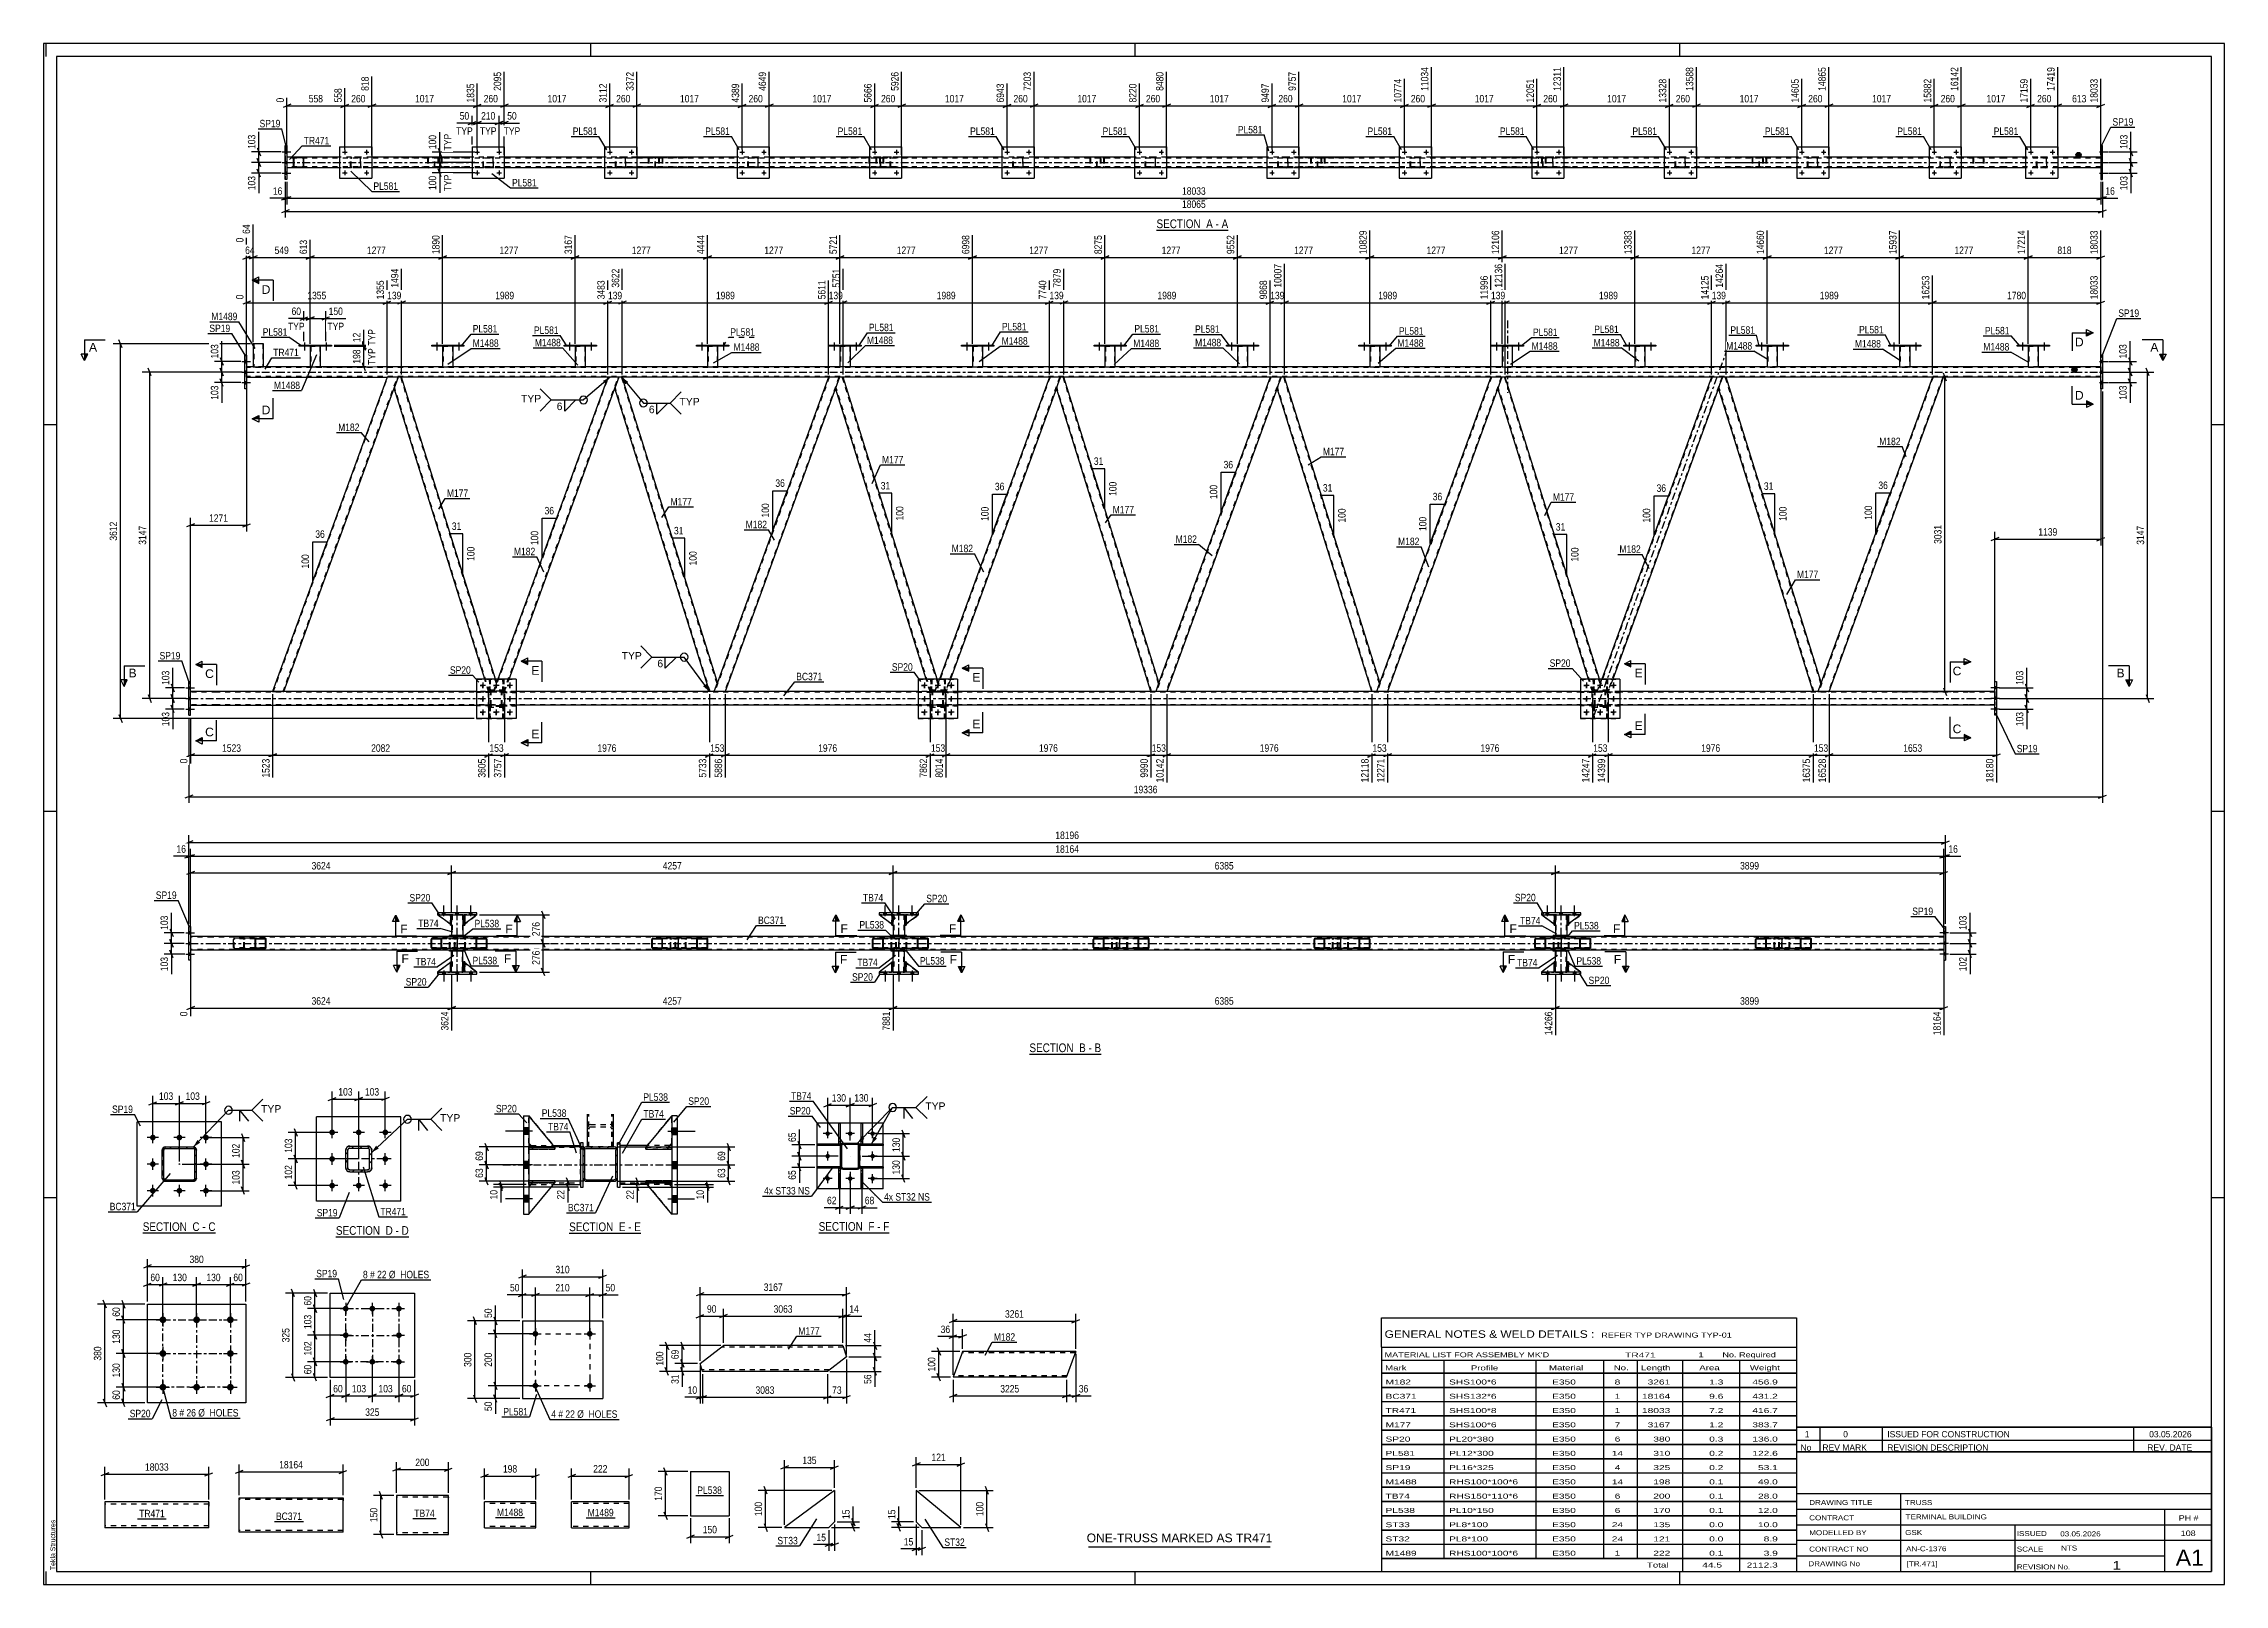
# Model space of a CAD drawing. Header units: millimetres. Extents: x 0 to 841, y 0 to 594.
import ezdxf

# ---------------------------------------------------------------- set-up
doc = ezdxf.new("R2010")
doc.units = ezdxf.units.MM
doc.linetypes.add('DXK_LINE_DOT2', pattern=[3.9198, 1.9599, -1.9599])
doc.linetypes.add('DXK_LINE_DOT3', pattern=[5.9187, 2.979, -0.9799, 0.9799, -0.9799])
doc.styles.add('Arial', font='ARIAL.TTF', dxfattribs={"height": 0.2})
doc.styles.add('Arial Narrow', font='ARIALN.TTF', dxfattribs={"height": 0.2})

# ---------------------------------------------------------------- blocks, each defined once
blk = doc.blocks.new('Unknown-814521622-1135')
at = {"color": 5, "linetype": 'Continuous'}
for p, q in [((841, 594), (0, 594)), ((0, 594), (0, 0)), ((1, 589), (1, 594)), ((836, 589), (5, 589)), ((5, 589), (5, 5)), ((211, 589), (211, 594)), ((421, 589), (421, 594)), ((631, 589), (631, 594)), ((836, 5), (836, 589)), ((841, 0), (841, 594)), ((5, 447), (0, 447)), ((841, 447), (836, 447)), ((5, 298), (0, 298)), ((841, 298), (836, 298)), ((5, 149), (0, 149)), ((841, 149), (836, 149)), ((0, 0), (841, 0)), ((1, 0), (1, 5)), ((5, 5), (836, 5)), ((211, 0), (211, 5)), ((421, 0), (421, 5)), ((631, 0), (631, 5))]:
    blk.add_line(p, q, dxfattribs=at)
at = {"color": 174, "linetype": 'Continuous', "style": 'Arial'}
blk.add_text('Tekla Structures', height=1.9102, rotation=90, dxfattribs=at).set_placement((4.5, 5.5))
blk = doc.blocks.new('Unknown-814521622-12196')
at = {"color": 7, "linetype": 'Continuous'}
for p, q in [((676, 51.05), (676, 5)), ((676, 51.05), (836, 51.05)), ((836, 51), (836, 5)), ((676, 35), (836, 35)), ((716.14, 35), (716.14, 5)), ((676, 29), (836, 29)), ((818, 5.05), (818, 29.05)), ((676, 23), (836, 23)), ((676, 17), (836, 17)), ((760.14, 23), (760.14, 5)), ((676, 11), (818, 11)), ((676, 5), (836, 5))]:
    blk.add_line(p, q, dxfattribs=at)
at = {"color": 7, "style": 'Arial Narrow'}
for s, height, width, p in [('CONTRACT', 1.909, 1.425378, (680.88, 24.71)), ('DRAWING TITLE', 1.9089, 1.425378, (680.88, 30.61)), ('TRUSS', 1.909, 1.425378, (717.81, 30.59)), ('TERMINAL BUILDING', 1.9089, 1.425378, (718.06, 25.07)), ('MODELLED BY', 1.9089, 1.425378, (680.88, 18.98)), ('GSK', 1.909, 1.425378, (717.88, 19.04)), ('ISSUED', 1.909, 1.425378, (760.94, 18.64)), ('03.05.2026', 1.909, 1.425378, (777.69, 18.52)), ('DRAWING No', 1.909, 1.425378, (680.56, 7)), ('CONTRACT NO', 1.9089, 1.425378, (680.88, 12.66)), ('AN-C-1376', 1.909, 1.425378, (718.23, 12.78)), ('[TR.471]', 1.909, 1.425378, (718.46, 6.99)), ('SCALE', 1.909, 1.425378, (760.94, 12.65)), ('1', 3.34, 1.5, (797.91, 5.68)), ('A1', 6.204, 1.25, (822.24, 7.2)), ('REVISION No.', 1.9089, 1.425378, (760.94, 5.77))]:
    blk.add_text(s, height=height, dxfattribs=dict(at, width=width)).set_placement(p)
at = {"color": 7, "linetype": 'Continuous', "style": 'Arial Narrow'}
for s, height, width, p in [('PH #', 2.1, 1.42538, (823.4, 24.55)), ('108', 2.1, 1.42538, (824.19, 18.65)), ('NTS', 1.909, 1.425378, (778, 13.05))]:
    blk.add_text(s, height=height, dxfattribs=dict(at, width=width)).set_placement(p)
blk = doc.blocks.new('Unknown-814521622-12197')
at = {"color": 7, "linetype": 'Continuous'}
for p, q in [((516, 102.75), (676, 102.75)), ((516, 91.5), (516, 102.75)), ((676, 102.75), (676, 91.5)), ((516, 91.5), (676, 91.5)), ((516, 91.5), (516, 86.5)), ((516, 86.5), (676, 86.5)), ((516, 86.5), (516, 81.5)), ((540, 86.5), (540, 81.5)), ((575.5, 86.5), (575.5, 81.5)), ((601.5, 86.5), (601.5, 81.5)), ((614.5, 86.5), (614.5, 81.5)), ((632, 86.5), (632, 81.5)), ((654, 86.5), (654, 81.5)), ((676, 91.5), (676, 86.5)), ((676, 86.5), (676, 81.5)), ((516, 81.5), (676, 81.5)), ((516, 81.45), (516, 76.05)), ((516, 81.45), (676, 81.45)), ((516, 76.05), (676, 76.05)), ((516, 75.95), (516, 70.55)), ((516, 75.95), (676, 75.95)), ((540, 81.5), (540, 76)), ((540, 76), (540, 70.5)), ((575.5, 81.5), (575.5, 76)), ((575.5, 76), (575.5, 70.5)), ((601.5, 81.5), (601.5, 76)), ((601.5, 76), (601.5, 70.5)), ((614.5, 81.5), (614.5, 76)), ((614.5, 76), (614.5, 70.5)), ((632, 81.5), (632, 76)), ((632, 76), (632, 70.5)), ((654, 81.5), (654, 76)), ((654, 76), (654, 70.5)), ((676, 81.45), (676, 76.05)), ((676, 75.95), (676, 70.55)), ((516, 70.55), (676, 70.55)), ((516, 70.45), (516, 65.05)), ((516, 70.45), (676, 70.45)), ((540, 70.5), (540, 65)), ((575.5, 70.5), (575.5, 65)), ((601.5, 70.5), (601.5, 65)), ((614.5, 70.5), (614.5, 65)), ((632, 70.5), (632, 65)), ((654, 70.5), (654, 65)), ((676, 70.45), (676, 65.05)), ((516, 65.05), (676, 65.05)), ((516, 64.95), (516, 59.55)), ((516, 64.95), (676, 64.95)), ((516, 59.55), (676, 59.55)), ((516, 59.45), (516, 54.05)), ((516, 59.45), (676, 59.45)), ((540, 65), (540, 59.5)), ((540, 59.5), (540, 54)), ((575.5, 65), (575.5, 59.5)), ((575.5, 59.5), (575.5, 54)), ((601.5, 65), (601.5, 59.5)), ((601.5, 59.5), (601.5, 54)), ((614.5, 65), (614.5, 59.5)), ((614.5, 59.5), (614.5, 54)), ((632, 65), (632, 59.5)), ((632, 59.5), (632, 54)), ((654, 65), (654, 59.5)), ((654, 59.5), (654, 54)), ((676, 64.95), (676, 59.55)), ((676, 59.45), (676, 54.05)), ((516, 54.05), (676, 54.05)), ((516, 53.95), (516, 48.55)), ((516, 53.95), (676, 53.95)), ((540, 54), (540, 48.5)), ((575.5, 54), (575.5, 48.5)), ((601.5, 54), (601.5, 48.5)), ((614.5, 54), (614.5, 48.5)), ((632, 54), (632, 48.5)), ((654, 54), (654, 48.5)), ((676, 53.95), (676, 48.55)), ((516, 48.55), (676, 48.55)), ((516, 48.45), (516, 43.05)), ((516, 48.45), (676, 48.45)), ((516, 43.05), (676, 43.05)), ((516, 42.95), (516, 37.55)), ((516, 42.95), (676, 42.95)), ((540, 48.5), (540, 43)), ((540, 43), (540, 37.5)), ((575.5, 48.5), (575.5, 43)), ((575.5, 43), (575.5, 37.5)), ((601.5, 48.5), (601.5, 43)), ((601.5, 43), (601.5, 37.5)), ((614.5, 48.5), (614.5, 43)), ((614.5, 43), (614.5, 37.5)), ((632, 48.5), (632, 43)), ((632, 43), (632, 37.5)), ((654, 48.5), (654, 43)), ((654, 43), (654, 37.5)), ((676, 48.45), (676, 43.05)), ((676, 42.95), (676, 37.55)), ((516, 37.55), (676, 37.55)), ((516, 37.45), (516, 32.05)), ((516, 37.45), (676, 37.45)), ((540, 37.5), (540, 32)), ((575.5, 37.5), (575.5, 32)), ((601.5, 37.5), (601.5, 32)), ((614.5, 37.5), (614.5, 32)), ((632, 37.5), (632, 32)), ((654, 37.5), (654, 32)), ((676, 37.45), (676, 32.05)), ((516, 32.05), (676, 32.05)), ((516, 31.95), (516, 26.55)), ((516, 31.95), (676, 31.95)), ((516, 26.55), (676, 26.55)), ((516, 26.45), (516, 21.05)), ((516, 26.45), (676, 26.45)), ((540, 32), (540, 26.5)), ((540, 26.5), (540, 21)), ((575.5, 32), (575.5, 26.5)), ((575.5, 26.5), (575.5, 21)), ((601.5, 32), (601.5, 26.5)), ((601.5, 26.5), (601.5, 21)), ((614.5, 32), (614.5, 26.5)), ((614.5, 26.5), (614.5, 21)), ((632, 32), (632, 26.5)), ((632, 26.5), (632, 21)), ((654, 32), (654, 26.5)), ((654, 26.5), (654, 21)), ((676, 31.95), (676, 26.55)), ((676, 26.45), (676, 21.05)), ((516, 21.05), (676, 21.05)), ((516, 20.95), (516, 15.55)), ((516, 20.95), (676, 20.95)), ((540, 21), (540, 15.5)), ((575.5, 21), (575.5, 15.5)), ((601.5, 21), (601.5, 15.5)), ((614.5, 21), (614.5, 15.5)), ((632, 21), (632, 15.5)), ((654, 21), (654, 15.5)), ((676, 20.95), (676, 15.55)), ((516, 15.55), (676, 15.55)), ((516, 15.45), (516, 10.05)), ((516, 15.45), (676, 15.45)), ((516, 10.05), (676, 10.05)), ((516, 10), (676, 10)), ((516, 10), (516, 5)), ((540, 15.5), (540, 10)), ((575.5, 15.5), (575.5, 10)), ((601.5, 15.5), (601.5, 10)), ((614.5, 15.5), (614.5, 10)), ((632, 15.5), (632, 10)), ((632, 10), (632, 5)), ((654, 15.5), (654, 10)), ((654, 10), (654, 5)), ((676, 15.45), (676, 10.05)), ((676, 10), (676, 5)), ((516, 5), (676, 5))]:
    blk.add_line(p, q, dxfattribs=at)
at = {"color": 7, "style": 'Arial Narrow'}
for s, height, width, p in [('GENERAL NOTES & WELD DETAILS :', 2.8633, 1.4, (517.15, 95.06)), ('REFER TYP DRAWING TYP-01', 1.9089, 1.6, (600.7, 95.16)), ("MATERIAL LIST FOR ASSEMBLY MK'D", 1.9089, 1.6, (517.15, 87.56)), ('Mark', 1.909, 1.7, (517.34, 82.5)), ('Profile', 1.909, 1.7, (550.41, 82.5)), ('Material', 1.909, 1.7, (580.54, 82.56)), ('No.', 1.909, 1.7, (605.5, 82.56)), ('TR471', 1.909, 1.794707, (609.9, 87.47)), ('Length', 1.909, 1.7, (616, 82.56)), ('1', 1.91, 1.794707, (638.08, 87.56)), ('Area', 1.909, 1.7, (638.5, 82.56)), ('No. Required', 1.9089, 1.6, (647.41, 87.56)), ('Weight', 1.909, 1.7, (658, 82.56))]:
    blk.add_text(s, height=height, dxfattribs=dict(at, width=width)).set_placement(p)
at = {"color": 7, "linetype": 'Continuous', "style": 'Arial Narrow'}
for s, height, width, p in [('M182', 1.909, 1.794707, (517.5, 77.06)), ('SHS100*6', 1.909, 1.794707, (542, 77.06)), ('E350', 1.909, 1.794707, (581.74, 77.06)), ('8', 1.91, 1.794707, (605.86, 77.06)), ('3261', 1.909, 1.794707, (618.58, 77.06)), ('1.3', 1.909, 1.794707, (642.32, 77.06)), ('456.9', 1.909, 1.794707, (658.96, 77.06)), ('TR471', 1.909, 1.794707, (517.5, 66.06)), ('BC371', 1.909, 1.794707, (517.5, 71.56)), ('SHS132*6', 1.909, 1.794707, (542, 71.56)), ('SHS100*8', 1.909, 1.794707, (542, 66.06)), ('E350', 1.909, 1.794707, (581.74, 71.56)), ('E350', 1.909, 1.794707, (581.74, 66.06)), ('1', 1.91, 1.794707, (605.86, 71.56)), ('1', 1.91, 1.794707, (605.86, 66.06)), ('18164', 1.909, 1.794707, (616.4, 71.56)), ('18033', 1.909, 1.794707, (616.4, 66.06)), ('9.6', 1.909, 1.794707, (642.32, 71.56)), ('7.2', 1.909, 1.794707, (642.32, 66.06)), ('431.2', 1.909, 1.794707, (658.96, 71.56)), ('416.7', 1.909, 1.794707, (658.96, 66.06)), ('M177', 1.909, 1.794707, (517.5, 60.56)), ('SHS100*6', 1.909, 1.794707, (542, 60.56)), ('E350', 1.909, 1.794707, (581.74, 60.56)), ('7', 1.91, 1.794707, (605.86, 60.56)), ('3167', 1.909, 1.794707, (618.58, 60.56)), ('1.2', 1.909, 1.794707, (642.32, 60.56)), ('383.7', 1.909, 1.794707, (658.96, 60.56)), ('SP20', 1.909, 1.794707, (517.5, 55.06)), ('PL581', 1.909, 1.794707, (517.5, 49.56)), ('PL20*380', 1.909, 1.794707, (542, 55.06)), ('PL12*300', 1.909, 1.794707, (542, 49.56)), ('E350', 1.909, 1.794707, (581.74, 55.06)), ('E350', 1.909, 1.794707, (581.74, 49.56)), ('14', 1.909, 1.794707, (604.76, 49.56)), ('6', 1.91, 1.794707, (605.86, 55.06)), ('380', 1.909, 1.794707, (620.77, 55.06)), ('310', 1.909, 1.794707, (620.77, 49.56)), ('0.3', 1.909, 1.794707, (642.32, 55.06)), ('0.2', 1.909, 1.794707, (642.32, 49.56)), ('136.0', 1.909, 1.794707, (658.96, 55.06)), ('122.6', 1.909, 1.794707, (658.96, 49.56)), ('SP19', 1.909, 1.794707, (517.5, 44.06)), ('PL16*325', 1.909, 1.794707, (542, 44.06)), ('E350', 1.909, 1.794707, (581.74, 44.06)), ('4', 1.91, 1.794707, (605.86, 44.06)), ('325', 1.909, 1.794707, (620.77, 44.06)), ('0.2', 1.909, 1.794707, (642.32, 44.06)), ('53.1', 1.909, 1.794707, (661.14, 44.06)), ('TB74', 1.909, 1.794707, (517.5, 33.06)), ('M1488', 1.909, 1.794707, (517.5, 38.56)), ('RHS100*100*6', 1.9089, 1.794707, (542, 38.56)), ('RHS150*110*6', 1.9089, 1.794707, (542, 33.06)), ('E350', 1.909, 1.794707, (581.74, 38.56)), ('E350', 1.909, 1.794707, (581.74, 33.06)), ('14', 1.909, 1.794707, (604.76, 38.56)), ('6', 1.91, 1.794707, (605.86, 33.06)), ('200', 1.909, 1.794707, (620.77, 33.06)), ('198', 1.909, 1.794707, (620.77, 38.56)), ('0.1', 1.909, 1.794707, (642.32, 38.56)), ('0.1', 1.909, 1.794707, (642.32, 33.06)), ('49.0', 1.909, 1.794707, (661.14, 38.56)), ('28.0', 1.909, 1.794707, (661.14, 33.06)), ('PL538', 1.909, 1.794707, (517.5, 27.56)), ('PL10*150', 1.909, 1.794707, (542, 27.56)), ('E350', 1.909, 1.794707, (581.74, 27.56)), ('6', 1.91, 1.794707, (605.86, 27.56)), ('170', 1.909, 1.794707, (620.77, 27.56)), ('0.1', 1.909, 1.794707, (642.32, 27.56)), ('12.0', 1.909, 1.794707, (661.14, 27.56)), ('ST33', 1.909, 1.794707, (517.5, 22.06)), ('ST32', 1.909, 1.794707, (517.5, 16.56)), ('PL8*100', 1.909, 1.794707, (542, 22.06)), ('PL8*100', 1.909, 1.794707, (542, 16.56)), ('E350', 1.909, 1.794707, (581.74, 22.06)), ('E350', 1.909, 1.794707, (581.74, 16.56)), ('24', 1.909, 1.794707, (604.76, 22.06)), ('24', 1.909, 1.794707, (604.76, 16.56)), ('135', 1.909, 1.794707, (620.77, 22.06)), ('121', 1.909, 1.794707, (620.77, 16.56)), ('0.0', 1.909, 1.794707, (642.32, 22.06)), ('0.0', 1.909, 1.794707, (642.32, 16.56)), ('10.0', 1.909, 1.794707, (661.14, 22.06)), ('8.9', 1.909, 1.794707, (663.33, 16.56)), ('M1489', 1.909, 1.794707, (517.5, 11.06)), ('RHS100*100*6', 1.9089, 1.794707, (542, 11.06)), ('E350', 1.909, 1.794707, (581.74, 11.06)), ('1', 1.91, 1.794707, (605.86, 11.06)), ('Total', 1.909, 1.7, (618.33, 6.5)), ('222', 1.909, 1.794707, (620.77, 11.06)), ('0.1', 1.909, 1.794707, (642.32, 11.06)), ('2112.3', 1.909, 1.794707, (656.77, 6.5)), ('3.9', 1.909, 1.794707, (663.33, 11.06)), ('44.5', 1.909, 1.794707, (639.64, 6.5))]:
    blk.add_text(s, height=height, dxfattribs=dict(at, width=width)).set_placement(p)
blk = doc.blocks.new('Unknown-814521622-12198')
at = {"color": 7, "linetype": 'Continuous'}
blk.add_line((403, 14.5), (473, 14.5), dxfattribs=at)
at = {"color": 7, "style": 'Arial'}
blk.add_text('ONE-TRUSS MARKED AS TR471', height=3.3428, dxfattribs=at).set_placement((402.24, 16.25))
blk = doc.blocks.new('Unknown-814521622-12199')
at = {"color": 7, "linetype": 'Continuous'}
for p, q in [((676, 60.55), (836, 60.55)), ((836, 60.55), (676, 60.55)), ((676, 60.55), (676, 55.55)), ((685, 60.55), (685, 55.55)), ((709, 60.55), (709, 55.55)), ((806, 60.55), (806, 55.55)), ((836, 60.55), (836, 55.55)), ((676, 55.55), (836, 55.55)), ((676, 55.55), (676, 51.05)), ((676, 55.55), (836, 55.55)), ((836, 51.05), (676, 51.05)), ((685, 55.55), (685, 51.05)), ((709, 55.55), (709, 51.05)), ((806, 55.55), (806, 51.05)), ((836, 55.55), (836, 51.05))]:
    blk.add_line(p, q, dxfattribs=at)
at = {"color": 7, "linetype": 'Continuous', "style": 'Arial Narrow'}
for s, height, width, p in [('1', 2.39, 1.196471, (679.16, 56.7)), ('0', 2.39, 1.196471, (694, 56.7)), ('ISSUED FOR CONSTRUCTION', 2.3861, 1.196471, (711, 56.7)), ('03.05.2026', 2.386, 1.196471, (812, 56.7)), ('No', 2.386, 1.2, (677.54, 51.55)), ('REV MARK', 2.386, 1.2, (686, 51.55)), ('REVISION DESCRIPTION', 2.3861, 1.2, (711, 51.55)), ('REV. DATE', 2.386, 1.2, (811.28, 51.55))]:
    blk.add_text(s, height=height, dxfattribs=dict(at, width=width)).set_placement(p)
blk = doc.blocks.new('Unknown-814521622-11 - 4986')
at = {"color": 6, "linetype": 'Continuous'}
blk.add_line((429.19, 522.13), (456.83, 522.13), dxfattribs=at)
at = {"color": 0, "linetype": 'Continuous'}
blk.add_wipeout([(447.29, 522.88), (447.29, 526.38), (429.19, 526.38), (429.19, 522.88)], dxfattribs=at)
blk.add_wipeout([(450.9, 522.88), (450.9, 526.38), (448.34, 526.38), (448.34, 522.88)], dxfattribs=at)
at = {"color": 7, "linetype": 'Continuous', "style": 'Arial Narrow'}
blk.add_text('SECTION ', height=3.34, dxfattribs=at).set_placement((429.19, 522.88))
at = {"color": 0, "linetype": 'Continuous'}
blk.add_wipeout([(453.23, 522.88), (453.23, 526.38), (451.95, 526.38), (451.95, 522.88)], dxfattribs=at)
blk.add_wipeout([(456.83, 522.88), (456.83, 526.38), (454.28, 526.38), (454.28, 522.88)], dxfattribs=at)
at = {"color": 7, "linetype": 'Continuous', "style": 'Arial Narrow'}
for s, p in [('A', (448.34, 522.88)), ('-', (451.95, 522.88)), ('A', (454.28, 522.88))]:
    blk.add_text(s, height=3.34, dxfattribs=at).set_placement(p)
blk = doc.blocks.new('Unknown-814521622-12 - 2731')
at = {"color": 6, "linetype": 'Continuous'}
blk.add_line((380.17, 204.45), (407.82, 204.45), dxfattribs=at)
at = {"color": 0, "linetype": 'Continuous'}
blk.add_wipeout([(398.28, 205.2), (398.28, 208.7), (380.17, 208.7), (380.17, 205.2)], dxfattribs=at)
blk.add_wipeout([(401.89, 205.2), (401.89, 208.7), (399.33, 208.7), (399.33, 205.2)], dxfattribs=at)
at = {"color": 7, "linetype": 'Continuous', "style": 'Arial Narrow'}
blk.add_text('SECTION ', height=3.34, dxfattribs=at).set_placement((380.17, 205.2))
at = {"color": 0, "linetype": 'Continuous'}
blk.add_wipeout([(404.21, 205.2), (404.21, 208.7), (402.94, 208.7), (402.94, 205.2)], dxfattribs=at)
blk.add_wipeout([(407.82, 205.2), (407.82, 208.7), (405.26, 208.7), (405.26, 205.2)], dxfattribs=at)
at = {"color": 7, "linetype": 'Continuous', "style": 'Arial Narrow'}
for s, p in [('B', (399.33, 205.2)), ('-', (402.94, 205.2)), ('B', (405.26, 205.2))]:
    blk.add_text(s, height=3.34, dxfattribs=at).set_placement(p)
blk = doc.blocks.new('Unknown-814521622-13 - 1372')
at = {"color": 6, "linetype": 'Continuous'}
blk.add_line((38.23, 135.49), (66.31, 135.49), dxfattribs=at)
at = {"color": 0, "linetype": 'Continuous'}
blk.add_wipeout([(56.34, 136.24), (56.34, 139.74), (38.23, 139.74), (38.23, 136.24)], dxfattribs=at)
blk.add_wipeout([(60.16, 136.24), (60.16, 139.74), (57.39, 139.74), (57.39, 136.24)], dxfattribs=at)
at = {"color": 7, "linetype": 'Continuous', "style": 'Arial Narrow'}
blk.add_text('SECTION ', height=3.34, dxfattribs=at).set_placement((38.23, 136.24))
at = {"color": 0, "linetype": 'Continuous'}
blk.add_wipeout([(62.49, 136.24), (62.49, 139.74), (61.21, 139.74), (61.21, 136.24)], dxfattribs=at)
blk.add_wipeout([(66.31, 136.24), (66.31, 139.74), (63.54, 139.74), (63.54, 136.24)], dxfattribs=at)
at = {"color": 7, "linetype": 'Continuous', "style": 'Arial Narrow'}
for s, p in [('C', (57.39, 136.24)), ('-', (61.21, 136.24)), ('C', (63.54, 136.24))]:
    blk.add_text(s, height=3.34, dxfattribs=at).set_placement(p)
blk = doc.blocks.new('Unknown-814521622-14 - 6501')
at = {"color": 6, "linetype": 'Continuous'}
blk.add_line((112.73, 134.02), (140.8, 134.02), dxfattribs=at)
at = {"color": 0, "linetype": 'Continuous'}
blk.add_wipeout([(130.83, 134.77), (130.83, 138.27), (112.73, 138.27), (112.73, 134.77)], dxfattribs=at)
blk.add_wipeout([(134.65, 134.77), (134.65, 138.27), (131.88, 138.27), (131.88, 134.77)], dxfattribs=at)
at = {"color": 7, "linetype": 'Continuous', "style": 'Arial Narrow'}
blk.add_text('SECTION ', height=3.34, dxfattribs=at).set_placement((112.73, 134.77))
at = {"color": 0, "linetype": 'Continuous'}
blk.add_wipeout([(136.98, 134.77), (136.98, 138.27), (135.7, 138.27), (135.7, 134.77)], dxfattribs=at)
blk.add_wipeout([(140.8, 134.77), (140.8, 138.27), (138.03, 138.27), (138.03, 134.77)], dxfattribs=at)
at = {"color": 7, "linetype": 'Continuous', "style": 'Arial Narrow'}
for s, p in [('D', (131.88, 134.77)), ('-', (135.7, 134.77)), ('D', (138.03, 134.77))]:
    blk.add_text(s, height=3.34, dxfattribs=at).set_placement(p)
blk = doc.blocks.new('Unknown-814521622-15 - 6751')
at = {"color": 6, "linetype": 'Continuous'}
blk.add_line((202.69, 135.43), (230.33, 135.43), dxfattribs=at)
at = {"color": 0, "linetype": 'Continuous'}
blk.add_wipeout([(220.8, 136.18), (220.8, 139.68), (202.69, 139.68), (202.69, 136.18)], dxfattribs=at)
blk.add_wipeout([(224.4, 136.18), (224.4, 139.68), (221.85, 139.68), (221.85, 136.18)], dxfattribs=at)
at = {"color": 7, "linetype": 'Continuous', "style": 'Arial Narrow'}
blk.add_text('SECTION ', height=3.34, dxfattribs=at).set_placement((202.69, 136.18))
at = {"color": 0, "linetype": 'Continuous'}
blk.add_wipeout([(226.73, 136.18), (226.73, 139.68), (225.45, 139.68), (225.45, 136.18)], dxfattribs=at)
blk.add_wipeout([(230.33, 136.18), (230.33, 139.68), (227.78, 139.68), (227.78, 136.18)], dxfattribs=at)
at = {"color": 7, "linetype": 'Continuous', "style": 'Arial Narrow'}
for s, p in [('E', (221.85, 136.18)), ('-', (225.45, 136.18)), ('E', (227.78, 136.18))]:
    blk.add_text(s, height=3.34, dxfattribs=at).set_placement(p)
blk = doc.blocks.new('Unknown-814521622-17 - 2369')
at = {"color": 6, "linetype": 'Continuous'}
blk.add_line((298.9, 135.57), (326.12, 135.57), dxfattribs=at)
at = {"color": 0, "linetype": 'Continuous'}
blk.add_wipeout([(317.01, 136.32), (317.01, 139.82), (298.9, 139.82), (298.9, 136.32)], dxfattribs=at)
blk.add_wipeout([(320.4, 136.32), (320.4, 139.82), (318.06, 139.82), (318.06, 136.32)], dxfattribs=at)
at = {"color": 7, "linetype": 'Continuous', "style": 'Arial Narrow'}
blk.add_text('SECTION ', height=3.34, dxfattribs=at).set_placement((298.9, 136.32))
at = {"color": 0, "linetype": 'Continuous'}
blk.add_wipeout([(322.73, 136.32), (322.73, 139.82), (321.45, 139.82), (321.45, 136.32)], dxfattribs=at)
blk.add_wipeout([(326.12, 136.32), (326.12, 139.82), (323.78, 139.82), (323.78, 136.32)], dxfattribs=at)
at = {"color": 7, "linetype": 'Continuous', "style": 'Arial Narrow'}
for s, p in [('F', (318.06, 136.32)), ('-', (321.45, 136.32)), ('F', (323.78, 136.32))]:
    blk.add_text(s, height=3.34, dxfattribs=at).set_placement(p)
blk = doc.blocks.new('Bolt-814521622-5054 - 4986')
at = {"linetype": 'Continuous'}
for points in [[(793.98, 551.83), (793.98, 552.71), (793.34, 552.71), (793.34, 551.83)], [(793.98, 551.83), (793.98, 552.71), (793.34, 552.71), (793.34, 551.83)], [(793.98, 551.83), (793.98, 552.71), (793.34, 552.71), (793.34, 551.83)], [(793.98, 547.73), (793.98, 548.61), (793.34, 548.61), (793.34, 547.73)], [(793.98, 547.73), (793.98, 548.61), (793.34, 548.61), (793.34, 547.73)], [(793.98, 543.63), (793.98, 544.51), (793.34, 544.51), (793.34, 543.63)], [(793.98, 543.63), (793.98, 544.51), (793.34, 544.51), (793.34, 543.63)], [(793.98, 543.63), (793.98, 544.51), (793.34, 544.51), (793.34, 543.63)]]:
    blk.add_hatch(color=1, dxfattribs=at).paths.add_polyline_path(points)
at = {"color": 1, "linetype": 'Continuous'}
for p, q in [((792.82, 552.27), (796.14, 552.27)), ((792.82, 552.27), (796.14, 552.27)), ((792.82, 552.27), (796.14, 552.27)), ((792.82, 548.17), (796.14, 548.17)), ((792.82, 548.17), (796.14, 548.17)), ((793.34, 552.71), (793.98, 552.71)), ((793.34, 552.71), (793.98, 552.71)), ((793.34, 552.71), (793.98, 552.71)), ((793.34, 551.83), (793.98, 551.83)), ((793.34, 551.83), (793.98, 551.83)), ((793.34, 551.83), (793.98, 551.83)), ((793.34, 548.61), (793.98, 548.61)), ((793.34, 548.61), (793.98, 548.61)), ((793.34, 547.73), (793.98, 547.73)), ((793.34, 547.73), (793.98, 547.73)), ((792.82, 544.07), (796.14, 544.07)), ((792.82, 544.07), (796.14, 544.07)), ((792.82, 544.07), (796.14, 544.07)), ((793.34, 544.51), (793.98, 544.51)), ((793.34, 544.51), (793.98, 544.51)), ((793.34, 544.51), (793.98, 544.51)), ((793.34, 543.63), (793.98, 543.63)), ((793.34, 543.63), (793.98, 543.63)), ((793.34, 543.63), (793.98, 543.63))]:
    blk.add_line(p, q, dxfattribs=at)
blk = doc.blocks.new('Bolt-814521622-5159 - 4986')
at = {"linetype": 'Continuous'}
for points in [[(678.5, 544.17, -1), (677.62, 544.17, -1)], [(686.9, 544.17, -1), (686.02, 544.17, -1)]]:
    blk.add_hatch(color=1, dxfattribs=at).paths.add_polyline_path(points)
at = {"color": 1, "linetype": 'Continuous'}
for p, q in [((677.18, 544.17), (678.94, 544.17)), ((678.06, 545.05), (678.06, 543.29)), ((685.58, 544.17), (687.34, 544.17)), ((686.46, 545.05), (686.46, 543.29))]:
    blk.add_line(p, q, dxfattribs=at)
blk = doc.blocks.new('Bolt-814521622-5167 - 4986')
at = {"linetype": 'Continuous'}
for points in [[(218.77, 544.17, -1), (217.89, 544.17, -1)], [(227.17, 544.17, -1), (226.29, 544.17, -1)]]:
    blk.add_hatch(color=1, dxfattribs=at).paths.add_polyline_path(points)
at = {"color": 1, "linetype": 'Continuous'}
for p, q in [((217.45, 544.17), (219.21, 544.17)), ((218.33, 545.05), (218.33, 543.29)), ((225.85, 544.17), (227.61, 544.17)), ((226.73, 545.05), (226.73, 543.29))]:
    blk.add_line(p, q, dxfattribs=at)
blk = doc.blocks.new('Part-814521622-5062 - 4986')
at = {"color": 7, "linetype": 'DXK_LINE_DOT2'}
for p, q in [((373.77, 549.69), (373.81, 549.87)), ((373.81, 549.87), (373.77, 549.69)), ((373.77, 546.65), (373.77, 549.69)), ((374.01, 549.69), (374.03, 549.78)), ((374.01, 546.65), (374.01, 549.69)), ((374.03, 549.78), (374.08, 549.86)), ((374.07, 550.13), (374.25, 550.17)), ((374.25, 550.17), (374.07, 550.13)), ((374.08, 549.86), (374.16, 549.91)), ((374.16, 549.91), (374.25, 549.93)), ((377.29, 550.17), (374.25, 550.17)), ((377.29, 549.93), (374.25, 549.93)), ((377.29, 550.17), (377.48, 550.13)), ((377.48, 550.13), (377.29, 550.17)), ((377.29, 549.93), (377.39, 549.91)), ((377.39, 549.91), (377.46, 549.86)), ((377.46, 549.86), (377.51, 549.78)), ((377.51, 549.78), (377.53, 549.69)), ((377.53, 549.69), (377.53, 546.65)), ((377.74, 549.87), (377.77, 549.69)), ((377.77, 549.69), (377.74, 549.87)), ((377.77, 546.65), (377.77, 549.69)), ((373.81, 546.46), (373.77, 546.65)), ((373.77, 546.65), (373.81, 546.46)), ((374.03, 546.55), (374.01, 546.65)), ((374.08, 546.48), (374.03, 546.55)), ((374.25, 546.17), (374.07, 546.2)), ((374.07, 546.2), (374.25, 546.17)), ((374.16, 546.42), (374.08, 546.48)), ((374.25, 546.41), (374.16, 546.42)), ((377.29, 546.41), (374.25, 546.41)), ((377.29, 546.17), (374.25, 546.17)), ((377.39, 546.42), (377.29, 546.41)), ((377.48, 546.2), (377.29, 546.17)), ((377.29, 546.17), (377.48, 546.2)), ((377.46, 546.48), (377.39, 546.42)), ((377.51, 546.55), (377.46, 546.48)), ((377.53, 546.65), (377.51, 546.55)), ((377.77, 546.65), (377.74, 546.46)), ((377.74, 546.46), (377.77, 546.65))]:
    blk.add_line(p, q, dxfattribs=at)
at = {"color": 7, "linetype": 'DXK_LINE_DOT3'}
blk.add_line((375.77, 548.17), (375.77, 548.17), dxfattribs=at)
at = {"color": 7, "linetype": 'DXK_LINE_DOT2'}
for centre, start, end in [((374.25, 549.69), 112.5, 157.5), ((374.25, 549.69), 112.5, 157.5), ((377.29, 549.69), 22.5, 67.5), ((377.29, 549.69), 22.5, 67.5), ((374.25, 546.65), 202.5, 247.5), ((374.25, 546.65), 202.5, 247.5), ((377.29, 546.65), 292.5, 337.5), ((377.29, 546.65), 292.5, 337.5)]:
    blk.add_arc(centre, 0.48, start, end, dxfattribs=at)
blk = doc.blocks.new('Bolt-814521622-5165 - 4986')
at = {"linetype": 'Continuous'}
for points in [[(167.69, 544.17, -1), (166.81, 544.17, -1)], [(176.09, 544.17, -1), (175.21, 544.17, -1)]]:
    blk.add_hatch(color=1, dxfattribs=at).paths.add_polyline_path(points)
at = {"color": 1, "linetype": 'Continuous'}
for p, q in [((166.37, 544.17), (168.13, 544.17)), ((167.25, 545.05), (167.25, 543.29)), ((174.77, 544.17), (176.53, 544.17)), ((175.65, 545.05), (175.65, 543.29))]:
    blk.add_line(p, q, dxfattribs=at)
blk = doc.blocks.new('Bolt-814521622-5144 - 4986')
at = {"linetype": 'Continuous'}
for points in [[(372.01, 552.17, -1), (371.13, 552.17, -1)], [(380.41, 552.17, -1), (379.53, 552.17, -1)]]:
    blk.add_hatch(color=1, dxfattribs=at).paths.add_polyline_path(points)
at = {"color": 1, "linetype": 'Continuous'}
for p, q in [((370.69, 552.17), (372.45, 552.17)), ((371.57, 553.05), (371.57, 551.29)), ((379.09, 552.17), (380.85, 552.17)), ((379.97, 553.05), (379.97, 551.29))]:
    blk.add_line(p, q, dxfattribs=at)
blk = doc.blocks.new('Part-814521622-5061 - 4986')
at = {"color": 7, "linetype": 'DXK_LINE_DOT2'}
for p, q in [((235.89, 549.87), (235.87, 549.69)), ((235.87, 546.65), (235.87, 549.69)), ((235.94, 550.03), (235.89, 549.87)), ((236.03, 550.13), (235.94, 550.03)), ((236, 549.69), (236.01, 549.78)), ((236, 546.65), (236, 549.69)), ((236.01, 549.78), (236.04, 549.86)), ((236.14, 550.17), (236.03, 550.13)), ((236.04, 549.86), (236.08, 549.91)), ((236.08, 549.91), (236.14, 549.93)), ((248.29, 550.17), (236.14, 550.17)), ((248.29, 549.93), (236.14, 549.93)), ((237.41, 549.93), (237.41, 550.17)), ((238.42, 550.13), (238.23, 550.17)), ((238.23, 549.93), (238.32, 549.91)), ((238.32, 549.91), (238.41, 549.86)), ((238.41, 549.86), (238.46, 549.78)), ((238.46, 549.78), (238.48, 549.69)), ((238.48, 549.69), (238.48, 546.65)), ((238.71, 549.77), (238.69, 549.87)), ((238.73, 549.69), (238.71, 549.77)), ((238.73, 549.69), (238.73, 546.65)), ((235.87, 546.65), (235.89, 546.46)), ((235.89, 546.46), (235.94, 546.31)), ((235.94, 546.31), (236.03, 546.2)), ((236.01, 546.55), (236, 546.65)), ((236.04, 546.48), (236.01, 546.55)), ((236.03, 546.2), (236.14, 546.17)), ((236.08, 546.42), (236.04, 546.48)), ((236.14, 546.41), (236.08, 546.42)), ((248.29, 546.41), (236.14, 546.41)), ((248.29, 546.17), (236.14, 546.17)), ((237.41, 546.17), (237.41, 546.41)), ((238.32, 546.42), (238.23, 546.41)), ((238.23, 546.17), (238.42, 546.2)), ((238.41, 546.48), (238.32, 546.42)), ((238.46, 546.55), (238.41, 546.48)), ((238.48, 546.65), (238.46, 546.55)), ((238.69, 546.46), (238.71, 546.56)), ((238.71, 546.56), (238.73, 546.65))]:
    blk.add_line(p, q, dxfattribs=at)
blk.add_arc((238.24, 549.67), 0.492, 23.84941, 68.8059, dxfattribs=at)
blk = doc.blocks.new('Part-814521622-5058 - 4986')
at = {"color": 7, "linetype": 'DXK_LINE_DOT2'}
for p, q in [((491.29, 549.87), (491.27, 549.69)), ((491.27, 546.65), (491.27, 549.69)), ((491.35, 550.03), (491.29, 549.87)), ((491.44, 550.13), (491.35, 550.03)), ((491.4, 549.69), (491.41, 549.78)), ((491.4, 546.65), (491.4, 549.69)), ((491.41, 549.78), (491.44, 549.86)), ((491.54, 550.17), (491.44, 550.13)), ((491.44, 549.86), (491.49, 549.91)), ((491.49, 549.91), (491.54, 549.93)), ((503.7, 550.17), (491.54, 550.17)), ((503.7, 549.93), (491.54, 549.93)), ((492.82, 549.93), (492.82, 550.17)), ((493.82, 550.13), (493.63, 550.17)), ((493.63, 549.93), (493.73, 549.91)), ((493.73, 549.91), (493.81, 549.86)), ((493.81, 549.86), (493.86, 549.78)), ((493.86, 549.78), (493.88, 549.69)), ((493.88, 549.69), (493.88, 546.65)), ((494.12, 549.77), (494.09, 549.87)), ((494.13, 549.69), (494.12, 549.77)), ((494.13, 549.69), (494.13, 546.65)), ((491.27, 546.65), (491.29, 546.46)), ((491.29, 546.46), (491.35, 546.31)), ((491.35, 546.31), (491.44, 546.2)), ((491.41, 546.55), (491.4, 546.65)), ((491.44, 546.48), (491.41, 546.55)), ((491.49, 546.42), (491.44, 546.48)), ((491.44, 546.2), (491.54, 546.17)), ((491.54, 546.41), (491.49, 546.42)), ((503.7, 546.41), (491.54, 546.41)), ((503.7, 546.17), (491.54, 546.17)), ((492.82, 546.17), (492.82, 546.41)), ((493.73, 546.42), (493.63, 546.41)), ((493.63, 546.17), (493.82, 546.2)), ((493.81, 546.48), (493.73, 546.42)), ((493.86, 546.55), (493.81, 546.48)), ((493.88, 546.65), (493.86, 546.55)), ((494.09, 546.46), (494.12, 546.56)), ((494.12, 546.56), (494.13, 546.65))]:
    blk.add_line(p, q, dxfattribs=at)
blk.add_arc((493.64, 549.67), 0.492, 23.84941, 68.8059, dxfattribs=at)
blk = doc.blocks.new('Bolt-814521622-5219 - 4986')
at = {"linetype": 'Continuous'}
for points in [[(729.58, 544.17, -1), (728.7, 544.17, -1)], [(737.98, 544.17, -1), (737.1, 544.17, -1)]]:
    blk.add_hatch(color=1, dxfattribs=at).paths.add_polyline_path(points)
at = {"color": 1, "linetype": 'Continuous'}
for p, q in [((728.26, 544.17), (730.02, 544.17)), ((729.14, 545.05), (729.14, 543.29)), ((736.66, 544.17), (738.42, 544.17)), ((737.54, 545.05), (737.54, 543.29))]:
    blk.add_line(p, q, dxfattribs=at)
blk = doc.blocks.new('Bolt-814521622-5010 - 4986')
at = {"linetype": 'Continuous'}
for points in [[(93.84, 551.83), (93.84, 552.71), (93.2, 552.71), (93.2, 551.83)], [(93.84, 551.83), (93.84, 552.71), (93.2, 552.71), (93.2, 551.83)], [(93.84, 551.83), (93.84, 552.71), (93.2, 552.71), (93.2, 551.83)], [(93.84, 547.73), (93.84, 548.61), (93.2, 548.61), (93.2, 547.73)], [(93.84, 547.73), (93.84, 548.61), (93.2, 548.61), (93.2, 547.73)], [(93.84, 543.63), (93.84, 544.51), (93.2, 544.51), (93.2, 543.63)], [(93.84, 543.63), (93.84, 544.51), (93.2, 544.51), (93.2, 543.63)], [(93.84, 543.63), (93.84, 544.51), (93.2, 544.51), (93.2, 543.63)]]:
    blk.add_hatch(color=1, dxfattribs=at).paths.add_polyline_path(points)
at = {"color": 1, "linetype": 'Continuous'}
for p, q in [((92.04, 552.27), (95.36, 552.27)), ((92.04, 552.27), (95.36, 552.27)), ((92.04, 552.27), (95.36, 552.27)), ((92.04, 548.17), (95.36, 548.17)), ((92.04, 548.17), (95.36, 548.17)), ((93.2, 552.71), (93.84, 552.71)), ((93.2, 552.71), (93.84, 552.71)), ((93.2, 552.71), (93.84, 552.71)), ((93.2, 551.83), (93.84, 551.83)), ((93.2, 551.83), (93.84, 551.83)), ((93.2, 551.83), (93.84, 551.83)), ((93.2, 548.61), (93.84, 548.61)), ((93.2, 548.61), (93.84, 548.61)), ((93.2, 547.73), (93.84, 547.73)), ((93.2, 547.73), (93.84, 547.73)), ((92.04, 544.07), (95.36, 544.07)), ((92.04, 544.07), (95.36, 544.07)), ((92.04, 544.07), (95.36, 544.07)), ((93.2, 544.51), (93.84, 544.51)), ((93.2, 544.51), (93.84, 544.51)), ((93.2, 544.51), (93.84, 544.51)), ((93.2, 543.63), (93.84, 543.63)), ((93.2, 543.63), (93.84, 543.63)), ((93.2, 543.63), (93.84, 543.63))]:
    blk.add_line(p, q, dxfattribs=at)
blk = doc.blocks.new('Part-814521622-5059 - 4986')
at = {"color": 7, "linetype": 'DXK_LINE_DOT2'}
for p, q in [((406.15, 549.87), (406.13, 549.69)), ((406.13, 546.65), (406.13, 549.69)), ((406.21, 550.03), (406.15, 549.87)), ((406.3, 550.13), (406.21, 550.03)), ((406.27, 549.69), (406.28, 549.78)), ((406.27, 546.65), (406.27, 549.69)), ((406.28, 549.78), (406.31, 549.86)), ((406.4, 550.17), (406.3, 550.13)), ((406.31, 549.86), (406.35, 549.91)), ((406.35, 549.91), (406.4, 549.93)), ((418.56, 550.17), (406.4, 550.17)), ((418.56, 549.93), (406.4, 549.93)), ((407.68, 549.93), (407.68, 550.17)), ((408.69, 550.13), (408.5, 550.17)), ((408.5, 549.93), (408.59, 549.91)), ((408.59, 549.91), (408.67, 549.86)), ((408.67, 549.86), (408.73, 549.78)), ((408.73, 549.78), (408.75, 549.69)), ((408.75, 549.69), (408.75, 546.65)), ((408.98, 549.77), (408.96, 549.87)), ((409, 549.69), (408.98, 549.77)), ((409, 549.69), (409, 546.65)), ((406.13, 546.65), (406.15, 546.46)), ((406.15, 546.46), (406.21, 546.31)), ((406.21, 546.31), (406.3, 546.2)), ((406.28, 546.55), (406.27, 546.65)), ((406.31, 546.48), (406.28, 546.55)), ((406.3, 546.2), (406.4, 546.17)), ((406.35, 546.42), (406.31, 546.48)), ((406.4, 546.41), (406.35, 546.42)), ((418.56, 546.41), (406.4, 546.41)), ((418.56, 546.17), (406.4, 546.17)), ((407.68, 546.17), (407.68, 546.41)), ((408.59, 546.42), (408.5, 546.41)), ((408.5, 546.17), (408.69, 546.2)), ((408.67, 546.48), (408.59, 546.42)), ((408.73, 546.55), (408.67, 546.48)), ((408.75, 546.65), (408.73, 546.55)), ((408.96, 546.46), (408.98, 546.56)), ((408.98, 546.56), (409, 546.65))]:
    blk.add_line(p, q, dxfattribs=at)
blk.add_arc((408.51, 549.67), 0.492, 23.84941, 68.8059, dxfattribs=at)
blk = doc.blocks.new('Bolt-814521622-5166 - 4986')
at = {"linetype": 'Continuous'}
for points in [[(218.77, 552.17, -1), (217.89, 552.17, -1)], [(227.17, 552.17, -1), (226.29, 552.17, -1)]]:
    blk.add_hatch(color=1, dxfattribs=at).paths.add_polyline_path(points)
at = {"color": 1, "linetype": 'Continuous'}
for p, q in [((217.45, 552.17), (219.21, 552.17)), ((218.33, 553.05), (218.33, 551.29)), ((225.85, 552.17), (227.61, 552.17)), ((226.73, 553.05), (226.73, 551.29))]:
    blk.add_line(p, q, dxfattribs=at)
blk = doc.blocks.new('Part-814521622-5015 - 4986')
at = {"linetype": 'Continuous'}
blk.add_hatch(color=2, dxfattribs=at).paths.add_polyline_path([(784.77, 550.17), (783.97, 551.57), (785.57, 551.57)])
at = {"color": 2, "linetype": 'Continuous'}
for p, q in [((114.17, 550.17), (93.84, 550.17)), ((165.25, 550.17), (126.57, 550.17)), ((216.33, 550.17), (177.65, 550.17)), ((267.41, 550.17), (228.73, 550.17)), ((318.49, 550.17), (279.81, 550.17)), ((369.57, 550.17), (330.89, 550.17)), ((420.65, 550.17), (381.97, 550.17)), ((471.73, 550.17), (433.05, 550.17)), ((522.81, 550.17), (484.13, 550.17)), ((573.9, 550.17), (535.21, 550.17)), ((624.98, 550.17), (586.3, 550.17)), ((676.06, 550.17), (637.38, 550.17)), ((727.14, 550.17), (688.46, 550.17)), ((756.22, 550.17), (739.54, 550.17)), ((764.32, 550.17), (756.32, 550.17)), ((784.72, 550.17), (776.72, 550.17)), ((784.77, 550.17), (783.97, 551.57)), ((783.97, 551.57), (785.57, 551.57)), ((785.57, 551.57), (784.77, 550.17)), ((793.34, 550.17), (784.82, 550.17)), ((96.87, 546.17), (93.84, 546.17)), ((114.17, 546.17), (99.92, 546.17)), ((165.25, 546.17), (126.57, 546.17)), ((216.33, 546.17), (177.65, 546.17)), ((267.41, 546.17), (228.73, 546.17)), ((318.49, 546.17), (279.81, 546.17)), ((369.57, 546.17), (330.89, 546.17)), ((420.65, 546.17), (381.97, 546.17)), ((471.73, 546.17), (433.05, 546.17)), ((522.81, 546.17), (484.13, 546.17)), ((573.9, 546.17), (535.21, 546.17)), ((624.98, 546.17), (586.3, 546.17)), ((676.06, 546.17), (637.38, 546.17)), ((727.14, 546.17), (688.46, 546.17)), ((756.22, 546.17), (739.54, 546.17)), ((764.32, 546.17), (756.32, 546.17)), ((784.72, 546.17), (776.72, 546.17)), ((793.34, 546.17), (784.82, 546.17))]:
    blk.add_line(p, q, dxfattribs=at)
at = {"color": 7, "linetype": 'DXK_LINE_DOT2'}
for p, q in [((93.84, 550.17), (93.84, 546.17)), ((756.22, 549.85), (93.84, 549.85)), ((126.57, 550.17), (114.17, 550.17)), ((177.65, 550.17), (165.25, 550.17)), ((228.73, 550.17), (216.33, 550.17)), ((279.81, 550.17), (267.41, 550.17)), ((330.89, 550.17), (318.49, 550.17)), ((381.97, 550.17), (369.57, 550.17)), ((433.05, 550.17), (420.65, 550.17)), ((484.13, 550.17), (471.73, 550.17)), ((535.21, 550.17), (522.81, 550.17)), ((586.3, 550.17), (573.9, 550.17)), ((637.38, 550.17), (624.98, 550.17)), ((688.46, 550.17), (676.06, 550.17)), ((739.54, 550.17), (727.14, 550.17)), ((784.72, 549.85), (756.32, 549.85)), ((776.72, 550.17), (764.32, 550.17)), ((793.34, 549.85), (784.82, 549.85)), ((793.34, 550.17), (793.34, 546.17)), ((756.22, 546.49), (93.84, 546.49)), ((99.92, 546.17), (96.87, 546.17)), ((756.22, 546.17), (114.17, 546.17)), ((126.57, 546.17), (114.17, 546.17)), ((177.65, 546.17), (165.25, 546.17)), ((228.73, 546.17), (216.33, 546.17)), ((279.81, 546.17), (267.41, 546.17)), ((330.89, 546.17), (318.49, 546.17)), ((381.97, 546.17), (369.57, 546.17)), ((433.05, 546.17), (420.65, 546.17)), ((484.13, 546.17), (471.73, 546.17)), ((535.21, 546.17), (522.81, 546.17)), ((586.3, 546.17), (573.9, 546.17)), ((637.38, 546.17), (624.98, 546.17)), ((688.46, 546.17), (676.06, 546.17)), ((739.54, 546.17), (727.14, 546.17)), ((784.72, 546.49), (756.32, 546.49)), ((776.72, 546.17), (756.32, 546.17)), ((793.34, 546.49), (784.82, 546.49))]:
    blk.add_line(p, q, dxfattribs=at)
at = {"color": 7, "linetype": 'DXK_LINE_DOT3'}
for p, q in [((93.84, 548.17), (756.22, 548.17)), ((756.32, 548.17), (784.72, 548.17)), ((784.82, 548.17), (793.34, 548.17))]:
    blk.add_line(p, q, dxfattribs=at)
at = {"color": 2, "linetype": 'Continuous'}
blk.add_circle((784.77, 551.07), 1, dxfattribs=at)
blk = doc.blocks.new('Part-814521622-5060 - 4986')
at = {"color": 7, "linetype": 'DXK_LINE_DOT2'}
for p, q in [((321.02, 549.87), (321, 549.69)), ((321, 549.69), (321, 546.65)), ((321.08, 550.03), (321.02, 549.87)), ((321.17, 550.13), (321.08, 550.03)), ((321.14, 549.69), (321.15, 549.78)), ((321.14, 549.69), (321.14, 546.65)), ((321.15, 549.78), (321.17, 549.86)), ((321.27, 550.17), (321.17, 550.13)), ((321.17, 549.86), (321.22, 549.91)), ((321.22, 549.91), (321.27, 549.93)), ((333.43, 550.17), (321.27, 550.17)), ((333.43, 549.93), (321.27, 549.93)), ((322.55, 550.17), (322.55, 549.93)), ((323.55, 550.13), (323.36, 550.17)), ((323.36, 549.93), (323.46, 549.91)), ((323.46, 549.91), (323.54, 549.86)), ((323.54, 549.86), (323.59, 549.78)), ((323.59, 549.78), (323.61, 549.69)), ((323.61, 549.69), (323.61, 546.65)), ((323.84, 549.82), (323.83, 549.87)), ((323.86, 549.69), (323.84, 549.82)), ((323.86, 549.69), (323.86, 546.65)), ((321, 546.65), (321.02, 546.46)), ((321.02, 546.46), (321.08, 546.31)), ((321.08, 546.31), (321.17, 546.2)), ((321.15, 546.55), (321.14, 546.65)), ((321.17, 546.48), (321.15, 546.55)), ((321.22, 546.42), (321.17, 546.48)), ((321.17, 546.2), (321.27, 546.17)), ((321.27, 546.41), (321.22, 546.42)), ((333.43, 546.41), (321.27, 546.41)), ((333.43, 546.17), (321.27, 546.17)), ((322.55, 546.17), (322.55, 546.41)), ((323.46, 546.42), (323.36, 546.41)), ((323.36, 546.17), (323.55, 546.2)), ((323.54, 546.48), (323.46, 546.42)), ((323.59, 546.55), (323.54, 546.48)), ((323.61, 546.65), (323.59, 546.55)), ((323.83, 546.46), (323.85, 546.56)), ((323.85, 546.56), (323.86, 546.65))]:
    blk.add_line(p, q, dxfattribs=at)
for centre, start, end in [((323.38, 549.67), 23.84941, 68.8059), ((323.38, 546.66), 291.1941, 336.15059)]:
    blk.add_arc(centre, 0.492, start, end, dxfattribs=at)
blk = doc.blocks.new('Part-814521622-5076 - 4986')
at = {"color": 7, "linetype": 'DXK_LINE_DOT2'}
for p, q in [((150.75, 549.87), (150.73, 549.69)), ((150.73, 546.65), (150.73, 549.69)), ((150.81, 550.03), (150.75, 549.87)), ((150.9, 550.13), (150.81, 550.03)), ((150.87, 549.69), (150.88, 549.78)), ((150.87, 546.65), (150.87, 549.69)), ((150.88, 549.78), (150.91, 549.86)), ((151, 550.17), (150.9, 550.13)), ((150.91, 549.86), (150.95, 549.91)), ((150.95, 549.91), (151, 549.93)), ((163.16, 550.17), (151, 550.17)), ((163.16, 549.93), (151, 549.93)), ((152.28, 549.93), (152.28, 550.17)), ((153.29, 550.13), (153.09, 550.17)), ((153.09, 549.93), (153.19, 549.91)), ((153.19, 549.91), (153.27, 549.86)), ((153.27, 549.86), (153.33, 549.78)), ((153.33, 549.78), (153.34, 549.69)), ((153.34, 549.69), (153.34, 546.65)), ((153.58, 549.77), (153.56, 549.87)), ((153.6, 549.69), (153.58, 549.77)), ((153.6, 549.69), (153.6, 546.65)), ((150.73, 546.65), (150.75, 546.46)), ((150.75, 546.46), (150.81, 546.31)), ((150.81, 546.31), (150.9, 546.2)), ((150.88, 546.55), (150.87, 546.65)), ((150.91, 546.48), (150.88, 546.55)), ((150.9, 546.2), (151, 546.17)), ((150.95, 546.42), (150.91, 546.48)), ((151, 546.41), (150.95, 546.42)), ((163.16, 546.41), (151, 546.41)), ((163.16, 546.17), (151, 546.17)), ((152.28, 546.17), (152.28, 546.41)), ((153.19, 546.42), (153.09, 546.41)), ((153.09, 546.17), (153.29, 546.2)), ((153.27, 546.48), (153.19, 546.42)), ((153.33, 546.55), (153.27, 546.48)), ((153.34, 546.65), (153.33, 546.55)), ((153.56, 546.46), (153.58, 546.56)), ((153.58, 546.56), (153.6, 546.65))]:
    blk.add_line(p, q, dxfattribs=at)
blk.add_arc((153.11, 549.67), 0.492, 23.84941, 68.8059, dxfattribs=at)
blk = doc.blocks.new('Bolt-814521622-5160 - 4986')
at = {"linetype": 'Continuous'}
for points in [[(627.42, 552.17, -1), (626.54, 552.17, -1)], [(635.82, 552.17, -1), (634.94, 552.17, -1)]]:
    blk.add_hatch(color=1, dxfattribs=at).paths.add_polyline_path(points)
at = {"color": 1, "linetype": 'Continuous'}
for p, q in [((626.1, 552.17), (627.86, 552.17)), ((626.98, 553.05), (626.98, 551.29)), ((634.5, 552.17), (636.26, 552.17)), ((635.38, 553.05), (635.38, 551.29))]:
    blk.add_line(p, q, dxfattribs=at)
blk = doc.blocks.new('Part-814521622-5077 - 4986')
at = {"color": 7, "linetype": 'DXK_LINE_DOT2'}
for p, q in [((747.71, 550.17), (732.72, 550.17)), ((747.71, 549.93), (732.72, 549.93)), ((743.98, 549.77), (743.96, 549.69)), ((743.96, 549.69), (743.96, 546.65)), ((744, 549.87), (743.98, 549.77)), ((744.22, 549.69), (744.24, 549.78)), ((744.22, 549.69), (744.22, 546.65)), ((744.24, 549.78), (744.29, 549.86)), ((744.47, 550.17), (744.28, 550.13)), ((744.29, 549.86), (744.37, 549.91)), ((744.37, 549.91), (744.47, 549.93)), ((747.9, 550.13), (747.71, 550.17)), ((747.71, 549.93), (747.8, 549.91)), ((747.8, 549.91), (747.89, 549.86)), ((747.89, 549.86), (747.94, 549.78)), ((747.94, 549.78), (747.96, 549.69)), ((747.96, 549.69), (747.96, 546.65)), ((748.2, 549.77), (748.18, 549.87)), ((748.22, 549.69), (748.2, 549.77)), ((748.22, 549.69), (748.22, 546.65)), ((747.71, 546.41), (732.72, 546.41)), ((747.71, 546.17), (732.72, 546.17)), ((743.96, 546.65), (743.98, 546.56)), ((743.98, 546.56), (744, 546.46)), ((744.24, 546.55), (744.22, 546.65)), ((744.29, 546.48), (744.24, 546.55)), ((744.28, 546.2), (744.47, 546.17)), ((744.37, 546.42), (744.29, 546.48)), ((744.47, 546.41), (744.37, 546.42)), ((747.8, 546.42), (747.71, 546.41)), ((747.71, 546.17), (747.9, 546.2)), ((747.89, 546.48), (747.8, 546.42)), ((747.94, 546.55), (747.89, 546.48)), ((747.96, 546.65), (747.94, 546.55)), ((748.18, 546.46), (748.2, 546.56)), ((748.2, 546.56), (748.22, 546.65))]:
    blk.add_line(p, q, dxfattribs=at)
for centre, start, end in [((744.45, 549.67), 110.75831, 155.68004), ((747.73, 549.67), 24.31996, 69.24168), ((744.45, 546.67), 204.31996, 249.24168)]:
    blk.add_arc(centre, 0.496, start, end, dxfattribs=at)
blk = doc.blocks.new('Bolt-814521622-5163 - 4986')
at = {"linetype": 'Continuous'}
for points in [[(576.34, 544.17, -1), (575.46, 544.17, -1)], [(584.74, 544.17, -1), (583.86, 544.17, -1)]]:
    blk.add_hatch(color=1, dxfattribs=at).paths.add_polyline_path(points)
at = {"color": 1, "linetype": 'Continuous'}
for p, q in [((575.02, 544.17), (576.78, 544.17)), ((575.9, 545.05), (575.9, 543.29)), ((583.42, 544.17), (585.18, 544.17)), ((584.3, 545.05), (584.3, 543.29))]:
    blk.add_line(p, q, dxfattribs=at)
blk = doc.blocks.new('Part-814521622-5082 - 4986')
at = {"color": 2, "linetype": 'Continuous'}
for p, q in [((93.84, 554.67), (93.2, 554.67)), ((93.2, 541.67), (93.2, 554.67)), ((93.84, 554.67), (93.84, 541.67)), ((93.84, 541.67), (93.2, 541.67))]:
    blk.add_line(p, q, dxfattribs=at)
at = {"color": 7, "linetype": 'DXK_LINE_DOT2'}
for p, q in [((93.2, 554.67), (93.2, 541.67)), ((93.84, 554.67), (93.84, 541.67))]:
    blk.add_line(p, q, dxfattribs=at)
blk = doc.blocks.new('Part-814521622-5083 - 4986')
at = {"color": 7, "linetype": 'DXK_LINE_DOT2'}
for p, q in [((151.77, 550.17), (136.78, 550.17)), ((151.77, 549.93), (136.78, 549.93)), ((148.04, 549.77), (148.02, 549.69)), ((148.02, 549.69), (148.02, 546.65)), ((148.06, 549.87), (148.04, 549.77)), ((148.28, 549.69), (148.3, 549.78)), ((148.28, 549.69), (148.28, 546.65)), ((148.3, 549.78), (148.35, 549.86)), ((148.53, 550.17), (148.34, 550.13)), ((148.35, 549.86), (148.43, 549.91)), ((148.43, 549.91), (148.53, 549.93)), ((151.96, 550.13), (151.77, 550.17)), ((151.77, 549.93), (151.87, 549.91)), ((151.87, 549.91), (151.95, 549.86)), ((151.95, 549.86), (152, 549.78)), ((152, 549.78), (152.02, 549.69)), ((152.02, 549.69), (152.02, 546.65)), ((152.26, 549.77), (152.24, 549.87)), ((152.28, 549.69), (152.26, 549.77)), ((152.28, 549.69), (152.28, 546.65)), ((151.77, 546.41), (136.78, 546.41)), ((151.77, 546.17), (136.78, 546.17)), ((148.02, 546.65), (148.04, 546.56)), ((148.04, 546.56), (148.06, 546.46)), ((148.3, 546.55), (148.28, 546.65)), ((148.35, 546.48), (148.3, 546.55)), ((148.34, 546.2), (148.53, 546.17)), ((148.43, 546.42), (148.35, 546.48)), ((148.53, 546.41), (148.43, 546.42)), ((151.87, 546.42), (151.77, 546.41)), ((151.77, 546.17), (151.96, 546.2)), ((151.95, 546.48), (151.87, 546.42)), ((152, 546.55), (151.95, 546.48)), ((152.02, 546.65), (152, 546.55)), ((152.24, 546.46), (152.26, 546.56)), ((152.26, 546.56), (152.28, 546.65))]:
    blk.add_line(p, q, dxfattribs=at)
for centre, start, end in [((148.51, 549.67), 110.75831, 155.68004), ((151.79, 549.67), 24.31996, 69.24168), ((148.51, 546.67), 204.31996, 249.24168)]:
    blk.add_arc(centre, 0.496, start, end, dxfattribs=at)
blk = doc.blocks.new('Part-814521622-5137 - 4986')
at = {"color": 2, "linetype": 'Continuous'}
for p, q in [((267.41, 554.17), (267.41, 542.17)), ((267.41, 554.17), (279.81, 554.17)), ((279.81, 554.17), (279.81, 542.17)), ((267.41, 542.17), (279.81, 542.17))]:
    blk.add_line(p, q, dxfattribs=at)
blk = doc.blocks.new('Part-814521622-5201 - 4986')
at = {"color": 2, "linetype": 'Continuous'}
for p, q in [((727.14, 554.17), (727.14, 542.17)), ((727.14, 554.17), (739.54, 554.17)), ((739.54, 554.17), (739.54, 542.17)), ((727.14, 542.17), (739.54, 542.17))]:
    blk.add_line(p, q, dxfattribs=at)
blk = doc.blocks.new('Part-814521622-5084 - 4986')
at = {"color": 7, "linetype": 'DXK_LINE_DOT2'}
for p, q in [((662.57, 550.17), (647.58, 550.17)), ((662.57, 549.93), (647.58, 549.93)), ((658.85, 549.77), (658.83, 549.69)), ((658.83, 549.69), (658.83, 546.65)), ((658.87, 549.87), (658.85, 549.77)), ((659.08, 549.69), (659.1, 549.78)), ((659.08, 549.69), (659.08, 546.65)), ((659.1, 549.78), (659.16, 549.86)), ((659.34, 550.17), (659.14, 550.13)), ((659.16, 549.86), (659.24, 549.91)), ((659.24, 549.91), (659.34, 549.93)), ((662.77, 550.13), (662.57, 550.17)), ((662.57, 549.93), (662.67, 549.91)), ((662.67, 549.91), (662.75, 549.86)), ((662.75, 549.86), (662.81, 549.78)), ((662.81, 549.78), (662.83, 549.69)), ((662.83, 549.69), (662.83, 546.65)), ((663.07, 549.77), (663.04, 549.87)), ((663.08, 549.69), (663.07, 549.77)), ((663.08, 549.69), (663.08, 546.65)), ((662.57, 546.41), (647.58, 546.41)), ((662.57, 546.17), (647.58, 546.17)), ((658.83, 546.65), (658.85, 546.56)), ((658.85, 546.56), (658.87, 546.46)), ((659.1, 546.55), (659.08, 546.65)), ((659.16, 546.48), (659.1, 546.55)), ((659.14, 546.2), (659.34, 546.17)), ((659.24, 546.42), (659.16, 546.48)), ((659.34, 546.41), (659.24, 546.42)), ((662.67, 546.42), (662.57, 546.41)), ((662.57, 546.17), (662.77, 546.2)), ((662.75, 546.48), (662.67, 546.42)), ((662.81, 546.55), (662.75, 546.48)), ((662.83, 546.65), (662.81, 546.55)), ((663.04, 546.46), (663.07, 546.56)), ((663.07, 546.56), (663.08, 546.65))]:
    blk.add_line(p, q, dxfattribs=at)
at = {"color": 7, "linetype": 'DXK_LINE_DOT3'}
blk.add_line((649.2, 548.17), (664.38, 548.17), dxfattribs=at)
at = {"color": 7, "linetype": 'DXK_LINE_DOT2'}
for centre, start, end in [((659.32, 549.67), 110.75831, 155.68004), ((662.59, 549.67), 24.31996, 69.24168), ((659.32, 546.67), 204.31996, 249.24168)]:
    blk.add_arc(centre, 0.496, start, end, dxfattribs=at)
blk = doc.blocks.new('Bolt-814521622-5168 - 4986')
at = {"linetype": 'Continuous'}
for points in [[(269.85, 552.17, -1), (268.97, 552.17, -1)], [(278.25, 552.17, -1), (277.37, 552.17, -1)]]:
    blk.add_hatch(color=1, dxfattribs=at).paths.add_polyline_path(points)
at = {"color": 1, "linetype": 'Continuous'}
for p, q in [((268.53, 552.17), (270.29, 552.17)), ((269.41, 553.05), (269.41, 551.29)), ((276.93, 552.17), (278.69, 552.17)), ((277.81, 553.05), (277.81, 551.29))]:
    blk.add_line(p, q, dxfattribs=at)
blk = doc.blocks.new('Part-814521622-5085 - 4986')
at = {"color": 7, "linetype": 'DXK_LINE_DOT2'}
for p, q in [((577.44, 550.17), (562.45, 550.17)), ((577.44, 549.93), (562.45, 549.93)), ((573.71, 549.77), (573.69, 549.69)), ((573.69, 549.69), (573.69, 546.65)), ((573.73, 549.87), (573.71, 549.77)), ((573.95, 549.69), (573.97, 549.78)), ((573.95, 549.69), (573.95, 546.65)), ((573.97, 549.78), (574.02, 549.86)), ((574.2, 550.17), (574.01, 550.13)), ((574.02, 549.86), (574.11, 549.91)), ((574.11, 549.91), (574.2, 549.93)), ((577.63, 550.13), (577.44, 550.17)), ((577.44, 549.93), (577.54, 549.91)), ((577.54, 549.91), (577.62, 549.86)), ((577.62, 549.86), (577.67, 549.78)), ((577.67, 549.78), (577.69, 549.69)), ((577.69, 549.69), (577.69, 546.65)), ((577.92, 549.82), (577.91, 549.87)), ((577.95, 549.69), (577.92, 549.82)), ((577.95, 549.69), (577.95, 546.65)), ((577.44, 546.41), (562.45, 546.41)), ((577.44, 546.17), (562.45, 546.17)), ((573.69, 546.65), (573.71, 546.56)), ((573.71, 546.56), (573.73, 546.46)), ((573.97, 546.55), (573.95, 546.65)), ((574.02, 546.48), (573.97, 546.55)), ((574.01, 546.2), (574.2, 546.17)), ((574.11, 546.42), (574.02, 546.48)), ((574.2, 546.41), (574.11, 546.42)), ((577.54, 546.42), (577.44, 546.41)), ((577.44, 546.17), (577.63, 546.2)), ((577.62, 546.48), (577.54, 546.42)), ((577.67, 546.55), (577.62, 546.48)), ((577.69, 546.65), (577.67, 546.55)), ((577.91, 546.46), (577.93, 546.56)), ((577.93, 546.56), (577.95, 546.65))]:
    blk.add_line(p, q, dxfattribs=at)
for centre, start, end in [((574.18, 549.67), 110.75831, 155.68004), ((577.46, 549.67), 24.31996, 69.24168), ((577.46, 546.67), 290.75831, 335.68004)]:
    blk.add_arc(centre, 0.496, start, end, dxfattribs=at)
blk = doc.blocks.new('Part-814521622-5088 - 4986')
at = {"color": 7, "linetype": 'DXK_LINE_DOT2'}
for p, q in [((661.56, 549.87), (661.54, 549.69)), ((661.54, 546.65), (661.54, 549.69)), ((661.62, 550.03), (661.56, 549.87)), ((661.7, 550.13), (661.62, 550.03)), ((661.67, 549.69), (661.68, 549.78)), ((661.67, 546.65), (661.67, 549.69)), ((661.68, 549.78), (661.71, 549.86)), ((661.81, 550.17), (661.7, 550.13)), ((661.71, 549.86), (661.76, 549.91)), ((661.76, 549.91), (661.81, 549.93)), ((673.96, 550.17), (661.81, 550.17)), ((673.96, 549.93), (661.81, 549.93)), ((663.08, 549.93), (663.08, 550.17)), ((664.09, 550.13), (663.9, 550.17)), ((663.9, 549.93), (663.99, 549.91)), ((663.99, 549.91), (664.08, 549.86)), ((664.08, 549.86), (664.13, 549.78)), ((664.13, 549.78), (664.15, 549.69)), ((664.15, 549.69), (664.15, 546.65)), ((664.38, 549.77), (664.36, 549.87)), ((664.4, 549.69), (664.38, 549.77)), ((664.4, 549.69), (664.4, 546.65)), ((661.54, 546.65), (661.56, 546.46)), ((661.56, 546.46), (661.62, 546.31)), ((661.62, 546.31), (661.7, 546.2)), ((661.68, 546.55), (661.67, 546.65)), ((661.71, 546.48), (661.68, 546.55)), ((661.7, 546.2), (661.81, 546.17)), ((661.76, 546.42), (661.71, 546.48)), ((661.81, 546.41), (661.76, 546.42)), ((673.96, 546.41), (661.81, 546.41)), ((673.96, 546.17), (661.81, 546.17)), ((663.08, 546.17), (663.08, 546.41)), ((663.99, 546.42), (663.9, 546.41)), ((663.9, 546.17), (664.09, 546.2)), ((664.08, 546.48), (663.99, 546.42)), ((664.13, 546.55), (664.08, 546.48)), ((664.15, 546.65), (664.13, 546.55)), ((664.36, 546.46), (664.38, 546.56)), ((664.38, 546.56), (664.4, 546.65))]:
    blk.add_line(p, q, dxfattribs=at)
blk.add_arc((663.91, 549.67), 0.492, 23.84941, 68.8059, dxfattribs=at)
blk = doc.blocks.new('Bolt-814521622-5164 - 4986')
at = {"linetype": 'Continuous'}
for points in [[(167.69, 552.17, -1), (166.81, 552.17, -1)], [(176.09, 552.17, -1), (175.21, 552.17, -1)]]:
    blk.add_hatch(color=1, dxfattribs=at).paths.add_polyline_path(points)
at = {"color": 1, "linetype": 'Continuous'}
for p, q in [((166.37, 552.17), (168.13, 552.17)), ((167.25, 553.05), (167.25, 551.29)), ((174.77, 552.17), (176.53, 552.17)), ((175.65, 553.05), (175.65, 551.29))]:
    blk.add_line(p, q, dxfattribs=at)
blk = doc.blocks.new('Part-814521622-5089 - 4986')
at = {"color": 7, "linetype": 'DXK_LINE_DOT2'}
for p, q in [((576.42, 549.87), (576.4, 549.69)), ((576.4, 546.65), (576.4, 549.69)), ((576.48, 550.03), (576.42, 549.87)), ((576.57, 550.13), (576.48, 550.03)), ((576.54, 549.69), (576.55, 549.78)), ((576.54, 546.65), (576.54, 549.69)), ((576.55, 549.78), (576.58, 549.86)), ((576.67, 550.17), (576.57, 550.13)), ((576.58, 549.86), (576.62, 549.91)), ((576.62, 549.91), (576.67, 549.93)), ((588.83, 550.17), (576.67, 550.17)), ((588.83, 549.93), (576.67, 549.93)), ((577.95, 550.17), (577.95, 549.93)), ((578.96, 550.13), (578.76, 550.17)), ((578.76, 549.93), (578.86, 549.91)), ((578.86, 549.91), (578.94, 549.86)), ((578.94, 549.86), (579, 549.78)), ((579, 549.78), (579.02, 549.69)), ((579.02, 549.69), (579.02, 546.65)), ((579.24, 549.82), (579.23, 549.87)), ((579.27, 549.69), (579.24, 549.82)), ((579.27, 549.69), (579.27, 546.65)), ((576.4, 546.65), (576.42, 546.46)), ((576.42, 546.46), (576.48, 546.31)), ((576.48, 546.31), (576.57, 546.2)), ((576.55, 546.55), (576.54, 546.65)), ((576.58, 546.48), (576.55, 546.55)), ((576.57, 546.2), (576.67, 546.17)), ((576.62, 546.42), (576.58, 546.48)), ((576.67, 546.41), (576.62, 546.42)), ((588.83, 546.41), (576.67, 546.41)), ((588.83, 546.17), (576.67, 546.17)), ((577.95, 546.17), (577.95, 546.41)), ((578.86, 546.42), (578.76, 546.41)), ((578.76, 546.17), (578.96, 546.2)), ((578.94, 546.48), (578.86, 546.42)), ((579, 546.55), (578.94, 546.48)), ((579.02, 546.65), (579, 546.55)), ((579.23, 546.46), (579.25, 546.56)), ((579.25, 546.56), (579.27, 546.65))]:
    blk.add_line(p, q, dxfattribs=at)
for centre, start, end in [((578.78, 549.67), 23.84941, 68.8059), ((578.78, 546.66), 291.1941, 336.15059)]:
    blk.add_arc(centre, 0.492, start, end, dxfattribs=at)
blk = doc.blocks.new('Part-814521622-5098 - 4986')
at = {"color": 7, "linetype": 'DXK_LINE_DOT2'}
for p, q in [((492.3, 550.17), (477.32, 550.17)), ((492.3, 549.93), (477.32, 549.93)), ((488.58, 549.77), (488.56, 549.69)), ((488.56, 549.69), (488.56, 546.65)), ((488.6, 549.87), (488.58, 549.77)), ((488.81, 549.69), (488.83, 549.78)), ((488.81, 549.69), (488.81, 546.65)), ((488.83, 549.78), (488.89, 549.86)), ((489.07, 550.17), (488.87, 550.13)), ((488.89, 549.86), (488.97, 549.91)), ((488.97, 549.91), (489.07, 549.93)), ((492.5, 550.13), (492.3, 550.17)), ((492.3, 549.93), (492.4, 549.91)), ((492.4, 549.91), (492.49, 549.86)), ((492.49, 549.86), (492.54, 549.78)), ((492.54, 549.78), (492.56, 549.69)), ((492.56, 549.69), (492.56, 546.65)), ((492.8, 549.77), (492.78, 549.87)), ((492.82, 549.69), (492.8, 549.77)), ((492.82, 549.69), (492.82, 546.65)), ((492.3, 546.41), (477.32, 546.41)), ((492.3, 546.17), (477.32, 546.17)), ((488.56, 546.65), (488.58, 546.56)), ((488.58, 546.56), (488.6, 546.46)), ((488.83, 546.55), (488.81, 546.65)), ((488.89, 546.48), (488.83, 546.55)), ((488.87, 546.2), (489.07, 546.17)), ((488.97, 546.42), (488.89, 546.48)), ((489.07, 546.41), (488.97, 546.42)), ((492.4, 546.42), (492.3, 546.41)), ((492.3, 546.17), (492.5, 546.2)), ((492.49, 546.48), (492.4, 546.42)), ((492.54, 546.55), (492.49, 546.48)), ((492.56, 546.65), (492.54, 546.55)), ((492.78, 546.46), (492.8, 546.56)), ((492.8, 546.56), (492.82, 546.65))]:
    blk.add_line(p, q, dxfattribs=at)
for centre, start, end in [((489.05, 549.67), 110.75831, 155.68004), ((492.32, 549.67), 24.31996, 69.24168), ((489.05, 546.67), 204.31996, 249.24168)]:
    blk.add_arc(centre, 0.496, start, end, dxfattribs=at)
blk = doc.blocks.new('Part-814521622-5146 - 4986')
at = {"color": 2, "linetype": 'Continuous'}
for p, q in [((96.43, 549.87), (96.39, 549.69)), ((96.39, 546.65), (96.39, 549.69)), ((96.63, 549.69), (96.65, 549.78)), ((96.63, 546.65), (96.63, 549.69)), ((96.65, 549.78), (96.7, 549.86)), ((96.87, 550.17), (96.69, 550.13)), ((96.7, 549.86), (96.78, 549.91)), ((96.78, 549.91), (96.87, 549.93)), ((99.91, 550.17), (96.87, 550.17)), ((99.91, 549.93), (96.87, 549.93)), ((100.1, 550.13), (99.91, 550.17)), ((99.91, 549.93), (100.01, 549.91)), ((100.01, 549.91), (100.08, 549.86)), ((100.08, 549.86), (100.14, 549.78)), ((100.14, 549.78), (100.15, 549.69)), ((100.15, 549.69), (100.15, 546.65)), ((100.39, 549.69), (100.36, 549.87)), ((100.39, 546.65), (100.39, 549.69)), ((96.39, 546.65), (96.43, 546.46)), ((96.65, 546.55), (96.63, 546.65)), ((96.7, 546.48), (96.65, 546.55)), ((96.69, 546.2), (96.87, 546.17)), ((96.78, 546.42), (96.7, 546.48)), ((96.87, 546.41), (96.78, 546.42)), ((99.91, 546.41), (96.87, 546.41)), ((99.91, 546.17), (96.87, 546.17)), ((100.01, 546.42), (99.91, 546.41)), ((99.91, 546.17), (100.1, 546.2)), ((100.08, 546.48), (100.01, 546.42)), ((100.14, 546.55), (100.08, 546.48)), ((100.15, 546.65), (100.14, 546.55)), ((100.36, 546.46), (100.39, 546.65))]:
    blk.add_line(p, q, dxfattribs=at)
at = {"color": 7, "linetype": 'DXK_LINE_DOT2'}
for p, q in [((96.39, 549.69), (96.43, 549.87)), ((96.69, 550.13), (96.87, 550.17)), ((99.91, 550.17), (100.1, 550.13)), ((100.36, 549.87), (100.39, 549.69)), ((96.43, 546.46), (96.39, 546.65)), ((96.87, 546.17), (96.69, 546.2)), ((100.1, 546.2), (99.91, 546.17)), ((100.39, 546.65), (100.36, 546.46))]:
    blk.add_line(p, q, dxfattribs=at)
at = {"color": 2, "linetype": 'Continuous'}
for centre, start, end in [((96.87, 549.69), 112.5, 157.5), ((99.91, 549.69), 22.5, 67.5), ((96.87, 546.65), 202.5, 247.5), ((99.91, 546.65), 292.5, 337.5)]:
    blk.add_arc(centre, 0.48, start, end, dxfattribs=at)
at = {"color": 7, "linetype": 'DXK_LINE_DOT2'}
for centre, start, end in [((96.87, 549.69), 112.5, 157.5), ((99.91, 549.69), 22.5, 67.5), ((96.87, 546.65), 202.5, 247.5), ((99.91, 546.65), 292.5, 337.5)]:
    blk.add_arc(centre, 0.48, start, end, dxfattribs=at)
blk = doc.blocks.new('Part-814521622-5099 - 4986')
at = {"color": 7, "linetype": 'DXK_LINE_DOT2'}
for p, q in [((407.17, 550.17), (392.18, 550.17)), ((407.17, 549.93), (392.18, 549.93)), ((403.44, 549.77), (403.42, 549.69)), ((403.42, 549.69), (403.42, 546.65)), ((403.46, 549.87), (403.44, 549.77)), ((403.68, 549.69), (403.7, 549.78)), ((403.68, 549.69), (403.68, 546.65)), ((403.7, 549.78), (403.75, 549.86)), ((403.94, 550.17), (403.74, 550.13)), ((403.75, 549.86), (403.84, 549.91)), ((403.84, 549.91), (403.94, 549.93)), ((407.37, 550.13), (407.17, 550.17)), ((407.17, 549.93), (407.27, 549.91)), ((407.27, 549.91), (407.35, 549.86)), ((407.35, 549.86), (407.41, 549.78)), ((407.41, 549.78), (407.43, 549.69)), ((407.43, 549.69), (407.43, 546.65)), ((407.66, 549.77), (407.64, 549.87)), ((407.68, 549.69), (407.66, 549.77)), ((407.68, 549.69), (407.68, 546.65)), ((407.17, 546.41), (392.18, 546.41)), ((407.17, 546.17), (392.18, 546.17)), ((403.42, 546.65), (403.44, 546.56)), ((403.44, 546.56), (403.46, 546.46)), ((403.7, 546.55), (403.68, 546.65)), ((403.75, 546.48), (403.7, 546.55)), ((403.74, 546.2), (403.94, 546.17)), ((403.84, 546.42), (403.75, 546.48)), ((403.94, 546.41), (403.84, 546.42)), ((407.27, 546.42), (407.17, 546.41)), ((407.17, 546.17), (407.37, 546.2)), ((407.35, 546.48), (407.27, 546.42)), ((407.41, 546.55), (407.35, 546.48)), ((407.43, 546.65), (407.41, 546.55)), ((407.64, 546.46), (407.66, 546.56)), ((407.66, 546.56), (407.68, 546.65))]:
    blk.add_line(p, q, dxfattribs=at)
for centre, start, end in [((403.92, 549.67), 110.75831, 155.68004), ((407.19, 549.67), 24.31996, 69.24168), ((403.92, 546.67), 204.31996, 249.24168)]:
    blk.add_arc(centre, 0.496, start, end, dxfattribs=at)
blk = doc.blocks.new('Bolt-814521622-5217 - 4986')
at = {"linetype": 'Continuous'}
for points in [[(766.76, 544.17, -1), (765.88, 544.17, -1)], [(775.16, 544.17, -1), (774.28, 544.17, -1)]]:
    blk.add_hatch(color=1, dxfattribs=at).paths.add_polyline_path(points)
at = {"color": 1, "linetype": 'Continuous'}
for p, q in [((765.44, 544.17), (767.2, 544.17)), ((766.32, 545.05), (766.32, 543.29)), ((773.84, 544.17), (775.6, 544.17)), ((774.72, 545.05), (774.72, 543.29))]:
    blk.add_line(p, q, dxfattribs=at)
blk = doc.blocks.new('Part-814521622-5100 - 4986')
at = {"color": 7, "linetype": 'DXK_LINE_DOT2'}
for p, q in [((322.04, 550.17), (307.05, 550.17)), ((322.04, 549.93), (307.05, 549.93)), ((318.31, 549.77), (318.29, 549.69)), ((318.29, 549.69), (318.29, 546.65)), ((318.33, 549.87), (318.31, 549.77)), ((318.55, 549.69), (318.57, 549.78)), ((318.55, 549.69), (318.55, 546.65)), ((318.57, 549.78), (318.62, 549.86)), ((318.8, 550.17), (318.61, 550.13)), ((318.62, 549.86), (318.7, 549.91)), ((318.7, 549.91), (318.8, 549.93)), ((322.23, 550.13), (322.04, 550.17)), ((322.04, 549.93), (322.13, 549.91)), ((322.13, 549.91), (322.22, 549.86)), ((322.22, 549.86), (322.27, 549.78)), ((322.27, 549.78), (322.29, 549.69)), ((322.29, 549.69), (322.29, 546.65)), ((322.52, 549.82), (322.51, 549.87)), ((322.55, 549.69), (322.52, 549.82)), ((322.55, 549.69), (322.55, 546.65)), ((322.04, 546.41), (307.05, 546.41)), ((322.04, 546.17), (307.05, 546.17)), ((318.29, 546.65), (318.31, 546.56)), ((318.31, 546.56), (318.33, 546.46)), ((318.57, 546.55), (318.55, 546.65)), ((318.62, 546.48), (318.57, 546.55)), ((318.61, 546.2), (318.8, 546.17)), ((318.7, 546.42), (318.62, 546.48)), ((318.8, 546.41), (318.7, 546.42)), ((322.13, 546.42), (322.04, 546.41)), ((322.04, 546.17), (322.23, 546.2)), ((322.22, 546.48), (322.13, 546.42)), ((322.27, 546.55), (322.22, 546.48)), ((322.29, 546.65), (322.27, 546.55)), ((322.51, 546.46), (322.53, 546.56)), ((322.53, 546.56), (322.55, 546.65))]:
    blk.add_line(p, q, dxfattribs=at)
for centre, start, end in [((318.78, 549.67), 110.75831, 155.68004), ((322.06, 549.67), 24.31996, 69.24168), ((322.06, 546.67), 290.75831, 335.68004)]:
    blk.add_arc(centre, 0.496, start, end, dxfattribs=at)
blk = doc.blocks.new('Part-814521622-5120 - 4986')
at = {"color": 7, "linetype": 'DXK_LINE_DOT2'}
for p, q in [((578.1, 549.69), (578.13, 549.87)), ((578.13, 549.87), (578.1, 549.69)), ((578.1, 546.65), (578.1, 549.69)), ((578.34, 549.69), (578.35, 549.78)), ((578.34, 546.65), (578.34, 549.69)), ((578.35, 549.78), (578.41, 549.86)), ((578.39, 550.13), (578.58, 550.17)), ((578.58, 550.17), (578.39, 550.13)), ((578.41, 549.86), (578.48, 549.91)), ((578.48, 549.91), (578.58, 549.93)), ((581.62, 550.17), (578.58, 550.17)), ((581.62, 549.93), (578.58, 549.93)), ((581.62, 550.17), (581.8, 550.13)), ((581.8, 550.13), (581.62, 550.17)), ((581.62, 549.93), (581.71, 549.91)), ((581.71, 549.91), (581.79, 549.86)), ((581.79, 549.86), (581.84, 549.78)), ((581.84, 549.78), (581.86, 549.69)), ((581.86, 549.69), (581.86, 546.65)), ((582.06, 549.87), (582.1, 549.69)), ((582.1, 549.69), (582.06, 549.87)), ((582.1, 546.65), (582.1, 549.69)), ((578.13, 546.46), (578.1, 546.65)), ((578.1, 546.65), (578.13, 546.46)), ((578.35, 546.55), (578.34, 546.65)), ((578.41, 546.48), (578.35, 546.55)), ((578.58, 546.17), (578.39, 546.2)), ((578.39, 546.2), (578.58, 546.17)), ((578.48, 546.42), (578.41, 546.48)), ((578.58, 546.41), (578.48, 546.42)), ((581.62, 546.41), (578.58, 546.41)), ((581.62, 546.17), (578.58, 546.17)), ((581.71, 546.42), (581.62, 546.41)), ((581.8, 546.2), (581.62, 546.17)), ((581.62, 546.17), (581.8, 546.2)), ((581.79, 546.48), (581.71, 546.42)), ((581.84, 546.55), (581.79, 546.48)), ((581.86, 546.65), (581.84, 546.55)), ((582.1, 546.65), (582.06, 546.46)), ((582.06, 546.46), (582.1, 546.65))]:
    blk.add_line(p, q, dxfattribs=at)
at = {"color": 7, "linetype": 'DXK_LINE_DOT3'}
blk.add_line((580.1, 548.17), (580.1, 548.17), dxfattribs=at)
at = {"color": 7, "linetype": 'DXK_LINE_DOT2'}
for centre, start, end in [((578.58, 549.69), 112.5, 157.5), ((578.58, 549.69), 112.5, 157.5), ((581.62, 549.69), 22.5, 67.5), ((581.62, 549.69), 22.5, 67.5), ((578.58, 546.65), 202.5, 247.5), ((578.58, 546.65), 202.5, 247.5), ((581.62, 546.65), 292.5, 337.5), ((581.62, 546.65), 292.5, 337.5)]:
    blk.add_arc(centre, 0.48, start, end, dxfattribs=at)
blk = doc.blocks.new('Part-814521622-5101 - 4986')
at = {"color": 7, "linetype": 'DXK_LINE_DOT2'}
for p, q in [((236.9, 550.17), (221.91, 550.17)), ((236.9, 549.93), (221.91, 549.93)), ((233.17, 549.77), (233.16, 549.69)), ((233.16, 549.69), (233.16, 546.65)), ((233.19, 549.87), (233.17, 549.77)), ((233.41, 549.69), (233.43, 549.78)), ((233.41, 549.69), (233.41, 546.65)), ((233.43, 549.78), (233.49, 549.86)), ((233.67, 550.17), (233.47, 550.13)), ((233.49, 549.86), (233.57, 549.91)), ((233.57, 549.91), (233.67, 549.93)), ((237.1, 550.13), (236.9, 550.17)), ((236.9, 549.93), (237, 549.91)), ((237, 549.91), (237.08, 549.86)), ((237.08, 549.86), (237.14, 549.78)), ((237.14, 549.78), (237.16, 549.69)), ((237.16, 549.69), (237.16, 546.65)), ((237.39, 549.77), (237.37, 549.87)), ((237.41, 549.69), (237.39, 549.77)), ((237.41, 549.69), (237.41, 546.65)), ((236.9, 546.41), (221.91, 546.41)), ((236.9, 546.17), (221.91, 546.17)), ((233.16, 546.65), (233.17, 546.56)), ((233.17, 546.56), (233.19, 546.46)), ((233.43, 546.55), (233.41, 546.65)), ((233.49, 546.48), (233.43, 546.55)), ((233.47, 546.2), (233.67, 546.17)), ((233.57, 546.42), (233.49, 546.48)), ((233.67, 546.41), (233.57, 546.42)), ((237, 546.42), (236.9, 546.41)), ((236.9, 546.17), (237.1, 546.2)), ((237.08, 546.48), (237, 546.42)), ((237.14, 546.55), (237.08, 546.48)), ((237.16, 546.65), (237.14, 546.55)), ((237.37, 546.46), (237.39, 546.56)), ((237.39, 546.56), (237.41, 546.65))]:
    blk.add_line(p, q, dxfattribs=at)
for centre, start, end in [((233.65, 549.67), 110.75831, 155.68004), ((236.92, 549.67), 24.31996, 69.24168), ((233.65, 546.67), 204.31996, 249.24168)]:
    blk.add_arc(centre, 0.496, start, end, dxfattribs=at)
blk = doc.blocks.new('Part-814521622-5126 - 4986')
at = {"color": 7, "linetype": 'DXK_LINE_DOT2'}
for p, q in [((169.45, 549.69), (169.49, 549.87)), ((169.49, 549.87), (169.45, 549.69)), ((169.45, 546.65), (169.45, 549.69)), ((169.69, 549.69), (169.71, 549.78)), ((169.69, 546.65), (169.69, 549.69)), ((169.71, 549.78), (169.76, 549.86)), ((169.75, 550.13), (169.93, 550.17)), ((169.93, 550.17), (169.75, 550.13)), ((169.76, 549.86), (169.84, 549.91)), ((169.84, 549.91), (169.93, 549.93)), ((172.97, 550.17), (169.93, 550.17)), ((172.97, 549.93), (169.93, 549.93)), ((172.97, 550.17), (173.15, 550.13)), ((173.15, 550.13), (172.97, 550.17)), ((172.97, 549.93), (173.06, 549.91)), ((173.06, 549.91), (173.14, 549.86)), ((173.14, 549.86), (173.19, 549.78)), ((173.19, 549.78), (173.21, 549.69)), ((173.21, 549.69), (173.21, 546.65)), ((173.41, 549.87), (173.45, 549.69)), ((173.45, 549.69), (173.41, 549.87)), ((173.45, 546.65), (173.45, 549.69)), ((169.49, 546.46), (169.45, 546.65)), ((169.45, 546.65), (169.49, 546.46)), ((169.71, 546.55), (169.69, 546.65)), ((169.76, 546.48), (169.71, 546.55)), ((169.93, 546.17), (169.75, 546.2)), ((169.75, 546.2), (169.93, 546.17)), ((169.84, 546.42), (169.76, 546.48)), ((169.93, 546.41), (169.84, 546.42)), ((172.97, 546.41), (169.93, 546.41)), ((172.97, 546.17), (169.93, 546.17)), ((173.06, 546.42), (172.97, 546.41)), ((173.15, 546.2), (172.97, 546.17)), ((172.97, 546.17), (173.15, 546.2)), ((173.14, 546.48), (173.06, 546.42)), ((173.19, 546.55), (173.14, 546.48)), ((173.21, 546.65), (173.19, 546.55)), ((173.45, 546.65), (173.41, 546.46)), ((173.41, 546.46), (173.45, 546.65))]:
    blk.add_line(p, q, dxfattribs=at)
at = {"color": 7, "linetype": 'DXK_LINE_DOT3'}
blk.add_line((171.45, 548.17), (171.45, 548.17), dxfattribs=at)
at = {"color": 7, "linetype": 'DXK_LINE_DOT2'}
for centre, start, end in [((169.93, 549.69), 112.5, 157.5), ((169.93, 549.69), 112.5, 157.5), ((172.97, 549.69), 22.5, 67.5), ((172.97, 549.69), 22.5, 67.5), ((169.93, 546.65), 202.5, 247.5), ((169.93, 546.65), 202.5, 247.5), ((172.97, 546.65), 292.5, 337.5), ((172.97, 546.65), 292.5, 337.5)]:
    blk.add_arc(centre, 0.48, start, end, dxfattribs=at)
blk = doc.blocks.new('Part-814521622-5107 - 4986')
at = {"color": 2, "linetype": 'Continuous'}
for p, q in [((793.98, 554.67), (793.34, 554.67)), ((793.34, 554.67), (793.34, 541.67)), ((793.98, 541.67), (793.98, 554.67)), ((793.34, 541.67), (793.98, 541.67))]:
    blk.add_line(p, q, dxfattribs=at)
blk = doc.blocks.new('Bolt-814521622-5161 - 4986')
at = {"linetype": 'Continuous'}
for points in [[(627.42, 544.17, -1), (626.54, 544.17, -1)], [(635.82, 544.17, -1), (634.94, 544.17, -1)]]:
    blk.add_hatch(color=1, dxfattribs=at).paths.add_polyline_path(points)
at = {"color": 1, "linetype": 'Continuous'}
for p, q in [((626.1, 544.17), (627.86, 544.17)), ((626.98, 545.05), (626.98, 543.29)), ((634.5, 544.17), (636.26, 544.17)), ((635.38, 545.05), (635.38, 543.29))]:
    blk.add_line(p, q, dxfattribs=at)
blk = doc.blocks.new('Part-814521622-5108 - 4986')
at = {"color": 7, "linetype": 'DXK_LINE_DOT2'}
for p, q in [((680.26, 549.69), (680.29, 549.87)), ((680.29, 549.87), (680.26, 549.69)), ((680.26, 546.65), (680.26, 549.69)), ((680.5, 549.69), (680.51, 549.78)), ((680.5, 546.65), (680.5, 549.69)), ((680.51, 549.78), (680.57, 549.86)), ((680.55, 550.13), (680.74, 550.17)), ((680.74, 550.17), (680.55, 550.13)), ((680.57, 549.86), (680.64, 549.91)), ((680.64, 549.91), (680.74, 549.93)), ((683.78, 550.17), (680.74, 550.17)), ((683.78, 549.93), (680.74, 549.93)), ((683.78, 550.17), (683.96, 550.13)), ((683.96, 550.13), (683.78, 550.17)), ((683.78, 549.93), (683.87, 549.91)), ((683.87, 549.91), (683.95, 549.86)), ((683.95, 549.86), (684, 549.78)), ((684, 549.78), (684.02, 549.69)), ((684.02, 549.69), (684.02, 546.65)), ((684.22, 549.87), (684.26, 549.69)), ((684.26, 549.69), (684.22, 549.87)), ((684.26, 546.65), (684.26, 549.69)), ((680.29, 546.46), (680.26, 546.65)), ((680.26, 546.65), (680.29, 546.46)), ((680.51, 546.55), (680.5, 546.65)), ((680.57, 546.48), (680.51, 546.55)), ((680.74, 546.17), (680.55, 546.2)), ((680.55, 546.2), (680.74, 546.17)), ((680.64, 546.42), (680.57, 546.48)), ((680.74, 546.41), (680.64, 546.42)), ((683.78, 546.41), (680.74, 546.41)), ((683.78, 546.17), (680.74, 546.17)), ((683.87, 546.42), (683.78, 546.41)), ((683.96, 546.2), (683.78, 546.17)), ((683.78, 546.17), (683.96, 546.2)), ((683.95, 546.48), (683.87, 546.42)), ((684, 546.55), (683.95, 546.48)), ((684.02, 546.65), (684, 546.55)), ((684.26, 546.65), (684.22, 546.46)), ((684.22, 546.46), (684.26, 546.65))]:
    blk.add_line(p, q, dxfattribs=at)
at = {"color": 7, "linetype": 'DXK_LINE_DOT3'}
blk.add_line((682.26, 548.17), (682.26, 548.17), dxfattribs=at)
at = {"color": 7, "linetype": 'DXK_LINE_DOT2'}
for centre, start, end in [((680.74, 549.69), 112.5, 157.5), ((680.74, 549.69), 112.5, 157.5), ((683.78, 549.69), 22.5, 67.5), ((683.78, 549.69), 22.5, 67.5), ((680.74, 546.65), 202.5, 247.5), ((680.74, 546.65), 202.5, 247.5), ((683.78, 546.65), 292.5, 337.5), ((683.78, 546.65), 292.5, 337.5)]:
    blk.add_arc(centre, 0.48, start, end, dxfattribs=at)
blk = doc.blocks.new('Part-814521622-5113 - 4986')
at = {"color": 2, "linetype": 'Continuous'}
for p, q in [((624.98, 554.17), (624.98, 542.17)), ((624.98, 554.17), (637.38, 554.17)), ((637.38, 554.17), (637.38, 542.17)), ((624.98, 542.17), (637.38, 542.17))]:
    blk.add_line(p, q, dxfattribs=at)
blk = doc.blocks.new('Part-814521622-5131 - 4986')
at = {"color": 2, "linetype": 'Continuous'}
for p, q in [((216.33, 554.17), (216.33, 542.17)), ((216.33, 554.17), (228.73, 554.17)), ((228.73, 554.17), (228.73, 542.17)), ((216.33, 542.17), (228.73, 542.17))]:
    blk.add_line(p, q, dxfattribs=at)
blk = doc.blocks.new('Part-814521622-5195 - 4986')
at = {"color": 2, "linetype": 'Continuous'}
for p, q in [((764.32, 554.17), (764.32, 542.17)), ((764.32, 554.17), (776.72, 554.17)), ((776.72, 554.17), (776.72, 542.17)), ((764.32, 542.17), (776.72, 542.17))]:
    blk.add_line(p, q, dxfattribs=at)
blk = doc.blocks.new('Part-814521622-5114 - 4986')
at = {"color": 7, "linetype": 'DXK_LINE_DOT2'}
for p, q in [((629.18, 549.69), (629.21, 549.87)), ((629.21, 549.87), (629.18, 549.69)), ((629.18, 546.65), (629.18, 549.69)), ((629.42, 549.69), (629.43, 549.78)), ((629.42, 546.65), (629.42, 549.69)), ((629.43, 549.78), (629.49, 549.86)), ((629.47, 550.13), (629.66, 550.17)), ((629.66, 550.17), (629.47, 550.13)), ((629.49, 549.86), (629.56, 549.91)), ((629.56, 549.91), (629.66, 549.93)), ((632.7, 550.17), (629.66, 550.17)), ((632.7, 549.93), (629.66, 549.93)), ((632.7, 550.17), (632.88, 550.13)), ((632.88, 550.13), (632.7, 550.17)), ((632.7, 549.93), (632.79, 549.91)), ((632.79, 549.91), (632.87, 549.86)), ((632.87, 549.86), (632.92, 549.78)), ((632.92, 549.78), (632.94, 549.69)), ((632.94, 549.69), (632.94, 546.65)), ((633.14, 549.87), (633.18, 549.69)), ((633.18, 549.69), (633.14, 549.87)), ((633.18, 546.65), (633.18, 549.69)), ((629.21, 546.46), (629.18, 546.65)), ((629.18, 546.65), (629.21, 546.46)), ((629.43, 546.55), (629.42, 546.65)), ((629.49, 546.48), (629.43, 546.55)), ((629.66, 546.17), (629.47, 546.2)), ((629.47, 546.2), (629.66, 546.17)), ((629.56, 546.42), (629.49, 546.48)), ((629.66, 546.41), (629.56, 546.42)), ((632.7, 546.41), (629.66, 546.41)), ((632.7, 546.17), (629.66, 546.17)), ((632.79, 546.42), (632.7, 546.41)), ((632.88, 546.2), (632.7, 546.17)), ((632.7, 546.17), (632.88, 546.2)), ((632.87, 546.48), (632.79, 546.42)), ((632.92, 546.55), (632.87, 546.48)), ((632.94, 546.65), (632.92, 546.55)), ((633.18, 546.65), (633.14, 546.46)), ((633.14, 546.46), (633.18, 546.65))]:
    blk.add_line(p, q, dxfattribs=at)
at = {"color": 7, "linetype": 'DXK_LINE_DOT3'}
blk.add_line((631.18, 548.17), (631.18, 548.17), dxfattribs=at)
at = {"color": 7, "linetype": 'DXK_LINE_DOT2'}
for centre, start, end in [((629.66, 549.69), 112.5, 157.5), ((629.66, 549.69), 112.5, 157.5), ((632.7, 549.69), 22.5, 67.5), ((632.7, 549.69), 22.5, 67.5), ((629.66, 546.65), 202.5, 247.5), ((629.66, 546.65), 202.5, 247.5), ((632.7, 546.65), 292.5, 337.5), ((632.7, 546.65), 292.5, 337.5)]:
    blk.add_arc(centre, 0.48, start, end, dxfattribs=at)
blk = doc.blocks.new('Bolt-814521622-5162 - 4986')
at = {"linetype": 'Continuous'}
for points in [[(576.34, 552.17, -1), (575.46, 552.17, -1)], [(584.74, 552.17, -1), (583.86, 552.17, -1)]]:
    blk.add_hatch(color=1, dxfattribs=at).paths.add_polyline_path(points)
at = {"color": 1, "linetype": 'Continuous'}
for p, q in [((575.02, 552.17), (576.78, 552.17)), ((575.9, 553.05), (575.9, 551.29)), ((583.42, 552.17), (585.18, 552.17)), ((584.3, 553.05), (584.3, 551.29))]:
    blk.add_line(p, q, dxfattribs=at)
blk = doc.blocks.new('Part-814521622-5119 - 4986')
at = {"color": 2, "linetype": 'Continuous'}
for p, q in [((573.9, 554.17), (573.9, 542.17)), ((573.9, 554.17), (586.3, 554.17)), ((586.3, 554.17), (586.3, 542.17)), ((573.9, 542.17), (586.3, 542.17))]:
    blk.add_line(p, q, dxfattribs=at)
blk = doc.blocks.new('Part-814521622-5125 - 4986')
at = {"color": 2, "linetype": 'Continuous'}
for p, q in [((522.81, 554.17), (522.81, 542.17)), ((522.81, 554.17), (535.21, 554.17)), ((535.21, 554.17), (535.21, 542.17)), ((522.81, 542.17), (535.21, 542.17))]:
    blk.add_line(p, q, dxfattribs=at)
blk = doc.blocks.new('Part-814521622-5132 - 4986')
at = {"color": 7, "linetype": 'DXK_LINE_DOT2'}
for p, q in [((220.53, 549.69), (220.57, 549.87)), ((220.57, 549.87), (220.53, 549.69)), ((220.53, 546.65), (220.53, 549.69)), ((220.77, 549.69), (220.79, 549.78)), ((220.77, 546.65), (220.77, 549.69)), ((220.79, 549.78), (220.84, 549.86)), ((220.83, 550.13), (221.01, 550.17)), ((221.01, 550.17), (220.83, 550.13)), ((220.84, 549.86), (220.92, 549.91)), ((220.92, 549.91), (221.01, 549.93)), ((224.05, 550.17), (221.01, 550.17)), ((224.05, 549.93), (221.01, 549.93)), ((224.05, 550.17), (224.24, 550.13)), ((224.24, 550.13), (224.05, 550.17)), ((224.05, 549.93), (224.14, 549.91)), ((224.14, 549.91), (224.22, 549.86)), ((224.22, 549.86), (224.27, 549.78)), ((224.27, 549.78), (224.29, 549.69)), ((224.29, 549.69), (224.29, 546.65)), ((224.5, 549.87), (224.53, 549.69)), ((224.53, 549.69), (224.5, 549.87)), ((224.53, 546.65), (224.53, 549.69)), ((220.57, 546.46), (220.53, 546.65)), ((220.53, 546.65), (220.57, 546.46)), ((220.79, 546.55), (220.77, 546.65)), ((220.84, 546.48), (220.79, 546.55)), ((221.01, 546.17), (220.83, 546.2)), ((220.83, 546.2), (221.01, 546.17)), ((220.92, 546.42), (220.84, 546.48)), ((221.01, 546.41), (220.92, 546.42)), ((224.05, 546.41), (221.01, 546.41)), ((224.05, 546.17), (221.01, 546.17)), ((224.14, 546.42), (224.05, 546.41)), ((224.24, 546.2), (224.05, 546.17)), ((224.05, 546.17), (224.24, 546.2)), ((224.22, 546.48), (224.14, 546.42)), ((224.27, 546.55), (224.22, 546.48)), ((224.29, 546.65), (224.27, 546.55)), ((224.53, 546.65), (224.5, 546.46)), ((224.5, 546.46), (224.53, 546.65))]:
    blk.add_line(p, q, dxfattribs=at)
at = {"color": 7, "linetype": 'DXK_LINE_DOT3'}
blk.add_line((222.53, 548.17), (222.53, 548.17), dxfattribs=at)
at = {"color": 7, "linetype": 'DXK_LINE_DOT2'}
for centre, start, end in [((221.01, 549.69), 112.5, 157.5), ((221.01, 549.69), 112.5, 157.5), ((224.05, 549.69), 22.5, 67.5), ((224.05, 549.69), 22.5, 67.5), ((221.01, 546.65), 202.5, 247.5), ((221.01, 546.65), 202.5, 247.5), ((224.05, 546.65), 292.5, 337.5), ((224.05, 546.65), 292.5, 337.5)]:
    blk.add_arc(centre, 0.48, start, end, dxfattribs=at)
blk = doc.blocks.new('Part-814521622-5138 - 4986')
at = {"color": 7, "linetype": 'DXK_LINE_DOT2'}
for p, q in [((271.61, 549.69), (271.65, 549.87)), ((271.65, 549.87), (271.61, 549.69)), ((271.61, 546.65), (271.61, 549.69)), ((271.85, 549.69), (271.87, 549.78)), ((271.85, 546.65), (271.85, 549.69)), ((271.87, 549.78), (271.92, 549.86)), ((271.91, 550.13), (272.09, 550.17)), ((272.09, 550.17), (271.91, 550.13)), ((271.92, 549.86), (272, 549.91)), ((272, 549.91), (272.09, 549.93)), ((275.13, 550.17), (272.09, 550.17)), ((275.13, 549.93), (272.09, 549.93)), ((275.13, 550.17), (275.32, 550.13)), ((275.32, 550.13), (275.13, 550.17)), ((275.13, 549.93), (275.22, 549.91)), ((275.22, 549.91), (275.3, 549.86)), ((275.3, 549.86), (275.35, 549.78)), ((275.35, 549.78), (275.37, 549.69)), ((275.37, 549.69), (275.37, 546.65)), ((275.58, 549.87), (275.61, 549.69)), ((275.61, 549.69), (275.58, 549.87)), ((275.61, 546.65), (275.61, 549.69)), ((271.65, 546.46), (271.61, 546.65)), ((271.61, 546.65), (271.65, 546.46)), ((271.87, 546.55), (271.85, 546.65)), ((271.92, 546.48), (271.87, 546.55)), ((272.09, 546.17), (271.91, 546.2)), ((271.91, 546.2), (272.09, 546.17)), ((272, 546.42), (271.92, 546.48)), ((272.09, 546.41), (272, 546.42)), ((275.13, 546.41), (272.09, 546.41)), ((275.13, 546.17), (272.09, 546.17)), ((275.22, 546.42), (275.13, 546.41)), ((275.32, 546.2), (275.13, 546.17)), ((275.13, 546.17), (275.32, 546.2)), ((275.3, 546.48), (275.22, 546.42)), ((275.35, 546.55), (275.3, 546.48)), ((275.37, 546.65), (275.35, 546.55)), ((275.61, 546.65), (275.58, 546.46)), ((275.58, 546.46), (275.61, 546.65))]:
    blk.add_line(p, q, dxfattribs=at)
at = {"color": 7, "linetype": 'DXK_LINE_DOT3'}
blk.add_line((273.61, 548.17), (273.61, 548.17), dxfattribs=at)
at = {"color": 7, "linetype": 'DXK_LINE_DOT2'}
for centre, start, end in [((272.09, 549.69), 112.5, 157.5), ((272.09, 549.69), 112.5, 157.5), ((275.13, 549.69), 22.5, 67.5), ((275.13, 549.69), 22.5, 67.5), ((272.09, 546.65), 202.5, 247.5), ((272.09, 546.65), 202.5, 247.5), ((275.13, 546.65), 292.5, 337.5), ((275.13, 546.65), 292.5, 337.5)]:
    blk.add_arc(centre, 0.48, start, end, dxfattribs=at)
blk = doc.blocks.new('Part-814521622-5143 - 4986')
at = {"color": 2, "linetype": 'Continuous'}
for p, q in [((318.49, 554.17), (318.49, 542.17)), ((318.49, 554.17), (330.89, 554.17)), ((330.89, 554.17), (330.89, 542.17)), ((318.49, 542.17), (330.89, 542.17))]:
    blk.add_line(p, q, dxfattribs=at)
blk = doc.blocks.new('Bolt-814521622-5145 - 4986')
at = {"linetype": 'Continuous'}
for points in [[(372.01, 544.17, -1), (371.13, 544.17, -1)], [(380.41, 544.17, -1), (379.53, 544.17, -1)]]:
    blk.add_hatch(color=1, dxfattribs=at).paths.add_polyline_path(points)
at = {"color": 1, "linetype": 'Continuous'}
for p, q in [((370.69, 544.17), (372.45, 544.17)), ((371.57, 545.05), (371.57, 543.29)), ((379.09, 544.17), (380.85, 544.17)), ((379.97, 545.05), (379.97, 543.29))]:
    blk.add_line(p, q, dxfattribs=at)
blk = doc.blocks.new('Part-814521622-5151 - 4986')
at = {"color": 2, "linetype": 'Continuous'}
for p, q in [((114.17, 554.17), (114.17, 542.17)), ((114.17, 554.17), (126.57, 554.17)), ((126.57, 554.17), (126.57, 542.17)), ((114.17, 542.17), (126.57, 542.17))]:
    blk.add_line(p, q, dxfattribs=at)
blk = doc.blocks.new('Part-814521622-5152 - 4986')
at = {"color": 7, "linetype": 'DXK_LINE_DOT2'}
for p, q in [((118.37, 549.69), (118.41, 549.87)), ((118.41, 549.87), (118.37, 549.69)), ((118.37, 546.65), (118.37, 549.69)), ((118.61, 549.69), (118.63, 549.78)), ((118.61, 546.65), (118.61, 549.69)), ((118.63, 549.78), (118.68, 549.86)), ((118.67, 550.13), (118.85, 550.17)), ((118.85, 550.17), (118.67, 550.13)), ((118.68, 549.86), (118.76, 549.91)), ((118.76, 549.91), (118.85, 549.93)), ((121.89, 550.17), (118.85, 550.17)), ((121.89, 549.93), (118.85, 549.93)), ((121.89, 550.17), (122.07, 550.13)), ((122.07, 550.13), (121.89, 550.17)), ((121.89, 549.93), (121.98, 549.91)), ((121.98, 549.91), (122.06, 549.86)), ((122.06, 549.86), (122.11, 549.78)), ((122.11, 549.78), (122.13, 549.69)), ((122.13, 549.69), (122.13, 546.65)), ((122.33, 549.87), (122.37, 549.69)), ((122.37, 549.69), (122.33, 549.87)), ((122.37, 546.65), (122.37, 549.69)), ((118.41, 546.46), (118.37, 546.65)), ((118.37, 546.65), (118.41, 546.46)), ((118.63, 546.55), (118.61, 546.65)), ((118.68, 546.48), (118.63, 546.55)), ((118.85, 546.17), (118.67, 546.2)), ((118.67, 546.2), (118.85, 546.17)), ((118.76, 546.42), (118.68, 546.48)), ((118.85, 546.41), (118.76, 546.42)), ((121.89, 546.41), (118.85, 546.41)), ((121.89, 546.17), (118.85, 546.17)), ((121.98, 546.42), (121.89, 546.41)), ((122.07, 546.2), (121.89, 546.17)), ((121.89, 546.17), (122.07, 546.2)), ((122.06, 546.48), (121.98, 546.42)), ((122.11, 546.55), (122.06, 546.48)), ((122.13, 546.65), (122.11, 546.55)), ((122.37, 546.65), (122.33, 546.46)), ((122.33, 546.46), (122.37, 546.65))]:
    blk.add_line(p, q, dxfattribs=at)
at = {"color": 7, "linetype": 'DXK_LINE_DOT3'}
blk.add_line((120.37, 548.17), (120.37, 548.17), dxfattribs=at)
at = {"color": 7, "linetype": 'DXK_LINE_DOT2'}
for centre, start, end in [((118.85, 549.69), 112.5, 157.5), ((118.85, 549.69), 112.5, 157.5), ((121.89, 549.69), 22.5, 67.5), ((121.89, 549.69), 22.5, 67.5), ((118.85, 546.65), 202.5, 247.5), ((118.85, 546.65), 202.5, 247.5), ((121.89, 546.65), 292.5, 337.5), ((121.89, 546.65), 292.5, 337.5)]:
    blk.add_arc(centre, 0.48, start, end, dxfattribs=at)
blk = doc.blocks.new('Part-814521622-5157 - 4986')
at = {"color": 2, "linetype": 'Continuous'}
for p, q in [((165.25, 554.17), (165.25, 542.17)), ((165.25, 554.17), (177.65, 554.17)), ((177.65, 554.17), (177.65, 542.17)), ((165.25, 542.17), (177.65, 542.17))]:
    blk.add_line(p, q, dxfattribs=at)
blk = doc.blocks.new('Bolt-814521622-5158 - 4986')
at = {"linetype": 'Continuous'}
for points in [[(678.5, 552.17, -1), (677.62, 552.17, -1)], [(686.9, 552.17, -1), (686.02, 552.17, -1)]]:
    blk.add_hatch(color=1, dxfattribs=at).paths.add_polyline_path(points)
at = {"color": 1, "linetype": 'Continuous'}
for p, q in [((677.18, 552.17), (678.94, 552.17)), ((678.06, 553.05), (678.06, 551.29)), ((685.58, 552.17), (687.34, 552.17)), ((686.46, 553.05), (686.46, 551.29))]:
    blk.add_line(p, q, dxfattribs=at)
blk = doc.blocks.new('Bolt-814521622-5169 - 4986')
at = {"linetype": 'Continuous'}
for points in [[(269.85, 544.17, -1), (268.97, 544.17, -1)], [(278.25, 544.17, -1), (277.37, 544.17, -1)]]:
    blk.add_hatch(color=1, dxfattribs=at).paths.add_polyline_path(points)
at = {"color": 1, "linetype": 'Continuous'}
for p, q in [((268.53, 544.17), (270.29, 544.17)), ((269.41, 545.05), (269.41, 543.29)), ((276.93, 544.17), (278.69, 544.17)), ((277.81, 545.05), (277.81, 543.29))]:
    blk.add_line(p, q, dxfattribs=at)
blk = doc.blocks.new('Bolt-814521622-5170 - 4986')
at = {"linetype": 'Continuous'}
for points in [[(116.61, 552.17, -1), (115.73, 552.17, -1)], [(125.01, 552.17, -1), (124.13, 552.17, -1)]]:
    blk.add_hatch(color=1, dxfattribs=at).paths.add_polyline_path(points)
at = {"color": 1, "linetype": 'Continuous'}
for p, q in [((115.29, 552.17), (117.05, 552.17)), ((116.17, 553.05), (116.17, 551.29)), ((123.69, 552.17), (125.45, 552.17)), ((124.57, 553.05), (124.57, 551.29))]:
    blk.add_line(p, q, dxfattribs=at)
blk = doc.blocks.new('Bolt-814521622-5171 - 4986')
at = {"linetype": 'Continuous'}
for points in [[(116.61, 544.17, -1), (115.73, 544.17, -1)], [(125.01, 544.17, -1), (124.13, 544.17, -1)]]:
    blk.add_hatch(color=1, dxfattribs=at).paths.add_polyline_path(points)
at = {"color": 1, "linetype": 'Continuous'}
for p, q in [((115.29, 544.17), (117.05, 544.17)), ((116.17, 545.05), (116.17, 543.29)), ((123.69, 544.17), (125.45, 544.17)), ((124.57, 545.05), (124.57, 543.29))]:
    blk.add_line(p, q, dxfattribs=at)
blk = doc.blocks.new('Part-814521622-5172 - 4986')
at = {"color": 7, "linetype": 'DXK_LINE_DOT2'}
for p, q in [((527.01, 549.69), (527.05, 549.87)), ((527.05, 549.87), (527.01, 549.69)), ((527.01, 546.65), (527.01, 549.69)), ((527.25, 549.69), (527.27, 549.78)), ((527.25, 546.65), (527.25, 549.69)), ((527.27, 549.78), (527.33, 549.86)), ((527.31, 550.13), (527.49, 550.17)), ((527.49, 550.17), (527.31, 550.13)), ((527.33, 549.86), (527.4, 549.91)), ((527.4, 549.91), (527.49, 549.93)), ((530.53, 550.17), (527.49, 550.17)), ((530.53, 549.93), (527.49, 549.93)), ((530.53, 550.17), (530.72, 550.13)), ((530.72, 550.13), (530.53, 550.17)), ((530.53, 549.93), (530.63, 549.91)), ((530.63, 549.91), (530.7, 549.86)), ((530.7, 549.86), (530.76, 549.78)), ((530.76, 549.78), (530.77, 549.69)), ((530.77, 549.69), (530.77, 546.65)), ((530.98, 549.87), (531.01, 549.69)), ((531.01, 549.69), (530.98, 549.87)), ((531.01, 546.65), (531.01, 549.69)), ((527.05, 546.46), (527.01, 546.65)), ((527.01, 546.65), (527.05, 546.46)), ((527.27, 546.55), (527.25, 546.65)), ((527.33, 546.48), (527.27, 546.55)), ((527.49, 546.17), (527.31, 546.2)), ((527.31, 546.2), (527.49, 546.17)), ((527.4, 546.42), (527.33, 546.48)), ((527.49, 546.41), (527.4, 546.42)), ((530.53, 546.41), (527.49, 546.41)), ((530.53, 546.17), (527.49, 546.17)), ((530.63, 546.42), (530.53, 546.41)), ((530.72, 546.2), (530.53, 546.17)), ((530.53, 546.17), (530.72, 546.2)), ((530.7, 546.48), (530.63, 546.42)), ((530.76, 546.55), (530.7, 546.48)), ((530.77, 546.65), (530.76, 546.55)), ((531.01, 546.65), (530.98, 546.46)), ((530.98, 546.46), (531.01, 546.65))]:
    blk.add_line(p, q, dxfattribs=at)
at = {"color": 7, "linetype": 'DXK_LINE_DOT3'}
blk.add_line((529.01, 548.17), (529.01, 548.17), dxfattribs=at)
at = {"color": 7, "linetype": 'DXK_LINE_DOT2'}
for centre, start, end in [((527.49, 549.69), 112.5, 157.5), ((527.49, 549.69), 112.5, 157.5), ((530.53, 549.69), 22.5, 67.5), ((530.53, 549.69), 22.5, 67.5), ((527.49, 546.65), 202.5, 247.5), ((527.49, 546.65), 202.5, 247.5), ((530.53, 546.65), 292.5, 337.5), ((530.53, 546.65), 292.5, 337.5)]:
    blk.add_arc(centre, 0.48, start, end, dxfattribs=at)
blk = doc.blocks.new('Part-814521622-5177 - 4986')
at = {"color": 2, "linetype": 'Continuous'}
for p, q in [((471.73, 554.17), (471.73, 542.17)), ((471.73, 554.17), (484.13, 554.17)), ((484.13, 554.17), (484.13, 542.17)), ((471.73, 542.17), (484.13, 542.17))]:
    blk.add_line(p, q, dxfattribs=at)
blk = doc.blocks.new('Part-814521622-5178 - 4986')
at = {"color": 7, "linetype": 'DXK_LINE_DOT2'}
for p, q in [((475.93, 549.69), (475.97, 549.87)), ((475.97, 549.87), (475.93, 549.69)), ((475.93, 546.65), (475.93, 549.69)), ((476.17, 549.69), (476.19, 549.78)), ((476.17, 546.65), (476.17, 549.69)), ((476.19, 549.78), (476.24, 549.86)), ((476.23, 550.13), (476.41, 550.17)), ((476.41, 550.17), (476.23, 550.13)), ((476.24, 549.86), (476.32, 549.91)), ((476.32, 549.91), (476.41, 549.93)), ((479.45, 550.17), (476.41, 550.17)), ((479.45, 549.93), (476.41, 549.93)), ((479.45, 550.17), (479.64, 550.13)), ((479.64, 550.13), (479.45, 550.17)), ((479.45, 549.93), (479.55, 549.91)), ((479.55, 549.91), (479.62, 549.86)), ((479.62, 549.86), (479.68, 549.78)), ((479.68, 549.78), (479.69, 549.69)), ((479.69, 549.69), (479.69, 546.65)), ((479.9, 549.87), (479.93, 549.69)), ((479.93, 549.69), (479.9, 549.87)), ((479.93, 546.65), (479.93, 549.69)), ((475.97, 546.46), (475.93, 546.65)), ((475.93, 546.65), (475.97, 546.46)), ((476.19, 546.55), (476.17, 546.65)), ((476.24, 546.48), (476.19, 546.55)), ((476.41, 546.17), (476.23, 546.2)), ((476.23, 546.2), (476.41, 546.17)), ((476.32, 546.42), (476.24, 546.48)), ((476.41, 546.41), (476.32, 546.42)), ((479.45, 546.41), (476.41, 546.41)), ((479.45, 546.17), (476.41, 546.17)), ((479.55, 546.42), (479.45, 546.41)), ((479.64, 546.2), (479.45, 546.17)), ((479.45, 546.17), (479.64, 546.2)), ((479.62, 546.48), (479.55, 546.42)), ((479.68, 546.55), (479.62, 546.48)), ((479.69, 546.65), (479.68, 546.55)), ((479.93, 546.65), (479.9, 546.46)), ((479.9, 546.46), (479.93, 546.65))]:
    blk.add_line(p, q, dxfattribs=at)
at = {"color": 7, "linetype": 'DXK_LINE_DOT3'}
blk.add_line((477.93, 548.17), (477.93, 548.17), dxfattribs=at)
at = {"color": 7, "linetype": 'DXK_LINE_DOT2'}
for centre, start, end in [((476.41, 549.69), 112.5, 157.5), ((476.41, 549.69), 112.5, 157.5), ((479.45, 549.69), 22.5, 67.5), ((479.45, 549.69), 22.5, 67.5), ((476.41, 546.65), 202.5, 247.5), ((476.41, 546.65), 202.5, 247.5), ((479.45, 546.65), 292.5, 337.5), ((479.45, 546.65), 292.5, 337.5)]:
    blk.add_arc(centre, 0.48, start, end, dxfattribs=at)
blk = doc.blocks.new('Part-814521622-5183 - 4986')
at = {"color": 2, "linetype": 'Continuous'}
for p, q in [((420.65, 554.17), (420.65, 542.17)), ((420.65, 554.17), (433.05, 554.17)), ((433.05, 554.17), (433.05, 542.17)), ((420.65, 542.17), (433.05, 542.17))]:
    blk.add_line(p, q, dxfattribs=at)
blk = doc.blocks.new('Part-814521622-5184 - 4986')
at = {"color": 7, "linetype": 'DXK_LINE_DOT2'}
for p, q in [((424.85, 549.69), (424.89, 549.87)), ((424.89, 549.87), (424.85, 549.69)), ((424.85, 546.65), (424.85, 549.69)), ((425.09, 549.69), (425.11, 549.78)), ((425.09, 546.65), (425.09, 549.69)), ((425.11, 549.78), (425.16, 549.86)), ((425.15, 550.13), (425.33, 550.17)), ((425.33, 550.17), (425.15, 550.13)), ((425.16, 549.86), (425.24, 549.91)), ((425.24, 549.91), (425.33, 549.93)), ((428.37, 550.17), (425.33, 550.17)), ((428.37, 549.93), (425.33, 549.93)), ((428.37, 550.17), (428.56, 550.13)), ((428.56, 550.13), (428.37, 550.17)), ((428.37, 549.93), (428.47, 549.91)), ((428.47, 549.91), (428.54, 549.86)), ((428.54, 549.86), (428.6, 549.78)), ((428.6, 549.78), (428.61, 549.69)), ((428.61, 549.69), (428.61, 546.65)), ((428.82, 549.87), (428.85, 549.69)), ((428.85, 549.69), (428.82, 549.87)), ((428.85, 546.65), (428.85, 549.69)), ((424.89, 546.46), (424.85, 546.65)), ((424.85, 546.65), (424.89, 546.46)), ((425.11, 546.55), (425.09, 546.65)), ((425.16, 546.48), (425.11, 546.55)), ((425.33, 546.17), (425.15, 546.2)), ((425.15, 546.2), (425.33, 546.17)), ((425.24, 546.42), (425.16, 546.48)), ((425.33, 546.41), (425.24, 546.42)), ((428.37, 546.41), (425.33, 546.41)), ((428.37, 546.17), (425.33, 546.17)), ((428.47, 546.42), (428.37, 546.41)), ((428.56, 546.2), (428.37, 546.17)), ((428.37, 546.17), (428.56, 546.2)), ((428.54, 546.48), (428.47, 546.42)), ((428.6, 546.55), (428.54, 546.48)), ((428.61, 546.65), (428.6, 546.55)), ((428.85, 546.65), (428.82, 546.46)), ((428.82, 546.46), (428.85, 546.65))]:
    blk.add_line(p, q, dxfattribs=at)
at = {"color": 7, "linetype": 'DXK_LINE_DOT3'}
blk.add_line((426.85, 548.17), (426.85, 548.17), dxfattribs=at)
at = {"color": 7, "linetype": 'DXK_LINE_DOT2'}
for centre, start, end in [((425.33, 549.69), 112.5, 157.5), ((425.33, 549.69), 112.5, 157.5), ((428.37, 549.69), 22.5, 67.5), ((428.37, 549.69), 22.5, 67.5), ((425.33, 546.65), 202.5, 247.5), ((425.33, 546.65), 202.5, 247.5), ((428.37, 546.65), 292.5, 337.5), ((428.37, 546.65), 292.5, 337.5)]:
    blk.add_arc(centre, 0.48, start, end, dxfattribs=at)
blk = doc.blocks.new('Part-814521622-5189 - 4986')
at = {"color": 2, "linetype": 'Continuous'}
for p, q in [((369.57, 554.17), (369.57, 542.17)), ((369.57, 554.17), (381.97, 554.17)), ((381.97, 554.17), (381.97, 542.17)), ((369.57, 542.17), (381.97, 542.17))]:
    blk.add_line(p, q, dxfattribs=at)
blk = doc.blocks.new('Part-814521622-5190 - 4986')
at = {"color": 7, "linetype": 'DXK_LINE_DOT2'}
for p, q in [((322.69, 549.69), (322.73, 549.87)), ((322.73, 549.87), (322.69, 549.69)), ((322.69, 546.65), (322.69, 549.69)), ((322.93, 549.69), (322.95, 549.78)), ((322.93, 546.65), (322.93, 549.69)), ((322.95, 549.78), (323, 549.86)), ((322.99, 550.13), (323.17, 550.17)), ((323.17, 550.17), (322.99, 550.13)), ((323, 549.86), (323.08, 549.91)), ((323.08, 549.91), (323.17, 549.93)), ((326.21, 550.17), (323.17, 550.17)), ((323.17, 549.93), (326.21, 549.93)), ((326.21, 550.17), (326.4, 550.13)), ((326.4, 550.13), (326.21, 550.17)), ((326.21, 549.93), (326.3, 549.91)), ((326.3, 549.91), (326.38, 549.86)), ((326.38, 549.86), (326.43, 549.78)), ((326.43, 549.78), (326.45, 549.69)), ((326.45, 546.65), (326.45, 549.69)), ((326.66, 549.87), (326.69, 549.69)), ((326.69, 549.69), (326.66, 549.87)), ((326.69, 546.65), (326.69, 549.69)), ((322.73, 546.46), (322.69, 546.65)), ((322.69, 546.65), (322.73, 546.46)), ((322.95, 546.55), (322.93, 546.65)), ((323, 546.48), (322.95, 546.55)), ((323.17, 546.17), (322.99, 546.2)), ((322.99, 546.2), (323.17, 546.17)), ((323.08, 546.42), (323, 546.48)), ((323.17, 546.41), (323.08, 546.42)), ((326.21, 546.41), (323.17, 546.41)), ((326.21, 546.17), (323.17, 546.17)), ((326.3, 546.42), (326.21, 546.41)), ((326.4, 546.2), (326.21, 546.17)), ((326.21, 546.17), (326.4, 546.2)), ((326.38, 546.48), (326.3, 546.42)), ((326.43, 546.55), (326.38, 546.48)), ((326.45, 546.65), (326.43, 546.55)), ((326.69, 546.65), (326.66, 546.46)), ((326.66, 546.46), (326.69, 546.65))]:
    blk.add_line(p, q, dxfattribs=at)
at = {"color": 7, "linetype": 'DXK_LINE_DOT3'}
blk.add_line((324.69, 548.17), (324.69, 548.17), dxfattribs=at)
at = {"color": 7, "linetype": 'DXK_LINE_DOT2'}
for centre, start, end in [((323.17, 549.69), 112.5, 157.5), ((323.17, 549.69), 112.5, 157.5), ((326.21, 549.69), 22.5, 67.5), ((326.21, 549.69), 22.5, 67.5), ((323.17, 546.65), 202.5, 247.5), ((323.17, 546.65), 202.5, 247.5), ((326.21, 546.65), 292.5, 337.5), ((326.21, 546.65), 292.5, 337.5)]:
    blk.add_arc(centre, 0.48, start, end, dxfattribs=at)
blk = doc.blocks.new('Part-814521622-5196 - 4986')
at = {"color": 7, "linetype": 'DXK_LINE_DOT2'}
for p, q in [((768.52, 549.69), (768.55, 549.87)), ((768.55, 549.87), (768.52, 549.69)), ((768.52, 546.65), (768.52, 549.69)), ((768.76, 549.69), (768.78, 549.78)), ((768.76, 546.65), (768.76, 549.69)), ((768.78, 549.78), (768.83, 549.86)), ((768.81, 550.13), (769, 550.17)), ((769, 550.17), (768.81, 550.13)), ((768.83, 549.86), (768.91, 549.91)), ((768.91, 549.91), (769, 549.93)), ((772.04, 550.17), (769, 550.17)), ((772.04, 549.93), (769, 549.93)), ((772.04, 550.17), (772.22, 550.13)), ((772.22, 550.13), (772.04, 550.17)), ((772.04, 549.93), (772.13, 549.91)), ((772.13, 549.91), (772.21, 549.86)), ((772.21, 549.86), (772.26, 549.78)), ((772.26, 549.78), (772.28, 549.69)), ((772.28, 549.69), (772.28, 546.65)), ((772.48, 549.87), (772.52, 549.69)), ((772.52, 549.69), (772.48, 549.87)), ((772.52, 546.65), (772.52, 549.69)), ((768.55, 546.46), (768.52, 546.65)), ((768.52, 546.65), (768.55, 546.46)), ((768.78, 546.55), (768.76, 546.65)), ((768.83, 546.48), (768.78, 546.55)), ((769, 546.17), (768.81, 546.2)), ((768.81, 546.2), (769, 546.17)), ((768.91, 546.42), (768.83, 546.48)), ((769, 546.41), (768.91, 546.42)), ((772.04, 546.41), (769, 546.41)), ((772.04, 546.17), (769, 546.17)), ((772.13, 546.42), (772.04, 546.41)), ((772.22, 546.2), (772.04, 546.17)), ((772.04, 546.17), (772.22, 546.2)), ((772.21, 546.48), (772.13, 546.42)), ((772.26, 546.55), (772.21, 546.48)), ((772.28, 546.65), (772.26, 546.55)), ((772.52, 546.65), (772.48, 546.46)), ((772.48, 546.46), (772.52, 546.65))]:
    blk.add_line(p, q, dxfattribs=at)
at = {"color": 7, "linetype": 'DXK_LINE_DOT3'}
blk.add_line((770.52, 548.17), (770.52, 548.17), dxfattribs=at)
at = {"color": 7, "linetype": 'DXK_LINE_DOT2'}
for centre, start, end in [((769, 549.69), 112.5, 157.5), ((769, 549.69), 112.5, 157.5), ((772.04, 549.69), 22.5, 67.5), ((772.04, 549.69), 22.5, 67.5), ((769, 546.65), 202.5, 247.5), ((769, 546.65), 202.5, 247.5), ((772.04, 546.65), 292.5, 337.5), ((772.04, 546.65), 292.5, 337.5)]:
    blk.add_arc(centre, 0.48, start, end, dxfattribs=at)
blk = doc.blocks.new('Part-814521622-5202 - 4986')
at = {"color": 7, "linetype": 'DXK_LINE_DOT2'}
for p, q in [((731.34, 549.69), (731.37, 549.87)), ((731.37, 549.87), (731.34, 549.69)), ((731.34, 546.65), (731.34, 549.69)), ((731.58, 549.69), (731.6, 549.78)), ((731.58, 546.65), (731.58, 549.69)), ((731.6, 549.78), (731.65, 549.86)), ((731.63, 550.13), (731.82, 550.17)), ((731.82, 550.17), (731.63, 550.13)), ((731.65, 549.86), (731.73, 549.91)), ((731.73, 549.91), (731.82, 549.93)), ((734.86, 550.17), (731.82, 550.17)), ((734.86, 549.93), (731.82, 549.93)), ((734.86, 550.17), (735.04, 550.13)), ((735.04, 550.13), (734.86, 550.17)), ((734.86, 549.93), (734.95, 549.91)), ((734.95, 549.91), (735.03, 549.86)), ((735.03, 549.86), (735.08, 549.78)), ((735.08, 549.78), (735.1, 549.69)), ((735.1, 549.69), (735.1, 546.65)), ((735.3, 549.87), (735.34, 549.69)), ((735.34, 549.69), (735.3, 549.87)), ((735.34, 546.65), (735.34, 549.69)), ((731.37, 546.46), (731.34, 546.65)), ((731.34, 546.65), (731.37, 546.46)), ((731.6, 546.55), (731.58, 546.65)), ((731.65, 546.48), (731.6, 546.55)), ((731.82, 546.17), (731.63, 546.2)), ((731.63, 546.2), (731.82, 546.17)), ((731.73, 546.42), (731.65, 546.48)), ((731.82, 546.41), (731.73, 546.42)), ((734.86, 546.41), (731.82, 546.41)), ((734.86, 546.17), (731.82, 546.17)), ((734.95, 546.42), (734.86, 546.41)), ((735.04, 546.2), (734.86, 546.17)), ((734.86, 546.17), (735.04, 546.2)), ((735.03, 546.48), (734.95, 546.42)), ((735.08, 546.55), (735.03, 546.48)), ((735.1, 546.65), (735.08, 546.55)), ((735.34, 546.65), (735.3, 546.46)), ((735.3, 546.46), (735.34, 546.65))]:
    blk.add_line(p, q, dxfattribs=at)
at = {"color": 7, "linetype": 'DXK_LINE_DOT3'}
blk.add_line((733.34, 548.17), (733.34, 548.17), dxfattribs=at)
at = {"color": 7, "linetype": 'DXK_LINE_DOT2'}
for centre, start, end in [((731.82, 549.69), 112.5, 157.5), ((731.82, 549.69), 112.5, 157.5), ((734.86, 549.69), 22.5, 67.5), ((734.86, 549.69), 22.5, 67.5), ((731.82, 546.65), 202.5, 247.5), ((731.82, 546.65), 202.5, 247.5), ((734.86, 546.65), 292.5, 337.5), ((734.86, 546.65), 292.5, 337.5)]:
    blk.add_arc(centre, 0.48, start, end, dxfattribs=at)
blk = doc.blocks.new('Part-814521622-5207 - 4986')
at = {"color": 2, "linetype": 'Continuous'}
for p, q in [((676.06, 554.17), (676.06, 542.17)), ((676.06, 554.17), (688.46, 554.17)), ((688.46, 554.17), (688.46, 542.17)), ((676.06, 542.17), (688.46, 542.17))]:
    blk.add_line(p, q, dxfattribs=at)
blk = doc.blocks.new('Bolt-814521622-5208 - 4986')
at = {"linetype": 'Continuous'}
for points in [[(525.25, 552.17, -1), (524.37, 552.17, -1)], [(533.65, 552.17, -1), (532.77, 552.17, -1)]]:
    blk.add_hatch(color=1, dxfattribs=at).paths.add_polyline_path(points)
at = {"color": 1, "linetype": 'Continuous'}
for p, q in [((523.93, 552.17), (525.69, 552.17)), ((524.81, 553.05), (524.81, 551.29)), ((532.33, 552.17), (534.09, 552.17)), ((533.21, 553.05), (533.21, 551.29))]:
    blk.add_line(p, q, dxfattribs=at)
blk = doc.blocks.new('Bolt-814521622-5209 - 4986')
at = {"linetype": 'Continuous'}
for points in [[(525.25, 544.17, -1), (524.37, 544.17, -1)], [(533.65, 544.17, -1), (532.77, 544.17, -1)]]:
    blk.add_hatch(color=1, dxfattribs=at).paths.add_polyline_path(points)
at = {"color": 1, "linetype": 'Continuous'}
for p, q in [((523.93, 544.17), (525.69, 544.17)), ((524.81, 545.05), (524.81, 543.29)), ((532.33, 544.17), (534.09, 544.17)), ((533.21, 545.05), (533.21, 543.29))]:
    blk.add_line(p, q, dxfattribs=at)
blk = doc.blocks.new('Bolt-814521622-5210 - 4986')
at = {"linetype": 'Continuous'}
for points in [[(474.17, 552.17, -1), (473.29, 552.17, -1)], [(482.57, 552.17, -1), (481.69, 552.17, -1)]]:
    blk.add_hatch(color=1, dxfattribs=at).paths.add_polyline_path(points)
at = {"color": 1, "linetype": 'Continuous'}
for p, q in [((472.85, 552.17), (474.61, 552.17)), ((473.73, 553.05), (473.73, 551.29)), ((481.25, 552.17), (483.01, 552.17)), ((482.13, 553.05), (482.13, 551.29))]:
    blk.add_line(p, q, dxfattribs=at)
blk = doc.blocks.new('Bolt-814521622-5211 - 4986')
at = {"linetype": 'Continuous'}
for points in [[(474.17, 544.17, -1), (473.29, 544.17, -1)], [(482.57, 544.17, -1), (481.69, 544.17, -1)]]:
    blk.add_hatch(color=1, dxfattribs=at).paths.add_polyline_path(points)
at = {"color": 1, "linetype": 'Continuous'}
for p, q in [((472.85, 544.17), (474.61, 544.17)), ((473.73, 545.05), (473.73, 543.29)), ((481.25, 544.17), (483.01, 544.17)), ((482.13, 545.05), (482.13, 543.29))]:
    blk.add_line(p, q, dxfattribs=at)
blk = doc.blocks.new('Bolt-814521622-5212 - 4986')
at = {"linetype": 'Continuous'}
for points in [[(423.09, 552.17, -1), (422.21, 552.17, -1)], [(431.49, 552.17, -1), (430.61, 552.17, -1)]]:
    blk.add_hatch(color=1, dxfattribs=at).paths.add_polyline_path(points)
at = {"color": 1, "linetype": 'Continuous'}
for p, q in [((421.77, 552.17), (423.53, 552.17)), ((422.65, 553.05), (422.65, 551.29)), ((430.17, 552.17), (431.93, 552.17)), ((431.05, 553.05), (431.05, 551.29))]:
    blk.add_line(p, q, dxfattribs=at)
blk = doc.blocks.new('Bolt-814521622-5213 - 4986')
at = {"linetype": 'Continuous'}
for points in [[(423.09, 544.17, -1), (422.21, 544.17, -1)], [(431.49, 544.17, -1), (430.61, 544.17, -1)]]:
    blk.add_hatch(color=1, dxfattribs=at).paths.add_polyline_path(points)
at = {"color": 1, "linetype": 'Continuous'}
for p, q in [((421.77, 544.17), (423.53, 544.17)), ((422.65, 545.05), (422.65, 543.29)), ((430.17, 544.17), (431.93, 544.17)), ((431.05, 545.05), (431.05, 543.29))]:
    blk.add_line(p, q, dxfattribs=at)
blk = doc.blocks.new('Bolt-814521622-5214 - 4986')
at = {"linetype": 'Continuous'}
for points in [[(320.93, 552.17, -1), (320.05, 552.17, -1)], [(329.33, 552.17, -1), (328.45, 552.17, -1)]]:
    blk.add_hatch(color=1, dxfattribs=at).paths.add_polyline_path(points)
at = {"color": 1, "linetype": 'Continuous'}
for p, q in [((319.61, 552.17), (321.37, 552.17)), ((320.49, 553.05), (320.49, 551.29)), ((328.01, 552.17), (329.77, 552.17)), ((328.89, 553.05), (328.89, 551.29))]:
    blk.add_line(p, q, dxfattribs=at)
blk = doc.blocks.new('Bolt-814521622-5215 - 4986')
at = {"linetype": 'Continuous'}
for points in [[(320.93, 544.17, -1), (320.05, 544.17, -1)], [(329.33, 544.17, -1), (328.45, 544.17, -1)]]:
    blk.add_hatch(color=1, dxfattribs=at).paths.add_polyline_path(points)
at = {"color": 1, "linetype": 'Continuous'}
for p, q in [((319.61, 544.17), (321.37, 544.17)), ((320.49, 545.05), (320.49, 543.29)), ((328.01, 544.17), (329.77, 544.17)), ((328.89, 545.05), (328.89, 543.29))]:
    blk.add_line(p, q, dxfattribs=at)
blk = doc.blocks.new('Bolt-814521622-5216 - 4986')
at = {"linetype": 'Continuous'}
for points in [[(766.76, 552.17, -1), (765.88, 552.17, -1)], [(775.16, 552.17, -1), (774.28, 552.17, -1)]]:
    blk.add_hatch(color=1, dxfattribs=at).paths.add_polyline_path(points)
at = {"color": 1, "linetype": 'Continuous'}
for p, q in [((765.44, 552.17), (767.2, 552.17)), ((766.32, 553.05), (766.32, 551.29)), ((773.84, 552.17), (775.6, 552.17)), ((774.72, 553.05), (774.72, 551.29))]:
    blk.add_line(p, q, dxfattribs=at)
blk = doc.blocks.new('Bolt-814521622-5218 - 4986')
at = {"linetype": 'Continuous'}
for points in [[(729.58, 552.17, -1), (728.7, 552.17, -1)], [(737.98, 552.17, -1), (737.1, 552.17, -1)]]:
    blk.add_hatch(color=1, dxfattribs=at).paths.add_polyline_path(points)
at = {"color": 1, "linetype": 'Continuous'}
for p, q in [((728.26, 552.17), (730.02, 552.17)), ((729.14, 553.05), (729.14, 551.29)), ((736.66, 552.17), (738.42, 552.17)), ((737.54, 553.05), (737.54, 551.29))]:
    blk.add_line(p, q, dxfattribs=at)
blk = doc.blocks.new('Part-814521622-2877 - 2731')
at = {"color": 2, "linetype": 'Continuous'}
for p, q in [((588.19, 250.15), (582.19, 250.15)), ((582.19, 249.75), (582.19, 250.15)), ((588.19, 249.75), (582.19, 249.75)), ((588.19, 249.75), (588.19, 250.15))]:
    blk.add_line(p, q, dxfattribs=at)
blk = doc.blocks.new('Bolt-814521622-2806 - 2731')
at = {"linetype": 'Continuous'}
for points in [[(56.65, 250.77), (56.65, 251.65), (56.01, 251.65), (56.01, 250.77)], [(56.65, 250.77), (56.65, 251.65), (56.01, 251.65), (56.01, 250.77)], [(56.65, 250.77), (56.65, 251.65), (56.01, 251.65), (56.01, 250.77)], [(56.65, 246.67), (56.65, 247.55), (56.01, 247.55), (56.01, 246.67)], [(56.65, 246.67), (56.65, 247.55), (56.01, 247.55), (56.01, 246.67)], [(56.65, 242.57), (56.65, 243.45), (56.01, 243.45), (56.01, 242.57)], [(56.65, 242.57), (56.65, 243.45), (56.01, 243.45), (56.01, 242.57)], [(56.65, 242.57), (56.65, 243.45), (56.01, 243.45), (56.01, 242.57)]]:
    blk.add_hatch(color=1, dxfattribs=at).paths.add_polyline_path(points)
at = {"color": 1, "linetype": 'Continuous'}
for p, q in [((54.85, 251.21), (58.17, 251.21)), ((54.85, 251.21), (58.17, 251.21)), ((54.85, 251.21), (58.17, 251.21)), ((54.85, 247.11), (58.17, 247.11)), ((54.85, 247.11), (58.17, 247.11)), ((56.01, 251.65), (56.65, 251.65)), ((56.01, 251.65), (56.65, 251.65)), ((56.01, 251.65), (56.65, 251.65)), ((56.01, 250.77), (56.65, 250.77)), ((56.01, 250.77), (56.65, 250.77)), ((56.01, 250.77), (56.65, 250.77)), ((56.01, 247.55), (56.65, 247.55)), ((56.01, 247.55), (56.65, 247.55)), ((56.01, 246.67), (56.65, 246.67)), ((56.01, 246.67), (56.65, 246.67)), ((54.85, 243.01), (58.17, 243.01)), ((54.85, 243.01), (58.17, 243.01)), ((54.85, 243.01), (58.17, 243.01)), ((56.01, 243.45), (56.65, 243.45)), ((56.01, 243.45), (56.65, 243.45)), ((56.01, 243.45), (56.65, 243.45)), ((56.01, 242.57), (56.65, 242.57)), ((56.01, 242.57), (56.65, 242.57)), ((56.01, 242.57), (56.65, 242.57))]:
    blk.add_line(p, q, dxfattribs=at)
blk = doc.blocks.new('Part-814521622-2848 - 2731')
at = {"color": 2, "linetype": 'Continuous'}
for p, q in [((577.59, 236.07), (577.59, 235.27)), ((592.79, 236.07), (577.59, 236.07)), ((592.79, 235.27), (592.79, 236.07)), ((577.59, 235.27), (592.79, 235.27))]:
    blk.add_line(p, q, dxfattribs=at)
blk = doc.blocks.new('Part-814521622-2904 - 2731')
at = {"color": 7, "linetype": 'DXK_LINE_DOT2'}
for p, q in [((582.86, 240.07), (582.54, 240.07)), ((582.54, 236.67), (582.54, 240.07)), ((582.54, 236.07), (582.54, 240.07)), ((582.86, 236.67), (582.54, 236.67)), ((582.54, 236.07), (582.54, 236.67)), ((582.86, 236.07), (582.54, 236.07)), ((582.86, 240.07), (582.86, 236.67)), ((582.86, 236.07), (582.86, 240.07)), ((582.86, 236.67), (582.86, 236.07)), ((582.86, 236.07), (582.86, 236.07))]:
    blk.add_line(p, q, dxfattribs=at)
blk = doc.blocks.new('Bolt-814521622-2791 - 2731')
at = {"linetype": 'Continuous'}
for points in [[(154.84, 236.07), (153.8, 236.07), (153.8, 235.27), (154.84, 235.27)], [(154.84, 236.07), (153.8, 236.07), (153.8, 235.27), (154.84, 235.27)], [(154.84, 236.07), (153.8, 236.07), (153.8, 235.27), (154.84, 235.27)], [(160.04, 236.07), (159, 236.07), (159, 235.27), (160.04, 235.27)], [(160.04, 236.07), (159, 236.07), (159, 235.27), (160.04, 235.27)], [(165.24, 236.07), (164.2, 236.07), (164.2, 235.27), (165.24, 235.27)], [(165.24, 236.07), (164.2, 236.07), (164.2, 235.27), (165.24, 235.27)], [(165.24, 236.07), (164.2, 236.07), (164.2, 235.27), (165.24, 235.27)]]:
    blk.add_hatch(color=1, dxfattribs=at).paths.add_polyline_path(points)
at = {"color": 1, "linetype": 'Continuous'}
for p, q in [((153.8, 236.07), (153.8, 235.27)), ((153.8, 236.07), (153.8, 235.27)), ((153.8, 236.07), (153.8, 235.27)), ((154.32, 236.67), (154.32, 232.47)), ((154.32, 236.67), (154.32, 232.47)), ((154.32, 236.67), (154.32, 232.47)), ((154.84, 236.07), (154.84, 235.27)), ((154.84, 236.07), (154.84, 235.27)), ((154.84, 236.07), (154.84, 235.27)), ((159, 236.07), (159, 235.27)), ((159, 236.07), (159, 235.27)), ((159.52, 236.67), (159.52, 232.47)), ((159.52, 236.67), (159.52, 232.47)), ((160.04, 236.07), (160.04, 235.27)), ((160.04, 236.07), (160.04, 235.27)), ((164.2, 236.07), (164.2, 235.27)), ((164.2, 236.07), (164.2, 235.27)), ((164.2, 236.07), (164.2, 235.27)), ((164.72, 236.67), (164.72, 232.47)), ((164.72, 236.67), (164.72, 232.47)), ((164.72, 236.67), (164.72, 232.47)), ((165.24, 236.07), (165.24, 235.27)), ((165.24, 236.07), (165.24, 235.27)), ((165.24, 236.07), (165.24, 235.27))]:
    blk.add_line(p, q, dxfattribs=at)
blk = doc.blocks.new('Part-814521622-2887 - 2731')
at = {"color": 2, "linetype": 'Continuous'}
for p, q in [((582.99, 240.07), (582.99, 244.07)), ((587.39, 240.07), (587.39, 244.07)), ((582.99, 236.07), (582.99, 236.67)), ((587.39, 236.07), (587.39, 236.67))]:
    blk.add_line(p, q, dxfattribs=at)
at = {"color": 7, "linetype": 'DXK_LINE_DOT2'}
for p, q in [((587.39, 244.07), (582.99, 244.07)), ((583.23, 244.07), (583.23, 236.07)), ((587.15, 236.07), (587.15, 244.07)), ((582.99, 236.67), (582.99, 240.07)), ((582.99, 236.07), (587.39, 236.07)), ((587.39, 236.67), (587.39, 240.07))]:
    blk.add_line(p, q, dxfattribs=at)
at = {"color": 7, "linetype": 'DXK_LINE_DOT3'}
blk.add_line((585.19, 236.07), (585.19, 244.07), dxfattribs=at)
blk = doc.blocks.new('Bolt-814521622-2808 - 2731')
at = {"linetype": 'Continuous'}
for points in [[(733.44, 250.77), (733.44, 251.65), (732.8, 251.65), (732.8, 250.77)], [(733.44, 250.77), (733.44, 251.65), (732.8, 251.65), (732.8, 250.77)], [(733.44, 250.77), (733.44, 251.65), (732.8, 251.65), (732.8, 250.77)], [(733.44, 246.67), (733.44, 247.55), (732.8, 247.55), (732.8, 246.67)], [(733.44, 246.67), (733.44, 247.55), (732.8, 247.55), (732.8, 246.67)], [(733.44, 242.57), (733.44, 243.45), (732.8, 243.45), (732.8, 242.57)], [(733.44, 242.57), (733.44, 243.45), (732.8, 243.45), (732.8, 242.57)], [(733.44, 242.57), (733.44, 243.45), (732.8, 243.45), (732.8, 242.57)]]:
    blk.add_hatch(color=1, dxfattribs=at).paths.add_polyline_path(points)
at = {"color": 1, "linetype": 'Continuous'}
for p, q in [((734.6, 251.21), (731.28, 251.21)), ((734.6, 251.21), (731.28, 251.21)), ((734.6, 251.21), (731.28, 251.21)), ((734.6, 247.11), (731.28, 247.11)), ((734.6, 247.11), (731.28, 247.11)), ((733.44, 251.65), (732.8, 251.65)), ((733.44, 251.65), (732.8, 251.65)), ((733.44, 251.65), (732.8, 251.65)), ((733.44, 250.77), (732.8, 250.77)), ((733.44, 250.77), (732.8, 250.77)), ((733.44, 250.77), (732.8, 250.77)), ((733.44, 247.55), (732.8, 247.55)), ((733.44, 247.55), (732.8, 247.55)), ((733.44, 246.67), (732.8, 246.67)), ((733.44, 246.67), (732.8, 246.67)), ((734.6, 243.01), (731.28, 243.01)), ((734.6, 243.01), (731.28, 243.01)), ((734.6, 243.01), (731.28, 243.01)), ((733.44, 243.45), (732.8, 243.45)), ((733.44, 243.45), (732.8, 243.45)), ((733.44, 243.45), (732.8, 243.45)), ((733.44, 242.57), (732.8, 242.57)), ((733.44, 242.57), (732.8, 242.57)), ((733.44, 242.57), (732.8, 242.57))]:
    blk.add_line(p, q, dxfattribs=at)
blk = doc.blocks.new('Bolt-814521622-2792 - 2731')
at = {"linetype": 'Continuous'}
for points in [[(153.8, 258.15), (154.84, 258.15), (154.84, 258.95), (153.8, 258.95)], [(153.8, 258.15), (154.84, 258.15), (154.84, 258.95), (153.8, 258.95)], [(153.8, 258.15), (154.84, 258.15), (154.84, 258.95), (153.8, 258.95)], [(159, 258.15), (160.04, 258.15), (160.04, 258.95), (159, 258.95)], [(159, 258.15), (160.04, 258.15), (160.04, 258.95), (159, 258.95)], [(164.2, 258.15), (165.24, 258.15), (165.24, 258.95), (164.2, 258.95)], [(164.2, 258.15), (165.24, 258.15), (165.24, 258.95), (164.2, 258.95)], [(164.2, 258.15), (165.24, 258.15), (165.24, 258.95), (164.2, 258.95)]]:
    blk.add_hatch(color=1, dxfattribs=at).paths.add_polyline_path(points)
at = {"color": 1, "linetype": 'Continuous'}
for p, q in [((154.32, 257.55), (154.32, 261.75)), ((154.32, 257.55), (154.32, 261.75)), ((154.32, 257.55), (154.32, 261.75)), ((159.52, 257.55), (159.52, 261.75)), ((159.52, 257.55), (159.52, 261.75)), ((164.72, 257.55), (164.72, 261.75)), ((164.72, 257.55), (164.72, 261.75)), ((164.72, 257.55), (164.72, 261.75)), ((153.8, 258.15), (153.8, 258.95)), ((153.8, 258.15), (153.8, 258.95)), ((153.8, 258.15), (153.8, 258.95)), ((154.84, 258.15), (154.84, 258.95)), ((154.84, 258.15), (154.84, 258.95)), ((154.84, 258.15), (154.84, 258.95)), ((159, 258.15), (159, 258.95)), ((159, 258.15), (159, 258.95)), ((160.04, 258.15), (160.04, 258.95)), ((160.04, 258.15), (160.04, 258.95)), ((164.2, 258.15), (164.2, 258.95)), ((164.2, 258.15), (164.2, 258.95)), ((164.2, 258.15), (164.2, 258.95)), ((165.24, 258.15), (165.24, 258.95)), ((165.24, 258.15), (165.24, 258.95)), ((165.24, 258.15), (165.24, 258.95))]:
    blk.add_line(p, q, dxfattribs=at)
blk = doc.blocks.new('Bolt-814521622-2793 - 2731')
at = {"linetype": 'Continuous'}
for points in [[(580.51, 236.07), (579.47, 236.07), (579.47, 235.27), (580.51, 235.27)], [(580.51, 236.07), (579.47, 236.07), (579.47, 235.27), (580.51, 235.27)], [(580.51, 236.07), (579.47, 236.07), (579.47, 235.27), (580.51, 235.27)], [(585.71, 236.07), (584.67, 236.07), (584.67, 235.27), (585.71, 235.27)], [(585.71, 236.07), (584.67, 236.07), (584.67, 235.27), (585.71, 235.27)], [(590.91, 236.07), (589.87, 236.07), (589.87, 235.27), (590.91, 235.27)], [(590.91, 236.07), (589.87, 236.07), (589.87, 235.27), (590.91, 235.27)], [(590.91, 236.07), (589.87, 236.07), (589.87, 235.27), (590.91, 235.27)]]:
    blk.add_hatch(color=1, dxfattribs=at).paths.add_polyline_path(points)
at = {"color": 1, "linetype": 'Continuous'}
for p, q in [((579.47, 236.07), (579.47, 235.27)), ((579.47, 236.07), (579.47, 235.27)), ((579.47, 236.07), (579.47, 235.27)), ((579.99, 236.67), (579.99, 232.47)), ((579.99, 236.67), (579.99, 232.47)), ((579.99, 236.67), (579.99, 232.47)), ((580.51, 236.07), (580.51, 235.27)), ((580.51, 236.07), (580.51, 235.27)), ((580.51, 236.07), (580.51, 235.27)), ((584.67, 236.07), (584.67, 235.27)), ((584.67, 236.07), (584.67, 235.27)), ((585.19, 236.67), (585.19, 232.47)), ((585.19, 236.67), (585.19, 232.47)), ((585.71, 236.07), (585.71, 235.27)), ((585.71, 236.07), (585.71, 235.27)), ((589.87, 236.07), (589.87, 235.27)), ((589.87, 236.07), (589.87, 235.27)), ((589.87, 236.07), (589.87, 235.27)), ((590.39, 236.67), (590.39, 232.47)), ((590.39, 236.67), (590.39, 232.47)), ((590.39, 236.67), (590.39, 232.47)), ((590.91, 236.07), (590.91, 235.27)), ((590.91, 236.07), (590.91, 235.27)), ((590.91, 236.07), (590.91, 235.27))]:
    blk.add_line(p, q, dxfattribs=at)
blk = doc.blocks.new('Part-814521622-2914 - 2731')
at = {"color": 2, "linetype": 'Continuous'}
for p, q in [((732.8, 253.61), (733.44, 253.61)), ((732.8, 253.61), (732.8, 240.61)), ((733.44, 253.61), (733.44, 240.61)), ((732.8, 240.61), (733.44, 240.61))]:
    blk.add_line(p, q, dxfattribs=at)
blk = doc.blocks.new('Bolt-814521622-2794 - 2731')
at = {"linetype": 'Continuous'}
for points in [[(579.47, 258.15), (580.51, 258.15), (580.51, 258.95), (579.47, 258.95)], [(579.47, 258.15), (580.51, 258.15), (580.51, 258.95), (579.47, 258.95)], [(579.47, 258.15), (580.51, 258.15), (580.51, 258.95), (579.47, 258.95)], [(584.67, 258.15), (585.71, 258.15), (585.71, 258.95), (584.67, 258.95)], [(584.67, 258.15), (585.71, 258.15), (585.71, 258.95), (584.67, 258.95)], [(589.87, 258.15), (590.91, 258.15), (590.91, 258.95), (589.87, 258.95)], [(589.87, 258.15), (590.91, 258.15), (590.91, 258.95), (589.87, 258.95)], [(589.87, 258.15), (590.91, 258.15), (590.91, 258.95), (589.87, 258.95)]]:
    blk.add_hatch(color=1, dxfattribs=at).paths.add_polyline_path(points)
at = {"color": 1, "linetype": 'Continuous'}
for p, q in [((579.99, 257.55), (579.99, 261.75)), ((579.99, 257.55), (579.99, 261.75)), ((579.99, 257.55), (579.99, 261.75)), ((585.19, 257.55), (585.19, 261.75)), ((585.19, 257.55), (585.19, 261.75)), ((590.39, 257.55), (590.39, 261.75)), ((590.39, 257.55), (590.39, 261.75)), ((590.39, 257.55), (590.39, 261.75)), ((579.47, 258.15), (579.47, 258.95)), ((579.47, 258.15), (579.47, 258.95)), ((579.47, 258.15), (579.47, 258.95)), ((580.51, 258.15), (580.51, 258.95)), ((580.51, 258.15), (580.51, 258.95)), ((580.51, 258.15), (580.51, 258.95)), ((584.67, 258.15), (584.67, 258.95)), ((584.67, 258.15), (584.67, 258.95)), ((585.71, 258.15), (585.71, 258.95)), ((585.71, 258.15), (585.71, 258.95)), ((589.87, 258.15), (589.87, 258.95)), ((589.87, 258.15), (589.87, 258.95)), ((589.87, 258.15), (589.87, 258.95)), ((590.91, 258.15), (590.91, 258.95)), ((590.91, 258.15), (590.91, 258.95)), ((590.91, 258.15), (590.91, 258.95))]:
    blk.add_line(p, q, dxfattribs=at)
blk = doc.blocks.new('Part-814521622-2866 - 2731')
at = {"color": 7, "linetype": 'DXK_LINE_DOT2'}
for p, q in [((582.99, 240.07), (577.59, 236.07)), ((577.59, 236.07), (582.39, 236.07)), ((582.39, 236.07), (582.99, 236.67)), ((582.99, 236.67), (582.39, 236.07)), ((582.99, 236.67), (582.99, 240.07)), ((582.99, 240.07), (582.99, 236.67)), ((582.99, 236.67), (582.99, 236.67))]:
    blk.add_line(p, q, dxfattribs=at)
blk = doc.blocks.new('Bolt-814521622-2809 - 2731')
at = {"linetype": 'Continuous'}
for points in [[(324.07, 258.15), (325.11, 258.15), (325.11, 258.95), (324.07, 258.95)], [(324.07, 258.15), (325.11, 258.15), (325.11, 258.95), (324.07, 258.95)], [(324.07, 258.15), (325.11, 258.15), (325.11, 258.95), (324.07, 258.95)], [(329.27, 258.15), (330.31, 258.15), (330.31, 258.95), (329.27, 258.95)], [(329.27, 258.15), (330.31, 258.15), (330.31, 258.95), (329.27, 258.95)], [(334.47, 258.15), (335.51, 258.15), (335.51, 258.95), (334.47, 258.95)], [(334.47, 258.15), (335.51, 258.15), (335.51, 258.95), (334.47, 258.95)], [(334.47, 258.15), (335.51, 258.15), (335.51, 258.95), (334.47, 258.95)]]:
    blk.add_hatch(color=1, dxfattribs=at).paths.add_polyline_path(points)
at = {"color": 1, "linetype": 'Continuous'}
for p, q in [((324.59, 257.55), (324.59, 261.75)), ((324.59, 257.55), (324.59, 261.75)), ((324.59, 257.55), (324.59, 261.75)), ((329.79, 257.55), (329.79, 261.75)), ((329.79, 257.55), (329.79, 261.75)), ((334.99, 257.55), (334.99, 261.75)), ((334.99, 257.55), (334.99, 261.75)), ((334.99, 257.55), (334.99, 261.75)), ((324.07, 258.15), (324.07, 258.95)), ((324.07, 258.15), (324.07, 258.95)), ((324.07, 258.15), (324.07, 258.95)), ((325.11, 258.15), (325.11, 258.95)), ((325.11, 258.15), (325.11, 258.95)), ((325.11, 258.15), (325.11, 258.95)), ((329.27, 258.15), (329.27, 258.95)), ((329.27, 258.15), (329.27, 258.95)), ((330.31, 258.15), (330.31, 258.95)), ((330.31, 258.15), (330.31, 258.95)), ((334.47, 258.15), (334.47, 258.95)), ((334.47, 258.15), (334.47, 258.95)), ((334.47, 258.15), (334.47, 258.95)), ((335.51, 258.15), (335.51, 258.95)), ((335.51, 258.15), (335.51, 258.95)), ((335.51, 258.15), (335.51, 258.95))]:
    blk.add_line(p, q, dxfattribs=at)
blk = doc.blocks.new('Bolt-814521622-2810 - 2731')
at = {"linetype": 'Continuous'}
for points in [[(325.11, 236.07), (324.07, 236.07), (324.07, 235.27), (325.11, 235.27)], [(325.11, 236.07), (324.07, 236.07), (324.07, 235.27), (325.11, 235.27)], [(325.11, 236.07), (324.07, 236.07), (324.07, 235.27), (325.11, 235.27)], [(330.31, 236.07), (329.27, 236.07), (329.27, 235.27), (330.31, 235.27)], [(330.31, 236.07), (329.27, 236.07), (329.27, 235.27), (330.31, 235.27)], [(335.51, 236.07), (334.47, 236.07), (334.47, 235.27), (335.51, 235.27)], [(335.51, 236.07), (334.47, 236.07), (334.47, 235.27), (335.51, 235.27)], [(335.51, 236.07), (334.47, 236.07), (334.47, 235.27), (335.51, 235.27)]]:
    blk.add_hatch(color=1, dxfattribs=at).paths.add_polyline_path(points)
at = {"color": 1, "linetype": 'Continuous'}
for p, q in [((324.07, 236.07), (324.07, 235.27)), ((324.07, 236.07), (324.07, 235.27)), ((324.07, 236.07), (324.07, 235.27)), ((324.59, 236.67), (324.59, 232.47)), ((324.59, 236.67), (324.59, 232.47)), ((324.59, 236.67), (324.59, 232.47)), ((325.11, 236.07), (325.11, 235.27)), ((325.11, 236.07), (325.11, 235.27)), ((325.11, 236.07), (325.11, 235.27)), ((329.27, 236.07), (329.27, 235.27)), ((329.27, 236.07), (329.27, 235.27)), ((329.79, 236.67), (329.79, 232.47)), ((329.79, 236.67), (329.79, 232.47)), ((330.31, 236.07), (330.31, 235.27)), ((330.31, 236.07), (330.31, 235.27)), ((334.47, 236.07), (334.47, 235.27)), ((334.47, 236.07), (334.47, 235.27)), ((334.47, 236.07), (334.47, 235.27)), ((334.99, 236.67), (334.99, 232.47)), ((334.99, 236.67), (334.99, 232.47)), ((334.99, 236.67), (334.99, 232.47)), ((335.51, 236.07), (335.51, 235.27)), ((335.51, 236.07), (335.51, 235.27)), ((335.51, 236.07), (335.51, 235.27))]:
    blk.add_line(p, q, dxfattribs=at)
blk = doc.blocks.new('Part-814521622-2889 - 2731')
at = {"color": 7, "linetype": 'DXK_LINE_DOT2'}
for p, q in [((587.74, 257.55), (587.74, 258.15)), ((587.74, 258.15), (587.74, 258.15)), ((587.74, 258.15), (587.74, 254.15)), ((588.06, 258.15), (587.74, 258.15)), ((587.74, 254.15), (587.74, 257.55)), ((587.74, 257.55), (588.06, 257.55)), ((587.74, 254.15), (588.06, 254.15)), ((588.06, 257.55), (588.06, 258.15)), ((588.06, 254.15), (588.06, 258.15)), ((588.06, 257.55), (588.06, 254.15))]:
    blk.add_line(p, q, dxfattribs=at)
blk = doc.blocks.new('Part-814521622-2894 - 2731')
at = {"color": 7, "linetype": 'DXK_LINE_DOT2'}
for p, q in [((582.99, 254.15), (577.59, 258.15)), ((577.59, 258.15), (582.39, 258.15)), ((582.39, 258.15), (582.99, 257.55)), ((582.99, 257.55), (582.39, 258.15)), ((582.99, 257.55), (582.99, 254.15)), ((582.99, 257.55), (582.99, 257.55)), ((582.99, 257.55), (582.99, 254.15))]:
    blk.add_line(p, q, dxfattribs=at)
blk = doc.blocks.new('Part-814521622-2843 - 2731')
at = {"color": 2, "linetype": 'Continuous'}
for p, q in [((587.39, 236.67), (587.39, 240.07)), ((587.74, 239.81), (587.39, 240.07)), ((587.74, 236.32), (587.39, 236.67)), ((592.79, 236.07), (588.06, 239.57))]:
    blk.add_line(p, q, dxfattribs=at)
at = {"color": 7, "linetype": 'DXK_LINE_DOT2'}
for p, q in [((588.06, 239.57), (587.74, 239.81)), ((587.99, 236.07), (587.74, 236.32)), ((592.79, 236.07), (587.99, 236.07)), ((592.79, 236.07), (592.79, 236.07)), ((592.79, 236.07), (592.79, 236.07))]:
    blk.add_line(p, q, dxfattribs=at)
blk = doc.blocks.new('Part-814521622-2917 - 2731')
at = {"color": 2, "linetype": 'Continuous'}
for p, q in [((157.19, 258.15), (156.87, 258.15)), ((156.87, 258.15), (156.87, 254.15)), ((157.19, 254.15), (156.87, 254.15)), ((157.19, 258.15), (157.19, 258.15)), ((157.19, 258.15), (157.19, 254.15))]:
    blk.add_line(p, q, dxfattribs=at)
at = {"color": 7, "linetype": 'DXK_LINE_DOT2'}
for p, q in [((156.87, 257.55), (156.87, 258.15)), ((157.19, 257.55), (156.87, 257.55)), ((156.87, 257.55), (156.87, 254.15)), ((157.19, 257.55), (157.19, 258.15)), ((157.19, 258.15), (157.19, 258.15)), ((157.19, 254.15), (157.19, 257.55))]:
    blk.add_line(p, q, dxfattribs=at)
blk = doc.blocks.new('Part-814521622-2853 - 2731')
at = {"color": 2, "linetype": 'Continuous'}
for p, q in [((592.79, 258.95), (577.59, 258.95)), ((577.59, 258.95), (577.59, 258.15)), ((577.59, 258.15), (592.79, 258.15)), ((592.79, 258.15), (592.79, 258.95))]:
    blk.add_line(p, q, dxfattribs=at)
blk = doc.blocks.new('Part-814521622-2918 - 2731')
at = {"color": 7, "linetype": 'DXK_LINE_DOT2'}
for p, q in [((157.32, 254.15), (151.92, 258.15)), ((151.92, 258.15), (156.72, 258.15)), ((156.72, 258.15), (157.32, 257.55)), ((157.32, 257.55), (156.72, 258.15)), ((157.32, 257.55), (157.32, 254.15)), ((157.32, 257.55), (157.32, 257.55)), ((157.32, 257.55), (157.32, 254.15))]:
    blk.add_line(p, q, dxfattribs=at)
blk = doc.blocks.new('Part-814521622-2854 - 2731')
at = {"linetype": 'Continuous'}
h = blk.add_hatch(dxfattribs=at)
h.set_pattern_fill('', scale=0.7, style=0, pattern_type=0)
h.set_pattern_definition([(45, (494.0936, 248.8128), (-1.57154, 1.57154), [])])
h.paths.add_polyline_path([(494.13, 248.63), (494.09, 248.81), (493.98, 248.97), (493.82, 249.07), (493.63, 249.11), (490.44, 249.11), (490.25, 249.07), (490.09, 248.97), (489.98, 248.81), (489.94, 248.63), (489.94, 245.59), (489.98, 245.41), (490.09, 245.25), (490.25, 245.15), (490.44, 245.11), (493.63, 245.11), (493.82, 245.15), (493.98, 245.25), (494.09, 245.41), (494.13, 245.59)])
h.paths.add_polyline_path([(493.86, 245.5), (493.81, 245.42), (493.73, 245.37), (493.63, 245.35), (490.44, 245.35), (490.35, 245.37), (490.27, 245.42), (490.21, 245.5), (490.19, 245.59), (490.19, 248.63), (490.21, 248.72), (490.27, 248.8), (490.35, 248.85), (490.44, 248.87), (493.63, 248.87), (493.73, 248.85), (493.81, 248.8), (493.86, 248.72), (493.88, 248.63), (493.88, 245.59)])
at = {"color": 2, "linetype": 'Continuous'}
for p, q in [((489.98, 248.81), (489.94, 248.63)), ((489.94, 245.59), (489.94, 248.63)), ((489.94, 245.59), (489.98, 245.41)), ((490.19, 248.63), (490.21, 248.72)), ((490.19, 245.59), (490.19, 248.63)), ((490.21, 245.5), (490.19, 245.59)), ((490.21, 248.72), (490.27, 248.8)), ((490.27, 245.42), (490.21, 245.5)), ((490.44, 249.11), (490.25, 249.07)), ((490.25, 245.15), (490.44, 245.11)), ((490.27, 248.8), (490.35, 248.85)), ((490.35, 245.37), (490.27, 245.42)), ((490.35, 248.85), (490.44, 248.87)), ((490.44, 245.35), (490.35, 245.37)), ((490.44, 249.11), (493.63, 249.11)), ((490.44, 248.87), (493.63, 248.87)), ((490.44, 245.35), (493.63, 245.35)), ((490.44, 245.11), (493.63, 245.11)), ((499.93, 249.11), (493.63, 249.11)), ((493.82, 249.07), (493.63, 249.11)), ((493.63, 248.87), (493.73, 248.85)), ((493.73, 245.37), (493.63, 245.35)), ((493.63, 245.11), (493.82, 245.15)), ((499.93, 245.11), (493.63, 245.11)), ((493.73, 248.85), (493.81, 248.8)), ((493.81, 245.42), (493.73, 245.37)), ((493.81, 248.8), (493.86, 248.72)), ((493.86, 245.5), (493.81, 245.42)), ((493.86, 248.72), (493.88, 248.63)), ((493.88, 245.59), (493.86, 245.5)), ((493.88, 245.59), (493.88, 248.63)), ((494.13, 248.63), (494.09, 248.81)), ((494.09, 245.41), (494.13, 245.59)), ((494.13, 245.59), (494.13, 248.63)), ((499.93, 249.11), (500.03, 249.07)), ((500.03, 245.15), (499.93, 245.11)), ((500.03, 249.07), (500.12, 248.97)), ((500.12, 245.25), (500.03, 245.15)), ((500.12, 248.97), (500.18, 248.81)), ((500.18, 245.41), (500.12, 245.25)), ((500.18, 248.81), (500.2, 248.63)), ((500.2, 245.59), (500.18, 245.41)), ((500.2, 245.59), (500.2, 248.63))]:
    blk.add_line(p, q, dxfattribs=at)
at = {"color": 7, "linetype": 'DXK_LINE_DOT2'}
for p, q in [((493.63, 249.11), (490.44, 249.11)), ((499.93, 248.87), (490.44, 248.87)), ((499.93, 245.35), (490.44, 245.35)), ((493.63, 245.11), (490.44, 245.11)), ((497.09, 248.63), (497.13, 248.81)), ((497.09, 245.59), (497.09, 248.63)), ((497.13, 245.41), (497.09, 245.59)), ((497.36, 248.72), (497.34, 248.63)), ((497.34, 245.59), (497.34, 248.63)), ((497.34, 245.59), (497.36, 245.5)), ((497.42, 248.8), (497.36, 248.72)), ((497.36, 245.5), (497.42, 245.42)), ((497.4, 249.07), (497.6, 249.11)), ((497.6, 245.11), (497.4, 245.15)), ((497.42, 248.8), (497.44, 248.81)), ((497.42, 245.42), (497.44, 245.41)), ((497.44, 248.81), (497.5, 248.85)), ((497.44, 245.41), (497.5, 245.37)), ((497.5, 248.85), (497.6, 248.87)), ((497.5, 245.37), (497.6, 245.35)), ((498.94, 248.87), (498.94, 249.11)), ((498.94, 245.11), (498.94, 245.35)), ((499.98, 248.85), (499.93, 248.87)), ((499.93, 245.35), (499.98, 245.37)), ((500.03, 248.8), (499.98, 248.85)), ((499.98, 245.37), (500.03, 245.42)), ((500.05, 248.72), (500.03, 248.8)), ((500.03, 245.42), (500.05, 245.5)), ((500.06, 248.63), (500.05, 248.72)), ((500.05, 245.5), (500.06, 245.59)), ((500.06, 245.59), (500.06, 248.63))]:
    blk.add_line(p, q, dxfattribs=at)
at = {"color": 2, "linetype": 'Continuous'}
for centre, start, end in [((490.43, 248.61), 111.1941, 156.15059), ((490.43, 245.6), 203.84941, 248.8059), ((493.64, 248.61), 23.84941, 68.8059), ((493.64, 245.6), 291.1941, 336.15059)]:
    blk.add_arc(centre, 0.492, start, end, dxfattribs=at)
at = {"color": 7, "linetype": 'DXK_LINE_DOT2'}
for centre, start, end in [((497.58, 248.61), 111.1941, 156.15059), ((497.58, 245.6), 203.84941, 248.8059)]:
    blk.add_arc(centre, 0.492, start, end, dxfattribs=at)
blk = doc.blocks.new('Part-814521622-2919 - 2731')
at = {"color": 2, "linetype": 'Continuous'}
for p, q in [((156.87, 254.48), (151.92, 258.15)), ((156.87, 258), (156.72, 258.15)), ((157.32, 257.55), (157.19, 257.68)), ((157.19, 254.24), (157.32, 254.15)), ((157.32, 257.55), (157.32, 257.55)), ((157.32, 254.15), (157.32, 257.55)), ((157.32, 254.15), (157.32, 254.15))]:
    blk.add_line(p, q, dxfattribs=at)
at = {"color": 7, "linetype": 'DXK_LINE_DOT2'}
for p, q in [((156.72, 258.15), (151.92, 258.15)), ((156.72, 258.15), (157.32, 257.55)), ((157.19, 257.68), (156.87, 258)), ((157.19, 254.24), (156.87, 254.48)), ((157.32, 257.55), (157.32, 254.15))]:
    blk.add_line(p, q, dxfattribs=at)
blk = doc.blocks.new('Part-814521622-2855 - 2731')
at = {"linetype": 'Continuous'}
h = blk.add_hatch(dxfattribs=at)
h.set_pattern_fill('', scale=0.7, style=0, pattern_type=0)
h.set_pattern_definition([(45, (426.3703, 248.8128), (-1.57154, 1.57154), [])])
h.paths.add_polyline_path([(426.41, 248.63), (426.37, 248.81), (426.26, 248.97), (426.09, 249.07), (425.9, 249.11), (422.66, 249.11), (422.47, 249.07), (422.3, 248.97), (422.19, 248.81), (422.15, 248.63), (422.15, 245.59), (422.19, 245.41), (422.3, 245.25), (422.47, 245.15), (422.66, 245.11), (425.9, 245.11), (426.09, 245.15), (426.26, 245.25), (426.37, 245.41), (426.41, 245.59)])
h.paths.add_polyline_path([(426.13, 245.5), (426.08, 245.42), (426, 245.37), (425.9, 245.35), (422.66, 245.35), (422.57, 245.37), (422.48, 245.42), (422.43, 245.5), (422.41, 245.59), (422.41, 248.63), (422.43, 248.72), (422.48, 248.8), (422.57, 248.85), (422.66, 248.87), (425.9, 248.87), (426, 248.85), (426.08, 248.8), (426.13, 248.72), (426.15, 248.63), (426.15, 245.59)])
at = {"color": 7, "linetype": 'DXK_LINE_DOT2'}
for p, q in [((413.8, 248.63), (413.84, 248.81)), ((413.8, 245.59), (413.8, 248.63)), ((413.84, 245.41), (413.8, 245.59)), ((414.08, 248.72), (414.06, 248.63)), ((414.06, 245.59), (414.06, 248.63)), ((414.06, 245.59), (414.08, 245.5)), ((414.13, 248.8), (414.08, 248.72)), ((414.08, 245.5), (414.13, 245.42)), ((414.12, 249.07), (414.31, 249.11)), ((414.31, 245.11), (414.12, 245.15)), ((414.22, 248.85), (414.13, 248.8)), ((414.13, 245.42), (414.22, 245.37)), ((414.31, 248.87), (414.22, 248.85)), ((414.22, 245.37), (414.31, 245.35)), ((414.8, 249.11), (414.31, 249.11)), ((425.9, 248.87), (414.31, 248.87)), ((425.9, 245.35), (414.31, 245.35)), ((414.8, 245.11), (414.31, 245.11)), ((417.55, 249.11), (417.74, 249.07)), ((417.65, 248.85), (417.55, 248.87)), ((417.55, 245.35), (417.65, 245.37)), ((417.74, 245.15), (417.55, 245.11)), ((417.73, 248.8), (417.65, 248.85)), ((417.65, 245.37), (417.73, 245.42)), ((417.79, 248.72), (417.73, 248.8)), ((417.73, 245.42), (417.79, 245.5)), ((417.8, 248.63), (417.79, 248.72)), ((417.79, 245.5), (417.8, 245.59)), ((417.8, 245.59), (417.8, 248.63)), ((418.02, 248.81), (418.06, 248.63)), ((418.06, 245.59), (418.02, 245.41)), ((418.06, 245.59), (418.06, 248.63)), ((425.9, 249.11), (422.66, 249.11)), ((425.9, 245.11), (422.66, 245.11))]:
    blk.add_line(p, q, dxfattribs=at)
at = {"color": 2, "linetype": 'Continuous'}
for p, q in [((422.66, 249.11), (414.8, 249.11)), ((422.66, 245.11), (414.8, 245.11)), ((422.19, 248.81), (422.15, 248.63)), ((422.15, 245.59), (422.15, 248.63)), ((422.15, 245.59), (422.19, 245.41)), ((422.41, 248.63), (422.43, 248.72)), ((422.41, 245.59), (422.41, 248.63)), ((422.43, 245.5), (422.41, 245.59)), ((422.43, 248.72), (422.48, 248.8)), ((422.48, 245.42), (422.43, 245.5)), ((422.66, 249.11), (422.47, 249.07)), ((422.47, 245.15), (422.66, 245.11)), ((422.48, 248.8), (422.57, 248.85)), ((422.57, 245.37), (422.48, 245.42)), ((422.57, 248.85), (422.66, 248.87)), ((422.66, 245.35), (422.57, 245.37)), ((422.66, 249.11), (425.9, 249.11)), ((422.66, 248.87), (425.9, 248.87)), ((422.66, 245.35), (425.9, 245.35)), ((422.66, 245.11), (425.9, 245.11)), ((426.09, 249.07), (425.9, 249.11)), ((425.9, 248.87), (426, 248.85)), ((426, 245.37), (425.9, 245.35)), ((425.9, 245.11), (426.09, 245.15)), ((426, 248.85), (426.08, 248.8)), ((426.08, 245.42), (426, 245.37)), ((426.08, 248.8), (426.13, 248.72)), ((426.13, 245.5), (426.08, 245.42)), ((426.13, 248.72), (426.15, 248.63)), ((426.15, 245.59), (426.13, 245.5)), ((426.15, 245.59), (426.15, 248.63)), ((426.41, 248.63), (426.37, 248.81)), ((426.37, 245.41), (426.41, 245.59)), ((426.41, 245.59), (426.41, 248.63))]:
    blk.add_line(p, q, dxfattribs=at)
at = {"color": 7, "linetype": 'DXK_LINE_DOT2'}
for centre, start, end in [((414.29, 248.61), 110.75832, 155.68004), ((414.29, 245.61), 204.31996, 249.24168), ((417.57, 248.61), 24.31996, 69.24168), ((417.57, 245.61), 290.75832, 335.68004)]:
    blk.add_arc(centre, 0.496, start, end, dxfattribs=at)
at = {"color": 2, "linetype": 'Continuous'}
for centre, start, end in [((422.64, 248.61), 110.75831, 155.68004), ((422.64, 245.61), 204.31996, 249.24168), ((425.92, 248.61), 24.31996, 69.24168), ((425.92, 245.61), 290.75831, 335.68004)]:
    blk.add_arc(centre, 0.496, start, end, dxfattribs=at)
blk = doc.blocks.new('Part-814521622-2920 - 2731')
at = {"color": 7, "linetype": 'DXK_LINE_DOT2'}
for p, q in [((162.32, 258.15), (161.72, 257.55)), ((161.72, 254.15), (167.12, 258.15)), ((161.72, 257.55), (161.72, 254.15)), ((167.12, 258.15), (162.32, 258.15))]:
    blk.add_line(p, q, dxfattribs=at)
blk = doc.blocks.new('Part-814521622-2924 - 2731')
at = {"linetype": 'Continuous'}
h = blk.add_hatch(dxfattribs=at)
h.set_pattern_fill('', scale=0.7, style=0, pattern_type=0)
h.set_pattern_definition([(45, (170.9676, 248.8128), (-1.57154, 1.57154), [])])
h.paths.add_polyline_path([(171.01, 248.63), (170.97, 248.81), (170.86, 248.97), (170.69, 249.07), (170.5, 249.11), (167.26, 249.11), (167.07, 249.07), (166.9, 248.97), (166.79, 248.81), (166.75, 248.63), (166.75, 245.59), (166.79, 245.41), (166.9, 245.25), (167.07, 245.15), (167.26, 245.11), (170.5, 245.11), (170.69, 245.15), (170.86, 245.25), (170.97, 245.41), (171.01, 245.59)])
h.paths.add_polyline_path([(170.73, 245.5), (170.68, 245.42), (170.59, 245.37), (170.5, 245.35), (167.26, 245.35), (167.16, 245.37), (167.08, 245.42), (167.02, 245.5), (167.01, 245.59), (167.01, 248.63), (167.02, 248.72), (167.08, 248.8), (167.16, 248.85), (167.26, 248.87), (170.5, 248.87), (170.59, 248.85), (170.68, 248.8), (170.73, 248.72), (170.75, 248.63), (170.75, 245.59)])
at = {"color": 7, "linetype": 'DXK_LINE_DOT2'}
for p, q in [((158.4, 248.63), (158.44, 248.81)), ((158.4, 245.59), (158.4, 248.63)), ((158.44, 245.41), (158.4, 245.59)), ((158.68, 248.72), (158.66, 248.63)), ((158.66, 245.59), (158.66, 248.63)), ((158.66, 245.59), (158.68, 245.5)), ((158.73, 248.8), (158.68, 248.72)), ((158.68, 245.5), (158.73, 245.42)), ((158.72, 249.07), (158.91, 249.11)), ((158.91, 245.11), (158.72, 245.15)), ((158.81, 248.85), (158.73, 248.8)), ((158.73, 245.42), (158.81, 245.37)), ((158.91, 248.87), (158.81, 248.85)), ((158.81, 245.37), (158.91, 245.35)), ((159.39, 249.11), (158.91, 249.11)), ((170.5, 248.87), (158.91, 248.87)), ((170.5, 245.35), (158.91, 245.35)), ((159.39, 245.11), (158.91, 245.11)), ((162.15, 249.11), (162.34, 249.07)), ((162.24, 248.85), (162.15, 248.87)), ((162.15, 245.35), (162.24, 245.37)), ((162.34, 245.15), (162.15, 245.11)), ((162.33, 248.8), (162.24, 248.85)), ((162.24, 245.37), (162.33, 245.42)), ((162.38, 248.72), (162.33, 248.8)), ((162.33, 245.42), (162.38, 245.5)), ((162.4, 248.63), (162.38, 248.72)), ((162.38, 245.5), (162.4, 245.59)), ((162.4, 245.59), (162.4, 248.63)), ((162.62, 248.81), (162.66, 248.63)), ((162.66, 245.59), (162.62, 245.41)), ((162.66, 245.59), (162.66, 248.63)), ((170.5, 249.11), (167.26, 249.11)), ((170.5, 245.11), (167.26, 245.11))]:
    blk.add_line(p, q, dxfattribs=at)
at = {"color": 2, "linetype": 'Continuous'}
for p, q in [((167.26, 249.11), (159.39, 249.11)), ((167.26, 245.11), (159.39, 245.11)), ((166.79, 248.81), (166.75, 248.63)), ((166.75, 245.59), (166.75, 248.63)), ((166.75, 245.59), (166.79, 245.41)), ((167.01, 248.63), (167.02, 248.72)), ((167.01, 245.59), (167.01, 248.63)), ((167.02, 245.5), (167.01, 245.59)), ((167.02, 248.72), (167.08, 248.8)), ((167.08, 245.42), (167.02, 245.5)), ((167.26, 249.11), (167.07, 249.07)), ((167.07, 245.15), (167.26, 245.11)), ((167.08, 248.8), (167.16, 248.85)), ((167.16, 245.37), (167.08, 245.42)), ((167.16, 248.85), (167.26, 248.87)), ((167.26, 245.35), (167.16, 245.37)), ((167.26, 249.11), (170.5, 249.11)), ((167.26, 248.87), (170.5, 248.87)), ((167.26, 245.35), (170.5, 245.35)), ((167.26, 245.11), (170.5, 245.11)), ((170.69, 249.07), (170.5, 249.11)), ((170.5, 248.87), (170.59, 248.85)), ((170.59, 245.37), (170.5, 245.35)), ((170.5, 245.11), (170.69, 245.15)), ((170.59, 248.85), (170.68, 248.8)), ((170.68, 245.42), (170.59, 245.37)), ((170.68, 248.8), (170.73, 248.72)), ((170.73, 245.5), (170.68, 245.42)), ((170.73, 248.72), (170.75, 248.63)), ((170.75, 245.59), (170.73, 245.5)), ((170.75, 245.59), (170.75, 248.63)), ((171.01, 248.63), (170.97, 248.81)), ((170.97, 245.41), (171.01, 245.59)), ((171.01, 245.59), (171.01, 248.63))]:
    blk.add_line(p, q, dxfattribs=at)
at = {"color": 7, "linetype": 'DXK_LINE_DOT2'}
for centre, start, end in [((158.89, 248.61), 110.75832, 155.68004), ((158.89, 245.61), 204.31996, 249.24168), ((162.17, 248.61), 24.31996, 69.24168), ((162.17, 245.61), 290.75832, 335.68004)]:
    blk.add_arc(centre, 0.496, start, end, dxfattribs=at)
at = {"color": 2, "linetype": 'Continuous'}
for centre, start, end in [((167.24, 248.61), 110.75831, 155.68004), ((167.24, 245.61), 204.31996, 249.24168), ((170.52, 248.61), 24.31996, 69.24168), ((170.52, 245.61), 290.75831, 335.68004)]:
    blk.add_arc(centre, 0.496, start, end, dxfattribs=at)
blk = doc.blocks.new('Part-814521622-2860 - 2731')
at = {"color": 2, "linetype": 'Continuous'}
for p, q in [((65.17, 249.75), (56.65, 249.75)), ((65.17, 244.47), (56.65, 244.47)), ((156.52, 249.75), (65.27, 249.75)), ((156.52, 244.47), (65.27, 244.47)), ((326.79, 249.75), (162.52, 249.75)), ((326.79, 244.47), (162.52, 244.47)), ((582.19, 249.75), (332.79, 249.75)), ((582.19, 244.47), (332.79, 244.47)), ((724.18, 249.75), (588.19, 249.75)), ((724.18, 244.47), (588.19, 244.47)), ((732.8, 249.75), (724.28, 249.75)), ((732.8, 244.47), (724.28, 244.47))]:
    blk.add_line(p, q, dxfattribs=at)
at = {"color": 7, "linetype": 'DXK_LINE_DOT2'}
for p, q in [((56.65, 249.75), (56.65, 244.47)), ((65.17, 249.51), (56.65, 249.51)), ((65.17, 244.71), (56.65, 244.71)), ((724.18, 249.51), (65.27, 249.51)), ((724.18, 244.71), (65.27, 244.71)), ((162.52, 249.75), (156.52, 249.75)), ((162.52, 244.47), (156.52, 244.47)), ((332.79, 249.75), (326.79, 249.75)), ((332.79, 244.47), (326.79, 244.47)), ((588.19, 249.75), (582.19, 249.75)), ((588.19, 244.47), (582.19, 244.47)), ((732.8, 249.51), (724.28, 249.51)), ((732.8, 244.71), (724.28, 244.71)), ((732.8, 249.75), (732.8, 244.47))]:
    blk.add_line(p, q, dxfattribs=at)
at = {"color": 7, "linetype": 'DXK_LINE_DOT3'}
for p, q in [((56.65, 247.11), (65.17, 247.11)), ((65.27, 247.11), (724.18, 247.11)), ((724.28, 247.11), (732.8, 247.11))]:
    blk.add_line(p, q, dxfattribs=at)
blk = doc.blocks.new('Part-814521622-2925 - 2731')
at = {"linetype": 'Continuous'}
h = blk.add_hatch(dxfattribs=at)
h.set_pattern_fill('', scale=0.7, style=0, pattern_type=0)
h.set_pattern_definition([(45, (85.8334, 248.8128), (-1.57154, 1.57154), [])])
h.paths.add_polyline_path([(85.87, 248.63), (85.83, 248.81), (85.72, 248.97), (85.56, 249.07), (85.36, 249.11), (82.13, 249.11), (81.93, 249.07), (81.77, 248.97), (81.65, 248.81), (81.62, 248.63), (81.62, 245.59), (81.65, 245.41), (81.77, 245.25), (81.93, 245.15), (82.13, 245.11), (85.36, 245.11), (85.56, 245.15), (85.72, 245.25), (85.83, 245.41), (85.87, 245.59)])
h.paths.add_polyline_path([(85.6, 245.5), (85.54, 245.42), (85.46, 245.37), (85.36, 245.35), (82.13, 245.35), (82.03, 245.37), (81.95, 245.42), (81.89, 245.5), (81.87, 245.59), (81.87, 248.63), (81.89, 248.72), (81.95, 248.8), (82.03, 248.85), (82.13, 248.87), (85.36, 248.87), (85.46, 248.85), (85.54, 248.8), (85.6, 248.72), (85.62, 248.63), (85.62, 245.59)])
at = {"color": 2, "linetype": 'Continuous'}
for p, q in [((73.27, 248.63), (73.31, 248.81)), ((73.27, 245.59), (73.27, 248.63)), ((73.31, 245.41), (73.27, 245.59)), ((73.58, 249.07), (73.78, 249.11)), ((73.78, 245.11), (73.58, 245.15)), ((82.13, 249.11), (73.78, 249.11)), ((73.78, 245.11), (82.13, 245.11)), ((81.65, 248.81), (81.62, 248.63)), ((81.62, 245.59), (81.62, 248.63)), ((81.62, 245.59), (81.65, 245.41)), ((81.87, 248.63), (81.89, 248.72)), ((81.87, 245.59), (81.87, 248.63)), ((81.89, 245.5), (81.87, 245.59)), ((81.89, 248.72), (81.95, 248.8)), ((81.95, 245.42), (81.89, 245.5)), ((82.13, 249.11), (81.93, 249.07)), ((81.93, 245.15), (82.13, 245.11)), ((81.95, 248.8), (82.03, 248.85)), ((82.03, 245.37), (81.95, 245.42)), ((82.03, 248.85), (82.13, 248.87)), ((82.13, 245.35), (82.03, 245.37)), ((82.13, 249.11), (85.36, 249.11)), ((82.13, 248.87), (85.36, 248.87)), ((82.13, 245.35), (85.36, 245.35)), ((82.13, 245.11), (85.36, 245.11)), ((85.56, 249.07), (85.36, 249.11)), ((85.36, 248.87), (85.46, 248.85)), ((85.46, 245.37), (85.36, 245.35)), ((85.36, 245.11), (85.56, 245.15)), ((85.46, 248.85), (85.54, 248.8)), ((85.54, 245.42), (85.46, 245.37)), ((85.54, 248.8), (85.6, 248.72)), ((85.6, 245.5), (85.54, 245.42)), ((85.6, 248.72), (85.62, 248.63)), ((85.62, 245.59), (85.6, 245.5)), ((85.62, 245.59), (85.62, 248.63)), ((85.87, 248.63), (85.83, 248.81)), ((85.83, 245.41), (85.87, 245.59)), ((85.87, 245.59), (85.87, 248.63))]:
    blk.add_line(p, q, dxfattribs=at)
at = {"color": 7, "linetype": 'DXK_LINE_DOT2'}
for p, q in [((73.54, 248.72), (73.52, 248.63)), ((73.52, 245.59), (73.52, 248.63)), ((73.52, 245.59), (73.54, 245.5)), ((73.6, 248.8), (73.54, 248.72)), ((73.54, 245.5), (73.6, 245.42)), ((73.68, 248.85), (73.6, 248.8)), ((73.6, 245.42), (73.68, 245.37)), ((73.78, 248.87), (73.68, 248.85)), ((73.68, 245.37), (73.78, 245.35)), ((85.36, 248.87), (73.78, 248.87)), ((85.36, 245.35), (73.78, 245.35)), ((77.01, 249.11), (77.21, 249.07)), ((77.11, 248.85), (77.01, 248.87)), ((77.01, 245.35), (77.11, 245.37)), ((77.21, 245.15), (77.01, 245.11)), ((77.19, 248.8), (77.11, 248.85)), ((77.11, 245.37), (77.19, 245.42)), ((77.25, 248.72), (77.19, 248.8)), ((77.19, 245.42), (77.25, 245.5)), ((77.27, 248.63), (77.25, 248.72)), ((77.25, 245.5), (77.27, 245.59)), ((77.27, 245.59), (77.27, 248.63)), ((77.48, 248.81), (77.52, 248.63)), ((77.52, 245.59), (77.48, 245.41)), ((77.52, 245.59), (77.52, 248.63)), ((85.36, 249.11), (82.13, 249.11)), ((82.13, 245.11), (85.36, 245.11))]:
    blk.add_line(p, q, dxfattribs=at)
at = {"color": 2, "linetype": 'Continuous'}
for centre, start, end in [((73.76, 248.61), 110.75832, 155.68004), ((73.76, 245.61), 204.31996, 249.24168), ((82.11, 248.61), 110.75831, 155.68004), ((82.11, 245.61), 204.31996, 249.24168), ((85.38, 248.61), 24.31996, 69.24168), ((85.38, 245.61), 290.75831, 335.68004)]:
    blk.add_arc(centre, 0.496, start, end, dxfattribs=at)
at = {"color": 7, "linetype": 'DXK_LINE_DOT2'}
for centre, start, end in [((77.03, 248.61), 24.31996, 69.24168), ((77.03, 245.61), 290.75832, 335.68004)]:
    blk.add_arc(centre, 0.496, start, end, dxfattribs=at)
blk = doc.blocks.new('Part-814521622-2861 - 2731')
at = {"color": 7, "linetype": 'DXK_LINE_DOT2'}
for p, q in [((588.06, 240.07), (587.74, 240.07)), ((587.74, 236.67), (587.74, 240.07)), ((587.74, 236.07), (587.74, 240.07)), ((588.06, 236.67), (587.74, 236.67)), ((587.74, 236.07), (587.74, 236.67)), ((588.06, 236.07), (587.74, 236.07)), ((588.06, 240.07), (588.06, 236.67)), ((588.06, 236.07), (588.06, 240.07)), ((588.06, 236.67), (588.06, 236.07)), ((588.06, 236.07), (588.06, 236.07))]:
    blk.add_line(p, q, dxfattribs=at)
blk = doc.blocks.new('Part-814521622-2926 - 2731')
at = {"linetype": 'Continuous'}
h = blk.add_hatch(dxfattribs=at)
h.set_pattern_fill('', scale=0.7, style=0, pattern_type=0)
h.set_pattern_definition([(45, (153.5569, 248.8128), (-1.57154, 1.57154), [])])
h.paths.add_polyline_path([(153.6, 248.63), (153.56, 248.81), (153.45, 248.97), (153.28, 249.07), (153.09, 249.11), (149.91, 249.11), (149.72, 249.07), (149.55, 248.97), (149.44, 248.81), (149.41, 248.63), (149.41, 245.59), (149.44, 245.41), (149.55, 245.25), (149.72, 245.15), (149.91, 245.11), (153.09, 245.11), (153.28, 245.15), (153.45, 245.25), (153.56, 245.41), (153.6, 245.59)])
h.paths.add_polyline_path([(153.32, 245.5), (153.27, 245.42), (153.19, 245.37), (153.09, 245.35), (149.91, 245.35), (149.81, 245.37), (149.73, 245.42), (149.68, 245.5), (149.66, 245.59), (149.66, 248.63), (149.68, 248.72), (149.73, 248.8), (149.81, 248.85), (149.91, 248.87), (153.09, 248.87), (153.19, 248.85), (153.27, 248.8), (153.32, 248.72), (153.34, 248.63), (153.34, 245.59)])
at = {"color": 2, "linetype": 'Continuous'}
for p, q in [((149.44, 248.81), (149.41, 248.63)), ((149.41, 245.59), (149.41, 248.63)), ((149.41, 245.59), (149.44, 245.41)), ((149.66, 248.63), (149.68, 248.72)), ((149.66, 245.59), (149.66, 248.63)), ((149.68, 245.5), (149.66, 245.59)), ((149.68, 248.72), (149.73, 248.8)), ((149.73, 245.42), (149.68, 245.5)), ((149.91, 249.11), (149.72, 249.07)), ((149.72, 245.15), (149.91, 245.11)), ((149.73, 248.8), (149.81, 248.85)), ((149.81, 245.37), (149.73, 245.42)), ((149.81, 248.85), (149.91, 248.87)), ((149.91, 245.35), (149.81, 245.37)), ((149.91, 249.11), (153.09, 249.11)), ((149.91, 248.87), (153.09, 248.87)), ((149.91, 245.35), (153.09, 245.35)), ((149.91, 245.11), (153.09, 245.11)), ((159.39, 249.11), (153.09, 249.11)), ((153.28, 249.07), (153.09, 249.11)), ((153.09, 248.87), (153.19, 248.85)), ((153.19, 245.37), (153.09, 245.35)), ((153.09, 245.11), (153.28, 245.15)), ((159.39, 245.11), (153.09, 245.11)), ((153.19, 248.85), (153.27, 248.8)), ((153.27, 245.42), (153.19, 245.37)), ((153.27, 248.8), (153.32, 248.72)), ((153.32, 245.5), (153.27, 245.42)), ((153.32, 248.72), (153.34, 248.63)), ((153.34, 245.59), (153.32, 245.5)), ((153.34, 245.59), (153.34, 248.63)), ((153.6, 248.63), (153.56, 248.81)), ((153.56, 245.41), (153.6, 245.59)), ((153.6, 245.59), (153.6, 248.63)), ((159.39, 249.11), (159.5, 249.07)), ((159.5, 245.15), (159.39, 245.11)), ((159.5, 249.07), (159.58, 248.97)), ((159.58, 245.25), (159.5, 245.15)), ((159.58, 248.97), (159.64, 248.81)), ((159.64, 245.41), (159.58, 245.25)), ((159.64, 248.81), (159.66, 248.63)), ((159.66, 245.59), (159.64, 245.41)), ((159.66, 245.59), (159.66, 248.63))]:
    blk.add_line(p, q, dxfattribs=at)
at = {"color": 7, "linetype": 'DXK_LINE_DOT2'}
for p, q in [((153.09, 249.11), (149.91, 249.11)), ((159.39, 248.87), (149.91, 248.87)), ((159.39, 245.35), (149.91, 245.35)), ((153.09, 245.11), (149.91, 245.11)), ((156.56, 248.63), (156.59, 248.81)), ((156.56, 245.59), (156.56, 248.63)), ((156.59, 245.41), (156.56, 245.59)), ((156.83, 248.72), (156.81, 248.63)), ((156.81, 245.59), (156.81, 248.63)), ((156.81, 245.59), (156.83, 245.5)), ((156.88, 248.8), (156.83, 248.72)), ((156.83, 245.5), (156.88, 245.42)), ((156.87, 249.07), (157.06, 249.11)), ((157.06, 245.11), (156.87, 245.15)), ((156.96, 248.85), (156.88, 248.8)), ((156.88, 245.42), (156.9, 245.41)), ((156.9, 245.41), (156.96, 245.37)), ((157.06, 248.87), (156.96, 248.85)), ((156.96, 245.37), (157.06, 245.35)), ((158.4, 248.87), (158.4, 249.11)), ((158.4, 245.11), (158.4, 245.35)), ((159.44, 248.85), (159.39, 248.87)), ((159.39, 245.35), (159.44, 245.37)), ((159.49, 248.8), (159.44, 248.85)), ((159.44, 245.37), (159.49, 245.42)), ((159.52, 248.72), (159.49, 248.8)), ((159.49, 245.42), (159.52, 245.5)), ((159.53, 248.63), (159.52, 248.72)), ((159.52, 245.5), (159.53, 245.59)), ((159.53, 245.59), (159.53, 248.63))]:
    blk.add_line(p, q, dxfattribs=at)
at = {"color": 2, "linetype": 'Continuous'}
for centre, start, end in [((149.89, 248.61), 111.1941, 156.15059), ((149.89, 245.6), 203.84941, 248.8059), ((153.11, 248.61), 23.84941, 68.8059), ((153.11, 245.6), 291.1941, 336.15059)]:
    blk.add_arc(centre, 0.492, start, end, dxfattribs=at)
at = {"color": 7, "linetype": 'DXK_LINE_DOT2'}
for centre, start, end in [((157.04, 248.61), 111.1941, 156.15059), ((157.04, 245.6), 203.84941, 248.8059)]:
    blk.add_arc(centre, 0.492, start, end, dxfattribs=at)
blk = doc.blocks.new('Part-814521622-2862 - 2731')
at = {"color": 2, "linetype": 'Continuous'}
for p, q in [((582.54, 236.07), (582.54, 240.07)), ((582.54, 240.07), (582.86, 240.07)), ((582.54, 236.07), (582.54, 236.07)), ((582.86, 236.07), (582.54, 236.07)), ((582.86, 236.07), (582.86, 240.07))]:
    blk.add_line(p, q, dxfattribs=at)
at = {"color": 7, "linetype": 'DXK_LINE_DOT2'}
for p, q in [((582.54, 240.07), (582.54, 236.67)), ((582.54, 236.67), (582.54, 236.07)), ((582.54, 236.67), (582.86, 236.67)), ((582.86, 236.67), (582.86, 240.07)), ((582.86, 236.07), (582.86, 236.67)), ((582.86, 236.07), (582.86, 236.07))]:
    blk.add_line(p, q, dxfattribs=at)
blk = doc.blocks.new('Part-814521622-2863 - 2731')
at = {"color": 2, "linetype": 'Continuous'}
for p, q in [((587.74, 236.07), (587.74, 240.07)), ((587.74, 240.07), (588.06, 240.07)), ((587.74, 236.07), (587.74, 236.07)), ((588.06, 236.07), (587.74, 236.07)), ((588.06, 236.07), (588.06, 240.07))]:
    blk.add_line(p, q, dxfattribs=at)
at = {"color": 7, "linetype": 'DXK_LINE_DOT2'}
for p, q in [((587.74, 240.07), (587.74, 236.67)), ((587.74, 236.67), (587.74, 236.07)), ((587.74, 236.67), (588.06, 236.67)), ((588.06, 236.67), (588.06, 240.07)), ((588.06, 236.07), (588.06, 236.67)), ((588.06, 236.07), (588.06, 236.07))]:
    blk.add_line(p, q, dxfattribs=at)
blk = doc.blocks.new('Part-814521622-2869 - 2731')
at = {"color": 2, "linetype": 'Continuous'}
for p, q in [((582.54, 239.74), (577.59, 236.07)), ((582.54, 236.22), (582.39, 236.07)), ((582.99, 240.07), (582.86, 239.98)), ((582.99, 236.67), (582.86, 236.54)), ((582.99, 236.67), (582.99, 240.07)), ((582.99, 236.67), (582.99, 236.67))]:
    blk.add_line(p, q, dxfattribs=at)
at = {"color": 7, "linetype": 'DXK_LINE_DOT2'}
for p, q in [((577.59, 236.07), (582.39, 236.07)), ((582.99, 236.67), (582.39, 236.07)), ((582.86, 239.98), (582.54, 239.74)), ((582.86, 236.54), (582.54, 236.22)), ((582.99, 236.67), (582.99, 240.07))]:
    blk.add_line(p, q, dxfattribs=at)
blk = doc.blocks.new('Part-814521622-2872 - 2731')
at = {"color": 7, "linetype": 'DXK_LINE_DOT2'}
for p, q in [((587.39, 236.67), (587.39, 240.07)), ((587.39, 240.07), (592.79, 236.07)), ((587.99, 236.07), (587.39, 236.67)), ((592.79, 236.07), (587.99, 236.07))]:
    blk.add_line(p, q, dxfattribs=at)
blk = doc.blocks.new('Part-814521622-2882 - 2731')
at = {"color": 2, "linetype": 'Continuous'}
for p, q in [((588.19, 244.47), (582.19, 244.47)), ((582.19, 244.07), (582.19, 244.47)), ((588.19, 244.07), (582.19, 244.07)), ((588.19, 244.07), (588.19, 244.47))]:
    blk.add_line(p, q, dxfattribs=at)
blk = doc.blocks.new('Part-814521622-2888 - 2731')
at = {"color": 7, "linetype": 'DXK_LINE_DOT2'}
for p, q in [((582.54, 257.55), (582.54, 258.15)), ((582.54, 258.15), (582.54, 258.15)), ((582.54, 258.15), (582.54, 254.15)), ((582.86, 258.15), (582.54, 258.15)), ((582.54, 254.15), (582.54, 257.55)), ((582.54, 257.55), (582.86, 257.55)), ((582.54, 254.15), (582.86, 254.15)), ((582.86, 257.55), (582.86, 258.15)), ((582.86, 254.15), (582.86, 258.15)), ((582.86, 257.55), (582.86, 254.15))]:
    blk.add_line(p, q, dxfattribs=at)
blk = doc.blocks.new('Part-814521622-2890 - 2731')
at = {"color": 2, "linetype": 'Continuous'}
for p, q in [((582.86, 258.15), (582.54, 258.15)), ((582.54, 258.15), (582.54, 254.15)), ((582.86, 254.15), (582.54, 254.15)), ((582.86, 258.15), (582.86, 258.15)), ((582.86, 258.15), (582.86, 254.15))]:
    blk.add_line(p, q, dxfattribs=at)
at = {"color": 7, "linetype": 'DXK_LINE_DOT2'}
for p, q in [((582.54, 257.55), (582.54, 258.15)), ((582.86, 257.55), (582.54, 257.55)), ((582.54, 257.55), (582.54, 254.15)), ((582.86, 257.55), (582.86, 258.15)), ((582.86, 258.15), (582.86, 258.15)), ((582.86, 254.15), (582.86, 257.55))]:
    blk.add_line(p, q, dxfattribs=at)
blk = doc.blocks.new('Part-814521622-2891 - 2731')
at = {"color": 2, "linetype": 'Continuous'}
for p, q in [((588.06, 258.15), (587.74, 258.15)), ((587.74, 258.15), (587.74, 254.15)), ((588.06, 254.15), (587.74, 254.15)), ((588.06, 258.15), (588.06, 258.15)), ((588.06, 258.15), (588.06, 254.15))]:
    blk.add_line(p, q, dxfattribs=at)
at = {"color": 7, "linetype": 'DXK_LINE_DOT2'}
for p, q in [((587.74, 257.55), (587.74, 258.15)), ((588.06, 257.55), (587.74, 257.55)), ((587.74, 257.55), (587.74, 254.15)), ((588.06, 257.55), (588.06, 258.15)), ((588.06, 258.15), (588.06, 258.15)), ((588.06, 254.15), (588.06, 257.55))]:
    blk.add_line(p, q, dxfattribs=at)
blk = doc.blocks.new('Part-814521622-2897 - 2731')
at = {"color": 2, "linetype": 'Continuous'}
for p, q in [((582.54, 254.48), (577.59, 258.15)), ((582.54, 258), (582.39, 258.15)), ((582.99, 257.55), (582.86, 257.68)), ((582.86, 254.24), (582.99, 254.15)), ((582.99, 257.55), (582.99, 257.55)), ((582.99, 254.15), (582.99, 257.55)), ((582.99, 254.15), (582.99, 254.15))]:
    blk.add_line(p, q, dxfattribs=at)
at = {"color": 7, "linetype": 'DXK_LINE_DOT2'}
for p, q in [((582.39, 258.15), (577.59, 258.15)), ((582.39, 258.15), (582.99, 257.55)), ((582.86, 257.68), (582.54, 258)), ((582.86, 254.24), (582.54, 254.48)), ((582.99, 257.55), (582.99, 254.15))]:
    blk.add_line(p, q, dxfattribs=at)
blk = doc.blocks.new('Part-814521622-2900 - 2731')
at = {"color": 7, "linetype": 'DXK_LINE_DOT2'}
for p, q in [((587.99, 258.15), (587.39, 257.55)), ((587.39, 254.15), (592.79, 258.15)), ((587.39, 257.55), (587.39, 254.15)), ((592.79, 258.15), (587.99, 258.15))]:
    blk.add_line(p, q, dxfattribs=at)
blk = doc.blocks.new('Part-814521622-2903 - 2731')
at = {"color": 2, "linetype": 'Continuous'}
for p, q in [((587.74, 257.9), (587.39, 257.55)), ((587.39, 257.55), (587.39, 254.15)), ((587.74, 254.41), (587.39, 254.15)), ((592.79, 258.15), (588.06, 254.65))]:
    blk.add_line(p, q, dxfattribs=at)
at = {"color": 7, "linetype": 'DXK_LINE_DOT2'}
for p, q in [((587.99, 258.15), (587.74, 257.9)), ((588.06, 254.65), (587.74, 254.41)), ((592.79, 258.15), (587.99, 258.15))]:
    blk.add_line(p, q, dxfattribs=at)
blk = doc.blocks.new('Part-814521622-2909 - 2731')
at = {"color": 2, "linetype": 'Continuous'}
for p, q in [((332.79, 250.15), (326.79, 250.15)), ((326.79, 249.75), (326.79, 250.15)), ((332.79, 249.75), (326.79, 249.75)), ((332.79, 249.75), (332.79, 250.15))]:
    blk.add_line(p, q, dxfattribs=at)
blk = doc.blocks.new('Part-814521622-2915 - 2731')
at = {"color": 7, "linetype": 'DXK_LINE_DOT2'}
for p, q in [((156.87, 257.55), (156.87, 258.15)), ((156.87, 258.15), (156.87, 258.15)), ((156.87, 258.15), (156.87, 254.15)), ((157.19, 258.15), (156.87, 258.15)), ((156.87, 254.15), (156.87, 257.55)), ((156.87, 257.55), (157.19, 257.55)), ((156.87, 254.15), (157.19, 254.15)), ((157.19, 257.55), (157.19, 258.15)), ((157.19, 254.15), (157.19, 258.15)), ((157.19, 257.55), (157.19, 254.15))]:
    blk.add_line(p, q, dxfattribs=at)
blk = doc.blocks.new('Part-814521622-2916 - 2731')
at = {"color": 2, "linetype": 'Continuous'}
for p, q in [((162.39, 258.15), (162.07, 258.15)), ((162.07, 258.15), (162.07, 254.15)), ((162.39, 254.15), (162.07, 254.15)), ((162.39, 258.15), (162.39, 258.15)), ((162.39, 258.15), (162.39, 254.15))]:
    blk.add_line(p, q, dxfattribs=at)
at = {"color": 7, "linetype": 'DXK_LINE_DOT2'}
for p, q in [((162.07, 257.55), (162.07, 258.15)), ((162.39, 257.55), (162.07, 257.55)), ((162.07, 257.55), (162.07, 254.15)), ((162.39, 257.55), (162.39, 258.15)), ((162.39, 258.15), (162.39, 258.15)), ((162.39, 254.15), (162.39, 257.55))]:
    blk.add_line(p, q, dxfattribs=at)
blk = doc.blocks.new('Part-814521622-2921 - 2731')
at = {"linetype": 'Continuous'}
h = blk.add_hatch(dxfattribs=at)
h.set_pattern_fill('', scale=0.7, style=0, pattern_type=0)
h.set_pattern_definition([(45, (323.8251, 248.8128), (-1.57154, 1.57154), [])])
h.paths.add_polyline_path([(323.86, 248.63), (323.83, 248.81), (323.72, 248.97), (323.55, 249.07), (323.36, 249.11), (320.18, 249.11), (319.98, 249.07), (319.82, 248.97), (319.71, 248.81), (319.67, 248.63), (319.67, 245.59), (319.71, 245.41), (319.82, 245.25), (319.98, 245.15), (320.18, 245.11), (323.36, 245.11), (323.55, 245.15), (323.72, 245.25), (323.83, 245.41), (323.86, 245.59)])
h.paths.add_polyline_path([(323.59, 245.5), (323.54, 245.42), (323.46, 245.37), (323.36, 245.35), (320.18, 245.35), (320.08, 245.37), (320, 245.42), (319.94, 245.5), (319.92, 245.59), (319.92, 248.63), (319.94, 248.72), (320, 248.8), (320.08, 248.85), (320.18, 248.87), (323.36, 248.87), (323.46, 248.85), (323.54, 248.8), (323.59, 248.72), (323.61, 248.63), (323.61, 245.59)])
at = {"color": 2, "linetype": 'Continuous'}
for p, q in [((319.71, 248.81), (319.67, 248.63)), ((319.67, 245.59), (319.67, 248.63)), ((319.67, 245.59), (319.71, 245.41)), ((319.92, 248.63), (319.94, 248.72)), ((319.92, 245.59), (319.92, 248.63)), ((319.94, 245.5), (319.92, 245.59)), ((319.94, 248.72), (320, 248.8)), ((320, 245.42), (319.94, 245.5)), ((320.18, 249.11), (319.98, 249.07)), ((319.98, 245.15), (320.18, 245.11)), ((320, 248.8), (320.08, 248.85)), ((320.08, 245.37), (320, 245.42)), ((320.08, 248.85), (320.18, 248.87)), ((320.18, 245.35), (320.08, 245.37)), ((320.18, 249.11), (323.36, 249.11)), ((320.18, 248.87), (323.36, 248.87)), ((320.18, 245.35), (323.36, 245.35)), ((320.18, 245.11), (323.36, 245.11)), ((329.66, 249.11), (323.36, 249.11)), ((323.55, 249.07), (323.36, 249.11)), ((323.36, 248.87), (323.46, 248.85)), ((323.46, 245.37), (323.36, 245.35)), ((323.36, 245.11), (323.55, 245.15)), ((329.66, 245.11), (323.36, 245.11)), ((323.46, 248.85), (323.54, 248.8)), ((323.54, 245.42), (323.46, 245.37)), ((323.54, 248.8), (323.59, 248.72)), ((323.59, 245.5), (323.54, 245.42)), ((323.59, 248.72), (323.61, 248.63)), ((323.61, 245.59), (323.59, 245.5)), ((323.61, 245.59), (323.61, 248.63)), ((323.86, 248.63), (323.83, 248.81)), ((323.83, 245.41), (323.86, 245.59)), ((323.86, 245.59), (323.86, 248.63)), ((329.66, 249.11), (329.76, 249.07)), ((329.76, 245.15), (329.66, 245.11)), ((329.76, 249.07), (329.85, 248.97)), ((329.85, 245.25), (329.76, 245.15)), ((329.85, 248.97), (329.91, 248.81)), ((329.91, 245.41), (329.85, 245.25)), ((329.91, 248.81), (329.93, 248.63)), ((329.93, 245.59), (329.91, 245.41)), ((329.93, 245.59), (329.93, 248.63))]:
    blk.add_line(p, q, dxfattribs=at)
at = {"color": 7, "linetype": 'DXK_LINE_DOT2'}
for p, q in [((323.36, 249.11), (320.18, 249.11)), ((329.66, 248.87), (320.18, 248.87)), ((329.66, 245.35), (320.18, 245.35)), ((323.36, 245.11), (320.18, 245.11)), ((326.82, 248.63), (326.86, 248.81)), ((326.82, 245.59), (326.82, 248.63)), ((326.86, 245.41), (326.82, 245.59)), ((327.09, 248.72), (327.08, 248.63)), ((327.08, 245.59), (327.08, 248.63)), ((327.08, 245.59), (327.09, 245.5)), ((327.15, 248.8), (327.09, 248.72)), ((327.09, 245.5), (327.15, 245.42)), ((327.13, 249.07), (327.33, 249.11)), ((327.33, 245.11), (327.13, 245.15)), ((327.23, 248.85), (327.15, 248.8)), ((327.15, 245.42), (327.17, 245.41)), ((327.17, 245.41), (327.23, 245.37)), ((327.33, 248.87), (327.23, 248.85)), ((327.23, 245.37), (327.33, 245.35)), ((328.67, 248.87), (328.67, 249.11)), ((328.67, 245.11), (328.67, 245.35)), ((329.71, 248.85), (329.66, 248.87)), ((329.66, 245.35), (329.71, 245.37)), ((329.76, 248.8), (329.71, 248.85)), ((329.71, 245.37), (329.76, 245.42)), ((329.79, 248.72), (329.76, 248.8)), ((329.76, 245.42), (329.79, 245.5)), ((329.8, 248.63), (329.79, 248.72)), ((329.79, 245.5), (329.8, 245.59)), ((329.8, 245.59), (329.8, 248.63))]:
    blk.add_line(p, q, dxfattribs=at)
at = {"color": 2, "linetype": 'Continuous'}
for centre, start, end in [((320.16, 248.61), 111.1941, 156.15059), ((320.16, 245.6), 203.84941, 248.8059), ((323.38, 248.61), 23.84941, 68.8059), ((323.38, 245.6), 291.1941, 336.15059)]:
    blk.add_arc(centre, 0.492, start, end, dxfattribs=at)
at = {"color": 7, "linetype": 'DXK_LINE_DOT2'}
for centre, start, end in [((327.31, 248.61), 111.1941, 156.15059), ((327.31, 245.6), 203.84941, 248.8059)]:
    blk.add_arc(centre, 0.492, start, end, dxfattribs=at)
blk = doc.blocks.new('Part-814521622-2922 - 2731')
at = {"linetype": 'Continuous'}
h = blk.add_hatch(dxfattribs=at)
h.set_pattern_fill('', scale=0.7, style=0, pattern_type=0)
h.set_pattern_definition([(45, (256.1018, 248.8128), (-1.57154, 1.57154), [])])
h.paths.add_polyline_path([(256.14, 248.63), (256.1, 248.81), (255.99, 248.97), (255.83, 249.07), (255.63, 249.11), (252.39, 249.11), (252.2, 249.07), (252.03, 248.97), (251.92, 248.81), (251.88, 248.63), (251.88, 245.59), (251.92, 245.41), (252.03, 245.25), (252.2, 245.15), (252.39, 245.11), (255.63, 245.11), (255.83, 245.15), (255.99, 245.25), (256.1, 245.41), (256.14, 245.59)])
h.paths.add_polyline_path([(255.87, 245.5), (255.81, 245.42), (255.73, 245.37), (255.63, 245.35), (252.39, 245.35), (252.3, 245.37), (252.21, 245.42), (252.16, 245.5), (252.14, 245.59), (252.14, 248.63), (252.16, 248.72), (252.21, 248.8), (252.3, 248.85), (252.39, 248.87), (255.63, 248.87), (255.73, 248.85), (255.81, 248.8), (255.87, 248.72), (255.89, 248.63), (255.89, 245.59)])
at = {"color": 7, "linetype": 'DXK_LINE_DOT2'}
for p, q in [((243.53, 248.63), (243.57, 248.81)), ((243.53, 245.59), (243.53, 248.63)), ((243.57, 245.41), (243.53, 245.59)), ((243.81, 248.72), (243.79, 248.63)), ((243.79, 245.59), (243.79, 248.63)), ((243.79, 245.59), (243.81, 245.5)), ((243.86, 248.8), (243.81, 248.72)), ((243.81, 245.5), (243.86, 245.42)), ((243.85, 249.07), (244.05, 249.11)), ((244.05, 245.11), (243.85, 245.15)), ((243.95, 248.85), (243.86, 248.8)), ((243.86, 245.42), (243.95, 245.37)), ((244.05, 248.87), (243.95, 248.85)), ((243.95, 245.37), (244.05, 245.35)), ((244.53, 249.11), (244.05, 249.11)), ((255.63, 248.87), (244.05, 248.87)), ((255.63, 245.35), (244.05, 245.35)), ((244.53, 245.11), (244.05, 245.11)), ((247.28, 249.11), (247.48, 249.07)), ((247.38, 248.85), (247.28, 248.87)), ((247.28, 245.35), (247.38, 245.37)), ((247.48, 245.15), (247.28, 245.11)), ((247.46, 248.8), (247.38, 248.85)), ((247.38, 245.37), (247.46, 245.42)), ((247.52, 248.72), (247.46, 248.8)), ((247.46, 245.42), (247.52, 245.5)), ((247.54, 248.63), (247.52, 248.72)), ((247.52, 245.5), (247.54, 245.59)), ((247.54, 245.59), (247.54, 248.63)), ((247.75, 248.81), (247.79, 248.63)), ((247.79, 245.59), (247.75, 245.41)), ((247.79, 245.59), (247.79, 248.63)), ((255.63, 249.11), (252.39, 249.11)), ((255.63, 245.11), (252.39, 245.11))]:
    blk.add_line(p, q, dxfattribs=at)
at = {"color": 2, "linetype": 'Continuous'}
for p, q in [((252.39, 249.11), (244.53, 249.11)), ((252.39, 245.11), (244.53, 245.11)), ((251.92, 248.81), (251.88, 248.63)), ((251.88, 245.59), (251.88, 248.63)), ((251.88, 245.59), (251.92, 245.41)), ((252.14, 248.63), (252.16, 248.72)), ((252.14, 245.59), (252.14, 248.63)), ((252.16, 245.5), (252.14, 245.59)), ((252.16, 248.72), (252.21, 248.8)), ((252.21, 245.42), (252.16, 245.5)), ((252.39, 249.11), (252.2, 249.07)), ((252.2, 245.15), (252.39, 245.11)), ((252.21, 248.8), (252.3, 248.85)), ((252.3, 245.37), (252.21, 245.42)), ((252.3, 248.85), (252.39, 248.87)), ((252.39, 245.35), (252.3, 245.37)), ((252.39, 249.11), (255.63, 249.11)), ((252.39, 248.87), (255.63, 248.87)), ((252.39, 245.35), (255.63, 245.35)), ((252.39, 245.11), (255.63, 245.11)), ((255.83, 249.07), (255.63, 249.11)), ((255.63, 248.87), (255.73, 248.85)), ((255.73, 245.37), (255.63, 245.35)), ((255.63, 245.11), (255.83, 245.15)), ((255.73, 248.85), (255.81, 248.8)), ((255.81, 245.42), (255.73, 245.37)), ((255.81, 248.8), (255.87, 248.72)), ((255.87, 245.5), (255.81, 245.42)), ((255.87, 248.72), (255.89, 248.63)), ((255.89, 245.59), (255.87, 245.5)), ((255.89, 245.59), (255.89, 248.63)), ((256.14, 248.63), (256.1, 248.81)), ((256.1, 245.41), (256.14, 245.59)), ((256.14, 245.59), (256.14, 248.63))]:
    blk.add_line(p, q, dxfattribs=at)
at = {"color": 7, "linetype": 'DXK_LINE_DOT2'}
for centre, start, end in [((244.03, 248.61), 110.75832, 155.68004), ((244.03, 245.61), 204.31996, 249.24168), ((247.3, 248.61), 24.31996, 69.24168), ((247.3, 245.61), 290.75832, 335.68004)]:
    blk.add_arc(centre, 0.496, start, end, dxfattribs=at)
at = {"color": 2, "linetype": 'Continuous'}
for centre, start, end in [((252.38, 248.61), 110.75831, 155.68004), ((252.38, 245.61), 204.31996, 249.24168), ((255.65, 248.61), 24.31996, 69.24168), ((255.65, 245.61), 290.75831, 335.68004)]:
    blk.add_arc(centre, 0.496, start, end, dxfattribs=at)
blk = doc.blocks.new('Part-814521622-2923 - 2731')
at = {"linetype": 'Continuous'}
h = blk.add_hatch(dxfattribs=at)
h.set_pattern_fill('', scale=0.7, style=0, pattern_type=0)
h.set_pattern_definition([(45, (238.6907, 248.8128), (-1.57154, 1.57154), [])])
h.paths.add_polyline_path([(238.73, 248.63), (238.69, 248.81), (238.58, 248.97), (238.42, 249.07), (238.23, 249.11), (235.04, 249.11), (234.85, 249.07), (234.69, 248.97), (234.58, 248.81), (234.54, 248.63), (234.54, 245.59), (234.58, 245.41), (234.69, 245.25), (234.85, 245.15), (235.04, 245.11), (238.23, 245.11), (238.42, 245.15), (238.58, 245.25), (238.69, 245.41), (238.73, 245.59)])
h.paths.add_polyline_path([(238.46, 245.5), (238.4, 245.42), (238.32, 245.37), (238.23, 245.35), (235.04, 245.35), (234.95, 245.37), (234.86, 245.42), (234.81, 245.5), (234.79, 245.59), (234.79, 248.63), (234.81, 248.72), (234.86, 248.8), (234.95, 248.85), (235.04, 248.87), (238.23, 248.87), (238.32, 248.85), (238.4, 248.8), (238.46, 248.72), (238.48, 248.63), (238.48, 245.59)])
at = {"color": 2, "linetype": 'Continuous'}
for p, q in [((234.58, 248.81), (234.54, 248.63)), ((234.54, 245.59), (234.54, 248.63)), ((234.54, 245.59), (234.58, 245.41)), ((234.79, 248.63), (234.81, 248.72)), ((234.79, 245.59), (234.79, 248.63)), ((234.81, 245.5), (234.79, 245.59)), ((234.81, 248.72), (234.86, 248.8)), ((234.86, 245.42), (234.81, 245.5)), ((235.04, 249.11), (234.85, 249.07)), ((234.85, 245.15), (235.04, 245.11)), ((234.86, 248.8), (234.95, 248.85)), ((234.95, 245.37), (234.86, 245.42)), ((234.95, 248.85), (235.04, 248.87)), ((235.04, 245.35), (234.95, 245.37)), ((235.04, 249.11), (238.23, 249.11)), ((235.04, 248.87), (238.23, 248.87)), ((235.04, 245.35), (238.23, 245.35)), ((235.04, 245.11), (238.23, 245.11)), ((244.53, 249.11), (238.23, 249.11)), ((238.42, 249.07), (238.23, 249.11)), ((238.23, 248.87), (238.32, 248.85)), ((238.32, 245.37), (238.23, 245.35)), ((238.23, 245.11), (238.42, 245.15)), ((244.53, 245.11), (238.23, 245.11)), ((238.32, 248.85), (238.4, 248.8)), ((238.4, 245.42), (238.32, 245.37)), ((238.4, 248.8), (238.46, 248.72)), ((238.46, 245.5), (238.4, 245.42)), ((238.46, 248.72), (238.48, 248.63)), ((238.48, 245.59), (238.46, 245.5)), ((238.48, 245.59), (238.48, 248.63)), ((238.73, 248.63), (238.69, 248.81)), ((238.69, 245.41), (238.73, 245.59)), ((238.73, 245.59), (238.73, 248.63)), ((244.53, 249.11), (244.63, 249.07)), ((244.63, 245.15), (244.53, 245.11)), ((244.63, 249.07), (244.72, 248.97)), ((244.72, 245.25), (244.63, 245.15)), ((244.72, 248.97), (244.78, 248.81)), ((244.78, 245.41), (244.72, 245.25)), ((244.78, 248.81), (244.8, 248.63)), ((244.8, 245.59), (244.78, 245.41)), ((244.8, 245.59), (244.8, 248.63))]:
    blk.add_line(p, q, dxfattribs=at)
at = {"color": 7, "linetype": 'DXK_LINE_DOT2'}
for p, q in [((238.23, 249.11), (235.04, 249.11)), ((244.53, 248.87), (235.04, 248.87)), ((244.53, 245.35), (235.04, 245.35)), ((238.23, 245.11), (235.04, 245.11)), ((241.69, 248.63), (241.73, 248.81)), ((241.69, 245.59), (241.69, 248.63)), ((241.73, 245.41), (241.69, 245.59)), ((241.96, 248.72), (241.94, 248.63)), ((241.94, 245.59), (241.94, 248.63)), ((241.94, 245.59), (241.96, 245.5)), ((242.01, 248.8), (241.96, 248.72)), ((241.96, 245.5), (242.01, 245.42)), ((242, 249.07), (242.19, 249.11)), ((242.19, 245.11), (242, 245.15)), ((242.1, 248.85), (242.01, 248.8)), ((242.01, 245.42), (242.04, 245.41)), ((242.04, 245.41), (242.1, 245.37)), ((242.19, 248.87), (242.1, 248.85)), ((242.1, 245.37), (242.19, 245.35)), ((243.53, 248.87), (243.53, 249.11)), ((243.53, 245.11), (243.53, 245.35)), ((244.58, 248.85), (244.53, 248.87)), ((244.53, 245.35), (244.58, 245.37)), ((244.62, 248.8), (244.58, 248.85)), ((244.58, 245.37), (244.62, 245.42)), ((244.65, 248.72), (244.62, 248.8)), ((244.62, 245.42), (244.65, 245.5)), ((244.66, 248.63), (244.65, 248.72)), ((244.65, 245.5), (244.66, 245.59)), ((244.66, 245.59), (244.66, 248.63))]:
    blk.add_line(p, q, dxfattribs=at)
at = {"color": 2, "linetype": 'Continuous'}
for centre, start, end in [((235.03, 248.61), 111.1941, 156.15059), ((235.03, 245.6), 203.84941, 248.8059), ((238.24, 248.61), 23.84941, 68.8059), ((238.24, 245.6), 291.1941, 336.15059)]:
    blk.add_arc(centre, 0.492, start, end, dxfattribs=at)
at = {"color": 7, "linetype": 'DXK_LINE_DOT2'}
for centre, start, end in [((242.18, 248.61), 111.1941, 156.15059), ((242.18, 245.6), 203.84941, 248.8059)]:
    blk.add_arc(centre, 0.492, start, end, dxfattribs=at)
blk = doc.blocks.new('Part-814521622-2932 - 2731')
at = {"color": 2, "linetype": 'Continuous'}
for p, q in [((56.01, 253.61), (56.65, 253.61)), ((56.01, 240.61), (56.01, 253.61)), ((56.65, 253.61), (56.65, 240.61)), ((56.65, 240.61), (56.01, 240.61))]:
    blk.add_line(p, q, dxfattribs=at)
blk = doc.blocks.new('Part-814521622-2938 - 2731')
at = {"color": 2, "linetype": 'Continuous'}
for p, q in [((327.59, 258.15), (327.59, 257.55)), ((327.59, 254.15), (327.59, 250.15)), ((331.99, 258.15), (331.99, 257.55)), ((331.99, 254.15), (331.99, 250.15))]:
    blk.add_line(p, q, dxfattribs=at)
at = {"color": 7, "linetype": 'DXK_LINE_DOT2'}
for p, q in [((331.99, 258.15), (327.59, 258.15)), ((327.59, 257.55), (327.59, 254.15)), ((327.83, 258.15), (327.83, 250.15)), ((331.75, 258.15), (331.75, 250.15)), ((331.99, 257.55), (331.99, 254.15)), ((331.99, 250.15), (327.59, 250.15))]:
    blk.add_line(p, q, dxfattribs=at)
at = {"color": 7, "linetype": 'DXK_LINE_DOT3'}
blk.add_line((329.79, 250.15), (329.79, 258.15), dxfattribs=at)
blk = doc.blocks.new('Part-814521622-2939 - 2731')
at = {"linetype": 'Continuous'}
h = blk.add_hatch(dxfattribs=at)
h.set_pattern_fill('', scale=0.7, style=0, pattern_type=0)
h.set_pattern_definition([(45, (681.773, 248.8128), (-1.57154, 1.57154), [])])
h.paths.add_polyline_path([(681.81, 248.63), (681.77, 248.81), (681.66, 248.97), (681.5, 249.07), (681.3, 249.11), (678.07, 249.11), (677.87, 249.07), (677.7, 248.97), (677.59, 248.81), (677.56, 248.63), (677.56, 245.59), (677.59, 245.41), (677.7, 245.25), (677.87, 245.15), (678.07, 245.11), (681.3, 245.11), (681.5, 245.15), (681.66, 245.25), (681.77, 245.41), (681.81, 245.59)])
h.paths.add_polyline_path([(681.54, 245.5), (681.48, 245.42), (681.4, 245.37), (681.3, 245.35), (678.07, 245.35), (677.97, 245.37), (677.89, 245.42), (677.83, 245.5), (677.81, 245.59), (677.81, 248.63), (677.83, 248.72), (677.89, 248.8), (677.97, 248.85), (678.07, 248.87), (681.3, 248.87), (681.4, 248.85), (681.48, 248.8), (681.54, 248.72), (681.56, 248.63), (681.56, 245.59)])
at = {"color": 7, "linetype": 'DXK_LINE_DOT2'}
for p, q in [((669.21, 248.63), (669.24, 248.81)), ((669.21, 245.59), (669.21, 248.63)), ((669.24, 245.41), (669.21, 245.59)), ((669.48, 248.72), (669.46, 248.63)), ((669.46, 245.59), (669.46, 248.63)), ((669.46, 245.59), (669.48, 245.5)), ((669.54, 248.8), (669.48, 248.72)), ((669.48, 245.5), (669.54, 245.42)), ((669.52, 249.07), (669.72, 249.11)), ((669.72, 245.11), (669.52, 245.15)), ((669.62, 248.85), (669.54, 248.8)), ((669.54, 245.42), (669.62, 245.37)), ((669.72, 248.87), (669.62, 248.85)), ((669.62, 245.37), (669.72, 245.35)), ((670.2, 249.11), (669.72, 249.11)), ((681.3, 248.87), (669.72, 248.87)), ((681.3, 245.35), (669.72, 245.35)), ((670.2, 245.11), (669.72, 245.11)), ((672.95, 249.11), (673.15, 249.07)), ((673.05, 248.85), (672.95, 248.87)), ((672.95, 245.35), (673.05, 245.37)), ((673.15, 245.15), (672.95, 245.11)), ((673.13, 248.8), (673.05, 248.85)), ((673.05, 245.37), (673.13, 245.42)), ((673.19, 248.72), (673.13, 248.8)), ((673.13, 245.42), (673.19, 245.5)), ((673.21, 248.63), (673.19, 248.72)), ((673.19, 245.5), (673.21, 245.59)), ((673.21, 245.59), (673.21, 248.63)), ((673.42, 248.81), (673.46, 248.63)), ((673.46, 245.59), (673.42, 245.41)), ((673.46, 245.59), (673.46, 248.63)), ((681.3, 249.11), (678.07, 249.11)), ((681.3, 245.11), (678.07, 245.11))]:
    blk.add_line(p, q, dxfattribs=at)
at = {"color": 2, "linetype": 'Continuous'}
for p, q in [((678.07, 249.11), (670.2, 249.11)), ((678.07, 245.11), (670.2, 245.11)), ((677.59, 248.81), (677.56, 248.63)), ((677.56, 245.59), (677.56, 248.63)), ((677.56, 245.59), (677.59, 245.41)), ((677.81, 248.63), (677.83, 248.72)), ((677.81, 245.59), (677.81, 248.63)), ((677.83, 245.5), (677.81, 245.59)), ((677.83, 248.72), (677.89, 248.8)), ((677.89, 245.42), (677.83, 245.5)), ((678.07, 249.11), (677.87, 249.07)), ((677.87, 245.15), (678.07, 245.11)), ((677.89, 248.8), (677.97, 248.85)), ((677.97, 245.37), (677.89, 245.42)), ((677.97, 248.85), (678.07, 248.87)), ((678.07, 245.35), (677.97, 245.37)), ((678.07, 249.11), (681.3, 249.11)), ((678.07, 248.87), (681.3, 248.87)), ((678.07, 245.35), (681.3, 245.35)), ((678.07, 245.11), (681.3, 245.11)), ((681.5, 249.07), (681.3, 249.11)), ((681.3, 248.87), (681.4, 248.85)), ((681.4, 245.37), (681.3, 245.35)), ((681.3, 245.11), (681.5, 245.15)), ((681.4, 248.85), (681.48, 248.8)), ((681.48, 245.42), (681.4, 245.37)), ((681.48, 248.8), (681.54, 248.72)), ((681.54, 245.5), (681.48, 245.42)), ((681.54, 248.72), (681.56, 248.63)), ((681.56, 245.59), (681.54, 245.5)), ((681.56, 245.59), (681.56, 248.63)), ((681.81, 248.63), (681.77, 248.81)), ((681.77, 245.41), (681.81, 245.59)), ((681.81, 245.59), (681.81, 248.63))]:
    blk.add_line(p, q, dxfattribs=at)
at = {"color": 7, "linetype": 'DXK_LINE_DOT2'}
for centre, start, end in [((669.7, 248.61), 110.75832, 155.68004), ((669.7, 245.61), 204.31996, 249.24168), ((672.97, 248.61), 24.31996, 69.24168), ((672.97, 245.61), 290.75832, 335.68004)]:
    blk.add_arc(centre, 0.496, start, end, dxfattribs=at)
at = {"color": 2, "linetype": 'Continuous'}
for centre, start, end in [((678.05, 248.61), 110.75831, 155.68004), ((678.05, 245.61), 204.31996, 249.24168), ((681.32, 248.61), 24.31996, 69.24168), ((681.32, 245.61), 290.75831, 335.68004)]:
    blk.add_arc(centre, 0.496, start, end, dxfattribs=at)
blk = doc.blocks.new('Part-814521622-2940 - 2731')
at = {"color": 7, "linetype": 'DXK_LINE_DOT2'}
for p, q in [((327.14, 257.55), (327.14, 258.15)), ((327.14, 258.15), (327.14, 258.15)), ((327.14, 258.15), (327.14, 254.15)), ((327.46, 258.15), (327.14, 258.15)), ((327.14, 254.15), (327.14, 257.55)), ((327.14, 257.55), (327.46, 257.55)), ((327.14, 254.15), (327.46, 254.15)), ((327.46, 257.55), (327.46, 258.15)), ((327.46, 254.15), (327.46, 258.15)), ((327.46, 257.55), (327.46, 254.15))]:
    blk.add_line(p, q, dxfattribs=at)
blk = doc.blocks.new('Part-814521622-2941 - 2731')
at = {"color": 7, "linetype": 'DXK_LINE_DOT2'}
for p, q in [((332.34, 257.55), (332.34, 258.15)), ((332.34, 258.15), (332.34, 258.15)), ((332.34, 258.15), (332.34, 254.15)), ((332.66, 258.15), (332.34, 258.15)), ((332.34, 254.15), (332.34, 257.55)), ((332.34, 257.55), (332.66, 257.55)), ((332.34, 254.15), (332.66, 254.15)), ((332.66, 257.55), (332.66, 258.15)), ((332.66, 254.15), (332.66, 258.15)), ((332.66, 257.55), (332.66, 254.15))]:
    blk.add_line(p, q, dxfattribs=at)
blk = doc.blocks.new('Part-814521622-2946 - 2731')
at = {"color": 2, "linetype": 'Continuous'}
for p, q in [((322.19, 236.07), (322.19, 235.27)), ((337.39, 236.07), (322.19, 236.07)), ((337.39, 235.27), (337.39, 236.07)), ((322.19, 235.27), (337.39, 235.27))]:
    blk.add_line(p, q, dxfattribs=at)
blk = doc.blocks.new('Part-814521622-2951 - 2731')
at = {"color": 2, "linetype": 'Continuous'}
for p, q in [((337.39, 258.95), (322.19, 258.95)), ((322.19, 258.95), (322.19, 258.15)), ((322.19, 258.15), (337.39, 258.15)), ((337.39, 258.15), (337.39, 258.95))]:
    blk.add_line(p, q, dxfattribs=at)
blk = doc.blocks.new('Part-814521622-2956 - 2731')
at = {"color": 2, "linetype": 'Continuous'}
for p, q in [((327.59, 240.07), (327.59, 244.07)), ((331.99, 240.07), (331.99, 244.07)), ((327.59, 236.07), (327.59, 236.67)), ((331.99, 236.07), (331.99, 236.67))]:
    blk.add_line(p, q, dxfattribs=at)
at = {"color": 7, "linetype": 'DXK_LINE_DOT2'}
for p, q in [((331.99, 244.07), (327.59, 244.07)), ((327.83, 244.07), (327.83, 236.07)), ((331.75, 236.07), (331.75, 244.07)), ((327.59, 236.67), (327.59, 240.07)), ((327.59, 236.07), (331.99, 236.07)), ((331.99, 236.67), (331.99, 240.07))]:
    blk.add_line(p, q, dxfattribs=at)
at = {"color": 7, "linetype": 'DXK_LINE_DOT3'}
blk.add_line((329.79, 236.07), (329.79, 244.07), dxfattribs=at)
blk = doc.blocks.new('Part-814521622-2961 - 2731')
at = {"color": 2, "linetype": 'Continuous'}
for p, q in [((332.79, 244.47), (326.79, 244.47)), ((326.79, 244.07), (326.79, 244.47)), ((332.79, 244.07), (326.79, 244.07)), ((332.79, 244.07), (332.79, 244.47))]:
    blk.add_line(p, q, dxfattribs=at)
blk = doc.blocks.new('Part-814521622-2962 - 2731')
at = {"color": 2, "linetype": 'Continuous'}
for p, q in [((162.07, 257.9), (161.72, 257.55)), ((161.72, 257.55), (161.72, 254.15)), ((162.07, 254.41), (161.72, 254.15)), ((167.12, 258.15), (162.39, 254.65))]:
    blk.add_line(p, q, dxfattribs=at)
at = {"color": 7, "linetype": 'DXK_LINE_DOT2'}
for p, q in [((162.32, 258.15), (162.07, 257.9)), ((162.39, 254.65), (162.07, 254.41)), ((167.12, 258.15), (162.32, 258.15))]:
    blk.add_line(p, q, dxfattribs=at)
blk = doc.blocks.new('Part-814521622-2963 - 2731')
at = {"color": 7, "linetype": 'DXK_LINE_DOT2'}
for p, q in [((162.39, 240.07), (162.07, 240.07)), ((162.07, 236.67), (162.07, 240.07)), ((162.07, 240.07), (162.07, 236.07)), ((162.39, 236.67), (162.07, 236.67)), ((162.07, 236.07), (162.07, 236.67)), ((162.39, 236.07), (162.07, 236.07)), ((162.39, 240.07), (162.39, 236.67)), ((162.39, 236.07), (162.39, 240.07)), ((162.39, 236.67), (162.39, 236.07)), ((162.39, 236.07), (162.39, 236.07))]:
    blk.add_line(p, q, dxfattribs=at)
blk = doc.blocks.new('Part-814521622-2964 - 2731')
at = {"color": 7, "linetype": 'DXK_LINE_DOT2'}
for p, q in [((156.87, 240.07), (157.19, 240.07)), ((156.87, 236.67), (156.87, 240.07)), ((156.87, 240.07), (156.87, 236.07)), ((157.19, 236.67), (156.87, 236.67)), ((156.87, 236.07), (156.87, 236.67)), ((157.19, 236.07), (156.87, 236.07)), ((157.19, 240.07), (157.19, 236.67)), ((157.19, 236.07), (157.19, 239.98)), ((157.19, 236.67), (157.19, 236.07)), ((157.19, 236.07), (157.19, 236.07))]:
    blk.add_line(p, q, dxfattribs=at)
blk = doc.blocks.new('Part-814521622-2965 - 2731')
at = {"color": 2, "linetype": 'Continuous'}
for p, q in [((162.07, 236.07), (162.07, 240.07)), ((162.07, 240.07), (162.39, 240.07)), ((162.07, 236.07), (162.07, 236.07)), ((162.39, 236.07), (162.07, 236.07)), ((162.39, 236.07), (162.39, 240.07))]:
    blk.add_line(p, q, dxfattribs=at)
at = {"color": 7, "linetype": 'DXK_LINE_DOT2'}
for p, q in [((162.07, 240.07), (162.07, 236.67)), ((162.07, 236.67), (162.07, 236.07)), ((162.07, 236.67), (162.39, 236.67)), ((162.39, 236.67), (162.39, 240.07)), ((162.39, 236.07), (162.39, 236.67)), ((162.39, 236.07), (162.39, 236.07))]:
    blk.add_line(p, q, dxfattribs=at)
blk = doc.blocks.new('Part-814521622-2966 - 2731')
at = {"color": 2, "linetype": 'Continuous'}
for p, q in [((156.87, 236.07), (156.87, 240.07)), ((156.87, 240.07), (157.19, 240.07)), ((156.87, 236.07), (156.87, 236.07)), ((157.19, 236.07), (156.87, 236.07)), ((157.19, 236.07), (157.19, 240.07))]:
    blk.add_line(p, q, dxfattribs=at)
at = {"color": 7, "linetype": 'DXK_LINE_DOT2'}
for p, q in [((156.87, 240.07), (156.87, 236.67)), ((156.87, 236.67), (156.87, 236.07)), ((156.87, 236.67), (157.19, 236.67)), ((157.19, 236.67), (157.19, 240.07)), ((157.19, 236.07), (157.19, 236.67)), ((157.19, 236.07), (157.19, 236.07))]:
    blk.add_line(p, q, dxfattribs=at)
blk = doc.blocks.new('Part-814521622-2967 - 2731')
at = {"color": 7, "linetype": 'DXK_LINE_DOT2'}
for p, q in [((157.32, 240.07), (151.92, 236.07)), ((151.92, 236.07), (156.72, 236.07)), ((156.72, 236.07), (157.32, 236.67)), ((157.32, 236.67), (156.72, 236.07)), ((157.32, 236.67), (157.32, 240.07)), ((157.32, 240.07), (157.32, 236.67)), ((157.32, 236.67), (157.32, 236.67))]:
    blk.add_line(p, q, dxfattribs=at)
blk = doc.blocks.new('Part-814521622-2968 - 2731')
at = {"linetype": 'Continuous'}
h = blk.add_hatch(dxfattribs=at)
h.set_pattern_fill('', scale=0.7, style=0, pattern_type=0)
h.set_pattern_definition([(45, (664.362, 248.8128), (-1.57154, 1.57154), [])])
h.paths.add_polyline_path([(664.4, 248.63), (664.36, 248.81), (664.25, 248.97), (664.09, 249.07), (663.9, 249.11), (660.71, 249.11), (660.52, 249.07), (660.36, 248.97), (660.25, 248.81), (660.21, 248.63), (660.21, 245.59), (660.25, 245.41), (660.36, 245.25), (660.52, 245.15), (660.71, 245.11), (663.9, 245.11), (664.09, 245.15), (664.25, 245.25), (664.36, 245.41), (664.4, 245.59)])
h.paths.add_polyline_path([(664.13, 245.5), (664.08, 245.42), (663.99, 245.37), (663.9, 245.35), (660.71, 245.35), (660.62, 245.37), (660.54, 245.42), (660.48, 245.5), (660.46, 245.59), (660.46, 248.63), (660.48, 248.72), (660.54, 248.8), (660.62, 248.85), (660.71, 248.87), (663.9, 248.87), (663.99, 248.85), (664.08, 248.8), (664.13, 248.72), (664.15, 248.63), (664.15, 245.59)])
at = {"color": 2, "linetype": 'Continuous'}
for p, q in [((660.25, 248.81), (660.21, 248.63)), ((660.21, 245.59), (660.21, 248.63)), ((660.21, 245.59), (660.25, 245.41)), ((660.46, 248.63), (660.48, 248.72)), ((660.46, 245.59), (660.46, 248.63)), ((660.48, 245.5), (660.46, 245.59)), ((660.48, 248.72), (660.54, 248.8)), ((660.54, 245.42), (660.48, 245.5)), ((660.71, 249.11), (660.52, 249.07)), ((660.52, 245.15), (660.71, 245.11)), ((660.54, 248.8), (660.62, 248.85)), ((660.62, 245.37), (660.54, 245.42)), ((660.62, 248.85), (660.71, 248.87)), ((660.71, 245.35), (660.62, 245.37)), ((660.71, 249.11), (663.9, 249.11)), ((660.71, 248.87), (663.9, 248.87)), ((660.71, 245.35), (663.9, 245.35)), ((660.71, 245.11), (663.9, 245.11)), ((670.2, 249.11), (663.9, 249.11)), ((664.09, 249.07), (663.9, 249.11)), ((663.9, 248.87), (663.99, 248.85)), ((663.99, 245.37), (663.9, 245.35)), ((663.9, 245.11), (664.09, 245.15)), ((670.2, 245.11), (663.9, 245.11)), ((663.99, 248.85), (664.08, 248.8)), ((664.08, 245.42), (663.99, 245.37)), ((664.08, 248.8), (664.13, 248.72)), ((664.13, 245.5), (664.08, 245.42)), ((664.13, 248.72), (664.15, 248.63)), ((664.15, 245.59), (664.13, 245.5)), ((664.15, 245.59), (664.15, 248.63)), ((664.4, 248.63), (664.36, 248.81)), ((664.36, 245.41), (664.4, 245.59)), ((664.4, 245.59), (664.4, 248.63)), ((670.2, 249.11), (670.3, 249.07)), ((670.3, 245.15), (670.2, 245.11)), ((670.3, 249.07), (670.39, 248.97)), ((670.39, 245.25), (670.3, 245.15)), ((670.39, 248.97), (670.45, 248.81)), ((670.45, 245.41), (670.39, 245.25)), ((670.45, 248.81), (670.47, 248.63)), ((670.47, 245.59), (670.45, 245.41)), ((670.47, 245.59), (670.47, 248.63))]:
    blk.add_line(p, q, dxfattribs=at)
at = {"color": 7, "linetype": 'DXK_LINE_DOT2'}
for p, q in [((663.9, 249.11), (660.71, 249.11)), ((670.2, 248.87), (660.71, 248.87)), ((670.2, 245.35), (660.71, 245.35)), ((663.9, 245.11), (660.71, 245.11)), ((667.36, 248.63), (667.4, 248.81)), ((667.36, 245.59), (667.36, 248.63)), ((667.4, 245.41), (667.36, 245.59)), ((667.63, 248.72), (667.61, 248.63)), ((667.61, 245.59), (667.61, 248.63)), ((667.61, 245.59), (667.63, 245.5)), ((667.69, 248.8), (667.63, 248.72)), ((667.63, 245.5), (667.69, 245.42)), ((667.67, 249.07), (667.86, 249.11)), ((667.86, 245.11), (667.67, 245.15)), ((667.69, 248.8), (667.71, 248.81)), ((667.69, 245.42), (667.71, 245.41)), ((667.71, 248.81), (667.77, 248.85)), ((667.71, 245.41), (667.77, 245.37)), ((667.77, 248.85), (667.86, 248.87)), ((667.77, 245.37), (667.86, 245.35)), ((669.21, 248.87), (669.21, 249.11)), ((669.21, 245.11), (669.21, 245.35)), ((670.25, 248.85), (670.2, 248.87)), ((670.2, 245.35), (670.25, 245.37)), ((670.29, 248.8), (670.25, 248.85)), ((670.25, 245.37), (670.29, 245.42)), ((670.32, 248.72), (670.29, 248.8)), ((670.29, 245.42), (670.32, 245.5)), ((670.33, 248.63), (670.32, 248.72)), ((670.32, 245.5), (670.33, 245.59)), ((670.33, 245.59), (670.33, 248.63))]:
    blk.add_line(p, q, dxfattribs=at)
at = {"color": 2, "linetype": 'Continuous'}
for centre, start, end in [((660.7, 248.61), 111.1941, 156.15059), ((660.7, 245.6), 203.84941, 248.8059), ((663.91, 248.61), 23.84941, 68.8059), ((663.91, 245.6), 291.1941, 336.15059)]:
    blk.add_arc(centre, 0.492, start, end, dxfattribs=at)
at = {"color": 7, "linetype": 'DXK_LINE_DOT2'}
for centre, start, end in [((667.85, 248.61), 111.1941, 156.15059), ((667.85, 245.6), 203.84941, 248.8059)]:
    blk.add_arc(centre, 0.492, start, end, dxfattribs=at)
blk = doc.blocks.new('Part-814521622-2969 - 2731')
at = {"linetype": 'Continuous'}
h = blk.add_hatch(dxfattribs=at)
h.set_pattern_fill('', scale=0.7, style=0, pattern_type=0)
h.set_pattern_definition([(45, (596.6387, 248.8128), (-1.57154, 1.57154), [])])
h.paths.add_polyline_path([(596.68, 248.63), (596.64, 248.81), (596.53, 248.97), (596.36, 249.07), (596.17, 249.11), (592.93, 249.11), (592.74, 249.07), (592.57, 248.97), (592.46, 248.81), (592.42, 248.63), (592.42, 245.59), (592.46, 245.41), (592.57, 245.25), (592.74, 245.15), (592.93, 245.11), (596.17, 245.11), (596.36, 245.15), (596.53, 245.25), (596.64, 245.41), (596.68, 245.59)])
h.paths.add_polyline_path([(596.4, 245.5), (596.35, 245.42), (596.26, 245.37), (596.17, 245.35), (592.93, 245.35), (592.83, 245.37), (592.75, 245.42), (592.7, 245.5), (592.68, 245.59), (592.68, 248.63), (592.7, 248.72), (592.75, 248.8), (592.83, 248.85), (592.93, 248.87), (596.17, 248.87), (596.26, 248.85), (596.35, 248.8), (596.4, 248.72), (596.42, 248.63), (596.42, 245.59)])
at = {"color": 7, "linetype": 'DXK_LINE_DOT3'}
blk.add_line((582.78, 247.11), (594.55, 247.11), dxfattribs=at)
at = {"color": 7, "linetype": 'DXK_LINE_DOT2'}
for p, q in [((584.07, 248.63), (584.11, 248.81)), ((584.07, 245.59), (584.07, 248.63)), ((584.11, 245.41), (584.07, 245.59)), ((584.35, 248.72), (584.33, 248.63)), ((584.33, 245.59), (584.33, 248.63)), ((584.33, 245.59), (584.35, 245.5)), ((584.4, 248.8), (584.35, 248.72)), ((584.35, 245.5), (584.4, 245.42)), ((584.39, 249.07), (584.58, 249.11)), ((584.58, 245.11), (584.39, 245.15)), ((584.48, 248.85), (584.4, 248.8)), ((584.4, 245.42), (584.48, 245.37)), ((584.58, 248.87), (584.48, 248.85)), ((584.48, 245.37), (584.58, 245.35)), ((585.06, 249.11), (584.58, 249.11)), ((596.17, 248.87), (584.58, 248.87)), ((596.17, 245.35), (584.58, 245.35)), ((585.06, 245.11), (584.58, 245.11)), ((587.82, 249.11), (588.01, 249.07)), ((587.92, 248.85), (587.82, 248.87)), ((587.82, 245.35), (587.92, 245.37)), ((588.01, 245.15), (587.82, 245.11)), ((588, 248.8), (587.92, 248.85)), ((587.92, 245.37), (588, 245.42)), ((588.05, 248.72), (588, 248.8)), ((588, 245.42), (588.05, 245.5)), ((588.07, 248.63), (588.05, 248.72)), ((588.05, 245.5), (588.07, 245.59)), ((588.07, 245.59), (588.07, 248.63)), ((588.29, 248.81), (588.33, 248.63)), ((588.33, 245.59), (588.29, 245.41)), ((588.33, 245.59), (588.33, 248.63)), ((596.17, 249.11), (592.93, 249.11)), ((592.93, 245.11), (596.17, 245.11))]:
    blk.add_line(p, q, dxfattribs=at)
at = {"color": 2, "linetype": 'Continuous'}
for p, q in [((592.93, 249.11), (585.06, 249.11)), ((592.93, 245.11), (585.06, 245.11)), ((592.46, 248.81), (592.42, 248.63)), ((592.42, 245.59), (592.42, 248.63)), ((592.42, 245.59), (592.46, 245.41)), ((592.68, 248.63), (592.7, 248.72)), ((592.68, 245.59), (592.68, 248.63)), ((592.7, 245.5), (592.68, 245.59)), ((592.7, 248.72), (592.75, 248.8)), ((592.75, 245.42), (592.7, 245.5)), ((592.93, 249.11), (592.74, 249.07)), ((592.74, 245.15), (592.93, 245.11)), ((592.75, 248.8), (592.83, 248.85)), ((592.83, 245.37), (592.75, 245.42)), ((592.83, 248.85), (592.93, 248.87)), ((592.93, 245.35), (592.83, 245.37)), ((592.93, 249.11), (596.17, 249.11)), ((592.93, 248.87), (596.17, 248.87)), ((592.93, 245.35), (596.17, 245.35)), ((592.93, 245.11), (596.17, 245.11)), ((596.36, 249.07), (596.17, 249.11)), ((596.17, 248.87), (596.26, 248.85)), ((596.26, 245.37), (596.17, 245.35)), ((596.17, 245.11), (596.36, 245.15)), ((596.26, 248.85), (596.35, 248.8)), ((596.35, 245.42), (596.26, 245.37)), ((596.35, 248.8), (596.4, 248.72)), ((596.4, 245.5), (596.35, 245.42)), ((596.4, 248.72), (596.42, 248.63)), ((596.42, 245.59), (596.4, 245.5)), ((596.42, 245.59), (596.42, 248.63)), ((596.68, 248.63), (596.64, 248.81)), ((596.64, 245.41), (596.68, 245.59)), ((596.68, 245.59), (596.68, 248.63))]:
    blk.add_line(p, q, dxfattribs=at)
at = {"color": 7, "linetype": 'DXK_LINE_DOT2'}
for centre, start, end in [((584.56, 248.61), 110.75832, 155.68004), ((584.56, 245.61), 204.31996, 249.24168), ((587.84, 248.61), 24.31996, 69.24168), ((587.84, 245.61), 290.75832, 335.68004)]:
    blk.add_arc(centre, 0.496, start, end, dxfattribs=at)
at = {"color": 2, "linetype": 'Continuous'}
for centre, start, end in [((592.91, 248.61), 110.75831, 155.68004), ((592.91, 245.61), 204.31996, 249.24168), ((596.19, 248.61), 24.31996, 69.24168), ((596.19, 245.61), 290.75831, 335.68004)]:
    blk.add_arc(centre, 0.496, start, end, dxfattribs=at)
blk = doc.blocks.new('Part-814521622-2970 - 2731')
at = {"linetype": 'Continuous'}
h = blk.add_hatch(dxfattribs=at)
h.set_pattern_fill('', scale=0.7, style=0, pattern_type=0)
h.set_pattern_definition([(45, (579.2275, 248.8128), (-1.57154, 1.57154), [])])
h.paths.add_polyline_path([(579.27, 248.63), (579.23, 248.81), (579.12, 248.97), (578.96, 249.07), (578.76, 249.11), (575.58, 249.11), (575.39, 249.07), (575.22, 248.97), (575.11, 248.81), (575.08, 248.63), (575.08, 245.59), (575.11, 245.41), (575.22, 245.25), (575.39, 245.15), (575.58, 245.11), (578.76, 245.11), (578.96, 245.15), (579.12, 245.25), (579.23, 245.41), (579.27, 245.59)])
h.paths.add_polyline_path([(579, 245.5), (578.94, 245.42), (578.86, 245.37), (578.76, 245.35), (575.58, 245.35), (575.48, 245.37), (575.4, 245.42), (575.35, 245.5), (575.33, 245.59), (575.33, 248.63), (575.35, 248.72), (575.4, 248.8), (575.48, 248.85), (575.58, 248.87), (578.76, 248.87), (578.86, 248.85), (578.94, 248.8), (579, 248.72), (579.01, 248.63), (579.01, 245.59)])
at = {"color": 2, "linetype": 'Continuous'}
for p, q in [((575.11, 248.81), (575.08, 248.63)), ((575.08, 245.59), (575.08, 248.63)), ((575.08, 245.59), (575.11, 245.41)), ((575.33, 248.63), (575.35, 248.72)), ((575.33, 245.59), (575.33, 248.63)), ((575.35, 245.5), (575.33, 245.59)), ((575.35, 248.72), (575.4, 248.8)), ((575.4, 245.42), (575.35, 245.5)), ((575.58, 249.11), (575.39, 249.07)), ((575.39, 245.15), (575.58, 245.11)), ((575.4, 248.8), (575.48, 248.85)), ((575.48, 245.37), (575.4, 245.42)), ((575.48, 248.85), (575.58, 248.87)), ((575.58, 245.35), (575.48, 245.37)), ((575.58, 249.11), (578.76, 249.11)), ((575.58, 248.87), (578.76, 248.87)), ((575.58, 245.35), (578.76, 245.35)), ((575.58, 245.11), (578.76, 245.11)), ((585.06, 249.11), (578.76, 249.11)), ((578.96, 249.07), (578.76, 249.11)), ((578.76, 248.87), (578.86, 248.85)), ((578.86, 245.37), (578.76, 245.35)), ((578.76, 245.11), (578.96, 245.15)), ((585.06, 245.11), (578.76, 245.11)), ((578.86, 248.85), (578.94, 248.8)), ((578.94, 245.42), (578.86, 245.37)), ((578.94, 248.8), (579, 248.72)), ((579, 245.5), (578.94, 245.42)), ((579, 248.72), (579.01, 248.63)), ((579.01, 245.59), (579, 245.5)), ((579.01, 245.59), (579.01, 248.63)), ((579.27, 248.63), (579.23, 248.81)), ((579.23, 245.41), (579.27, 245.59)), ((579.27, 245.59), (579.27, 248.63)), ((585.06, 249.11), (585.17, 249.07)), ((585.17, 245.15), (585.06, 245.11)), ((585.17, 249.07), (585.26, 248.97)), ((585.26, 245.25), (585.17, 245.15)), ((585.26, 248.97), (585.31, 248.81)), ((585.31, 245.41), (585.26, 245.25)), ((585.31, 248.81), (585.33, 248.63)), ((585.33, 245.59), (585.31, 245.41)), ((585.33, 245.59), (585.33, 248.63))]:
    blk.add_line(p, q, dxfattribs=at)
at = {"color": 7, "linetype": 'DXK_LINE_DOT2'}
for p, q in [((578.76, 249.11), (575.58, 249.11)), ((585.06, 248.87), (575.58, 248.87)), ((585.06, 245.35), (575.58, 245.35)), ((578.76, 245.11), (575.58, 245.11)), ((582.23, 248.63), (582.26, 248.81)), ((582.23, 245.59), (582.23, 248.63)), ((582.26, 245.41), (582.23, 245.59)), ((582.5, 248.72), (582.48, 248.63)), ((582.48, 245.59), (582.48, 248.63)), ((582.48, 245.59), (582.5, 245.5)), ((582.55, 248.8), (582.5, 248.72)), ((582.5, 245.5), (582.55, 245.42)), ((582.54, 249.07), (582.73, 249.11)), ((582.73, 245.11), (582.54, 245.15)), ((582.55, 248.8), (582.57, 248.81)), ((582.55, 245.42), (582.57, 245.41)), ((582.57, 248.81), (582.63, 248.85)), ((582.57, 245.41), (582.63, 245.37)), ((582.63, 248.85), (582.73, 248.87)), ((582.63, 245.37), (582.73, 245.35)), ((584.07, 248.87), (584.07, 249.11)), ((584.07, 245.11), (584.07, 245.35)), ((585.12, 248.85), (585.06, 248.87)), ((585.06, 245.35), (585.12, 245.37)), ((585.16, 248.8), (585.12, 248.85)), ((585.12, 245.37), (585.16, 245.42)), ((585.19, 248.72), (585.16, 248.8)), ((585.16, 245.42), (585.19, 245.5)), ((585.2, 248.63), (585.19, 248.72)), ((585.19, 245.5), (585.2, 245.59)), ((585.2, 245.59), (585.2, 248.63))]:
    blk.add_line(p, q, dxfattribs=at)
at = {"color": 2, "linetype": 'Continuous'}
for centre, start, end in [((575.56, 248.61), 111.1941, 156.15059), ((575.56, 245.6), 203.84941, 248.8059), ((578.78, 248.61), 23.84941, 68.8059), ((578.78, 245.6), 291.1941, 336.15059)]:
    blk.add_arc(centre, 0.492, start, end, dxfattribs=at)
at = {"color": 7, "linetype": 'DXK_LINE_DOT2'}
for centre, start, end in [((582.71, 248.61), 111.1941, 156.15059), ((582.71, 245.6), 203.84941, 248.8059)]:
    blk.add_arc(centre, 0.492, start, end, dxfattribs=at)
blk = doc.blocks.new('Part-814521622-2971 - 2731')
at = {"linetype": 'Continuous'}
h = blk.add_hatch(dxfattribs=at)
h.set_pattern_fill('', scale=0.7, style=0, pattern_type=0)
h.set_pattern_definition([(45, (511.5045, 248.8128), (-1.57154, 1.57154), [])])
h.paths.add_polyline_path([(511.54, 248.63), (511.5, 248.81), (511.39, 248.97), (511.23, 249.07), (511.03, 249.11), (507.8, 249.11), (507.6, 249.07), (507.44, 248.97), (507.33, 248.81), (507.29, 248.63), (507.29, 245.59), (507.33, 245.41), (507.44, 245.25), (507.6, 245.15), (507.8, 245.11), (511.03, 245.11), (511.23, 245.15), (511.39, 245.25), (511.5, 245.41), (511.54, 245.59)])
h.paths.add_polyline_path([(511.27, 245.5), (511.21, 245.42), (511.13, 245.37), (511.03, 245.35), (507.8, 245.35), (507.7, 245.37), (507.62, 245.42), (507.56, 245.5), (507.54, 245.59), (507.54, 248.63), (507.56, 248.72), (507.62, 248.8), (507.7, 248.85), (507.8, 248.87), (511.03, 248.87), (511.13, 248.85), (511.21, 248.8), (511.27, 248.72), (511.29, 248.63), (511.29, 245.59)])
at = {"color": 7, "linetype": 'DXK_LINE_DOT2'}
for p, q in [((498.94, 248.63), (498.98, 248.81)), ((498.94, 245.59), (498.94, 248.63)), ((498.98, 245.41), (498.94, 245.59)), ((499.21, 248.72), (499.19, 248.63)), ((499.19, 245.59), (499.19, 248.63)), ((499.19, 245.59), (499.21, 245.5)), ((499.27, 248.8), (499.21, 248.72)), ((499.21, 245.5), (499.27, 245.42)), ((499.25, 249.07), (499.45, 249.11)), ((499.45, 245.11), (499.25, 245.15)), ((499.35, 248.85), (499.27, 248.8)), ((499.27, 245.42), (499.35, 245.37)), ((499.45, 248.87), (499.35, 248.85)), ((499.35, 245.37), (499.45, 245.35)), ((499.93, 249.11), (499.45, 249.11)), ((511.03, 248.87), (499.45, 248.87)), ((511.03, 245.35), (499.45, 245.35)), ((499.93, 245.11), (499.45, 245.11)), ((502.68, 249.11), (502.88, 249.07)), ((502.78, 248.85), (502.68, 248.87)), ((502.68, 245.35), (502.78, 245.37)), ((502.88, 245.15), (502.68, 245.11)), ((502.86, 248.8), (502.78, 248.85)), ((502.78, 245.37), (502.86, 245.42)), ((502.92, 248.72), (502.86, 248.8)), ((502.86, 245.42), (502.92, 245.5)), ((502.94, 248.63), (502.92, 248.72)), ((502.92, 245.5), (502.94, 245.59)), ((502.94, 245.59), (502.94, 248.63)), ((503.16, 248.81), (503.19, 248.63)), ((503.19, 245.59), (503.16, 245.41)), ((503.19, 245.59), (503.19, 248.63)), ((511.03, 249.11), (507.8, 249.11)), ((507.8, 245.11), (511.03, 245.11))]:
    blk.add_line(p, q, dxfattribs=at)
at = {"color": 2, "linetype": 'Continuous'}
for p, q in [((507.8, 249.11), (499.93, 249.11)), ((507.8, 245.11), (499.93, 245.11)), ((507.33, 248.81), (507.29, 248.63)), ((507.29, 245.59), (507.29, 248.63)), ((507.29, 245.59), (507.33, 245.41)), ((507.54, 248.63), (507.56, 248.72)), ((507.54, 245.59), (507.54, 248.63)), ((507.56, 245.5), (507.54, 245.59)), ((507.56, 248.72), (507.62, 248.8)), ((507.62, 245.42), (507.56, 245.5)), ((507.8, 249.11), (507.6, 249.07)), ((507.6, 245.15), (507.8, 245.11)), ((507.62, 248.8), (507.7, 248.85)), ((507.7, 245.37), (507.62, 245.42)), ((507.7, 248.85), (507.8, 248.87)), ((507.8, 245.35), (507.7, 245.37)), ((507.8, 249.11), (511.03, 249.11)), ((507.8, 248.87), (511.03, 248.87)), ((507.8, 245.35), (511.03, 245.35)), ((507.8, 245.11), (511.03, 245.11)), ((511.23, 249.07), (511.03, 249.11)), ((511.03, 248.87), (511.13, 248.85)), ((511.13, 245.37), (511.03, 245.35)), ((511.03, 245.11), (511.23, 245.15)), ((511.13, 248.85), (511.21, 248.8)), ((511.21, 245.42), (511.13, 245.37)), ((511.21, 248.8), (511.27, 248.72)), ((511.27, 245.5), (511.21, 245.42)), ((511.27, 248.72), (511.29, 248.63)), ((511.29, 245.59), (511.27, 245.5)), ((511.29, 245.59), (511.29, 248.63)), ((511.54, 248.63), (511.5, 248.81)), ((511.5, 245.41), (511.54, 245.59)), ((511.54, 245.59), (511.54, 248.63))]:
    blk.add_line(p, q, dxfattribs=at)
at = {"color": 7, "linetype": 'DXK_LINE_DOT2'}
for centre, start, end in [((499.43, 248.61), 110.75832, 155.68004), ((499.43, 245.61), 204.31996, 249.24168), ((502.7, 248.61), 24.31996, 69.24168), ((502.7, 245.61), 290.75832, 335.68004)]:
    blk.add_arc(centre, 0.496, start, end, dxfattribs=at)
at = {"color": 2, "linetype": 'Continuous'}
for centre, start, end in [((507.78, 248.61), 110.75831, 155.68004), ((507.78, 245.61), 204.31996, 249.24168), ((511.05, 248.61), 24.31996, 69.24168), ((511.05, 245.61), 290.75831, 335.68004)]:
    blk.add_arc(centre, 0.496, start, end, dxfattribs=at)
blk = doc.blocks.new('Part-814521622-2972 - 2731')
at = {"linetype": 'Continuous'}
h = blk.add_hatch(dxfattribs=at)
h.set_pattern_fill('', scale=0.7, style=0, pattern_type=0)
h.set_pattern_definition([(45, (408.9593, 248.8128), (-1.57154, 1.57154), [])])
h.paths.add_polyline_path([(409, 248.63), (408.96, 248.81), (408.85, 248.97), (408.69, 249.07), (408.49, 249.11), (405.31, 249.11), (405.12, 249.07), (404.96, 248.97), (404.85, 248.81), (404.81, 248.63), (404.81, 245.59), (404.85, 245.41), (404.96, 245.25), (405.12, 245.15), (405.31, 245.11), (408.49, 245.11), (408.69, 245.15), (408.85, 245.25), (408.96, 245.41), (409, 245.59)])
h.paths.add_polyline_path([(408.73, 245.5), (408.67, 245.42), (408.59, 245.37), (408.49, 245.35), (405.31, 245.35), (405.21, 245.37), (405.13, 245.42), (405.08, 245.5), (405.06, 245.59), (405.06, 248.63), (405.08, 248.72), (405.13, 248.8), (405.21, 248.85), (405.31, 248.87), (408.49, 248.87), (408.59, 248.85), (408.67, 248.8), (408.73, 248.72), (408.75, 248.63), (408.75, 245.59)])
at = {"color": 2, "linetype": 'Continuous'}
for p, q in [((404.85, 248.81), (404.81, 248.63)), ((404.81, 245.59), (404.81, 248.63)), ((404.81, 245.59), (404.85, 245.41)), ((405.06, 248.63), (405.08, 248.72)), ((405.06, 245.59), (405.06, 248.63)), ((405.08, 245.5), (405.06, 245.59)), ((405.08, 248.72), (405.13, 248.8)), ((405.13, 245.42), (405.08, 245.5)), ((405.31, 249.11), (405.12, 249.07)), ((405.12, 245.15), (405.31, 245.11)), ((405.13, 248.8), (405.21, 248.85)), ((405.21, 245.37), (405.13, 245.42)), ((405.21, 248.85), (405.31, 248.87)), ((405.31, 245.35), (405.21, 245.37)), ((405.31, 249.11), (408.49, 249.11)), ((405.31, 248.87), (408.49, 248.87)), ((405.31, 245.35), (408.49, 245.35)), ((405.31, 245.11), (408.49, 245.11)), ((414.8, 249.11), (408.49, 249.11)), ((408.69, 249.07), (408.49, 249.11)), ((408.49, 248.87), (408.59, 248.85)), ((408.59, 245.37), (408.49, 245.35)), ((408.49, 245.11), (408.69, 245.15)), ((414.8, 245.11), (408.49, 245.11)), ((408.59, 248.85), (408.67, 248.8)), ((408.67, 245.42), (408.59, 245.37)), ((408.67, 248.8), (408.73, 248.72)), ((408.73, 245.5), (408.67, 245.42)), ((408.73, 248.72), (408.75, 248.63)), ((408.75, 245.59), (408.73, 245.5)), ((408.75, 245.59), (408.75, 248.63)), ((409, 248.63), (408.96, 248.81)), ((408.96, 245.41), (409, 245.59)), ((409, 245.59), (409, 248.63)), ((414.8, 249.11), (414.9, 249.07)), ((414.9, 245.15), (414.8, 245.11)), ((414.9, 249.07), (414.99, 248.97)), ((414.99, 245.25), (414.9, 245.15)), ((414.99, 248.97), (415.05, 248.81)), ((415.05, 245.41), (414.99, 245.25)), ((415.05, 248.81), (415.07, 248.63)), ((415.07, 245.59), (415.05, 245.41)), ((415.07, 245.59), (415.07, 248.63))]:
    blk.add_line(p, q, dxfattribs=at)
at = {"color": 7, "linetype": 'DXK_LINE_DOT2'}
for p, q in [((408.49, 249.11), (405.31, 249.11)), ((414.8, 248.87), (405.31, 248.87)), ((414.8, 245.35), (405.31, 245.35)), ((408.49, 245.11), (405.31, 245.11)), ((411.96, 248.63), (412, 248.81)), ((411.96, 245.59), (411.96, 248.63)), ((412, 245.41), (411.96, 245.59)), ((412.23, 248.72), (412.21, 248.63)), ((412.21, 245.59), (412.21, 248.63)), ((412.21, 245.59), (412.23, 245.5)), ((412.28, 248.8), (412.23, 248.72)), ((412.23, 245.5), (412.28, 245.42)), ((412.27, 249.07), (412.46, 249.11)), ((412.46, 245.11), (412.27, 245.15)), ((412.36, 248.85), (412.28, 248.8)), ((412.28, 245.42), (412.3, 245.41)), ((412.3, 245.41), (412.36, 245.37)), ((412.46, 248.87), (412.36, 248.85)), ((412.36, 245.37), (412.46, 245.35)), ((413.8, 248.87), (413.8, 249.11)), ((413.8, 245.11), (413.8, 245.35)), ((414.85, 248.85), (414.8, 248.87)), ((414.8, 245.35), (414.85, 245.37)), ((414.89, 248.8), (414.85, 248.85)), ((414.85, 245.37), (414.89, 245.42)), ((414.92, 248.72), (414.89, 248.8)), ((414.89, 245.42), (414.92, 245.5)), ((414.93, 248.63), (414.92, 248.72)), ((414.92, 245.5), (414.93, 245.59)), ((414.93, 245.59), (414.93, 248.63))]:
    blk.add_line(p, q, dxfattribs=at)
at = {"color": 2, "linetype": 'Continuous'}
for centre, start, end in [((405.3, 248.61), 111.1941, 156.15059), ((405.3, 245.6), 203.84941, 248.8059), ((408.51, 248.61), 23.84941, 68.8059), ((408.51, 245.6), 291.1941, 336.15059)]:
    blk.add_arc(centre, 0.492, start, end, dxfattribs=at)
at = {"color": 7, "linetype": 'DXK_LINE_DOT2'}
for centre, start, end in [((412.45, 248.61), 111.1941, 156.15059), ((412.45, 245.6), 203.84941, 248.8059)]:
    blk.add_arc(centre, 0.492, start, end, dxfattribs=at)
blk = doc.blocks.new('Part-814521622-2973 - 2731')
at = {"linetype": 'Continuous'}
h = blk.add_hatch(dxfattribs=at)
h.set_pattern_fill('', scale=0.7, style=0, pattern_type=0)
h.set_pattern_definition([(45, (341.236, 248.8128), (-1.57154, 1.57154), [])])
h.paths.add_polyline_path([(341.27, 248.63), (341.24, 248.81), (341.13, 248.97), (340.96, 249.07), (340.76, 249.11), (337.53, 249.11), (337.33, 249.07), (337.17, 248.97), (337.06, 248.81), (337.02, 248.63), (337.02, 245.59), (337.06, 245.41), (337.17, 245.25), (337.33, 245.15), (337.53, 245.11), (340.76, 245.11), (340.96, 245.15), (341.13, 245.25), (341.24, 245.41), (341.27, 245.59)])
h.paths.add_polyline_path([(341, 245.5), (340.94, 245.42), (340.86, 245.37), (340.76, 245.35), (337.53, 245.35), (337.43, 245.37), (337.35, 245.42), (337.29, 245.5), (337.27, 245.59), (337.27, 248.63), (337.29, 248.72), (337.35, 248.8), (337.43, 248.85), (337.53, 248.87), (340.76, 248.87), (340.86, 248.85), (340.94, 248.8), (341, 248.72), (341.02, 248.63), (341.02, 245.59)])
at = {"color": 7, "linetype": 'DXK_LINE_DOT2'}
for p, q in [((328.67, 248.63), (328.71, 248.81)), ((328.67, 245.59), (328.67, 248.63)), ((328.71, 245.41), (328.67, 245.59)), ((328.94, 248.72), (328.92, 248.63)), ((328.92, 245.59), (328.92, 248.63)), ((328.92, 245.59), (328.94, 245.5)), ((329, 248.8), (328.94, 248.72)), ((328.94, 245.5), (329, 245.42)), ((328.98, 249.07), (329.18, 249.11)), ((329.18, 245.11), (328.98, 245.15)), ((329.08, 248.85), (329, 248.8)), ((329, 245.42), (329.08, 245.37)), ((329.18, 248.87), (329.08, 248.85)), ((329.08, 245.37), (329.18, 245.35)), ((329.66, 249.11), (329.18, 249.11)), ((340.76, 248.87), (329.18, 248.87)), ((340.76, 245.35), (329.18, 245.35)), ((329.66, 245.11), (329.18, 245.11)), ((332.41, 249.11), (332.61, 249.07)), ((332.51, 248.85), (332.41, 248.87)), ((332.41, 245.35), (332.51, 245.37)), ((332.61, 245.15), (332.41, 245.11)), ((332.6, 248.8), (332.51, 248.85)), ((332.51, 245.37), (332.6, 245.42)), ((332.65, 248.72), (332.6, 248.8)), ((332.6, 245.42), (332.65, 245.5)), ((332.67, 248.63), (332.65, 248.72)), ((332.65, 245.5), (332.67, 245.59)), ((332.67, 245.59), (332.67, 248.63)), ((332.89, 248.81), (332.93, 248.63)), ((332.93, 245.59), (332.89, 245.41)), ((332.93, 245.59), (332.93, 248.63)), ((340.76, 249.11), (337.53, 249.11)), ((337.53, 245.11), (340.76, 245.11))]:
    blk.add_line(p, q, dxfattribs=at)
at = {"color": 2, "linetype": 'Continuous'}
for p, q in [((337.53, 249.11), (329.66, 249.11)), ((337.53, 245.11), (329.66, 245.11)), ((337.06, 248.81), (337.02, 248.63)), ((337.02, 245.59), (337.02, 248.63)), ((337.02, 245.59), (337.06, 245.41)), ((337.27, 248.63), (337.29, 248.72)), ((337.27, 245.59), (337.27, 248.63)), ((337.29, 245.5), (337.27, 245.59)), ((337.29, 248.72), (337.35, 248.8)), ((337.35, 245.42), (337.29, 245.5)), ((337.53, 249.11), (337.33, 249.07)), ((337.33, 245.15), (337.53, 245.11)), ((337.35, 248.8), (337.43, 248.85)), ((337.43, 245.37), (337.35, 245.42)), ((337.43, 248.85), (337.53, 248.87)), ((337.53, 245.35), (337.43, 245.37)), ((337.53, 249.11), (340.76, 249.11)), ((337.53, 248.87), (340.76, 248.87)), ((337.53, 245.35), (340.76, 245.35)), ((337.53, 245.11), (340.76, 245.11)), ((340.96, 249.07), (340.76, 249.11)), ((340.76, 248.87), (340.86, 248.85)), ((340.86, 245.37), (340.76, 245.35)), ((340.76, 245.11), (340.96, 245.15)), ((340.86, 248.85), (340.94, 248.8)), ((340.94, 245.42), (340.86, 245.37)), ((340.94, 248.8), (341, 248.72)), ((341, 245.5), (340.94, 245.42)), ((341, 248.72), (341.02, 248.63)), ((341.02, 245.59), (341, 245.5)), ((341.02, 245.59), (341.02, 248.63)), ((341.27, 248.63), (341.24, 248.81)), ((341.24, 245.41), (341.27, 245.59)), ((341.27, 245.59), (341.27, 248.63))]:
    blk.add_line(p, q, dxfattribs=at)
at = {"color": 7, "linetype": 'DXK_LINE_DOT2'}
for centre, start, end in [((329.16, 248.61), 110.75832, 155.68004), ((329.16, 245.61), 204.31996, 249.24168), ((332.43, 248.61), 24.31996, 69.24168), ((332.43, 245.61), 290.75832, 335.68004)]:
    blk.add_arc(centre, 0.496, start, end, dxfattribs=at)
at = {"color": 2, "linetype": 'Continuous'}
for centre, start, end in [((337.51, 248.61), 110.75831, 155.68004), ((337.51, 245.61), 204.31996, 249.24168), ((340.78, 248.61), 24.31996, 69.24168), ((340.78, 245.61), 290.75831, 335.68004)]:
    blk.add_arc(centre, 0.496, start, end, dxfattribs=at)
blk = doc.blocks.new('Part-814521622-2974 - 2731')
at = {"color": 2, "linetype": 'Continuous'}
for p, q in [((156.87, 239.74), (151.92, 236.07)), ((156.87, 236.22), (156.72, 236.07)), ((157.32, 240.07), (157.19, 239.98)), ((157.32, 236.67), (157.19, 236.54)), ((157.32, 236.67), (157.32, 240.07)), ((157.32, 236.67), (157.32, 236.67))]:
    blk.add_line(p, q, dxfattribs=at)
at = {"color": 7, "linetype": 'DXK_LINE_DOT2'}
for p, q in [((151.92, 236.07), (156.72, 236.07)), ((157.32, 236.67), (156.72, 236.07)), ((157.19, 239.98), (156.87, 239.74)), ((157.19, 236.54), (156.87, 236.22)), ((157.32, 236.67), (157.32, 240.07))]:
    blk.add_line(p, q, dxfattribs=at)
blk = doc.blocks.new('Part-814521622-2975 - 2731')
at = {"color": 7, "linetype": 'DXK_LINE_DOT2'}
for p, q in [((161.72, 236.67), (161.72, 240.07)), ((161.72, 240.07), (167.12, 236.07)), ((162.32, 236.07), (161.72, 236.67)), ((167.12, 236.07), (162.32, 236.07))]:
    blk.add_line(p, q, dxfattribs=at)
blk = doc.blocks.new('Part-814521622-2976 - 2731')
at = {"color": 2, "linetype": 'Continuous'}
for p, q in [((161.72, 236.67), (161.72, 240.07)), ((162.07, 239.81), (161.72, 240.07)), ((162.07, 236.32), (161.72, 236.67)), ((167.12, 236.07), (162.39, 239.57))]:
    blk.add_line(p, q, dxfattribs=at)
at = {"color": 7, "linetype": 'DXK_LINE_DOT2'}
for p, q in [((162.39, 239.57), (162.07, 239.81)), ((162.32, 236.07), (162.07, 236.32)), ((167.12, 236.07), (162.32, 236.07)), ((167.12, 236.07), (167.12, 236.07)), ((167.12, 236.07), (167.12, 236.07))]:
    blk.add_line(p, q, dxfattribs=at)
blk = doc.blocks.new('Part-814521622-2981 - 2731')
at = {"color": 2, "linetype": 'Continuous'}
for p, q in [((151.92, 236.07), (151.92, 235.27)), ((167.12, 236.07), (151.92, 236.07)), ((167.12, 235.27), (167.12, 236.07)), ((151.92, 235.27), (167.12, 235.27))]:
    blk.add_line(p, q, dxfattribs=at)
blk = doc.blocks.new('Part-814521622-2986 - 2731')
at = {"color": 2, "linetype": 'Continuous'}
for p, q in [((167.12, 258.95), (151.92, 258.95)), ((151.92, 258.95), (151.92, 258.15)), ((151.92, 258.15), (167.12, 258.15)), ((167.12, 258.15), (167.12, 258.95))]:
    blk.add_line(p, q, dxfattribs=at)
blk = doc.blocks.new('Part-814521622-2991 - 2731')
at = {"color": 2, "linetype": 'Continuous'}
for p, q in [((582.99, 258.15), (582.99, 257.55)), ((582.99, 254.15), (582.99, 250.15)), ((587.39, 258.15), (587.39, 257.55)), ((587.39, 254.15), (587.39, 250.15))]:
    blk.add_line(p, q, dxfattribs=at)
at = {"color": 7, "linetype": 'DXK_LINE_DOT2'}
for p, q in [((587.39, 258.15), (582.99, 258.15)), ((582.99, 257.55), (582.99, 254.15)), ((583.23, 258.15), (583.23, 250.15)), ((587.15, 258.15), (587.15, 250.15)), ((587.39, 257.55), (587.39, 254.15)), ((587.39, 250.15), (582.99, 250.15))]:
    blk.add_line(p, q, dxfattribs=at)
at = {"color": 7, "linetype": 'DXK_LINE_DOT3'}
blk.add_line((585.19, 250.15), (585.19, 258.15), dxfattribs=at)
blk = doc.blocks.new('Part-814521622-2992 - 2731')
at = {"color": 2, "linetype": 'Continuous'}
for p, q in [((332.34, 257.9), (331.99, 257.55)), ((331.99, 257.55), (331.99, 254.15)), ((332.34, 254.41), (331.99, 254.15)), ((337.39, 258.15), (332.66, 254.65))]:
    blk.add_line(p, q, dxfattribs=at)
at = {"color": 7, "linetype": 'DXK_LINE_DOT2'}
for p, q in [((332.59, 258.15), (332.34, 257.9)), ((332.66, 254.65), (332.34, 254.41)), ((337.39, 258.15), (332.59, 258.15))]:
    blk.add_line(p, q, dxfattribs=at)
blk = doc.blocks.new('Part-814521622-2993 - 2731')
at = {"color": 7, "linetype": 'DXK_LINE_DOT2'}
for p, q in [((332.59, 258.15), (331.99, 257.55)), ((331.99, 254.15), (337.39, 258.15)), ((331.99, 257.55), (331.99, 254.15)), ((337.39, 258.15), (332.59, 258.15))]:
    blk.add_line(p, q, dxfattribs=at)
blk = doc.blocks.new('Part-814521622-2994 - 2731')
at = {"color": 2, "linetype": 'Continuous'}
for p, q in [((327.14, 254.48), (322.19, 258.15)), ((327.14, 258), (326.99, 258.15)), ((327.59, 257.55), (327.46, 257.68)), ((327.46, 254.24), (327.59, 254.15)), ((327.59, 257.55), (327.59, 257.55)), ((327.59, 254.15), (327.59, 257.55)), ((327.59, 254.15), (327.59, 254.15))]:
    blk.add_line(p, q, dxfattribs=at)
at = {"color": 7, "linetype": 'DXK_LINE_DOT2'}
for p, q in [((326.99, 258.15), (322.19, 258.15)), ((326.99, 258.15), (327.59, 257.55)), ((327.46, 257.68), (327.14, 258)), ((327.46, 254.24), (327.14, 254.48)), ((327.59, 257.55), (327.59, 254.15))]:
    blk.add_line(p, q, dxfattribs=at)
blk = doc.blocks.new('Part-814521622-2995 - 2731')
at = {"color": 7, "linetype": 'DXK_LINE_DOT2'}
for p, q in [((327.59, 254.15), (322.19, 258.15)), ((322.19, 258.15), (326.99, 258.15)), ((326.99, 258.15), (327.59, 257.55)), ((327.59, 257.55), (326.99, 258.15)), ((327.59, 257.55), (327.59, 254.15)), ((327.59, 257.55), (327.59, 257.55)), ((327.59, 257.55), (327.59, 254.15))]:
    blk.add_line(p, q, dxfattribs=at)
blk = doc.blocks.new('Part-814521622-2996 - 2731')
at = {"color": 2, "linetype": 'Continuous'}
for p, q in [((327.46, 258.15), (327.14, 258.15)), ((327.14, 258.15), (327.14, 254.15)), ((327.46, 254.15), (327.14, 254.15)), ((327.46, 258.15), (327.46, 258.15)), ((327.46, 258.15), (327.46, 254.15))]:
    blk.add_line(p, q, dxfattribs=at)
at = {"color": 7, "linetype": 'DXK_LINE_DOT2'}
for p, q in [((327.14, 257.55), (327.14, 258.15)), ((327.46, 257.55), (327.14, 257.55)), ((327.14, 257.55), (327.14, 254.15)), ((327.46, 257.55), (327.46, 258.15)), ((327.46, 258.15), (327.46, 258.15)), ((327.46, 254.15), (327.46, 257.55))]:
    blk.add_line(p, q, dxfattribs=at)
blk = doc.blocks.new('Part-814521622-2997 - 2731')
at = {"color": 2, "linetype": 'Continuous'}
for p, q in [((332.66, 258.15), (332.34, 258.15)), ((332.34, 258.15), (332.34, 254.15)), ((332.66, 254.15), (332.34, 254.15)), ((332.66, 258.15), (332.66, 258.15)), ((332.66, 258.15), (332.66, 254.15))]:
    blk.add_line(p, q, dxfattribs=at)
at = {"color": 7, "linetype": 'DXK_LINE_DOT2'}
for p, q in [((332.34, 257.55), (332.34, 258.15)), ((332.66, 257.55), (332.34, 257.55)), ((332.34, 257.55), (332.34, 254.15)), ((332.66, 257.55), (332.66, 258.15)), ((332.66, 258.15), (332.66, 258.15)), ((332.66, 254.15), (332.66, 257.55))]:
    blk.add_line(p, q, dxfattribs=at)
blk = doc.blocks.new('Part-814521622-3002 - 2731')
at = {"color": 2, "linetype": 'Continuous'}
for p, q in [((157.32, 240.07), (157.32, 244.07)), ((161.72, 240.07), (161.72, 244.07)), ((157.32, 236.07), (157.32, 236.67)), ((161.72, 236.07), (161.72, 236.67))]:
    blk.add_line(p, q, dxfattribs=at)
at = {"color": 7, "linetype": 'DXK_LINE_DOT2'}
for p, q in [((161.72, 244.07), (157.32, 244.07)), ((157.56, 244.07), (157.56, 236.07)), ((161.48, 236.07), (161.48, 244.07)), ((157.32, 236.67), (157.32, 240.07)), ((157.32, 236.07), (161.72, 236.07)), ((161.72, 236.67), (161.72, 240.07))]:
    blk.add_line(p, q, dxfattribs=at)
at = {"color": 7, "linetype": 'DXK_LINE_DOT3'}
blk.add_line((159.52, 236.07), (159.52, 244.07), dxfattribs=at)
blk = doc.blocks.new('Part-814521622-3007 - 2731')
at = {"color": 2, "linetype": 'Continuous'}
for p, q in [((162.52, 244.47), (156.52, 244.47)), ((156.52, 244.07), (156.52, 244.47)), ((162.52, 244.07), (156.52, 244.07)), ((162.52, 244.07), (162.52, 244.47))]:
    blk.add_line(p, q, dxfattribs=at)
blk = doc.blocks.new('Part-814521622-3012 - 2731')
at = {"color": 2, "linetype": 'Continuous'}
for p, q in [((162.52, 250.15), (156.52, 250.15)), ((156.52, 249.75), (156.52, 250.15)), ((162.52, 249.75), (156.52, 249.75)), ((162.52, 249.75), (162.52, 250.15))]:
    blk.add_line(p, q, dxfattribs=at)
blk = doc.blocks.new('Part-814521622-3017 - 2731')
at = {"color": 2, "linetype": 'Continuous'}
for p, q in [((157.32, 258.15), (157.32, 257.55)), ((157.32, 254.15), (157.32, 250.15)), ((161.72, 258.15), (161.72, 257.55)), ((161.72, 254.15), (161.72, 250.15))]:
    blk.add_line(p, q, dxfattribs=at)
at = {"color": 7, "linetype": 'DXK_LINE_DOT2'}
for p, q in [((161.72, 258.15), (157.32, 258.15)), ((157.32, 257.55), (157.32, 254.15)), ((157.56, 258.15), (157.56, 250.15)), ((161.48, 258.15), (161.48, 250.15)), ((161.72, 257.55), (161.72, 254.15)), ((161.72, 250.15), (157.32, 250.15))]:
    blk.add_line(p, q, dxfattribs=at)
at = {"color": 7, "linetype": 'DXK_LINE_DOT3'}
blk.add_line((159.52, 250.15), (159.52, 258.15), dxfattribs=at)
blk = doc.blocks.new('Part-814521622-3018 - 2731')
at = {"color": 2, "linetype": 'Continuous'}
for p, q in [((331.99, 236.67), (331.99, 240.07)), ((332.34, 239.81), (331.99, 240.07)), ((332.34, 236.32), (331.99, 236.67)), ((337.38, 236.07), (332.66, 239.57))]:
    blk.add_line(p, q, dxfattribs=at)
at = {"color": 7, "linetype": 'DXK_LINE_DOT2'}
for p, q in [((332.66, 239.57), (332.34, 239.81)), ((332.59, 236.07), (332.34, 236.32)), ((337.39, 236.07), (332.59, 236.07)), ((337.38, 236.07), (337.39, 236.07)), ((337.39, 236.07), (337.38, 236.07))]:
    blk.add_line(p, q, dxfattribs=at)
blk = doc.blocks.new('Part-814521622-3019 - 2731')
at = {"color": 7, "linetype": 'DXK_LINE_DOT2'}
for p, q in [((331.99, 236.67), (331.99, 240.07)), ((331.99, 240.07), (337.39, 236.07)), ((332.59, 236.07), (331.99, 236.67)), ((337.39, 236.07), (332.59, 236.07))]:
    blk.add_line(p, q, dxfattribs=at)
blk = doc.blocks.new('Part-814521622-3020 - 2731')
at = {"color": 7, "linetype": 'DXK_LINE_DOT2'}
for p, q in [((162.07, 257.55), (162.07, 258.15)), ((162.07, 258.15), (162.07, 258.15)), ((162.07, 258.15), (162.07, 254.15)), ((162.39, 258.15), (162.07, 258.15)), ((162.07, 254.15), (162.07, 257.55)), ((162.07, 257.55), (162.39, 257.55)), ((162.07, 254.15), (162.39, 254.15)), ((162.39, 257.55), (162.39, 258.15)), ((162.39, 254.15), (162.39, 258.15)), ((162.39, 257.55), (162.39, 254.15))]:
    blk.add_line(p, q, dxfattribs=at)
blk = doc.blocks.new('Part-814521622-3021 - 2731')
at = {"color": 2, "linetype": 'Continuous'}
for p, q in [((327.14, 239.74), (322.19, 236.07)), ((327.14, 236.22), (326.99, 236.07)), ((327.59, 240.07), (327.46, 239.98)), ((327.59, 236.67), (327.46, 236.54)), ((327.59, 236.67), (327.59, 240.07)), ((327.59, 236.67), (327.59, 236.67))]:
    blk.add_line(p, q, dxfattribs=at)
at = {"color": 7, "linetype": 'DXK_LINE_DOT2'}
for p, q in [((322.19, 236.07), (326.99, 236.07)), ((327.59, 236.67), (326.99, 236.07)), ((327.46, 239.98), (327.14, 239.74)), ((327.46, 236.54), (327.14, 236.22)), ((327.59, 236.67), (327.59, 240.07))]:
    blk.add_line(p, q, dxfattribs=at)
blk = doc.blocks.new('Part-814521622-3022 - 2731')
at = {"color": 7, "linetype": 'DXK_LINE_DOT2'}
for p, q in [((327.59, 240.07), (322.19, 236.07)), ((322.19, 236.07), (326.99, 236.07)), ((326.99, 236.07), (327.59, 236.67)), ((327.59, 236.67), (326.99, 236.07)), ((327.59, 236.67), (327.59, 240.07)), ((327.59, 240.07), (327.59, 236.67)), ((327.59, 236.67), (327.59, 236.67))]:
    blk.add_line(p, q, dxfattribs=at)
blk = doc.blocks.new('Part-814521622-3023 - 2731')
at = {"color": 2, "linetype": 'Continuous'}
for p, q in [((327.14, 236.07), (327.14, 240.07)), ((327.14, 240.07), (327.46, 240.07)), ((327.14, 236.07), (327.14, 236.07)), ((327.46, 236.07), (327.14, 236.07)), ((327.46, 236.07), (327.46, 240.07))]:
    blk.add_line(p, q, dxfattribs=at)
at = {"color": 7, "linetype": 'DXK_LINE_DOT2'}
for p, q in [((327.14, 240.07), (327.14, 236.67)), ((327.14, 236.67), (327.14, 236.07)), ((327.14, 236.67), (327.46, 236.67)), ((327.46, 236.67), (327.46, 240.07)), ((327.46, 236.07), (327.46, 236.67)), ((327.46, 236.07), (327.46, 236.07))]:
    blk.add_line(p, q, dxfattribs=at)
blk = doc.blocks.new('Part-814521622-3024 - 2731')
at = {"color": 2, "linetype": 'Continuous'}
for p, q in [((332.34, 236.07), (332.34, 240.07)), ((332.34, 240.07), (332.66, 240.07)), ((332.34, 236.07), (332.34, 236.07)), ((332.66, 236.07), (332.34, 236.07)), ((332.66, 236.07), (332.66, 240.07))]:
    blk.add_line(p, q, dxfattribs=at)
at = {"color": 7, "linetype": 'DXK_LINE_DOT2'}
for p, q in [((332.34, 240.07), (332.34, 236.67)), ((332.34, 236.67), (332.34, 236.07)), ((332.34, 236.67), (332.66, 236.67)), ((332.66, 236.67), (332.66, 240.07)), ((332.66, 236.07), (332.66, 236.67)), ((332.66, 236.07), (332.66, 236.07))]:
    blk.add_line(p, q, dxfattribs=at)
blk = doc.blocks.new('Part-814521622-3025 - 2731')
at = {"color": 7, "linetype": 'DXK_LINE_DOT2'}
for p, q in [((327.14, 240.07), (327.46, 240.07)), ((327.14, 236.67), (327.14, 240.07)), ((327.14, 240.07), (327.14, 236.07)), ((327.46, 236.67), (327.14, 236.67)), ((327.14, 236.07), (327.14, 236.67)), ((327.46, 236.07), (327.14, 236.07)), ((327.46, 240.07), (327.46, 236.67)), ((327.46, 236.07), (327.46, 239.98)), ((327.46, 236.67), (327.46, 236.07)), ((327.46, 236.07), (327.46, 236.07))]:
    blk.add_line(p, q, dxfattribs=at)
blk = doc.blocks.new('Part-814521622-3026 - 2731')
at = {"color": 7, "linetype": 'DXK_LINE_DOT2'}
for p, q in [((332.66, 240.07), (332.34, 240.07)), ((332.34, 236.67), (332.34, 240.07)), ((332.34, 240.07), (332.34, 236.07)), ((332.66, 236.67), (332.34, 236.67)), ((332.34, 236.07), (332.34, 236.67)), ((332.66, 236.07), (332.34, 236.07)), ((332.66, 240.07), (332.66, 236.67)), ((332.66, 236.07), (332.66, 240.07)), ((332.66, 236.67), (332.66, 236.07)), ((332.66, 236.07), (332.66, 236.07))]:
    blk.add_line(p, q, dxfattribs=at)
blk = doc.blocks.new('Part-814521622-1434 - 1372')
at = {"linetype": 'Continuous'}
h = blk.add_hatch(dxfattribs=at)
h.set_pattern_fill('', scale=0.7, style=0, pattern_type=0)
h.set_pattern_definition([(45, (58.2248, 155.5122), (-1.57154, 1.57154), [])])
h.paths.add_polyline_path([(57.77, 155.42), (58.22, 155.51), (58.61, 155.77), (58.87, 156.16), (58.97, 156.62), (58.97, 167.42), (58.87, 167.88), (58.61, 168.27), (58.22, 168.53), (57.77, 168.62), (46.97, 168.62), (46.51, 168.53), (46.12, 168.27), (45.86, 167.88), (45.77, 167.42), (45.77, 156.62), (45.86, 156.16), (46.12, 155.77), (46.51, 155.51), (46.97, 155.42)])
h.paths.add_polyline_path([(46.97, 156.02), (46.74, 156.07), (46.54, 156.2), (46.41, 156.39), (46.37, 156.62), (46.37, 167.42), (46.41, 167.65), (46.54, 167.85), (46.74, 167.98), (46.97, 168.02), (57.77, 168.02), (58, 167.98), (58.19, 167.85), (58.32, 167.65), (58.37, 167.42), (58.37, 156.62), (58.32, 156.39), (58.19, 156.2), (58, 156.07), (57.77, 156.02)])
blk.add_hatch(color=30, dxfattribs=at).paths.add_polyline_path([(52.37, 161.92, -1), (52.37, 162.12, -1)])
at = {"color": 7, "linetype": 'DXK_LINE_DOT2'}
for p, q in [((46.51, 168.53), (46.97, 168.62)), ((46.97, 168.62), (57.77, 168.62)), ((57.77, 168.62), (58.22, 168.53)), ((45.77, 167.42), (45.86, 167.88)), ((45.77, 167.42), (45.77, 156.62)), ((46.41, 167.65), (46.37, 167.42)), ((46.37, 156.62), (46.37, 167.42)), ((46.54, 167.85), (46.41, 167.65)), ((46.74, 167.98), (46.54, 167.85)), ((46.97, 168.02), (46.74, 167.98)), ((46.97, 168.02), (57.77, 168.02)), ((58, 167.98), (57.77, 168.02)), ((58.19, 167.85), (58, 167.98)), ((58.32, 167.65), (58.19, 167.85)), ((58.37, 167.42), (58.32, 167.65)), ((58.37, 156.62), (58.37, 167.42)), ((58.87, 167.88), (58.97, 167.42)), ((58.97, 156.62), (58.97, 167.42)), ((45.86, 156.16), (45.77, 156.62)), ((46.37, 156.62), (46.41, 156.39)), ((46.41, 156.39), (46.54, 156.2)), ((46.97, 155.42), (46.51, 155.51)), ((46.54, 156.2), (46.74, 156.07)), ((46.74, 156.07), (46.97, 156.02)), ((46.97, 156.02), (57.77, 156.02)), ((46.97, 155.42), (57.77, 155.42)), ((57.77, 156.02), (58, 156.07)), ((58.22, 155.51), (57.77, 155.42)), ((58, 156.07), (58.19, 156.2)), ((58.19, 156.2), (58.32, 156.39)), ((58.32, 156.39), (58.37, 156.62)), ((58.97, 156.62), (58.87, 156.16))]:
    blk.add_line(p, q, dxfattribs=at)
at = {"color": 2, "linetype": 'Continuous'}
for p, q in [((46.97, 168.62), (46.51, 168.53)), ((46.97, 168.62), (46.97, 168.62)), ((46.97, 168.62), (57.77, 168.62)), ((57.77, 168.62), (57.77, 168.62)), ((58.22, 168.53), (57.77, 168.62)), ((45.86, 167.88), (45.77, 167.42)), ((45.77, 167.42), (45.77, 167.42)), ((45.77, 156.62), (45.77, 167.42)), ((46.37, 167.42), (46.41, 167.65)), ((46.37, 167.42), (46.37, 167.42)), ((46.37, 156.62), (46.37, 167.42)), ((46.41, 167.65), (46.54, 167.85)), ((46.54, 167.85), (46.74, 167.98)), ((46.74, 167.98), (46.97, 168.02)), ((46.97, 168.02), (46.97, 168.02)), ((46.97, 168.02), (57.77, 168.02)), ((57.77, 168.02), (57.77, 168.02)), ((57.77, 168.02), (58, 167.98)), ((58, 167.98), (58.19, 167.85)), ((58.19, 167.85), (58.32, 167.65)), ((58.32, 167.65), (58.37, 167.42)), ((58.37, 167.42), (58.37, 167.42)), ((58.37, 156.62), (58.37, 167.42)), ((58.97, 167.42), (58.87, 167.88)), ((58.97, 167.42), (58.97, 167.42)), ((58.97, 156.62), (58.97, 167.42)), ((45.77, 156.62), (45.77, 156.62)), ((45.77, 156.62), (45.86, 156.16)), ((46.37, 156.62), (46.37, 156.62)), ((46.41, 156.39), (46.37, 156.62)), ((46.54, 156.2), (46.41, 156.39)), ((46.51, 155.51), (46.97, 155.42)), ((46.74, 156.07), (46.54, 156.2)), ((46.97, 156.02), (46.74, 156.07)), ((46.97, 156.02), (46.97, 156.02)), ((46.97, 156.02), (57.77, 156.02)), ((46.97, 155.42), (46.97, 155.42)), ((46.97, 155.42), (57.77, 155.42)), ((58, 156.07), (57.77, 156.02)), ((57.77, 156.02), (57.77, 156.02)), ((57.77, 155.42), (58.22, 155.51)), ((57.77, 155.42), (57.77, 155.42)), ((58.19, 156.2), (58, 156.07)), ((58.32, 156.39), (58.19, 156.2)), ((58.37, 156.62), (58.32, 156.39)), ((58.37, 156.62), (58.37, 156.62)), ((58.87, 156.16), (58.97, 156.62)), ((58.97, 156.62), (58.97, 156.62))]:
    blk.add_line(p, q, dxfattribs=at)
at = {"color": 7, "linetype": 'DXK_LINE_DOT3'}
blk.add_line((52.37, 162.02), (52.37, 162.02), dxfattribs=at)
at = {"color": 30, "linetype": 'DXK_LINE_DOT3'}
blk.add_line((52.37, 162.02), (52.37, 162.02), dxfattribs=at)
at = {"color": 30, "linetype": 'Continuous'}
blk.add_circle((52.37, 162.02), 0.1, dxfattribs=at)
at = {"color": 7, "linetype": 'DXK_LINE_DOT2'}
for centre, start, end in [((46.97, 167.42), 112.5, 157.5), ((57.77, 167.42), 22.5, 67.5), ((46.97, 156.62), 202.5, 247.5), ((57.77, 156.62), 292.5, 337.5)]:
    blk.add_arc(centre, 1.2, start, end, dxfattribs=at)
at = {"color": 2, "linetype": 'Continuous'}
for centre, start, end in [((46.97, 167.42), 112.5, 157.5), ((57.77, 167.42), 22.5, 67.5), ((46.97, 156.62), 202.5, 247.5), ((57.77, 156.62), 292.5, 337.5)]:
    blk.add_arc(centre, 1.2, start, end, dxfattribs=at)
blk = doc.blocks.new('Part-814521622-1495 - 1372')
at = {"color": 2, "linetype": 'Continuous'}
for p, q in [((68.62, 178.27), (36.12, 178.27)), ((36.12, 145.77), (36.12, 178.27)), ((68.62, 145.77), (68.62, 178.27)), ((68.62, 145.77), (36.12, 145.77))]:
    blk.add_line(p, q, dxfattribs=at)
blk = doc.blocks.new('Bolt-814521622-1497 - 1372')
at = {"linetype": 'Continuous'}
for points in [[(42.12, 171.17, -1), (42.12, 173.37, -1)], [(52.37, 171.17, -1), (52.37, 173.37, -1)], [(62.62, 171.17, -1), (62.62, 173.37, -1)], [(42.12, 160.92, -1), (42.12, 163.12, -1)], [(62.62, 160.92, -1), (62.62, 163.12, -1)], [(42.12, 150.67, -1), (42.12, 152.87, -1)], [(52.37, 150.67, -1), (52.37, 152.87, -1)], [(62.62, 150.67, -1), (62.62, 152.87, -1)]]:
    blk.add_hatch(color=1, dxfattribs=at).paths.add_polyline_path(points)
at = {"color": 1, "linetype": 'Continuous'}
for p, q in [((44.32, 172.27), (39.92, 172.27)), ((42.12, 170.07), (42.12, 174.47)), ((54.57, 172.27), (50.17, 172.27)), ((52.37, 170.07), (52.37, 174.47)), ((64.82, 172.27), (60.42, 172.27)), ((62.62, 170.07), (62.62, 174.47)), ((44.32, 162.02), (39.92, 162.02)), ((42.12, 159.82), (42.12, 164.22)), ((64.82, 162.02), (60.42, 162.02)), ((62.62, 159.82), (62.62, 164.22)), ((44.32, 151.77), (39.92, 151.77)), ((42.12, 149.57), (42.12, 153.97)), ((54.57, 151.77), (50.17, 151.77)), ((52.37, 149.57), (52.37, 153.97)), ((64.82, 151.77), (60.42, 151.77)), ((62.62, 149.57), (62.62, 153.97))]:
    blk.add_line(p, q, dxfattribs=at)
blk = doc.blocks.new('Part-814521622-2175 - 2161')
at = {"color": 2, "linetype": 'Continuous'}
for p, q in [((249.43, 43.48), (249.43, 26.48)), ((249.43, 43.48), (264.43, 43.48)), ((264.43, 43.48), (264.43, 26.48)), ((249.43, 26.48), (264.43, 26.48))]:
    blk.add_line(p, q, dxfattribs=at)
blk = doc.blocks.new('Part-814521622-6647 - 6501')
at = {"color": 2, "linetype": 'Continuous'}
for p, q in [((137.77, 180.25), (105.27, 180.25)), ((105.27, 147.75), (105.27, 180.25)), ((137.77, 147.75), (137.77, 180.25)), ((137.77, 147.75), (105.27, 147.75))]:
    blk.add_line(p, q, dxfattribs=at)
blk = doc.blocks.new('Bolt-814521622-6539 - 6501')
at = {"linetype": 'Continuous'}
for points in [[(111.27, 173.15, -1), (111.27, 175.35, -1)], [(121.52, 173.15, -1), (121.52, 175.35, -1)], [(131.77, 173.15, -1), (131.77, 175.35, -1)], [(111.27, 162.9, -1), (111.27, 165.1, -1)], [(131.77, 162.9, -1), (131.77, 165.1, -1)], [(111.27, 152.65, -1), (111.27, 154.85, -1)], [(121.52, 152.65, -1), (121.52, 154.85, -1)], [(131.77, 152.65, -1), (131.77, 154.85, -1)]]:
    blk.add_hatch(color=1, dxfattribs=at).paths.add_polyline_path(points)
at = {"color": 1, "linetype": 'Continuous'}
for p, q in [((113.47, 174.25), (109.07, 174.25)), ((111.27, 172.05), (111.27, 176.45)), ((123.72, 174.25), (119.32, 174.25)), ((121.52, 172.05), (121.52, 176.45)), ((133.97, 174.25), (129.57, 174.25)), ((131.77, 172.05), (131.77, 176.45)), ((113.47, 164), (109.07, 164)), ((111.27, 161.8), (111.27, 166.2)), ((133.97, 164), (129.57, 164)), ((131.77, 161.8), (131.77, 166.2)), ((113.47, 153.75), (109.07, 153.75)), ((111.27, 151.55), (111.27, 155.95)), ((123.72, 153.75), (119.32, 153.75)), ((121.52, 151.55), (121.52, 155.95)), ((133.97, 153.75), (129.57, 153.75)), ((131.77, 151.55), (131.77, 155.95))]:
    blk.add_line(p, q, dxfattribs=at)
blk = doc.blocks.new('Part-814521622-6546 - 6501')
at = {"linetype": 'Continuous'}
h = blk.add_hatch(dxfattribs=at)
h.set_pattern_fill('', scale=0.7, style=0, pattern_type=0)
h.set_pattern_definition([(45, (125.5346, 159.1257), (-1.57154, 1.57154), [])])
h.paths.add_polyline_path([(124.92, 159), (125.53, 159.13), (126.05, 159.47), (126.4, 159.99), (126.52, 160.6), (126.52, 167.4), (126.4, 168.02), (126.05, 168.54), (125.53, 168.88), (124.92, 169), (118.12, 169), (117.51, 168.88), (116.99, 168.54), (116.64, 168.02), (116.52, 167.4), (116.52, 160.6), (116.64, 159.99), (116.99, 159.47), (117.51, 159.13), (118.12, 159)])
h.paths.add_polyline_path([(118.12, 159.8), (117.82, 159.86), (117.56, 160.04), (117.38, 160.3), (117.32, 160.6), (117.32, 167.4), (117.38, 167.71), (117.56, 167.97), (117.82, 168.14), (118.12, 168.2), (124.92, 168.2), (125.23, 168.14), (125.49, 167.97), (125.66, 167.71), (125.72, 167.4), (125.72, 160.6), (125.66, 160.3), (125.49, 160.04), (125.23, 159.86), (124.92, 159.8)])
at = {"color": 7, "linetype": 'DXK_LINE_DOT2'}
for p, q in [((117.51, 168.88), (118.12, 169)), ((118.12, 168.2), (117.82, 168.14)), ((118.12, 169), (124.92, 169)), ((118.12, 168.2), (124.92, 168.2)), ((124.92, 169), (125.53, 168.88)), ((125.23, 168.14), (124.92, 168.2)), ((116.52, 167.4), (116.64, 168.02)), ((116.52, 160.6), (116.52, 167.4)), ((116.64, 159.99), (116.52, 160.6)), ((117.38, 167.71), (117.32, 167.4)), ((117.32, 160.6), (117.32, 167.4)), ((117.32, 160.6), (117.38, 160.3)), ((117.82, 159.86), (118.12, 159.8)), ((118.12, 159.8), (124.92, 159.8)), ((124.92, 159.8), (125.23, 159.86)), ((125.72, 167.4), (125.66, 167.71)), ((125.66, 160.3), (125.72, 160.6)), ((125.72, 160.6), (125.72, 167.4)), ((126.4, 168.02), (126.52, 167.4)), ((126.52, 160.6), (126.4, 159.99)), ((126.52, 160.6), (126.52, 167.4)), ((118.12, 159), (117.51, 159.13)), ((118.12, 159), (124.92, 159)), ((125.53, 159.13), (124.92, 159))]:
    blk.add_line(p, q, dxfattribs=at)
at = {"color": 2, "linetype": 'Continuous'}
for p, q in [((118.12, 169), (117.51, 168.88)), ((117.82, 168.14), (118.12, 168.2)), ((118.12, 169), (124.92, 169)), ((118.12, 168.2), (124.92, 168.2)), ((125.53, 168.88), (124.92, 169)), ((124.92, 168.2), (125.23, 168.14)), ((116.64, 168.02), (116.52, 167.4)), ((116.52, 160.6), (116.52, 167.4)), ((116.52, 160.6), (116.64, 159.99)), ((117.32, 167.4), (117.38, 167.71)), ((117.32, 160.6), (117.32, 167.4)), ((117.38, 160.3), (117.32, 160.6)), ((118.12, 159.8), (117.82, 159.86)), ((118.12, 159.8), (124.92, 159.8)), ((125.23, 159.86), (124.92, 159.8)), ((125.66, 167.71), (125.72, 167.4)), ((125.72, 160.6), (125.66, 160.3)), ((125.72, 160.6), (125.72, 167.4)), ((126.52, 167.4), (126.4, 168.02)), ((126.4, 159.99), (126.52, 160.6)), ((126.52, 160.6), (126.52, 167.4)), ((117.51, 159.13), (118.12, 159)), ((118.12, 159), (124.92, 159)), ((124.92, 159), (125.53, 159.13))]:
    blk.add_line(p, q, dxfattribs=at)
at = {"color": 7, "linetype": 'DXK_LINE_DOT3'}
for p, q in [((121.52, 154), (121.52, 174)), ((131.52, 164), (111.52, 164))]:
    blk.add_line(p, q, dxfattribs=at)
at = {"color": 7, "linetype": 'DXK_LINE_DOT2'}
for centre, radius, start, end in [((118.12, 167.4), 1.6, 112.5, 157.5), ((124.92, 167.4), 1.6, 22.5, 67.5), ((118.12, 160.6), 1.6, 202.5, 247.5), ((118.12, 167.4), 0.8, 112.5, 157.5), ((118.12, 160.6), 0.8, 202.5, 247.5), ((124.92, 167.4), 0.8, 22.5, 67.5), ((124.92, 160.6), 0.8, 292.5, 337.5), ((124.92, 160.6), 1.6, 292.5, 337.5)]:
    blk.add_arc(centre, radius, start, end, dxfattribs=at)
at = {"color": 2, "linetype": 'Continuous'}
for centre, radius, start, end in [((118.12, 167.4), 1.6, 112.5, 157.5), ((124.92, 167.4), 1.6, 22.5, 67.5), ((118.12, 160.6), 1.6, 202.5, 247.5), ((118.12, 167.4), 0.8, 112.5, 157.5), ((118.12, 160.6), 0.8, 202.5, 247.5), ((124.92, 167.4), 0.8, 22.5, 67.5), ((124.92, 160.6), 0.8, 292.5, 337.5), ((124.92, 160.6), 1.6, 292.5, 337.5)]:
    blk.add_arc(centre, radius, start, end, dxfattribs=at)
blk = doc.blocks.new('Bolt-814521622-3275 - 3269')
at = {"linetype": 'Continuous'}
for points in [[(151.24, 477.31), (152.12, 477.31), (152.12, 477.79), (151.24, 477.79)], [(159.64, 477.31), (160.52, 477.31), (160.52, 477.79), (159.64, 477.79)]]:
    blk.add_hatch(color=1, dxfattribs=at).paths.add_polyline_path(points)
at = {"color": 1, "linetype": 'Continuous'}
for p, q in [((151.24, 477.79), (151.24, 477.31)), ((151.68, 478.79), (151.68, 475.67)), ((152.12, 477.79), (152.12, 477.31)), ((159.64, 477.79), (159.64, 477.31)), ((160.08, 478.79), (160.08, 475.67)), ((160.52, 477.79), (160.52, 477.31))]:
    blk.add_line(p, q, dxfattribs=at)
blk = doc.blocks.new('Part-814521622-3404 - 3269')
at = {"color": 2, "linetype": 'Continuous'}
for p, q in [((715.77, 477.31), (715.77, 469.4)), ((719.77, 469.4), (719.77, 477.31)), ((715.77, 469.4), (719.77, 469.4))]:
    blk.add_line(p, q, dxfattribs=at)
at = {"color": 7, "linetype": 'DXK_LINE_DOT2'}
for p, q in [((715.77, 477.31), (719.77, 477.31)), ((715.77, 477.31), (715.77, 477.31)), ((715.77, 477.31), (715.77, 477.31)), ((716.01, 477.31), (716.01, 469.4)), ((719.53, 477.31), (719.53, 469.4)), ((719.77, 477.31), (719.77, 477.31)), ((719.77, 477.31), (719.77, 477.31)), ((719.47, 469.4), (719.51, 469.4)), ((719.47, 469.4), (719.51, 469.4)), ((719.51, 469.4), (719.53, 469.4)), ((719.51, 469.4), (719.53, 469.4))]:
    blk.add_line(p, q, dxfattribs=at)
blk = doc.blocks.new('Part-814521622-3384 - 3269')
at = {"color": 2, "linetype": 'Continuous'}
for p, q in [((307.12, 477.31), (307.12, 469.4)), ((311.12, 469.4), (311.12, 477.31)), ((311.08, 469.4), (307.12, 469.4)), ((311.12, 469.4), (311.08, 469.4))]:
    blk.add_line(p, q, dxfattribs=at)
at = {"color": 7, "linetype": 'DXK_LINE_DOT2'}
for p, q in [((307.12, 477.31), (311.12, 477.31)), ((307.12, 477.31), (307.12, 477.31)), ((307.12, 477.31), (307.12, 477.31)), ((307.36, 477.31), (307.36, 469.4)), ((310.88, 477.31), (310.88, 469.4)), ((311.12, 477.31), (311.12, 477.31)), ((311.12, 477.31), (311.12, 477.31)), ((310.82, 469.4), (310.86, 469.4)), ((310.86, 469.4), (310.82, 469.4)), ((310.88, 469.4), (310.86, 469.4)), ((310.86, 469.4), (310.88, 469.4)), ((311.08, 469.4), (311.12, 469.4))]:
    blk.add_line(p, q, dxfattribs=at)
blk = doc.blocks.new('Bolt-814521622-3272 - 3269')
at = {"linetype": 'Continuous'}
for points in [[(100.16, 477.31), (101.04, 477.31), (101.04, 477.79), (100.16, 477.79)], [(108.56, 477.31), (109.44, 477.31), (109.44, 477.79), (108.56, 477.79)]]:
    blk.add_hatch(color=1, dxfattribs=at).paths.add_polyline_path(points)
at = {"color": 1, "linetype": 'Continuous'}
for p, q in [((100.16, 477.79), (100.16, 477.31)), ((100.6, 478.79), (100.6, 475.67)), ((101.04, 477.79), (101.04, 477.31)), ((108.56, 477.79), (108.56, 477.31)), ((109, 478.79), (109, 475.67)), ((109.44, 477.79), (109.44, 477.31))]:
    blk.add_line(p, q, dxfattribs=at)
blk = doc.blocks.new('Bolt-814521622-3273 - 3269')
at = {"linetype": 'Continuous'}
for points in [[(100.16, 477.31), (101.04, 477.31), (101.04, 477.79), (100.16, 477.79)], [(108.56, 477.31), (109.44, 477.31), (109.44, 477.79), (108.56, 477.79)]]:
    blk.add_hatch(color=1, dxfattribs=at).paths.add_polyline_path(points)
at = {"color": 1, "linetype": 'Continuous'}
for p, q in [((100.16, 477.79), (100.16, 477.31)), ((100.6, 478.79), (100.6, 475.67)), ((101.04, 477.79), (101.04, 477.31)), ((108.56, 477.79), (108.56, 477.31)), ((109, 478.79), (109, 475.67)), ((109.44, 477.79), (109.44, 477.31))]:
    blk.add_line(p, q, dxfattribs=at)
blk = doc.blocks.new('Part-814521622-3394 - 3269')
at = {"color": 2, "linetype": 'Continuous'}
for p, q in [((765.32, 477.31), (765.32, 469.4)), ((769.32, 469.4), (769.32, 477.31)), ((765.32, 469.4), (769.32, 469.4))]:
    blk.add_line(p, q, dxfattribs=at)
at = {"color": 7, "linetype": 'DXK_LINE_DOT2'}
for p, q in [((765.32, 477.31), (769.32, 477.31)), ((765.32, 477.31), (765.32, 477.31)), ((765.32, 477.31), (765.32, 477.31)), ((765.56, 477.31), (765.56, 469.4)), ((769.08, 477.31), (769.08, 469.4)), ((769.32, 477.31), (769.32, 477.31)), ((769.32, 477.31), (769.32, 477.31)), ((769.02, 469.4), (769.06, 469.4)), ((769.02, 469.4), (769.06, 469.4)), ((769.06, 469.4), (769.08, 469.4)), ((769.06, 469.4), (769.08, 469.4))]:
    blk.add_line(p, q, dxfattribs=at)
blk = doc.blocks.new('Part-814521622-3409 - 3269')
at = {"color": 2, "linetype": 'Continuous'}
for p, q in [((660.48, 477.79), (672.88, 477.79)), ((660.48, 477.31), (660.48, 477.79)), ((672.88, 477.31), (660.48, 477.31)), ((672.88, 477.79), (672.88, 477.31))]:
    blk.add_line(p, q, dxfattribs=at)
blk = doc.blocks.new('Part-814521622-3712 - 3269')
at = {"color": 2, "linetype": 'Continuous'}
for p, q in [((352.45, 349), (337.25, 349)), ((337.25, 349), (337.25, 333.8)), ((352.45, 349), (352.45, 333.8)), ((352.45, 333.8), (337.25, 333.8))]:
    blk.add_line(p, q, dxfattribs=at)
blk = doc.blocks.new('Bolt-814521622-3274 - 3269')
at = {"linetype": 'Continuous'}
for points in [[(151.24, 477.31), (152.12, 477.31), (152.12, 477.79), (151.24, 477.79)], [(159.64, 477.31), (160.52, 477.31), (160.52, 477.79), (159.64, 477.79)]]:
    blk.add_hatch(color=1, dxfattribs=at).paths.add_polyline_path(points)
at = {"color": 1, "linetype": 'Continuous'}
for p, q in [((151.24, 477.79), (151.24, 477.31)), ((151.68, 478.79), (151.68, 475.67)), ((152.12, 477.79), (152.12, 477.31)), ((159.64, 477.79), (159.64, 477.31)), ((160.08, 478.79), (160.08, 475.67)), ((160.52, 477.79), (160.52, 477.31))]:
    blk.add_line(p, q, dxfattribs=at)
blk = doc.blocks.new('Bolt-814521622-3276 - 3269')
at = {"linetype": 'Continuous'}
for points in [[(202.32, 477.31), (203.2, 477.31), (203.2, 477.79), (202.32, 477.79)], [(210.72, 477.31), (211.6, 477.31), (211.6, 477.79), (210.72, 477.79)]]:
    blk.add_hatch(color=1, dxfattribs=at).paths.add_polyline_path(points)
at = {"color": 1, "linetype": 'Continuous'}
for p, q in [((202.32, 477.79), (202.32, 477.31)), ((202.76, 478.79), (202.76, 475.67)), ((203.2, 477.79), (203.2, 477.31)), ((210.72, 477.79), (210.72, 477.31)), ((211.16, 478.79), (211.16, 475.67)), ((211.6, 477.79), (211.6, 477.31))]:
    blk.add_line(p, q, dxfattribs=at)
blk = doc.blocks.new('Bolt-814521622-3277 - 3269')
at = {"linetype": 'Continuous'}
for points in [[(202.32, 477.31), (203.2, 477.31), (203.2, 477.79), (202.32, 477.79)], [(210.72, 477.31), (211.6, 477.31), (211.6, 477.79), (210.72, 477.79)]]:
    blk.add_hatch(color=1, dxfattribs=at).paths.add_polyline_path(points)
at = {"color": 1, "linetype": 'Continuous'}
for p, q in [((202.32, 477.79), (202.32, 477.31)), ((202.76, 478.79), (202.76, 475.67)), ((203.2, 477.79), (203.2, 477.31)), ((210.72, 477.79), (210.72, 477.31)), ((211.16, 478.79), (211.16, 475.67)), ((211.6, 477.79), (211.6, 477.31))]:
    blk.add_line(p, q, dxfattribs=at)
blk = doc.blocks.new('Part-814521622-3716 - 3269')
at = {"color": 7, "linetype": 'DXK_LINE_DOT2'}
for p, q in [((177.58, 344.8), (171.58, 344.8)), ((171.58, 338), (171.58, 344.8)), ((177.58, 338), (171.58, 338)), ((177.58, 338), (177.58, 344.8))]:
    blk.add_line(p, q, dxfattribs=at)
blk = doc.blocks.new('Part-814521622-3349 - 3269')
at = {"color": 2, "linetype": 'Continuous'}
for p, q in [((149.68, 477.79), (162.08, 477.79)), ((149.68, 477.31), (149.68, 477.79)), ((162.08, 477.31), (149.68, 477.31)), ((162.08, 477.79), (162.08, 477.31))]:
    blk.add_line(p, q, dxfattribs=at)
blk = doc.blocks.new('Bolt-814521622-3278 - 3269')
at = {"linetype": 'Continuous'}
for points in [[(253.4, 477.31), (254.28, 477.31), (254.28, 477.79), (253.4, 477.79)], [(261.8, 477.31), (262.68, 477.31), (262.68, 477.79), (261.8, 477.79)]]:
    blk.add_hatch(color=1, dxfattribs=at).paths.add_polyline_path(points)
at = {"color": 1, "linetype": 'Continuous'}
for p, q in [((253.4, 477.79), (253.4, 477.31)), ((253.84, 478.79), (253.84, 475.67)), ((254.28, 477.79), (254.28, 477.31)), ((261.8, 477.79), (261.8, 477.31)), ((262.24, 478.79), (262.24, 475.67)), ((262.68, 477.79), (262.68, 477.31))]:
    blk.add_line(p, q, dxfattribs=at)
blk = doc.blocks.new('Bolt-814521622-3279 - 3269')
at = {"linetype": 'Continuous'}
for points in [[(253.4, 477.31), (254.28, 477.31), (254.28, 477.79), (253.4, 477.79)], [(261.8, 477.31), (262.68, 477.31), (262.68, 477.79), (261.8, 477.79)]]:
    blk.add_hatch(color=1, dxfattribs=at).paths.add_polyline_path(points)
at = {"color": 1, "linetype": 'Continuous'}
for p, q in [((253.4, 477.79), (253.4, 477.31)), ((253.84, 478.79), (253.84, 475.67)), ((254.28, 477.79), (254.28, 477.31)), ((261.8, 477.79), (261.8, 477.31)), ((262.24, 478.79), (262.24, 475.67)), ((262.68, 477.79), (262.68, 477.31))]:
    blk.add_line(p, q, dxfattribs=at)
blk = doc.blocks.new('Part-814521622-3359 - 3269')
at = {"color": 2, "linetype": 'Continuous'}
for p, q in [((200.76, 477.79), (213.16, 477.79)), ((200.76, 477.31), (200.76, 477.79)), ((213.16, 477.31), (200.76, 477.31)), ((213.16, 477.79), (213.16, 477.31))]:
    blk.add_line(p, q, dxfattribs=at)
blk = doc.blocks.new('Bolt-814521622-3280 - 3269')
at = {"linetype": 'Continuous'}
for points in [[(304.48, 477.31), (305.36, 477.31), (305.36, 477.79), (304.48, 477.79)], [(312.88, 477.31), (313.76, 477.31), (313.76, 477.79), (312.88, 477.79)]]:
    blk.add_hatch(color=1, dxfattribs=at).paths.add_polyline_path(points)
at = {"color": 1, "linetype": 'Continuous'}
for p, q in [((304.48, 477.79), (304.48, 477.31)), ((304.92, 478.79), (304.92, 475.67)), ((305.36, 477.79), (305.36, 477.31)), ((312.88, 477.79), (312.88, 477.31)), ((313.32, 478.79), (313.32, 475.67)), ((313.76, 477.79), (313.76, 477.31))]:
    blk.add_line(p, q, dxfattribs=at)
blk = doc.blocks.new('Bolt-814521622-3281 - 3269')
at = {"linetype": 'Continuous'}
for points in [[(304.48, 477.31), (305.36, 477.31), (305.36, 477.79), (304.48, 477.79)], [(312.88, 477.31), (313.76, 477.31), (313.76, 477.79), (312.88, 477.79)]]:
    blk.add_hatch(color=1, dxfattribs=at).paths.add_polyline_path(points)
at = {"color": 1, "linetype": 'Continuous'}
for p, q in [((304.48, 477.79), (304.48, 477.31)), ((304.92, 478.79), (304.92, 475.67)), ((305.36, 477.79), (305.36, 477.31)), ((312.88, 477.79), (312.88, 477.31)), ((313.32, 478.79), (313.32, 475.67)), ((313.76, 477.79), (313.76, 477.31))]:
    blk.add_line(p, q, dxfattribs=at)
blk = doc.blocks.new('Bolt-814521622-3282 - 3269')
at = {"linetype": 'Continuous'}
for points in [[(762.68, 477.31), (763.56, 477.31), (763.56, 477.79), (762.68, 477.79)], [(771.08, 477.31), (771.96, 477.31), (771.96, 477.79), (771.08, 477.79)]]:
    blk.add_hatch(color=1, dxfattribs=at).paths.add_polyline_path(points)
at = {"color": 1, "linetype": 'Continuous'}
for p, q in [((762.68, 477.79), (762.68, 477.31)), ((763.12, 478.79), (763.12, 475.67)), ((763.56, 477.79), (763.56, 477.31)), ((771.08, 477.79), (771.08, 477.31)), ((771.52, 478.79), (771.52, 475.67)), ((771.96, 477.79), (771.96, 477.31))]:
    blk.add_line(p, q, dxfattribs=at)
blk = doc.blocks.new('Bolt-814521622-3283 - 3269')
at = {"linetype": 'Continuous'}
for points in [[(762.68, 477.31), (763.56, 477.31), (763.56, 477.79), (762.68, 477.79)], [(771.08, 477.31), (771.96, 477.31), (771.96, 477.79), (771.08, 477.79)]]:
    blk.add_hatch(color=1, dxfattribs=at).paths.add_polyline_path(points)
at = {"color": 1, "linetype": 'Continuous'}
for p, q in [((762.68, 477.79), (762.68, 477.31)), ((763.12, 478.79), (763.12, 475.67)), ((763.56, 477.79), (763.56, 477.31)), ((771.08, 477.79), (771.08, 477.31)), ((771.52, 478.79), (771.52, 475.67)), ((771.96, 477.79), (771.96, 477.31))]:
    blk.add_line(p, q, dxfattribs=at)
blk = doc.blocks.new('Bolt-814521622-3284 - 3269')
at = {"linetype": 'Continuous'}
for points in [[(713.13, 477.31), (714.01, 477.31), (714.01, 477.79), (713.13, 477.79)], [(721.53, 477.31), (722.41, 477.31), (722.41, 477.79), (721.53, 477.79)]]:
    blk.add_hatch(color=1, dxfattribs=at).paths.add_polyline_path(points)
at = {"color": 1, "linetype": 'Continuous'}
for p, q in [((713.13, 477.79), (713.13, 477.31)), ((713.57, 478.79), (713.57, 475.67)), ((714.01, 477.79), (714.01, 477.31)), ((721.53, 477.79), (721.53, 477.31)), ((721.97, 478.79), (721.97, 475.67)), ((722.41, 477.79), (722.41, 477.31))]:
    blk.add_line(p, q, dxfattribs=at)
blk = doc.blocks.new('Bolt-814521622-3285 - 3269')
at = {"linetype": 'Continuous'}
for points in [[(713.13, 477.31), (714.01, 477.31), (714.01, 477.79), (713.13, 477.79)], [(721.53, 477.31), (722.41, 477.31), (722.41, 477.79), (721.53, 477.79)]]:
    blk.add_hatch(color=1, dxfattribs=at).paths.add_polyline_path(points)
at = {"color": 1, "linetype": 'Continuous'}
for p, q in [((713.13, 477.79), (713.13, 477.31)), ((713.57, 478.79), (713.57, 475.67)), ((714.01, 477.79), (714.01, 477.31)), ((721.53, 477.79), (721.53, 477.31)), ((721.97, 478.79), (721.97, 475.67)), ((722.41, 477.79), (722.41, 477.31))]:
    blk.add_line(p, q, dxfattribs=at)
blk = doc.blocks.new('Bolt-814521622-3286 - 3269')
at = {"linetype": 'Continuous'}
for points in [[(662.04, 477.31), (662.92, 477.31), (662.92, 477.79), (662.04, 477.79)], [(670.44, 477.31), (671.32, 477.31), (671.32, 477.79), (670.44, 477.79)]]:
    blk.add_hatch(color=1, dxfattribs=at).paths.add_polyline_path(points)
at = {"color": 1, "linetype": 'Continuous'}
for p, q in [((662.04, 477.79), (662.04, 477.31)), ((662.48, 478.79), (662.48, 475.67)), ((662.92, 477.79), (662.92, 477.31)), ((670.44, 477.79), (670.44, 477.31)), ((670.88, 478.79), (670.88, 475.67)), ((671.32, 477.79), (671.32, 477.31))]:
    blk.add_line(p, q, dxfattribs=at)
blk = doc.blocks.new('Bolt-814521622-3287 - 3269')
at = {"linetype": 'Continuous'}
for points in [[(662.04, 477.31), (662.92, 477.31), (662.92, 477.79), (662.04, 477.79)], [(670.44, 477.31), (671.32, 477.31), (671.32, 477.79), (670.44, 477.79)]]:
    blk.add_hatch(color=1, dxfattribs=at).paths.add_polyline_path(points)
at = {"color": 1, "linetype": 'Continuous'}
for p, q in [((662.04, 477.79), (662.04, 477.31)), ((662.48, 478.79), (662.48, 475.67)), ((662.92, 477.79), (662.92, 477.31)), ((670.44, 477.79), (670.44, 477.31)), ((670.88, 478.79), (670.88, 475.67)), ((671.32, 477.79), (671.32, 477.31))]:
    blk.add_line(p, q, dxfattribs=at)
blk = doc.blocks.new('Bolt-814521622-3288 - 3269')
at = {"linetype": 'Continuous'}
for points in [[(610.96, 477.31), (611.84, 477.31), (611.84, 477.79), (610.96, 477.79)], [(619.36, 477.31), (620.24, 477.31), (620.24, 477.79), (619.36, 477.79)]]:
    blk.add_hatch(color=1, dxfattribs=at).paths.add_polyline_path(points)
at = {"color": 1, "linetype": 'Continuous'}
for p, q in [((610.96, 477.79), (610.96, 477.31)), ((611.4, 478.79), (611.4, 475.67)), ((611.84, 477.79), (611.84, 477.31)), ((619.36, 477.79), (619.36, 477.31)), ((619.8, 478.79), (619.8, 475.67)), ((620.24, 477.79), (620.24, 477.31))]:
    blk.add_line(p, q, dxfattribs=at)
blk = doc.blocks.new('Bolt-814521622-3289 - 3269')
at = {"linetype": 'Continuous'}
for points in [[(610.96, 477.31), (611.84, 477.31), (611.84, 477.79), (610.96, 477.79)], [(619.36, 477.31), (620.24, 477.31), (620.24, 477.79), (619.36, 477.79)]]:
    blk.add_hatch(color=1, dxfattribs=at).paths.add_polyline_path(points)
at = {"color": 1, "linetype": 'Continuous'}
for p, q in [((610.96, 477.79), (610.96, 477.31)), ((611.4, 478.79), (611.4, 475.67)), ((611.84, 477.79), (611.84, 477.31)), ((619.36, 477.79), (619.36, 477.31)), ((619.8, 478.79), (619.8, 475.67)), ((620.24, 477.79), (620.24, 477.31))]:
    blk.add_line(p, q, dxfattribs=at)
blk = doc.blocks.new('Bolt-814521622-3290 - 3269')
at = {"linetype": 'Continuous'}
for points in [[(559.88, 477.31), (560.76, 477.31), (560.76, 477.79), (559.88, 477.79)], [(568.28, 477.31), (569.16, 477.31), (569.16, 477.79), (568.28, 477.79)]]:
    blk.add_hatch(color=1, dxfattribs=at).paths.add_polyline_path(points)
at = {"color": 1, "linetype": 'Continuous'}
for p, q in [((559.88, 477.79), (559.88, 477.31)), ((560.32, 478.79), (560.32, 475.67)), ((560.76, 477.79), (560.76, 477.31)), ((568.28, 477.79), (568.28, 477.31)), ((568.72, 478.79), (568.72, 475.67)), ((569.16, 477.79), (569.16, 477.31))]:
    blk.add_line(p, q, dxfattribs=at)
blk = doc.blocks.new('Bolt-814521622-3291 - 3269')
at = {"linetype": 'Continuous'}
for points in [[(559.88, 477.31), (560.76, 477.31), (560.76, 477.79), (559.88, 477.79)], [(568.28, 477.31), (569.16, 477.31), (569.16, 477.79), (568.28, 477.79)]]:
    blk.add_hatch(color=1, dxfattribs=at).paths.add_polyline_path(points)
at = {"color": 1, "linetype": 'Continuous'}
for p, q in [((559.88, 477.79), (559.88, 477.31)), ((560.32, 478.79), (560.32, 475.67)), ((560.76, 477.79), (560.76, 477.31)), ((568.28, 477.79), (568.28, 477.31)), ((568.72, 478.79), (568.72, 475.67)), ((569.16, 477.79), (569.16, 477.31))]:
    blk.add_line(p, q, dxfattribs=at)
blk = doc.blocks.new('Bolt-814521622-3292 - 3269')
at = {"linetype": 'Continuous'}
for points in [[(508.8, 477.31), (509.68, 477.31), (509.68, 477.79), (508.8, 477.79)], [(517.2, 477.31), (518.08, 477.31), (518.08, 477.79), (517.2, 477.79)]]:
    blk.add_hatch(color=1, dxfattribs=at).paths.add_polyline_path(points)
at = {"color": 1, "linetype": 'Continuous'}
for p, q in [((508.8, 477.79), (508.8, 477.31)), ((509.24, 478.79), (509.24, 475.67)), ((509.68, 477.79), (509.68, 477.31)), ((517.2, 477.79), (517.2, 477.31)), ((517.64, 478.79), (517.64, 475.67)), ((518.08, 477.79), (518.08, 477.31))]:
    blk.add_line(p, q, dxfattribs=at)
blk = doc.blocks.new('Bolt-814521622-3293 - 3269')
at = {"linetype": 'Continuous'}
for points in [[(508.8, 477.31), (509.68, 477.31), (509.68, 477.79), (508.8, 477.79)], [(517.2, 477.31), (518.08, 477.31), (518.08, 477.79), (517.2, 477.79)]]:
    blk.add_hatch(color=1, dxfattribs=at).paths.add_polyline_path(points)
at = {"color": 1, "linetype": 'Continuous'}
for p, q in [((508.8, 477.79), (508.8, 477.31)), ((509.24, 478.79), (509.24, 475.67)), ((509.68, 477.79), (509.68, 477.31)), ((517.2, 477.79), (517.2, 477.31)), ((517.64, 478.79), (517.64, 475.67)), ((518.08, 477.79), (518.08, 477.31))]:
    blk.add_line(p, q, dxfattribs=at)
blk = doc.blocks.new('Part-814521622-3414 - 3269')
at = {"color": 2, "linetype": 'Continuous'}
for p, q in [((664.68, 477.31), (664.68, 469.4)), ((668.68, 469.4), (668.68, 477.31)), ((664.68, 469.4), (668.68, 469.4))]:
    blk.add_line(p, q, dxfattribs=at)
at = {"color": 7, "linetype": 'DXK_LINE_DOT2'}
for p, q in [((664.68, 477.31), (668.68, 477.31)), ((664.68, 477.31), (664.68, 477.31)), ((664.68, 477.31), (664.68, 477.31)), ((664.92, 477.31), (664.92, 469.4)), ((668.44, 477.31), (668.44, 469.4)), ((668.68, 477.31), (668.68, 477.31)), ((668.68, 477.31), (668.68, 477.31)), ((668.39, 469.4), (668.43, 469.4)), ((668.39, 469.4), (668.43, 469.4)), ((668.43, 469.4), (668.44, 469.4)), ((668.43, 469.4), (668.44, 469.4))]:
    blk.add_line(p, q, dxfattribs=at)
blk = doc.blocks.new('Bolt-814521622-3294 - 3269')
at = {"linetype": 'Continuous'}
for points in [[(457.72, 477.31), (458.6, 477.31), (458.6, 477.79), (457.72, 477.79)], [(466.12, 477.31), (467, 477.31), (467, 477.79), (466.12, 477.79)]]:
    blk.add_hatch(color=1, dxfattribs=at).paths.add_polyline_path(points)
at = {"color": 1, "linetype": 'Continuous'}
for p, q in [((457.72, 477.79), (457.72, 477.31)), ((458.16, 478.79), (458.16, 475.67)), ((458.6, 477.79), (458.6, 477.31)), ((466.12, 477.79), (466.12, 477.31)), ((466.56, 478.79), (466.56, 475.67)), ((467, 477.79), (467, 477.31))]:
    blk.add_line(p, q, dxfattribs=at)
blk = doc.blocks.new('Part-814521622-3344 - 3269')
at = {"color": 2, "linetype": 'Continuous'}
for p, q in [((102.8, 477.31), (102.8, 469.4)), ((106.8, 469.4), (106.8, 477.31)), ((102.8, 469.4), (106.8, 469.4))]:
    blk.add_line(p, q, dxfattribs=at)
at = {"color": 7, "linetype": 'DXK_LINE_DOT2'}
for p, q in [((102.8, 477.31), (106.8, 477.31)), ((102.8, 477.31), (102.8, 477.31)), ((102.8, 477.31), (102.8, 477.31)), ((103.04, 477.31), (103.04, 469.4)), ((106.56, 477.31), (106.56, 469.4)), ((106.8, 477.31), (106.8, 477.31)), ((106.8, 477.31), (106.8, 477.31)), ((106.5, 469.4), (106.54, 469.4)), ((106.5, 469.4), (106.54, 469.4)), ((106.54, 469.4), (106.56, 469.4)), ((106.54, 469.4), (106.56, 469.4))]:
    blk.add_line(p, q, dxfattribs=at)
blk = doc.blocks.new('Part-814521622-3617 - 3269')
at = {"color": 7, "linetype": 'DXK_LINE_DOT2'}
for p, q in [((171.93, 333.8), (171.93, 338.64)), ((171.93, 338.64), (172.25, 338.64)), ((171.93, 338.04), (172.25, 338.04)), ((172.25, 338.64), (172.25, 333.8)), ((172.25, 333.8), (171.93, 333.8))]:
    blk.add_line(p, q, dxfattribs=at)
blk = doc.blocks.new('Bolt-814521622-3295 - 3269')
at = {"linetype": 'Continuous'}
for points in [[(457.72, 477.31), (458.6, 477.31), (458.6, 477.79), (457.72, 477.79)], [(466.12, 477.31), (467, 477.31), (467, 477.79), (466.12, 477.79)]]:
    blk.add_hatch(color=1, dxfattribs=at).paths.add_polyline_path(points)
at = {"color": 1, "linetype": 'Continuous'}
for p, q in [((457.72, 477.79), (457.72, 477.31)), ((458.16, 478.79), (458.16, 475.67)), ((458.6, 477.79), (458.6, 477.31)), ((466.12, 477.79), (466.12, 477.31)), ((466.56, 478.79), (466.56, 475.67)), ((467, 477.79), (467, 477.31))]:
    blk.add_line(p, q, dxfattribs=at)
blk = doc.blocks.new('Bolt-814521622-3296 - 3269')
at = {"linetype": 'Continuous'}
for points in [[(406.64, 477.31), (407.52, 477.31), (407.52, 477.79), (406.64, 477.79)], [(415.04, 477.31), (415.92, 477.31), (415.92, 477.79), (415.04, 477.79)]]:
    blk.add_hatch(color=1, dxfattribs=at).paths.add_polyline_path(points)
at = {"color": 1, "linetype": 'Continuous'}
for p, q in [((406.64, 477.79), (406.64, 477.31)), ((407.08, 478.79), (407.08, 475.67)), ((407.52, 477.79), (407.52, 477.31)), ((415.04, 477.79), (415.04, 477.31)), ((415.48, 478.79), (415.48, 475.67)), ((415.92, 477.79), (415.92, 477.31))]:
    blk.add_line(p, q, dxfattribs=at)
blk = doc.blocks.new('Bolt-814521622-3297 - 3269')
at = {"linetype": 'Continuous'}
for points in [[(406.64, 477.31), (407.52, 477.31), (407.52, 477.79), (406.64, 477.79)], [(415.04, 477.31), (415.92, 477.31), (415.92, 477.79), (415.04, 477.79)]]:
    blk.add_hatch(color=1, dxfattribs=at).paths.add_polyline_path(points)
at = {"color": 1, "linetype": 'Continuous'}
for p, q in [((406.64, 477.79), (406.64, 477.31)), ((407.08, 478.79), (407.08, 475.67)), ((407.52, 477.79), (407.52, 477.31)), ((415.04, 477.79), (415.04, 477.31)), ((415.48, 478.79), (415.48, 475.67)), ((415.92, 477.79), (415.92, 477.31))]:
    blk.add_line(p, q, dxfattribs=at)
blk = doc.blocks.new('Part-814521622-3354 - 3269')
at = {"color": 2, "linetype": 'Continuous'}
for p, q in [((153.88, 477.31), (153.88, 469.4)), ((157.88, 469.4), (157.88, 477.31)), ((153.88, 469.4), (157.88, 469.4))]:
    blk.add_line(p, q, dxfattribs=at)
at = {"color": 7, "linetype": 'DXK_LINE_DOT2'}
for p, q in [((153.88, 477.31), (157.88, 477.31)), ((153.88, 477.31), (153.88, 477.31)), ((153.88, 477.31), (153.88, 477.31)), ((154.12, 477.31), (154.12, 469.4)), ((157.64, 477.31), (157.64, 469.4)), ((157.88, 477.31), (157.88, 477.31)), ((157.88, 477.31), (157.88, 477.31)), ((157.58, 469.4), (157.62, 469.4)), ((157.58, 469.4), (157.62, 469.4)), ((157.62, 469.4), (157.64, 469.4)), ((157.62, 469.4), (157.64, 469.4))]:
    blk.add_line(p, q, dxfattribs=at)
blk = doc.blocks.new('Part-814521622-3369 - 3269')
at = {"color": 2, "linetype": 'Continuous'}
for p, q in [((251.84, 477.79), (264.24, 477.79)), ((251.84, 477.31), (251.84, 477.79)), ((264.24, 477.31), (251.84, 477.31)), ((264.24, 477.79), (264.24, 477.31))]:
    blk.add_line(p, q, dxfattribs=at)
blk = doc.blocks.new('Bolt-814521622-3298 - 3269')
at = {"linetype": 'Continuous'}
for points in [[(355.56, 477.31), (356.44, 477.31), (356.44, 477.79), (355.56, 477.79)], [(363.96, 477.31), (364.84, 477.31), (364.84, 477.79), (363.96, 477.79)]]:
    blk.add_hatch(color=1, dxfattribs=at).paths.add_polyline_path(points)
at = {"color": 1, "linetype": 'Continuous'}
for p, q in [((355.56, 477.79), (355.56, 477.31)), ((356, 478.79), (356, 475.67)), ((356.44, 477.79), (356.44, 477.31)), ((363.96, 477.79), (363.96, 477.31)), ((364.4, 478.79), (364.4, 475.67)), ((364.84, 477.79), (364.84, 477.31))]:
    blk.add_line(p, q, dxfattribs=at)
blk = doc.blocks.new('Part-814521622-3364 - 3269')
at = {"color": 2, "linetype": 'Continuous'}
for p, q in [((204.96, 477.31), (204.96, 469.4)), ((208.96, 469.4), (208.96, 477.31)), ((204.96, 469.4), (208.96, 469.4))]:
    blk.add_line(p, q, dxfattribs=at)
at = {"color": 7, "linetype": 'DXK_LINE_DOT2'}
for p, q in [((204.96, 477.31), (208.96, 477.31)), ((204.96, 477.31), (204.96, 477.31)), ((204.96, 477.31), (204.96, 477.31)), ((205.2, 477.31), (205.2, 469.4)), ((208.72, 477.31), (208.72, 469.4)), ((208.96, 477.31), (208.96, 477.31)), ((208.96, 477.31), (208.96, 477.31)), ((208.66, 469.4), (208.7, 469.4)), ((208.66, 469.4), (208.7, 469.4)), ((208.7, 469.4), (208.72, 469.4)), ((208.7, 469.4), (208.72, 469.4))]:
    blk.add_line(p, q, dxfattribs=at)
blk = doc.blocks.new('Bolt-814521622-3299 - 3269')
at = {"linetype": 'Continuous'}
for points in [[(355.56, 477.31), (356.44, 477.31), (356.44, 477.79), (355.56, 477.79)], [(363.96, 477.31), (364.84, 477.31), (364.84, 477.79), (363.96, 477.79)]]:
    blk.add_hatch(color=1, dxfattribs=at).paths.add_polyline_path(points)
at = {"color": 1, "linetype": 'Continuous'}
for p, q in [((355.56, 477.79), (355.56, 477.31)), ((356, 478.79), (356, 475.67)), ((356.44, 477.79), (356.44, 477.31)), ((363.96, 477.79), (363.96, 477.31)), ((364.4, 478.79), (364.4, 475.67)), ((364.84, 477.79), (364.84, 477.31))]:
    blk.add_line(p, q, dxfattribs=at)
blk = doc.blocks.new('Part-814521622-3314 - 3269')
at = {"color": 2, "linetype": 'Continuous'}
for p, q in [((84.82, 478.27), (80.82, 478.27)), ((80.82, 478.27), (80.82, 469.4)), ((84.82, 469.4), (84.82, 478.27)), ((80.82, 469.4), (84.82, 469.4))]:
    blk.add_line(p, q, dxfattribs=at)
at = {"color": 7, "linetype": 'DXK_LINE_DOT2'}
for p, q in [((81.06, 478.27), (81.06, 469.4)), ((84.51, 478.27), (84.53, 478.27)), ((84.53, 478.27), (84.56, 478.27)), ((84.56, 478.27), (84.58, 478.27)), ((84.58, 478.27), (84.58, 469.4)), ((84.56, 469.4), (84.53, 469.4)), ((84.56, 469.4), (84.53, 469.4)), ((84.58, 469.4), (84.56, 469.4)), ((84.56, 469.4), (84.58, 469.4))]:
    blk.add_line(p, q, dxfattribs=at)
blk = doc.blocks.new('Part-814521622-3329 - 3269')
at = {"color": 2, "linetype": 'Continuous'}
for p, q in [((98.6, 477.79), (111, 477.79)), ((98.6, 477.31), (98.6, 477.79)), ((111, 477.31), (98.6, 477.31)), ((111, 477.79), (111, 477.31))]:
    blk.add_line(p, q, dxfattribs=at)
blk = doc.blocks.new('Part-814521622-3374 - 3269')
at = {"color": 2, "linetype": 'Continuous'}
for p, q in [((256.04, 477.31), (256.04, 469.4)), ((260.04, 469.4), (260.04, 477.31)), ((256.04, 469.4), (260.04, 469.4))]:
    blk.add_line(p, q, dxfattribs=at)
at = {"color": 7, "linetype": 'DXK_LINE_DOT2'}
for p, q in [((256.04, 477.31), (260.04, 477.31)), ((256.04, 477.31), (256.04, 477.31)), ((256.04, 477.31), (256.04, 477.31)), ((256.28, 477.31), (256.28, 469.4)), ((259.8, 477.31), (259.8, 469.4)), ((260.04, 477.31), (260.04, 477.31)), ((260.04, 477.31), (260.04, 477.31)), ((259.74, 469.4), (259.78, 469.4)), ((259.74, 469.4), (259.78, 469.4)), ((259.78, 469.4), (259.8, 469.4)), ((259.78, 469.4), (259.8, 469.4))]:
    blk.add_line(p, q, dxfattribs=at)
blk = doc.blocks.new('Part-814521622-3379 - 3269')
at = {"color": 2, "linetype": 'Continuous'}
for p, q in [((302.92, 477.79), (315.32, 477.79)), ((302.92, 477.31), (302.92, 477.79)), ((315.32, 477.31), (302.92, 477.31)), ((315.32, 477.79), (315.32, 477.31))]:
    blk.add_line(p, q, dxfattribs=at)
blk = doc.blocks.new('Part-814521622-3756 - 3269')
at = {"color": 2, "linetype": 'Continuous'}
for p, q in [((132.45, 465.4), (88.33, 344.18)), ((136.71, 465.4), (132.45, 465.4)), ((92.59, 344.18), (135.16, 461.15))]:
    blk.add_line(p, q, dxfattribs=at)
at = {"color": 7, "linetype": 'DXK_LINE_DOT2'}
for p, q in [((88.58, 344.18), (132.71, 465.4)), ((92.33, 344.18), (136.45, 465.4)), ((135.16, 461.15), (136.71, 465.4)), ((88.33, 344.18), (92.59, 344.18))]:
    blk.add_line(p, q, dxfattribs=at)
blk = doc.blocks.new('Part-814521622-3389 - 3269')
at = {"color": 2, "linetype": 'Continuous'}
for p, q in [((761.12, 477.79), (773.52, 477.79)), ((761.12, 477.31), (761.12, 477.79)), ((773.52, 477.31), (761.12, 477.31)), ((773.52, 477.79), (773.52, 477.31))]:
    blk.add_line(p, q, dxfattribs=at)
blk = doc.blocks.new('Part-814521622-3399 - 3269')
at = {"color": 2, "linetype": 'Continuous'}
for p, q in [((711.57, 477.79), (723.97, 477.79)), ((711.57, 477.31), (711.57, 477.79)), ((723.97, 477.31), (711.57, 477.31)), ((723.97, 477.79), (723.97, 477.31))]:
    blk.add_line(p, q, dxfattribs=at)
blk = doc.blocks.new('Part-814521622-3419 - 3269')
at = {"color": 2, "linetype": 'Continuous'}
for p, q in [((609.4, 477.79), (621.8, 477.79)), ((609.4, 477.31), (609.4, 477.79)), ((621.8, 477.31), (609.4, 477.31)), ((621.8, 477.79), (621.8, 477.31))]:
    blk.add_line(p, q, dxfattribs=at)
blk = doc.blocks.new('Part-814521622-3424 - 3269')
at = {"color": 2, "linetype": 'Continuous'}
for p, q in [((613.6, 477.31), (613.6, 469.4)), ((617.6, 469.4), (617.6, 477.31)), ((613.6, 469.4), (617.6, 469.4))]:
    blk.add_line(p, q, dxfattribs=at)
at = {"color": 7, "linetype": 'DXK_LINE_DOT2'}
for p, q in [((613.6, 477.31), (617.6, 477.31)), ((613.6, 477.31), (613.6, 477.31)), ((613.6, 477.31), (613.6, 477.31)), ((613.84, 477.31), (613.84, 469.4)), ((617.36, 477.31), (617.36, 469.4)), ((617.6, 477.31), (617.6, 477.31)), ((617.6, 477.31), (617.6, 477.31)), ((617.31, 469.4), (617.35, 469.4)), ((617.31, 469.4), (617.35, 469.4)), ((617.35, 469.4), (617.36, 469.4)), ((617.35, 469.4), (617.36, 469.4))]:
    blk.add_line(p, q, dxfattribs=at)
blk = doc.blocks.new('Part-814521622-3732 - 3269')
at = {"color": 7, "linetype": 'DXK_LINE_DOT3'}
blk.add_line((597.84, 334.78), (648.8, 474.8), dxfattribs=at)
at = {"color": 7, "linetype": 'DXK_LINE_DOT2'}
for p, q in [((643.51, 465.4), (599.39, 344.18)), ((647.26, 465.4), (603.14, 344.18)), ((647.51, 465.4), (645.96, 461.15)), ((599.13, 344.18), (600.89, 349)), ((605.15, 349), (603.39, 344.18)), ((603.39, 344.18), (599.13, 344.18))]:
    blk.add_line(p, q, dxfattribs=at)
at = {"color": 2, "linetype": 'Continuous'}
for p, q in [((643.26, 465.4), (600.89, 349)), ((647.51, 465.4), (643.26, 465.4)), ((645.96, 461.15), (605.15, 349))]:
    blk.add_line(p, q, dxfattribs=at)
blk = doc.blocks.new('Part-814521622-3429 - 3269')
at = {"color": 2, "linetype": 'Continuous'}
for p, q in [((558.32, 477.79), (570.72, 477.79)), ((558.32, 477.31), (558.32, 477.79)), ((570.72, 477.31), (558.32, 477.31)), ((570.72, 477.79), (570.72, 477.31))]:
    blk.add_line(p, q, dxfattribs=at)
blk = doc.blocks.new('Part-814521622-3434 - 3269')
at = {"color": 7, "linetype": 'DXK_LINE_DOT3'}
blk.add_line((564.52, 487.31), (564.52, 459.4), dxfattribs=at)
at = {"color": 2, "linetype": 'Continuous'}
for p, q in [((562.52, 477.31), (562.52, 469.4)), ((566.52, 469.4), (566.52, 477.31)), ((562.52, 469.4), (566.52, 469.4))]:
    blk.add_line(p, q, dxfattribs=at)
at = {"color": 7, "linetype": 'DXK_LINE_DOT2'}
for p, q in [((562.52, 477.31), (566.52, 477.31)), ((562.52, 477.31), (562.52, 477.31)), ((562.52, 477.31), (562.52, 477.31)), ((562.76, 477.31), (562.76, 469.4)), ((566.28, 477.31), (566.28, 469.4)), ((566.52, 477.31), (566.52, 477.31)), ((566.52, 477.31), (566.52, 477.31)), ((566.23, 469.4), (566.27, 469.4)), ((566.23, 469.4), (566.27, 469.4)), ((566.27, 469.4), (566.28, 469.4)), ((566.27, 469.4), (566.28, 469.4))]:
    blk.add_line(p, q, dxfattribs=at)
blk = doc.blocks.new('Part-814521622-3439 - 3269')
at = {"color": 2, "linetype": 'Continuous'}
for p, q in [((507.24, 477.79), (519.64, 477.79)), ((507.24, 477.31), (507.24, 477.79)), ((519.64, 477.31), (507.24, 477.31)), ((519.64, 477.79), (519.64, 477.31))]:
    blk.add_line(p, q, dxfattribs=at)
blk = doc.blocks.new('Part-814521622-3444 - 3269')
at = {"color": 2, "linetype": 'Continuous'}
for p, q in [((511.44, 477.31), (511.44, 469.4)), ((515.44, 469.4), (515.44, 477.31)), ((511.44, 469.4), (515.44, 469.4))]:
    blk.add_line(p, q, dxfattribs=at)
at = {"color": 7, "linetype": 'DXK_LINE_DOT2'}
for p, q in [((511.44, 477.31), (515.44, 477.31)), ((511.44, 477.31), (511.44, 477.31)), ((511.44, 477.31), (511.44, 477.31)), ((511.68, 477.31), (511.68, 469.4)), ((515.2, 477.31), (515.2, 469.4)), ((515.44, 477.31), (515.44, 477.31)), ((515.44, 477.31), (515.44, 477.31)), ((515.15, 469.4), (515.18, 469.4)), ((515.15, 469.4), (515.18, 469.4)), ((515.18, 469.4), (515.2, 469.4)), ((515.18, 469.4), (515.2, 469.4))]:
    blk.add_line(p, q, dxfattribs=at)
blk = doc.blocks.new('Part-814521622-3449 - 3269')
at = {"color": 2, "linetype": 'Continuous'}
for p, q in [((456.16, 477.79), (468.56, 477.79)), ((456.16, 477.31), (456.16, 477.79)), ((468.56, 477.31), (456.16, 477.31)), ((468.56, 477.79), (468.56, 477.31))]:
    blk.add_line(p, q, dxfattribs=at)
blk = doc.blocks.new('Part-814521622-3454 - 3269')
at = {"color": 2, "linetype": 'Continuous'}
for p, q in [((460.36, 477.31), (460.36, 469.4)), ((464.36, 469.4), (464.36, 477.31)), ((460.36, 469.4), (464.36, 469.4))]:
    blk.add_line(p, q, dxfattribs=at)
at = {"color": 7, "linetype": 'DXK_LINE_DOT2'}
for p, q in [((460.36, 477.31), (464.36, 477.31)), ((460.36, 477.31), (460.36, 477.31)), ((460.36, 477.31), (460.36, 477.31)), ((460.6, 477.31), (460.6, 469.4)), ((464.12, 477.31), (464.12, 469.4)), ((464.36, 477.31), (464.36, 477.31)), ((464.36, 477.31), (464.36, 477.31)), ((464.07, 469.4), (464.1, 469.4)), ((464.07, 469.4), (464.1, 469.4)), ((464.1, 469.4), (464.12, 469.4)), ((464.1, 469.4), (464.12, 469.4))]:
    blk.add_line(p, q, dxfattribs=at)
blk = doc.blocks.new('Part-814521622-3459 - 3269')
at = {"color": 2, "linetype": 'Continuous'}
for p, q in [((405.08, 477.79), (417.48, 477.79)), ((405.08, 477.31), (405.08, 477.79)), ((417.48, 477.31), (405.08, 477.31)), ((417.48, 477.79), (417.48, 477.31))]:
    blk.add_line(p, q, dxfattribs=at)
blk = doc.blocks.new('Part-814521622-3605 - 3269')
at = {"color": 7, "linetype": 'DXK_LINE_DOT2'}
for p, q in [((172.38, 338.96), (166.98, 338.96)), ((166.98, 338.96), (166.98, 338.64)), ((172.38, 338.64), (166.98, 338.64)), ((171.78, 338.64), (171.78, 338.96)), ((172.38, 338.64), (172.38, 338.96))]:
    blk.add_line(p, q, dxfattribs=at)
blk = doc.blocks.new('Part-814521622-3464 - 3269')
at = {"color": 2, "linetype": 'Continuous'}
for p, q in [((409.28, 477.31), (409.28, 469.4)), ((413.28, 469.4), (413.28, 477.31)), ((409.28, 469.4), (413.28, 469.4))]:
    blk.add_line(p, q, dxfattribs=at)
at = {"color": 7, "linetype": 'DXK_LINE_DOT2'}
for p, q in [((409.28, 477.31), (413.28, 477.31)), ((409.28, 477.31), (409.28, 477.31)), ((409.28, 477.31), (409.28, 477.31)), ((409.52, 477.31), (409.52, 469.4)), ((413.04, 477.31), (413.04, 469.4)), ((413.28, 477.31), (413.28, 477.31)), ((413.28, 477.31), (413.28, 477.31)), ((412.99, 469.4), (413.02, 469.4)), ((412.99, 469.4), (413.02, 469.4)), ((413.02, 469.4), (413.04, 469.4)), ((413.02, 469.4), (413.04, 469.4))]:
    blk.add_line(p, q, dxfattribs=at)
blk = doc.blocks.new('Part-814521622-3469 - 3269')
at = {"color": 2, "linetype": 'Continuous'}
for p, q in [((354, 477.79), (366.4, 477.79)), ((354, 477.31), (354, 477.79)), ((366.4, 477.31), (354, 477.31)), ((366.4, 477.79), (366.4, 477.31))]:
    blk.add_line(p, q, dxfattribs=at)
blk = doc.blocks.new('Part-814521622-3474 - 3269')
at = {"color": 2, "linetype": 'Continuous'}
for p, q in [((358.2, 477.31), (358.2, 469.4)), ((362.2, 469.4), (362.2, 477.31)), ((358.2, 469.4), (362.2, 469.4))]:
    blk.add_line(p, q, dxfattribs=at)
at = {"color": 7, "linetype": 'DXK_LINE_DOT2'}
for p, q in [((358.2, 477.31), (362.2, 477.31)), ((358.2, 477.31), (358.2, 477.31)), ((358.2, 477.31), (358.2, 477.31)), ((358.44, 477.31), (358.44, 469.4)), ((361.96, 477.31), (361.96, 469.4)), ((362.2, 477.31), (362.2, 477.31)), ((362.2, 477.31), (362.2, 477.31)), ((361.9, 469.4), (361.94, 469.4)), ((361.9, 469.4), (361.94, 469.4)), ((361.94, 469.4), (361.96, 469.4)), ((361.94, 469.4), (361.96, 469.4))]:
    blk.add_line(p, q, dxfattribs=at)
blk = doc.blocks.new('Part-814521622-3477 - 3269')
at = {"color": 7, "linetype": 'DXK_LINE_DOT2'}
for p, q in [((597.6, 344.16), (597.6, 349)), ((597.6, 349), (597.92, 349)), ((597.92, 349), (597.92, 344.16)), ((597.6, 344.76), (597.92, 344.76)), ((597.92, 344.16), (597.6, 344.16))]:
    blk.add_line(p, q, dxfattribs=at)
blk = doc.blocks.new('Part-814521622-3480 - 3269')
at = {"color": 7, "linetype": 'DXK_LINE_DOT2'}
for p, q in [((602.8, 344.16), (602.8, 349)), ((602.8, 349), (603.12, 349)), ((603.12, 349), (603.12, 344.16)), ((602.8, 344.76), (603.12, 344.76)), ((603.12, 344.16), (602.8, 344.16))]:
    blk.add_line(p, q, dxfattribs=at)
blk = doc.blocks.new('Part-814521622-3485 - 3269')
at = {"color": 7, "linetype": 'DXK_LINE_DOT2'}
for p, q in [((347.05, 343.84), (347.05, 344.16)), ((347.05, 344.16), (352.45, 344.16)), ((352.45, 343.84), (347.05, 343.84)), ((347.65, 343.84), (347.65, 344.16)), ((352.45, 344.16), (352.45, 343.84))]:
    blk.add_line(p, q, dxfattribs=at)
blk = doc.blocks.new('Part-814521622-3488 - 3269')
at = {"color": 7, "linetype": 'DXK_LINE_DOT2'}
for p, q in [((347.72, 338.64), (347.4, 338.64)), ((347.4, 338.64), (347.4, 333.8)), ((347.4, 338.04), (347.72, 338.04)), ((347.72, 333.8), (347.72, 338.64)), ((347.4, 333.8), (347.72, 333.8))]:
    blk.add_line(p, q, dxfattribs=at)
blk = doc.blocks.new('Part-814521622-3491 - 3269')
at = {"color": 7, "linetype": 'DXK_LINE_DOT2'}
for p, q in [((597.6, 333.8), (597.6, 338.64)), ((597.6, 338.64), (597.92, 338.64)), ((597.6, 338.04), (597.92, 338.04)), ((597.92, 338.64), (597.92, 333.8)), ((597.92, 333.8), (597.6, 333.8))]:
    blk.add_line(p, q, dxfattribs=at)
blk = doc.blocks.new('Part-814521622-3494 - 3269')
at = {"color": 7, "linetype": 'DXK_LINE_DOT2'}
for p, q in [((602.8, 333.8), (602.8, 338.64)), ((602.8, 338.64), (603.12, 338.64)), ((602.8, 338.04), (603.12, 338.04)), ((603.12, 338.64), (603.12, 333.8)), ((603.12, 333.8), (602.8, 333.8))]:
    blk.add_line(p, q, dxfattribs=at)
blk = doc.blocks.new('Part-814521622-3499 - 3269')
at = {"color": 7, "linetype": 'DXK_LINE_DOT2'}
for p, q in [((342.2, 344.16), (342.2, 349)), ((342.2, 349), (342.52, 349)), ((342.52, 349), (342.52, 344.16)), ((342.2, 344.76), (342.52, 344.76)), ((342.52, 344.16), (342.2, 344.16))]:
    blk.add_line(p, q, dxfattribs=at)
blk = doc.blocks.new('Part-814521622-3505 - 3269')
at = {"color": 7, "linetype": 'DXK_LINE_DOT2'}
for p, q in [((352.45, 344.16), (347.05, 344.16)), ((347.05, 344.16), (347.05, 343.84)), ((347.05, 343.84), (352.45, 343.84)), ((347.65, 343.84), (347.65, 344.16)), ((352.45, 343.84), (352.45, 344.16))]:
    blk.add_line(p, q, dxfattribs=at)
blk = doc.blocks.new('Part-814521622-3508 - 3269')
at = {"color": 7, "linetype": 'DXK_LINE_DOT2'}
for p, q in [((352.45, 338.96), (347.05, 338.96)), ((347.05, 338.96), (347.05, 338.64)), ((347.05, 338.64), (352.45, 338.64)), ((347.65, 338.64), (347.65, 338.96)), ((352.45, 338.64), (352.45, 338.96))]:
    blk.add_line(p, q, dxfattribs=at)
blk = doc.blocks.new('Bolt-814521622-3509 - 3269')
at = {"color": 1, "linetype": 'Continuous'}
for p, q in [((168.34, 346.6), (169.03, 346.6)), ((169.38, 347.64), (169.38, 346.95)), ((169.38, 345.56), (169.38, 346.26)), ((170.42, 346.6), (169.73, 346.6)), ((173.54, 346.6), (174.23, 346.6)), ((174.58, 347.64), (174.58, 346.95)), ((174.58, 345.56), (174.58, 346.26)), ((175.62, 346.6), (174.93, 346.6)), ((178.74, 346.6), (179.43, 346.6)), ((179.78, 347.64), (179.78, 346.95)), ((179.78, 345.56), (179.78, 346.26)), ((180.82, 346.6), (180.13, 346.6)), ((168.34, 341.4), (169.03, 341.4)), ((169.38, 342.44), (169.38, 341.75)), ((169.38, 340.36), (169.38, 341.06)), ((169.38, 337.24), (169.38, 336.55)), ((170.42, 341.4), (169.73, 341.4)), ((174.58, 337.24), (174.58, 336.55)), ((178.74, 341.4), (179.43, 341.4)), ((179.78, 342.44), (179.78, 341.75)), ((179.78, 340.36), (179.78, 341.06)), ((179.78, 337.24), (179.78, 336.55)), ((180.82, 341.4), (180.13, 341.4)), ((168.34, 336.2), (169.03, 336.2)), ((169.38, 335.16), (169.38, 335.86)), ((170.42, 336.2), (169.73, 336.2)), ((173.54, 336.2), (174.23, 336.2)), ((174.58, 335.16), (174.58, 335.86)), ((175.62, 336.2), (174.93, 336.2)), ((178.74, 336.2), (179.43, 336.2)), ((179.78, 335.16), (179.78, 335.86)), ((180.82, 336.2), (180.13, 336.2))]:
    blk.add_line(p, q, dxfattribs=at)
blk = doc.blocks.new('Bolt-814521622-3510 - 3269')
at = {"linetype": 'Continuous'}
for points in [[(169.9, 346.6, -1), (168.86, 346.6, -1)], [(175.1, 346.6, -1), (174.06, 346.6, -1)], [(180.3, 346.6, -1), (179.26, 346.6, -1)], [(169.9, 341.4, -1), (168.86, 341.4, -1)], [(169.9, 336.2, -1), (168.86, 336.2, -1)], [(175.1, 336.2, -1), (174.06, 336.2, -1)], [(180.3, 341.4, -1), (179.26, 341.4, -1)], [(180.3, 336.2, -1), (179.26, 336.2, -1)]]:
    blk.add_hatch(color=1, dxfattribs=at).paths.add_polyline_path(points)
at = {"color": 1, "linetype": 'Continuous'}
for p, q in [((170.42, 346.6), (168.34, 346.6)), ((169.38, 347.64), (169.38, 345.56)), ((175.62, 346.6), (173.54, 346.6)), ((174.58, 347.64), (174.58, 345.56)), ((180.82, 346.6), (178.74, 346.6)), ((179.78, 347.64), (179.78, 345.56)), ((170.42, 341.4), (168.34, 341.4)), ((169.38, 342.44), (169.38, 340.36)), ((169.38, 337.24), (169.38, 335.16)), ((174.58, 337.24), (174.58, 335.16)), ((180.82, 341.4), (178.74, 341.4)), ((179.78, 342.44), (179.78, 340.36)), ((179.78, 337.24), (179.78, 335.16)), ((170.42, 336.2), (168.34, 336.2)), ((175.62, 336.2), (173.54, 336.2)), ((180.82, 336.2), (178.74, 336.2))]:
    blk.add_line(p, q, dxfattribs=at)
blk = doc.blocks.new('Part-814521622-3513 - 3269')
at = {"color": 7, "linetype": 'DXK_LINE_DOT2'}
for p, q in [((347.4, 344.16), (347.4, 349)), ((347.4, 349), (347.72, 349)), ((347.72, 349), (347.72, 344.16)), ((347.4, 344.76), (347.72, 344.76)), ((347.72, 344.16), (347.4, 344.16))]:
    blk.add_line(p, q, dxfattribs=at)
blk = doc.blocks.new('Part-814521622-3647 - 3269')
at = {"color": 7, "linetype": 'DXK_LINE_DOT2'}
for p, q in [((598.05, 343.92), (598.09, 344.11)), ((598.09, 344.11), (598.05, 343.92)), ((598.05, 338.88), (598.05, 343.92)), ((598.09, 338.7), (598.05, 338.88)), ((598.05, 338.88), (598.09, 338.7)), ((598.29, 343.92), (598.31, 344.02)), ((598.29, 338.88), (598.29, 343.92)), ((598.31, 338.79), (598.29, 338.88)), ((598.31, 344.02), (598.36, 344.09)), ((598.36, 338.71), (598.31, 338.79)), ((598.35, 344.37), (598.53, 344.4)), ((598.53, 344.4), (598.35, 344.37)), ((598.53, 338.4), (598.35, 338.44)), ((598.35, 338.44), (598.53, 338.4)), ((598.36, 344.09), (598.44, 344.15)), ((598.44, 338.66), (598.36, 338.71)), ((598.44, 344.15), (598.53, 344.16)), ((598.53, 338.64), (598.44, 338.66)), ((601.97, 344.4), (598.53, 344.4)), ((598.53, 344.16), (601.97, 344.16)), ((601.97, 338.64), (598.53, 338.64)), ((601.97, 338.4), (598.53, 338.4)), ((601.97, 344.4), (602.15, 344.37)), ((602.15, 344.37), (601.97, 344.4)), ((601.97, 344.16), (602.06, 344.15)), ((602.06, 338.66), (601.97, 338.64)), ((602.15, 338.44), (601.97, 338.4)), ((601.97, 338.4), (602.15, 338.44)), ((602.06, 344.15), (602.14, 344.09)), ((602.14, 338.71), (602.06, 338.66)), ((602.14, 344.09), (602.19, 344.02)), ((602.19, 338.79), (602.14, 338.71)), ((602.19, 344.02), (602.21, 343.92)), ((602.21, 338.88), (602.19, 338.79)), ((602.21, 338.88), (602.21, 343.92)), ((602.41, 344.11), (602.45, 343.92)), ((602.45, 343.92), (602.41, 344.11)), ((602.45, 338.88), (602.41, 338.7)), ((602.41, 338.7), (602.45, 338.88)), ((602.45, 338.88), (602.45, 343.92))]:
    blk.add_line(p, q, dxfattribs=at)
at = {"color": 7, "linetype": 'DXK_LINE_DOT3'}
blk.add_line((600.25, 341.4), (600.25, 341.4), dxfattribs=at)
at = {"color": 7, "linetype": 'DXK_LINE_DOT2'}
for centre, start, end in [((598.53, 343.92), 112.49999, 157.49999), ((598.53, 343.92), 112.49999, 157.49999), ((598.53, 338.88), 202.49999, 247.49999), ((598.53, 338.88), 202.49999, 247.49999), ((601.97, 343.92), 22.49999, 67.49999), ((601.97, 343.92), 22.49999, 67.49999), ((601.97, 338.88), 292.49999, 337.49999), ((601.97, 338.88), 292.49999, 337.49999)]:
    blk.add_arc(centre, 0.48, start, end, dxfattribs=at)
blk = doc.blocks.new('Part-814521622-3515 - 3269')
at = {"color": 7, "linetype": 'DXK_LINE_DOT2'}
for p, q in [((172.38, 338.96), (166.98, 338.96)), ((166.98, 338.64), (166.98, 338.96)), ((172.38, 338.64), (166.98, 338.64)), ((171.78, 338.64), (171.78, 338.96)), ((172.38, 338.96), (172.38, 338.64))]:
    blk.add_line(p, q, dxfattribs=at)
blk = doc.blocks.new('Part-814521622-3597 - 3269')
at = {"color": 7, "linetype": 'DXK_LINE_DOT2'}
for p, q in [((171.93, 344.16), (171.93, 349)), ((171.93, 349), (172.25, 349)), ((172.25, 349), (172.25, 344.16)), ((171.93, 344.76), (172.25, 344.76)), ((172.25, 344.16), (171.93, 344.16))]:
    blk.add_line(p, q, dxfattribs=at)
blk = doc.blocks.new('Part-814521622-3516 - 3269')
at = {"color": 7, "linetype": 'DXK_LINE_DOT2'}
for p, q in [((172.38, 344.16), (166.98, 344.16)), ((166.98, 343.84), (166.98, 344.16)), ((172.38, 343.84), (166.98, 343.84)), ((171.78, 343.84), (171.78, 344.16)), ((172.38, 344.16), (172.38, 343.84))]:
    blk.add_line(p, q, dxfattribs=at)
blk = doc.blocks.new('Part-814521622-3517 - 3269')
at = {"color": 7, "linetype": 'DXK_LINE_DOT2'}
for p, q in [((176.78, 338.64), (176.78, 338.96)), ((176.78, 338.96), (182.18, 338.96)), ((182.18, 338.64), (176.78, 338.64)), ((177.38, 338.64), (177.38, 338.96)), ((182.18, 338.96), (182.18, 338.64))]:
    blk.add_line(p, q, dxfattribs=at)
blk = doc.blocks.new('Part-814521622-3521 - 3269')
at = {"color": 7, "linetype": 'DXK_LINE_DOT2'}
for p, q in [((347.05, 338.64), (347.05, 338.96)), ((347.05, 338.96), (352.45, 338.96)), ((352.45, 338.64), (347.05, 338.64)), ((347.65, 338.64), (347.65, 338.96)), ((352.45, 338.96), (352.45, 338.64))]:
    blk.add_line(p, q, dxfattribs=at)
blk = doc.blocks.new('Part-814521622-3524 - 3269')
at = {"color": 7, "linetype": 'DXK_LINE_DOT2'}
for p, q in [((342.65, 344.16), (337.25, 344.16)), ((337.25, 343.84), (337.25, 344.16)), ((342.65, 343.84), (337.25, 343.84)), ((342.05, 343.84), (342.05, 344.16)), ((342.65, 344.16), (342.65, 343.84))]:
    blk.add_line(p, q, dxfattribs=at)
blk = doc.blocks.new('Bolt-814521622-3525 - 3269')
at = {"linetype": 'Continuous'}
for points in [[(78.27, 471.06), (78.27, 471.94), (77.63, 471.94), (77.63, 471.06)], [(78.27, 471.06), (78.27, 471.94), (77.63, 471.94), (77.63, 471.06)], [(78.27, 471.06), (78.27, 471.94), (77.63, 471.94), (77.63, 471.06)], [(78.27, 466.96), (78.27, 467.84), (77.63, 467.84), (77.63, 466.96)], [(78.27, 466.96), (78.27, 467.84), (77.63, 467.84), (77.63, 466.96)], [(78.27, 462.86), (78.27, 463.74), (77.63, 463.74), (77.63, 462.86)], [(78.27, 462.86), (78.27, 463.74), (77.63, 463.74), (77.63, 462.86)], [(78.27, 462.86), (78.27, 463.74), (77.63, 463.74), (77.63, 462.86)]]:
    blk.add_hatch(color=1, dxfattribs=at).paths.add_polyline_path(points)
at = {"color": 1, "linetype": 'Continuous'}
for p, q in [((76.47, 471.5), (79.79, 471.5)), ((76.47, 471.5), (79.79, 471.5)), ((76.47, 471.5), (79.79, 471.5)), ((77.63, 471.94), (78.27, 471.94)), ((77.63, 471.94), (78.27, 471.94)), ((77.63, 471.94), (78.27, 471.94)), ((77.63, 471.06), (78.27, 471.06)), ((77.63, 471.06), (78.27, 471.06)), ((77.63, 471.06), (78.27, 471.06)), ((76.47, 467.4), (79.79, 467.4)), ((76.47, 467.4), (79.79, 467.4)), ((76.47, 463.3), (79.79, 463.3)), ((76.47, 463.3), (79.79, 463.3)), ((76.47, 463.3), (79.79, 463.3)), ((77.63, 467.84), (78.27, 467.84)), ((77.63, 467.84), (78.27, 467.84)), ((77.63, 466.96), (78.27, 466.96)), ((77.63, 466.96), (78.27, 466.96)), ((77.63, 463.74), (78.27, 463.74)), ((77.63, 463.74), (78.27, 463.74)), ((77.63, 463.74), (78.27, 463.74)), ((77.63, 462.86), (78.27, 462.86)), ((77.63, 462.86), (78.27, 462.86)), ((77.63, 462.86), (78.27, 462.86))]:
    blk.add_line(p, q, dxfattribs=at)
blk = doc.blocks.new('Part-814521622-3707 - 3269')
at = {"color": 7, "linetype": 'DXK_LINE_DOT2'}
for p, q in [((172.25, 338.64), (171.93, 338.64)), ((171.93, 338.64), (171.93, 333.8)), ((171.93, 338.04), (172.25, 338.04)), ((172.25, 333.8), (172.25, 338.64)), ((171.93, 333.8), (172.25, 333.8))]:
    blk.add_line(p, q, dxfattribs=at)
blk = doc.blocks.new('Part-814521622-3526 - 3269')
at = {"color": 7, "linetype": 'DXK_LINE_DOT2'}
for p, q in [((598.05, 344.16), (592.65, 344.16)), ((592.65, 343.84), (592.65, 344.16)), ((598.05, 343.84), (592.65, 343.84)), ((597.45, 343.84), (597.45, 344.16)), ((598.05, 344.16), (598.05, 343.84))]:
    blk.add_line(p, q, dxfattribs=at)
blk = doc.blocks.new('Part-814521622-3527 - 3269')
at = {"color": 7, "linetype": 'DXK_LINE_DOT2'}
for p, q in [((598.05, 338.96), (592.65, 338.96)), ((592.65, 338.64), (592.65, 338.96)), ((598.05, 338.64), (592.65, 338.64)), ((597.45, 338.64), (597.45, 338.96)), ((598.05, 338.96), (598.05, 338.64))]:
    blk.add_line(p, q, dxfattribs=at)
blk = doc.blocks.new('Part-814521622-3528 - 3269')
at = {"color": 7, "linetype": 'DXK_LINE_DOT2'}
for p, q in [((176.78, 343.84), (176.78, 344.16)), ((176.78, 344.16), (182.18, 344.16)), ((182.18, 343.84), (176.78, 343.84)), ((177.38, 343.84), (177.38, 344.16)), ((182.18, 344.16), (182.18, 343.84))]:
    blk.add_line(p, q, dxfattribs=at)
blk = doc.blocks.new('Part-814521622-3529 - 3269')
at = {"color": 7, "linetype": 'DXK_LINE_DOT2'}
for p, q in [((177.58, 344.8), (171.58, 344.8)), ((171.58, 338), (171.58, 344.8)), ((177.58, 338), (171.58, 338)), ((177.58, 338), (177.58, 344.8))]:
    blk.add_line(p, q, dxfattribs=at)
blk = doc.blocks.new('Part-814521622-3530 - 3269')
at = {"color": 7, "linetype": 'DXK_LINE_DOT2'}
for p, q in [((172.38, 343.92), (172.42, 344.11)), ((172.42, 344.11), (172.38, 343.92)), ((172.38, 338.88), (172.38, 343.92)), ((172.42, 338.7), (172.38, 338.88)), ((172.38, 338.88), (172.42, 338.7)), ((172.62, 343.92), (172.64, 344.02)), ((172.62, 338.88), (172.62, 343.92)), ((172.64, 338.79), (172.62, 338.88)), ((172.64, 344.02), (172.69, 344.09)), ((172.69, 338.71), (172.64, 338.79)), ((172.68, 344.37), (172.86, 344.4)), ((172.86, 344.4), (172.68, 344.37)), ((172.86, 338.4), (172.68, 338.44)), ((172.68, 338.44), (172.86, 338.4)), ((172.69, 344.09), (172.77, 344.15)), ((172.77, 338.66), (172.69, 338.71)), ((172.77, 344.15), (172.86, 344.16)), ((172.86, 338.64), (172.77, 338.66)), ((176.3, 344.4), (172.86, 344.4)), ((172.86, 344.16), (176.3, 344.16)), ((176.3, 338.64), (172.86, 338.64)), ((176.3, 338.4), (172.86, 338.4)), ((176.3, 344.4), (176.48, 344.37)), ((176.48, 344.37), (176.3, 344.4)), ((176.3, 344.16), (176.39, 344.15)), ((176.39, 338.66), (176.3, 338.64)), ((176.48, 338.44), (176.3, 338.4)), ((176.3, 338.4), (176.48, 338.44)), ((176.39, 344.15), (176.47, 344.09)), ((176.47, 338.71), (176.39, 338.66)), ((176.47, 344.09), (176.52, 344.02)), ((176.52, 338.79), (176.47, 338.71)), ((176.52, 344.02), (176.54, 343.92)), ((176.54, 338.88), (176.52, 338.79)), ((176.54, 338.88), (176.54, 343.92)), ((176.74, 344.11), (176.78, 343.92)), ((176.78, 343.92), (176.74, 344.11)), ((176.78, 338.88), (176.74, 338.7)), ((176.74, 338.7), (176.78, 338.88)), ((176.78, 338.88), (176.78, 343.92))]:
    blk.add_line(p, q, dxfattribs=at)
at = {"color": 7, "linetype": 'DXK_LINE_DOT3'}
blk.add_line((174.58, 341.4), (174.58, 341.4), dxfattribs=at)
at = {"color": 7, "linetype": 'DXK_LINE_DOT2'}
for centre, start, end in [((172.86, 343.92), 112.49999, 157.49999), ((172.86, 343.92), 112.49999, 157.49999), ((172.86, 338.88), 202.49999, 247.49999), ((172.86, 338.88), 202.49999, 247.49999), ((176.3, 343.92), 22.49999, 67.49999), ((176.3, 343.92), 22.49999, 67.49999), ((176.3, 338.88), 292.49999, 337.49999), ((176.3, 338.88), 292.49999, 337.49999)]:
    blk.add_arc(centre, 0.48, start, end, dxfattribs=at)
blk = doc.blocks.new('Part-814521622-3531 - 3269')
at = {"color": 7, "linetype": 'DXK_LINE_DOT2'}
for p, q in [((603.25, 344.8), (597.25, 344.8)), ((597.25, 338), (597.25, 344.8)), ((603.25, 338), (597.25, 338)), ((603.25, 338), (603.25, 344.8))]:
    blk.add_line(p, q, dxfattribs=at)
blk = doc.blocks.new('Part-814521622-3532 - 3269')
at = {"color": 7, "linetype": 'DXK_LINE_DOT2'}
for p, q in [((347.85, 344.8), (341.85, 344.8)), ((341.85, 338), (341.85, 344.8)), ((347.85, 338), (341.85, 338)), ((347.85, 338), (347.85, 344.8))]:
    blk.add_line(p, q, dxfattribs=at)
blk = doc.blocks.new('Part-814521622-3537 - 3269')
at = {"color": 2, "linetype": 'Continuous'}
for p, q in [((752.47, 335.04), (752.47, 348.04)), ((752.47, 348.04), (753.11, 348.04)), ((753.11, 348.04), (753.11, 335.04)), ((753.11, 335.04), (752.47, 335.04))]:
    blk.add_line(p, q, dxfattribs=at)
blk = doc.blocks.new('Part-814521622-3659 - 3269')
at = {"color": 7, "linetype": 'DXK_LINE_DOT2'}
for p, q in [((558.38, 465.4), (514.26, 344.18)), ((562.12, 465.4), (518, 344.18)), ((562.38, 465.4), (560.83, 461.15)), ((515.26, 347.65), (514, 344.18)), ((518.26, 344.18), (514, 344.18))]:
    blk.add_line(p, q, dxfattribs=at)
at = {"color": 2, "linetype": 'Continuous'}
for p, q in [((558.12, 465.4), (515.26, 347.65)), ((562.38, 465.4), (558.12, 465.4)), ((560.83, 461.15), (518.26, 344.18))]:
    blk.add_line(p, q, dxfattribs=at)
blk = doc.blocks.new('Part-814521622-3542 - 3269')
at = {"color": 2, "linetype": 'Continuous'}
for p, q in [((793.98, 473.9), (793.34, 473.9)), ((793.34, 460.9), (793.34, 473.9)), ((793.98, 473.9), (793.98, 460.9)), ((793.98, 460.9), (793.34, 460.9))]:
    blk.add_line(p, q, dxfattribs=at)
blk = doc.blocks.new('Part-814521622-3547 - 3269')
at = {"color": 2, "linetype": 'Continuous'}
for p, q in [((56.01, 335.04), (56.01, 348.04)), ((56.01, 348.04), (56.65, 348.04)), ((56.65, 335.04), (56.65, 348.04)), ((56.01, 335.04), (56.65, 335.04))]:
    blk.add_line(p, q, dxfattribs=at)
blk = doc.blocks.new('Part-814521622-3611 - 3269')
at = {"color": 7, "linetype": 'DXK_LINE_DOT2'}
for p, q in [((182.18, 338.96), (176.78, 338.96)), ((176.78, 338.96), (176.78, 338.64)), ((176.78, 338.64), (182.18, 338.64)), ((177.38, 338.64), (177.38, 338.96)), ((182.18, 338.64), (182.18, 338.96))]:
    blk.add_line(p, q, dxfattribs=at)
blk = doc.blocks.new('Part-814521622-3695 - 3269')
at = {"color": 7, "linetype": 'DXK_LINE_DOT2'}
for p, q in [((602.45, 338.64), (602.45, 338.96)), ((602.45, 338.96), (607.85, 338.96)), ((607.85, 338.64), (602.45, 338.64)), ((603.05, 338.64), (603.05, 338.96)), ((607.85, 338.96), (607.85, 338.64))]:
    blk.add_line(p, q, dxfattribs=at)
blk = doc.blocks.new('Part-814521622-3562 - 3269')
at = {"color": 2, "linetype": 'Continuous'}
for p, q in [((562.38, 465.4), (560.83, 461.15)), ((563.7, 465.4), (562.38, 465.4)), ((599.98, 349), (563.7, 465.4)), ((595.79, 349), (560.83, 461.15))]:
    blk.add_line(p, q, dxfattribs=at)
at = {"color": 7, "linetype": 'DXK_LINE_DOT2'}
for p, q in [((600.26, 347.28), (563.44, 465.4)), ((597.54, 344.18), (560.97, 461.52)), ((597.29, 344.18), (595.79, 349)), ((599.13, 344.18), (600.4, 347.65)), ((600.4, 347.65), (599.98, 349)), ((597.29, 344.18), (599.13, 344.18))]:
    blk.add_line(p, q, dxfattribs=at)
blk = doc.blocks.new('Part-814521622-3565 - 3269')
at = {"color": 7, "linetype": 'DXK_LINE_DOT2'}
for p, q in [((342.65, 338.96), (337.25, 338.96)), ((337.25, 338.64), (337.25, 338.96)), ((342.65, 338.64), (337.25, 338.64)), ((342.05, 338.64), (342.05, 338.96)), ((342.65, 338.96), (342.65, 338.64))]:
    blk.add_line(p, q, dxfattribs=at)
blk = doc.blocks.new('Part-814521622-3649 - 3269')
at = {"color": 7, "linetype": 'DXK_LINE_DOT2'}
for p, q in [((592.65, 349), (607.85, 349)), ((592.65, 349), (592.65, 333.8)), ((607.85, 349), (607.85, 333.8)), ((592.65, 333.8), (607.85, 333.8))]:
    blk.add_line(p, q, dxfattribs=at)
blk = doc.blocks.new('Part-814521622-3568 - 3269')
at = {"color": 7, "linetype": 'DXK_LINE_DOT2'}
for p, q in [((342.2, 349), (342.2, 344.16)), ((342.52, 349), (342.2, 349)), ((342.52, 344.16), (342.52, 349)), ((342.2, 344.76), (342.52, 344.76)), ((342.2, 344.16), (342.52, 344.16))]:
    blk.add_line(p, q, dxfattribs=at)
blk = doc.blocks.new('Part-814521622-3571 - 3269')
at = {"color": 7, "linetype": 'DXK_LINE_DOT2'}
for p, q in [((347.4, 349), (347.4, 344.16)), ((347.72, 349), (347.4, 349)), ((347.72, 344.16), (347.72, 349)), ((347.4, 344.76), (347.72, 344.76)), ((347.4, 344.16), (347.72, 344.16))]:
    blk.add_line(p, q, dxfattribs=at)
blk = doc.blocks.new('Part-814521622-3574 - 3269')
at = {"color": 7, "linetype": 'DXK_LINE_DOT2'}
for p, q in [((603.12, 338.64), (602.8, 338.64)), ((602.8, 338.64), (602.8, 333.8)), ((602.8, 338.04), (603.12, 338.04)), ((603.12, 333.8), (603.12, 338.64)), ((602.8, 333.8), (603.12, 333.8))]:
    blk.add_line(p, q, dxfattribs=at)
blk = doc.blocks.new('Part-814521622-3575 - 3269')
at = {"color": 7, "linetype": 'DXK_LINE_DOT2'}
for p, q in [((607.85, 344.16), (602.45, 344.16)), ((602.45, 344.16), (602.45, 343.84)), ((602.45, 343.84), (607.85, 343.84)), ((603.05, 343.84), (603.05, 344.16)), ((607.85, 343.84), (607.85, 344.16))]:
    blk.add_line(p, q, dxfattribs=at)
blk = doc.blocks.new('Part-814521622-3576 - 3269')
at = {"color": 7, "linetype": 'DXK_LINE_DOT2'}
for p, q in [((607.85, 338.96), (602.45, 338.96)), ((602.45, 338.96), (602.45, 338.64)), ((602.45, 338.64), (607.85, 338.64)), ((603.05, 338.64), (603.05, 338.96)), ((607.85, 338.64), (607.85, 338.96))]:
    blk.add_line(p, q, dxfattribs=at)
blk = doc.blocks.new('Bolt-814521622-3577 - 3269')
at = {"linetype": 'Continuous'}
for points in [[(752.47, 346.08), (752.47, 345.2), (753.11, 345.2), (753.11, 346.08)], [(752.47, 346.08), (752.47, 345.2), (753.11, 345.2), (753.11, 346.08)], [(752.47, 346.08), (752.47, 345.2), (753.11, 345.2), (753.11, 346.08)], [(752.47, 341.98), (752.47, 341.1), (753.11, 341.1), (753.11, 341.98)], [(752.47, 341.98), (752.47, 341.1), (753.11, 341.1), (753.11, 341.98)], [(752.47, 337.88), (752.47, 337), (753.11, 337), (753.11, 337.88)], [(752.47, 337.88), (752.47, 337), (753.11, 337), (753.11, 337.88)], [(752.47, 337.88), (752.47, 337), (753.11, 337), (753.11, 337.88)]]:
    blk.add_hatch(color=1, dxfattribs=at).paths.add_polyline_path(points)
at = {"color": 1, "linetype": 'Continuous'}
for p, q in [((754.27, 345.64), (750.95, 345.64)), ((754.27, 345.64), (750.95, 345.64)), ((754.27, 345.64), (750.95, 345.64)), ((753.11, 346.08), (752.47, 346.08)), ((753.11, 346.08), (752.47, 346.08)), ((753.11, 346.08), (752.47, 346.08)), ((753.11, 345.2), (752.47, 345.2)), ((753.11, 345.2), (752.47, 345.2)), ((753.11, 345.2), (752.47, 345.2)), ((754.27, 341.54), (750.95, 341.54)), ((754.27, 341.54), (750.95, 341.54)), ((754.27, 337.44), (750.95, 337.44)), ((754.27, 337.44), (750.95, 337.44)), ((754.27, 337.44), (750.95, 337.44)), ((753.11, 341.98), (752.47, 341.98)), ((753.11, 341.98), (752.47, 341.98)), ((753.11, 341.1), (752.47, 341.1)), ((753.11, 341.1), (752.47, 341.1)), ((753.11, 337.88), (752.47, 337.88)), ((753.11, 337.88), (752.47, 337.88)), ((753.11, 337.88), (752.47, 337.88)), ((753.11, 337), (752.47, 337)), ((753.11, 337), (752.47, 337)), ((753.11, 337), (752.47, 337))]:
    blk.add_line(p, q, dxfattribs=at)
blk = doc.blocks.new('Bolt-814521622-3578 - 3269')
at = {"linetype": 'Continuous'}
for points in [[(793.98, 471.06), (793.98, 471.94), (793.34, 471.94), (793.34, 471.06)], [(793.98, 471.06), (793.98, 471.94), (793.34, 471.94), (793.34, 471.06)], [(793.98, 471.06), (793.98, 471.94), (793.34, 471.94), (793.34, 471.06)], [(793.98, 466.96), (793.98, 467.84), (793.34, 467.84), (793.34, 466.96)], [(793.98, 466.96), (793.98, 467.84), (793.34, 467.84), (793.34, 466.96)], [(793.98, 462.86), (793.98, 463.74), (793.34, 463.74), (793.34, 462.86)], [(793.98, 462.86), (793.98, 463.74), (793.34, 463.74), (793.34, 462.86)], [(793.98, 462.86), (793.98, 463.74), (793.34, 463.74), (793.34, 462.86)]]:
    blk.add_hatch(color=1, dxfattribs=at).paths.add_polyline_path(points)
at = {"color": 1, "linetype": 'Continuous'}
for p, q in [((792.82, 471.5), (796.14, 471.5)), ((792.82, 471.5), (796.14, 471.5)), ((792.82, 471.5), (796.14, 471.5)), ((793.34, 471.94), (793.98, 471.94)), ((793.34, 471.94), (793.98, 471.94)), ((793.34, 471.94), (793.98, 471.94)), ((793.34, 471.06), (793.98, 471.06)), ((793.34, 471.06), (793.98, 471.06)), ((793.34, 471.06), (793.98, 471.06)), ((792.82, 467.4), (796.14, 467.4)), ((792.82, 467.4), (796.14, 467.4)), ((792.82, 463.3), (796.14, 463.3)), ((792.82, 463.3), (796.14, 463.3)), ((792.82, 463.3), (796.14, 463.3)), ((793.34, 467.84), (793.98, 467.84)), ((793.34, 467.84), (793.98, 467.84)), ((793.34, 466.96), (793.98, 466.96)), ((793.34, 466.96), (793.98, 466.96)), ((793.34, 463.74), (793.98, 463.74)), ((793.34, 463.74), (793.98, 463.74)), ((793.34, 463.74), (793.98, 463.74)), ((793.34, 462.86), (793.98, 462.86)), ((793.34, 462.86), (793.98, 462.86)), ((793.34, 462.86), (793.98, 462.86))]:
    blk.add_line(p, q, dxfattribs=at)
blk = doc.blocks.new('Bolt-814521622-3579 - 3269')
at = {"linetype": 'Continuous'}
for points in [[(56.65, 345.2), (56.65, 346.08), (56.01, 346.08), (56.01, 345.2)], [(56.65, 345.2), (56.65, 346.08), (56.01, 346.08), (56.01, 345.2)], [(56.65, 345.2), (56.65, 346.08), (56.01, 346.08), (56.01, 345.2)], [(56.65, 341.1), (56.65, 341.98), (56.01, 341.98), (56.01, 341.1)], [(56.65, 341.1), (56.65, 341.98), (56.01, 341.98), (56.01, 341.1)], [(56.65, 337), (56.65, 337.88), (56.01, 337.88), (56.01, 337)], [(56.65, 337), (56.65, 337.88), (56.01, 337.88), (56.01, 337)], [(56.65, 337), (56.65, 337.88), (56.01, 337.88), (56.01, 337)]]:
    blk.add_hatch(color=1, dxfattribs=at).paths.add_polyline_path(points)
at = {"color": 1, "linetype": 'Continuous'}
for p, q in [((54.85, 345.64), (58.17, 345.64)), ((54.85, 345.64), (58.17, 345.64)), ((54.85, 345.64), (58.17, 345.64)), ((56.01, 346.08), (56.65, 346.08)), ((56.01, 346.08), (56.65, 346.08)), ((56.01, 346.08), (56.65, 346.08)), ((56.01, 345.2), (56.65, 345.2)), ((56.01, 345.2), (56.65, 345.2)), ((56.01, 345.2), (56.65, 345.2)), ((54.85, 341.54), (58.17, 341.54)), ((54.85, 341.54), (58.17, 341.54)), ((54.85, 337.44), (58.17, 337.44)), ((54.85, 337.44), (58.17, 337.44)), ((54.85, 337.44), (58.17, 337.44)), ((56.01, 341.98), (56.65, 341.98)), ((56.01, 341.98), (56.65, 341.98)), ((56.01, 341.1), (56.65, 341.1)), ((56.01, 341.1), (56.65, 341.1)), ((56.01, 337.88), (56.65, 337.88)), ((56.01, 337.88), (56.65, 337.88)), ((56.01, 337.88), (56.65, 337.88)), ((56.01, 337), (56.65, 337)), ((56.01, 337), (56.65, 337)), ((56.01, 337), (56.65, 337))]:
    blk.add_line(p, q, dxfattribs=at)
blk = doc.blocks.new('Part-814521622-3594 - 3269')
at = {"color": 7, "linetype": 'DXK_LINE_DOT2'}
for p, q in [((173.72, 344.18), (217.84, 465.4)), ((177.46, 344.18), (221.59, 465.4)), ((220.29, 461.15), (221.84, 465.4)), ((173.46, 344.18), (175.22, 349)), ((177.72, 344.18), (179.48, 349)), ((177.72, 344.18), (173.46, 344.18))]:
    blk.add_line(p, q, dxfattribs=at)
at = {"color": 2, "linetype": 'Continuous'}
for p, q in [((217.58, 465.4), (175.22, 349)), ((221.84, 465.4), (217.58, 465.4)), ((179.48, 349), (220.29, 461.15))]:
    blk.add_line(p, q, dxfattribs=at)
blk = doc.blocks.new('Part-814521622-3602 - 3269')
at = {"color": 2, "linetype": 'Continuous'}
for p, q in [((182.18, 349), (166.98, 349)), ((166.98, 349), (166.98, 333.8)), ((182.18, 349), (182.18, 333.8)), ((182.18, 333.8), (166.98, 333.8))]:
    blk.add_line(p, q, dxfattribs=at)
blk = doc.blocks.new('Part-814521622-3608 - 3269')
at = {"color": 7, "linetype": 'DXK_LINE_DOT2'}
for p, q in [((172.38, 344.16), (166.98, 344.16)), ((166.98, 344.16), (166.98, 343.84)), ((172.38, 343.84), (166.98, 343.84)), ((171.78, 343.84), (171.78, 344.16)), ((172.38, 343.84), (172.38, 344.16))]:
    blk.add_line(p, q, dxfattribs=at)
blk = doc.blocks.new('Part-814521622-3614 - 3269')
at = {"color": 7, "linetype": 'DXK_LINE_DOT2'}
for p, q in [((177.13, 333.8), (177.13, 338.64)), ((177.13, 338.64), (177.45, 338.64)), ((177.13, 338.04), (177.45, 338.04)), ((177.45, 338.64), (177.45, 333.8)), ((177.45, 333.8), (177.13, 333.8))]:
    blk.add_line(p, q, dxfattribs=at)
blk = doc.blocks.new('Part-814521622-3620 - 3269')
at = {"color": 7, "linetype": 'DXK_LINE_DOT2'}
for p, q in [((177.13, 344.16), (177.13, 349)), ((177.13, 349), (177.45, 349)), ((177.45, 349), (177.45, 344.16)), ((177.13, 344.76), (177.45, 344.76)), ((177.45, 344.16), (177.13, 344.16))]:
    blk.add_line(p, q, dxfattribs=at)
blk = doc.blocks.new('Part-814521622-3623 - 3269')
at = {"color": 7, "linetype": 'DXK_LINE_DOT2'}
for p, q in [((342.52, 338.64), (342.2, 338.64)), ((342.2, 338.64), (342.2, 333.8)), ((342.2, 338.04), (342.52, 338.04)), ((342.52, 333.8), (342.52, 338.64)), ((342.2, 333.8), (342.52, 333.8))]:
    blk.add_line(p, q, dxfattribs=at)
blk = doc.blocks.new('Part-814521622-3624 - 3269')
at = {"color": 7, "linetype": 'DXK_LINE_DOT2'}
for p, q in [((177.13, 349), (177.13, 344.16)), ((177.45, 349), (177.13, 349)), ((177.45, 344.16), (177.45, 349)), ((177.13, 344.76), (177.45, 344.76)), ((177.13, 344.16), (177.45, 344.16))]:
    blk.add_line(p, q, dxfattribs=at)
blk = doc.blocks.new('Part-814521622-3625 - 3269')
at = {"color": 7, "linetype": 'DXK_LINE_DOT2'}
for p, q in [((171.93, 349), (171.93, 344.16)), ((172.25, 349), (171.93, 349)), ((172.25, 344.16), (172.25, 349)), ((171.93, 344.76), (172.25, 344.76)), ((171.93, 344.16), (172.25, 344.16))]:
    blk.add_line(p, q, dxfattribs=at)
blk = doc.blocks.new('Part-814521622-3626 - 3269')
at = {"color": 7, "linetype": 'DXK_LINE_DOT2'}
for p, q in [((602.45, 343.84), (602.45, 344.16)), ((602.45, 344.16), (607.85, 344.16)), ((607.85, 343.84), (602.45, 343.84)), ((603.05, 343.84), (603.05, 344.16)), ((607.85, 344.16), (607.85, 343.84))]:
    blk.add_line(p, q, dxfattribs=at)
blk = doc.blocks.new('Part-814521622-3631 - 3269')
at = {"color": 7, "linetype": 'DXK_LINE_DOT2'}
for p, q in [((473.24, 465.4), (429.12, 344.18)), ((476.99, 465.4), (432.87, 344.18)), ((477.24, 465.4), (475.7, 461.15)), ((430.13, 347.65), (428.87, 344.18)), ((433.12, 344.18), (428.87, 344.18))]:
    blk.add_line(p, q, dxfattribs=at)
at = {"color": 2, "linetype": 'Continuous'}
for p, q in [((472.99, 465.4), (430.13, 347.65)), ((477.24, 465.4), (472.99, 465.4)), ((475.7, 461.15), (433.12, 344.18))]:
    blk.add_line(p, q, dxfattribs=at)
blk = doc.blocks.new('Part-814521622-3636 - 3269')
at = {"color": 2, "linetype": 'Continuous'}
for p, q in [((475.7, 461.15), (477.24, 465.4)), ((478.56, 465.4), (477.24, 465.4)), ((515.26, 347.65), (478.56, 465.4)), ((512.16, 344.18), (475.7, 461.15)), ((514.99, 346.91), (514, 344.18)), ((515.26, 347.65), (514.99, 346.91))]:
    blk.add_line(p, q, dxfattribs=at)
at = {"color": 7, "linetype": 'DXK_LINE_DOT2'}
for p, q in [((515.13, 347.28), (478.31, 465.4)), ((512.41, 344.18), (475.83, 461.52)), ((514, 344.18), (512.16, 344.18))]:
    blk.add_line(p, q, dxfattribs=at)
blk = doc.blocks.new('Bolt-814521622-3637 - 3269')
at = {"color": 1, "linetype": 'Continuous'}
for p, q in [((338.61, 346.6), (339.3, 346.6)), ((339.65, 347.64), (339.65, 346.95)), ((339.65, 345.56), (339.65, 346.26)), ((340.69, 346.6), (340, 346.6)), ((343.81, 346.6), (344.5, 346.6)), ((344.85, 347.64), (344.85, 346.95)), ((344.85, 345.56), (344.85, 346.26)), ((345.89, 346.6), (345.2, 346.6)), ((349.01, 346.6), (349.7, 346.6)), ((350.05, 347.64), (350.05, 346.95)), ((350.05, 345.56), (350.05, 346.26)), ((351.09, 346.6), (350.4, 346.6)), ((338.61, 341.4), (339.3, 341.4)), ((339.65, 342.44), (339.65, 341.75)), ((339.65, 340.36), (339.65, 341.06)), ((339.65, 337.24), (339.65, 336.55)), ((340.69, 341.4), (340, 341.4)), ((344.85, 337.24), (344.85, 336.55)), ((349.01, 341.4), (349.7, 341.4)), ((350.05, 342.44), (350.05, 341.75)), ((350.05, 340.36), (350.05, 341.06)), ((350.05, 337.24), (350.05, 336.55)), ((351.09, 341.4), (350.4, 341.4)), ((338.61, 336.2), (339.3, 336.2)), ((339.65, 335.16), (339.65, 335.86)), ((340.69, 336.2), (340, 336.2)), ((343.81, 336.2), (344.5, 336.2)), ((344.85, 335.16), (344.85, 335.86)), ((345.89, 336.2), (345.2, 336.2)), ((349.01, 336.2), (349.7, 336.2)), ((350.05, 335.16), (350.05, 335.86)), ((351.09, 336.2), (350.4, 336.2))]:
    blk.add_line(p, q, dxfattribs=at)
blk = doc.blocks.new('Part-814521622-3640 - 3269')
at = {"color": 7, "linetype": 'DXK_LINE_DOT2'}
for p, q in [((602.8, 349), (602.8, 344.16)), ((603.12, 349), (602.8, 349)), ((603.12, 344.16), (603.12, 349)), ((602.8, 344.76), (603.12, 344.76)), ((602.8, 344.16), (603.12, 344.16))]:
    blk.add_line(p, q, dxfattribs=at)
blk = doc.blocks.new('Part-814521622-3643 - 3269')
at = {"color": 7, "linetype": 'DXK_LINE_DOT2'}
for p, q in [((597.6, 349), (597.6, 344.16)), ((597.92, 349), (597.6, 349)), ((597.92, 344.16), (597.92, 349)), ((597.6, 344.76), (597.92, 344.76)), ((597.6, 344.16), (597.92, 344.16))]:
    blk.add_line(p, q, dxfattribs=at)
blk = doc.blocks.new('Part-814521622-3646 - 3269')
at = {"color": 7, "linetype": 'DXK_LINE_DOT2'}
for p, q in [((182.18, 344.16), (176.78, 344.16)), ((176.78, 344.16), (176.78, 343.84)), ((176.78, 343.84), (182.18, 343.84)), ((177.38, 343.84), (177.38, 344.16)), ((182.18, 343.84), (182.18, 344.16))]:
    blk.add_line(p, q, dxfattribs=at)
blk = doc.blocks.new('Bolt-814521622-3648 - 3269')
at = {"linetype": 'Continuous'}
for points in [[(340.17, 346.6, -1), (339.13, 346.6, -1)], [(345.37, 346.6, -1), (344.33, 346.6, -1)], [(350.57, 346.6, -1), (349.53, 346.6, -1)], [(340.17, 341.4, -1), (339.13, 341.4, -1)], [(340.17, 336.2, -1), (339.13, 336.2, -1)], [(345.37, 336.2, -1), (344.33, 336.2, -1)], [(350.57, 341.4, -1), (349.53, 341.4, -1)], [(350.57, 336.2, -1), (349.53, 336.2, -1)]]:
    blk.add_hatch(color=1, dxfattribs=at).paths.add_polyline_path(points)
at = {"color": 1, "linetype": 'Continuous'}
for p, q in [((340.69, 346.6), (338.61, 346.6)), ((339.65, 347.64), (339.65, 345.56)), ((345.89, 346.6), (343.81, 346.6)), ((344.85, 347.64), (344.85, 345.56)), ((351.09, 346.6), (349.01, 346.6)), ((350.05, 347.64), (350.05, 345.56)), ((340.69, 341.4), (338.61, 341.4)), ((339.65, 342.44), (339.65, 340.36)), ((339.65, 337.24), (339.65, 335.16)), ((344.85, 337.24), (344.85, 335.16)), ((351.09, 341.4), (349.01, 341.4)), ((350.05, 342.44), (350.05, 340.36)), ((350.05, 337.24), (350.05, 335.16)), ((340.69, 336.2), (338.61, 336.2)), ((345.89, 336.2), (343.81, 336.2)), ((351.09, 336.2), (349.01, 336.2))]:
    blk.add_line(p, q, dxfattribs=at)
blk = doc.blocks.new('Part-814521622-3654 - 3269')
at = {"color": 2, "linetype": 'Continuous'}
for p, q in [((607.85, 349), (592.65, 349)), ((592.65, 349), (592.65, 333.8)), ((607.85, 349), (607.85, 333.8)), ((607.85, 333.8), (592.65, 333.8))]:
    blk.add_line(p, q, dxfattribs=at)
blk = doc.blocks.new('Part-814521622-3660 - 3269')
at = {"color": 7, "linetype": 'DXK_LINE_DOT2'}
for p, q in [((598.05, 338.96), (592.65, 338.96)), ((592.65, 338.96), (592.65, 338.64)), ((598.05, 338.64), (592.65, 338.64)), ((597.45, 338.64), (597.45, 338.96)), ((598.05, 338.64), (598.05, 338.96))]:
    blk.add_line(p, q, dxfattribs=at)
blk = doc.blocks.new('Part-814521622-3675 - 3269')
at = {"linetype": 'Continuous'}
blk.add_hatch(color=2, dxfattribs=at).paths.add_polyline_path([(783.18, 467.4), (782.38, 468.8), (783.98, 468.8)])
at = {"color": 2, "linetype": 'Continuous'}
for p, q in [((80.82, 469.4), (78.27, 469.4)), ((78.27, 465.4), (132.45, 465.4)), ((102.8, 469.4), (84.82, 469.4)), ((153.88, 469.4), (106.8, 469.4)), ((217.58, 465.4), (138.02, 465.4)), ((204.96, 469.4), (157.88, 469.4)), ((256.04, 469.4), (208.96, 469.4)), ((302.72, 465.4), (223.16, 465.4)), ((307.12, 469.4), (260.04, 469.4)), ((387.85, 465.4), (308.29, 465.4)), ((358.2, 469.4), (311.12, 469.4)), ((409.28, 469.4), (362.2, 469.4)), ((472.99, 465.4), (393.43, 465.4)), ((460.36, 469.4), (413.28, 469.4)), ((511.44, 469.4), (464.36, 469.4)), ((558.12, 465.4), (478.56, 465.4)), ((562.52, 469.4), (515.44, 469.4)), ((643.26, 465.4), (563.69, 465.4)), ((613.6, 469.4), (566.52, 469.4)), ((664.68, 469.4), (617.6, 469.4)), ((728.39, 465.4), (648.83, 465.4)), ((715.77, 469.4), (668.68, 469.4)), ((742.25, 469.4), (719.77, 469.4)), ((742.25, 465.4), (732.65, 465.4)), ((765.32, 469.4), (742.35, 469.4)), ((783.12, 465.4), (742.35, 465.4)), ((783.12, 469.4), (769.32, 469.4)), ((783.18, 467.4), (782.38, 468.8)), ((782.38, 468.8), (783.98, 468.8)), ((783.98, 468.8), (783.18, 467.4)), ((793.34, 469.4), (783.22, 469.4)), ((793.34, 465.4), (783.22, 465.4))]:
    blk.add_line(p, q, dxfattribs=at)
at = {"color": 7, "linetype": 'DXK_LINE_DOT2'}
for p, q in [((78.27, 465.4), (78.27, 469.4)), ((742.25, 469.08), (78.27, 469.08)), ((742.25, 465.72), (78.27, 465.72)), ((84.82, 469.4), (80.82, 469.4)), ((106.8, 469.4), (102.8, 469.4)), ((138.02, 465.4), (132.45, 465.4)), ((157.88, 469.4), (153.88, 469.4)), ((208.96, 469.4), (204.96, 469.4)), ((732.65, 465.4), (217.58, 465.4)), ((223.16, 465.4), (217.58, 465.4)), ((260.04, 469.4), (256.04, 469.4)), ((308.29, 465.4), (302.72, 465.4)), ((311.12, 469.4), (307.12, 469.4)), ((362.2, 469.4), (358.2, 469.4)), ((393.43, 465.4), (387.85, 465.4)), ((413.28, 469.4), (409.28, 469.4)), ((464.36, 469.4), (460.36, 469.4)), ((478.56, 465.4), (472.99, 465.4)), ((515.44, 469.4), (511.44, 469.4)), ((563.69, 465.4), (558.12, 465.4)), ((566.52, 469.4), (562.52, 469.4)), ((617.6, 469.4), (613.6, 469.4)), ((648.83, 465.4), (643.26, 465.4)), ((668.68, 469.4), (664.68, 469.4)), ((719.77, 469.4), (715.77, 469.4)), ((783.12, 469.08), (742.35, 469.08)), ((783.12, 465.72), (742.35, 465.72)), ((769.32, 469.4), (765.32, 469.4)), ((793.34, 469.08), (783.22, 469.08)), ((793.34, 465.72), (783.22, 465.72)), ((793.34, 469.4), (793.34, 465.4))]:
    blk.add_line(p, q, dxfattribs=at)
at = {"color": 7, "linetype": 'DXK_LINE_DOT3'}
for p, q in [((78.27, 467.4), (742.25, 467.4)), ((742.35, 467.4), (783.12, 467.4)), ((783.22, 467.4), (793.34, 467.4))]:
    blk.add_line(p, q, dxfattribs=at)
at = {"color": 2, "linetype": 'Continuous'}
blk.add_circle((783.18, 468.3), 1, dxfattribs=at)
blk = doc.blocks.new('Part-814521622-3680 - 3269')
at = {"color": 2, "linetype": 'Continuous'}
for p, q in [((306.97, 465.4), (305.43, 461.15)), ((308.29, 465.4), (306.97, 465.4)), ((344.57, 349), (308.29, 465.4)), ((340.38, 349), (305.43, 461.15))]:
    blk.add_line(p, q, dxfattribs=at)
at = {"color": 7, "linetype": 'DXK_LINE_DOT2'}
for p, q in [((344.86, 347.28), (308.04, 465.4)), ((342.14, 344.18), (305.56, 461.52)), ((341.89, 344.18), (340.38, 349)), ((343.73, 344.18), (344.99, 347.65)), ((344.99, 347.65), (344.57, 349)), ((341.89, 344.18), (343.73, 344.18))]:
    blk.add_line(p, q, dxfattribs=at)
blk = doc.blocks.new('Part-814521622-3685 - 3269')
at = {"color": 7, "linetype": 'DXK_LINE_DOT2'}
for p, q in [((302.97, 465.4), (258.85, 344.18)), ((306.72, 465.4), (262.6, 344.18)), ((306.97, 465.4), (305.43, 461.15)), ((259.86, 347.65), (258.6, 344.18)), ((262.85, 344.18), (258.6, 344.18))]:
    blk.add_line(p, q, dxfattribs=at)
at = {"color": 2, "linetype": 'Continuous'}
for p, q in [((302.72, 465.4), (259.86, 347.65)), ((306.97, 465.4), (302.72, 465.4)), ((305.43, 461.15), (262.85, 344.18))]:
    blk.add_line(p, q, dxfattribs=at)
blk = doc.blocks.new('Part-814521622-3690 - 3269')
at = {"color": 2, "linetype": 'Continuous'}
for p, q in [((221.84, 465.4), (220.29, 461.15)), ((223.16, 465.4), (221.84, 465.4)), ((259.86, 347.65), (223.16, 465.4)), ((256.75, 344.18), (220.29, 461.15)), ((258.6, 344.18), (259.86, 347.65))]:
    blk.add_line(p, q, dxfattribs=at)
at = {"color": 7, "linetype": 'DXK_LINE_DOT2'}
for p, q in [((259.73, 347.28), (222.91, 465.4)), ((257, 344.18), (220.43, 461.52)), ((258.6, 344.18), (256.75, 344.18))]:
    blk.add_line(p, q, dxfattribs=at)
blk = doc.blocks.new('Part-814521622-3693 - 3269')
at = {"color": 7, "linetype": 'DXK_LINE_DOT2'}
for p, q in [((342.2, 333.8), (342.2, 338.64)), ((342.2, 338.64), (342.52, 338.64)), ((342.2, 338.04), (342.52, 338.04)), ((342.52, 338.64), (342.52, 333.8)), ((342.52, 333.8), (342.2, 333.8))]:
    blk.add_line(p, q, dxfattribs=at)
blk = doc.blocks.new('Part-814521622-3694 - 3269')
at = {"color": 7, "linetype": 'DXK_LINE_DOT2'}
for p, q in [((347.4, 333.8), (347.4, 338.64)), ((347.4, 338.64), (347.72, 338.64)), ((347.4, 338.04), (347.72, 338.04)), ((347.72, 338.64), (347.72, 333.8)), ((347.72, 333.8), (347.4, 333.8))]:
    blk.add_line(p, q, dxfattribs=at)
blk = doc.blocks.new('Part-814521622-3696 - 3269')
at = {"color": 7, "linetype": 'DXK_LINE_DOT2'}
for p, q in [((166.98, 349), (182.18, 349)), ((166.98, 349), (166.98, 333.8)), ((182.18, 349), (182.18, 333.8)), ((166.98, 333.8), (182.18, 333.8))]:
    blk.add_line(p, q, dxfattribs=at)
blk = doc.blocks.new('Part-814521622-3697 - 3269')
at = {"color": 7, "linetype": 'DXK_LINE_DOT2'}
for p, q in [((598.05, 343.92), (598.09, 344.11)), ((598.09, 344.11), (598.05, 343.92)), ((598.05, 338.88), (598.05, 343.92)), ((598.09, 338.7), (598.05, 338.88)), ((598.05, 338.88), (598.09, 338.7)), ((598.29, 343.92), (598.31, 344.02)), ((598.29, 338.88), (598.29, 343.92)), ((598.31, 338.79), (598.29, 338.88)), ((598.31, 344.02), (598.36, 344.09)), ((598.36, 338.71), (598.31, 338.79)), ((598.35, 344.37), (598.53, 344.4)), ((598.53, 344.4), (598.35, 344.37)), ((598.53, 338.4), (598.35, 338.44)), ((598.35, 338.44), (598.53, 338.4)), ((598.36, 344.09), (598.44, 344.15)), ((598.44, 338.66), (598.36, 338.71)), ((598.44, 344.15), (598.53, 344.16)), ((598.53, 338.64), (598.44, 338.66)), ((601.97, 344.4), (598.53, 344.4)), ((598.53, 344.16), (601.97, 344.16)), ((601.97, 338.64), (598.53, 338.64)), ((601.97, 338.4), (598.53, 338.4)), ((601.97, 344.4), (602.15, 344.37)), ((602.15, 344.37), (601.97, 344.4)), ((601.97, 344.16), (602.06, 344.15)), ((602.06, 338.66), (601.97, 338.64)), ((602.15, 338.44), (601.97, 338.4)), ((601.97, 338.4), (602.15, 338.44)), ((602.06, 344.15), (602.14, 344.09)), ((602.14, 338.71), (602.06, 338.66)), ((602.14, 344.09), (602.19, 344.02)), ((602.19, 338.79), (602.14, 338.71)), ((602.19, 344.02), (602.21, 343.92)), ((602.21, 338.88), (602.19, 338.79)), ((602.21, 338.88), (602.21, 343.92)), ((602.41, 344.11), (602.45, 343.92)), ((602.45, 343.92), (602.41, 344.11)), ((602.45, 338.88), (602.41, 338.7)), ((602.41, 338.7), (602.45, 338.88)), ((602.45, 338.88), (602.45, 343.92))]:
    blk.add_line(p, q, dxfattribs=at)
at = {"color": 7, "linetype": 'DXK_LINE_DOT3'}
blk.add_line((600.25, 341.4), (600.25, 341.4), dxfattribs=at)
at = {"color": 7, "linetype": 'DXK_LINE_DOT2'}
for centre, start, end in [((598.53, 343.92), 112.49999, 157.49999), ((598.53, 343.92), 112.49999, 157.49999), ((598.53, 338.88), 202.49999, 247.49999), ((598.53, 338.88), 202.49999, 247.49999), ((601.97, 343.92), 22.49999, 67.49999), ((601.97, 343.92), 22.49999, 67.49999), ((601.97, 338.88), 292.49999, 337.49999), ((601.97, 338.88), 292.49999, 337.49999)]:
    blk.add_arc(centre, 0.48, start, end, dxfattribs=at)
blk = doc.blocks.new('Part-814521622-3698 - 3269')
at = {"color": 7, "linetype": 'DXK_LINE_DOT2'}
for p, q in [((603.25, 344.8), (597.25, 344.8)), ((597.25, 338), (597.25, 344.8)), ((603.25, 338), (597.25, 338)), ((603.25, 338), (603.25, 344.8))]:
    blk.add_line(p, q, dxfattribs=at)
blk = doc.blocks.new('Part-814521622-3701 - 3269')
at = {"color": 7, "linetype": 'DXK_LINE_DOT2'}
for p, q in [((342.65, 344.16), (337.25, 344.16)), ((337.25, 344.16), (337.25, 343.84)), ((342.65, 343.84), (337.25, 343.84)), ((342.05, 343.84), (342.05, 344.16)), ((342.65, 343.84), (342.65, 344.16))]:
    blk.add_line(p, q, dxfattribs=at)
blk = doc.blocks.new('Part-814521622-3702 - 3269')
at = {"color": 7, "linetype": 'DXK_LINE_DOT2'}
for p, q in [((342.65, 338.96), (337.25, 338.96)), ((337.25, 338.96), (337.25, 338.64)), ((342.65, 338.64), (337.25, 338.64)), ((342.05, 338.64), (342.05, 338.96)), ((342.65, 338.64), (342.65, 338.96))]:
    blk.add_line(p, q, dxfattribs=at)
blk = doc.blocks.new('Part-814521622-3705 - 3269')
at = {"color": 7, "linetype": 'DXK_LINE_DOT2'}
for p, q in [((597.92, 338.64), (597.6, 338.64)), ((597.6, 338.64), (597.6, 333.8)), ((597.6, 338.04), (597.92, 338.04)), ((597.92, 333.8), (597.92, 338.64)), ((597.6, 333.8), (597.92, 333.8))]:
    blk.add_line(p, q, dxfattribs=at)
blk = doc.blocks.new('Part-814521622-3706 - 3269')
at = {"color": 7, "linetype": 'DXK_LINE_DOT2'}
for p, q in [((177.45, 338.64), (177.13, 338.64)), ((177.13, 338.64), (177.13, 333.8)), ((177.13, 338.04), (177.45, 338.04)), ((177.45, 333.8), (177.45, 338.64)), ((177.13, 333.8), (177.45, 333.8))]:
    blk.add_line(p, q, dxfattribs=at)
blk = doc.blocks.new('Bolt-814521622-3713 - 3269')
at = {"color": 1, "linetype": 'Continuous'}
for p, q in [((594.01, 346.6), (594.7, 346.6)), ((595.05, 347.64), (595.05, 346.95)), ((595.05, 345.56), (595.05, 346.26)), ((596.09, 346.6), (595.4, 346.6)), ((599.21, 346.6), (599.9, 346.6)), ((600.25, 347.64), (600.25, 346.95)), ((600.25, 345.56), (600.25, 346.26)), ((601.29, 346.6), (600.6, 346.6)), ((604.41, 346.6), (605.1, 346.6)), ((605.45, 347.64), (605.45, 346.95)), ((605.45, 345.56), (605.45, 346.26)), ((606.49, 346.6), (605.8, 346.6)), ((594.01, 341.4), (594.7, 341.4)), ((595.05, 342.44), (595.05, 341.75)), ((595.05, 340.36), (595.05, 341.06)), ((595.05, 337.24), (595.05, 336.55)), ((596.09, 341.4), (595.4, 341.4)), ((600.25, 337.24), (600.25, 336.55)), ((604.41, 341.4), (605.1, 341.4)), ((605.45, 342.44), (605.45, 341.75)), ((605.45, 340.36), (605.45, 341.06)), ((605.45, 337.24), (605.45, 336.55)), ((606.49, 341.4), (605.8, 341.4)), ((594.01, 336.2), (594.7, 336.2)), ((595.05, 335.16), (595.05, 335.86)), ((596.09, 336.2), (595.4, 336.2)), ((599.21, 336.2), (599.9, 336.2)), ((600.25, 335.16), (600.25, 335.86)), ((601.29, 336.2), (600.6, 336.2)), ((604.41, 336.2), (605.1, 336.2)), ((605.45, 335.16), (605.45, 335.86)), ((606.49, 336.2), (605.8, 336.2))]:
    blk.add_line(p, q, dxfattribs=at)
blk = doc.blocks.new('Bolt-814521622-3714 - 3269')
at = {"linetype": 'Continuous'}
for points in [[(595.57, 346.6, -1), (594.53, 346.6, -1)], [(600.77, 346.6, -1), (599.73, 346.6, -1)], [(605.97, 346.6, -1), (604.93, 346.6, -1)], [(595.57, 341.4, -1), (594.53, 341.4, -1)], [(595.57, 336.2, -1), (594.53, 336.2, -1)], [(600.77, 336.2, -1), (599.73, 336.2, -1)], [(605.97, 341.4, -1), (604.93, 341.4, -1)], [(605.97, 336.2, -1), (604.93, 336.2, -1)]]:
    blk.add_hatch(color=1, dxfattribs=at).paths.add_polyline_path(points)
at = {"color": 1, "linetype": 'Continuous'}
for p, q in [((596.09, 346.6), (594.01, 346.6)), ((595.05, 347.64), (595.05, 345.56)), ((601.29, 346.6), (599.21, 346.6)), ((600.25, 347.64), (600.25, 345.56)), ((606.49, 346.6), (604.41, 346.6)), ((605.45, 347.64), (605.45, 345.56)), ((596.09, 341.4), (594.01, 341.4)), ((595.05, 342.44), (595.05, 340.36)), ((595.05, 337.24), (595.05, 335.16)), ((600.25, 337.24), (600.25, 335.16)), ((606.49, 341.4), (604.41, 341.4)), ((605.45, 342.44), (605.45, 340.36)), ((605.45, 337.24), (605.45, 335.16)), ((596.09, 336.2), (594.01, 336.2)), ((601.29, 336.2), (599.21, 336.2)), ((606.49, 336.2), (604.41, 336.2))]:
    blk.add_line(p, q, dxfattribs=at)
blk = doc.blocks.new('Part-814521622-3715 - 3269')
at = {"color": 7, "linetype": 'DXK_LINE_DOT2'}
for p, q in [((172.38, 343.92), (172.42, 344.11)), ((172.42, 344.11), (172.38, 343.92)), ((172.38, 338.88), (172.38, 343.92)), ((172.42, 338.7), (172.38, 338.88)), ((172.38, 338.88), (172.42, 338.7)), ((172.62, 343.92), (172.64, 344.02)), ((172.62, 338.88), (172.62, 343.92)), ((172.64, 338.79), (172.62, 338.88)), ((172.64, 344.02), (172.69, 344.09)), ((172.69, 338.71), (172.64, 338.79)), ((172.68, 344.37), (172.86, 344.4)), ((172.86, 344.4), (172.68, 344.37)), ((172.86, 338.4), (172.68, 338.44)), ((172.68, 338.44), (172.86, 338.4)), ((172.69, 344.09), (172.77, 344.15)), ((172.77, 338.66), (172.69, 338.71)), ((172.77, 344.15), (172.86, 344.16)), ((172.86, 338.64), (172.77, 338.66)), ((176.3, 344.4), (172.86, 344.4)), ((172.86, 344.16), (176.3, 344.16)), ((176.3, 338.64), (172.86, 338.64)), ((176.3, 338.4), (172.86, 338.4)), ((176.3, 344.4), (176.48, 344.37)), ((176.48, 344.37), (176.3, 344.4)), ((176.3, 344.16), (176.39, 344.15)), ((176.39, 338.66), (176.3, 338.64)), ((176.48, 338.44), (176.3, 338.4)), ((176.3, 338.4), (176.48, 338.44)), ((176.39, 344.15), (176.47, 344.09)), ((176.47, 338.71), (176.39, 338.66)), ((176.47, 344.09), (176.52, 344.02)), ((176.52, 338.79), (176.47, 338.71)), ((176.52, 344.02), (176.54, 343.92)), ((176.54, 338.88), (176.52, 338.79)), ((176.54, 338.88), (176.54, 343.92)), ((176.74, 344.11), (176.78, 343.92)), ((176.78, 343.92), (176.74, 344.11)), ((176.78, 338.88), (176.74, 338.7)), ((176.74, 338.7), (176.78, 338.88)), ((176.78, 338.88), (176.78, 343.92))]:
    blk.add_line(p, q, dxfattribs=at)
at = {"color": 7, "linetype": 'DXK_LINE_DOT3'}
blk.add_line((174.58, 341.4), (174.58, 341.4), dxfattribs=at)
at = {"color": 7, "linetype": 'DXK_LINE_DOT2'}
for centre, start, end in [((172.86, 343.92), 112.49999, 157.49999), ((172.86, 343.92), 112.49999, 157.49999), ((172.86, 338.88), 202.49999, 247.49999), ((172.86, 338.88), 202.49999, 247.49999), ((176.3, 343.92), 22.49999, 67.49999), ((176.3, 343.92), 22.49999, 67.49999), ((176.3, 338.88), 292.49999, 337.49999), ((176.3, 338.88), 292.49999, 337.49999)]:
    blk.add_arc(centre, 0.48, start, end, dxfattribs=at)
blk = doc.blocks.new('Part-814521622-3721 - 3269')
at = {"color": 2, "linetype": 'Continuous'}
for p, q in [((78.27, 473.9), (77.63, 473.9)), ((77.63, 460.9), (77.63, 473.9)), ((78.27, 473.9), (78.27, 460.9)), ((78.27, 460.9), (77.63, 460.9))]:
    blk.add_line(p, q, dxfattribs=at)
blk = doc.blocks.new('Part-814521622-3722 - 3269')
at = {"color": 7, "linetype": 'DXK_LINE_DOT2'}
for p, q in [((342.65, 343.92), (342.68, 344.11)), ((342.68, 344.11), (342.65, 343.92)), ((342.65, 338.88), (342.65, 343.92)), ((342.68, 338.7), (342.65, 338.88)), ((342.65, 338.88), (342.68, 338.7)), ((342.89, 343.92), (342.91, 344.02)), ((342.89, 338.88), (342.89, 343.92)), ((342.91, 338.79), (342.89, 338.88)), ((342.91, 344.02), (342.96, 344.09)), ((342.96, 338.71), (342.91, 338.79)), ((342.94, 344.37), (343.13, 344.4)), ((343.13, 344.4), (342.94, 344.37)), ((343.13, 338.4), (342.94, 338.44)), ((342.94, 338.44), (343.13, 338.4)), ((342.96, 344.09), (343.04, 344.15)), ((343.04, 338.66), (342.96, 338.71)), ((343.04, 344.15), (343.13, 344.16)), ((343.13, 338.64), (343.04, 338.66)), ((346.57, 344.4), (343.13, 344.4)), ((343.13, 344.16), (346.57, 344.16)), ((346.57, 338.64), (343.13, 338.64)), ((346.57, 338.4), (343.13, 338.4)), ((346.57, 344.4), (346.75, 344.37)), ((346.75, 344.37), (346.57, 344.4)), ((346.57, 344.16), (346.66, 344.15)), ((346.66, 338.66), (346.57, 338.64)), ((346.75, 338.44), (346.57, 338.4)), ((346.57, 338.4), (346.75, 338.44)), ((346.66, 344.15), (346.74, 344.09)), ((346.74, 338.71), (346.66, 338.66)), ((346.74, 344.09), (346.79, 344.02)), ((346.79, 338.79), (346.74, 338.71)), ((346.79, 344.02), (346.81, 343.92)), ((346.81, 338.88), (346.79, 338.79)), ((346.81, 338.88), (346.81, 343.92)), ((347.01, 344.11), (347.05, 343.92)), ((347.05, 343.92), (347.01, 344.11)), ((347.05, 338.88), (347.01, 338.7)), ((347.01, 338.7), (347.05, 338.88)), ((347.05, 338.88), (347.05, 343.92))]:
    blk.add_line(p, q, dxfattribs=at)
at = {"color": 7, "linetype": 'DXK_LINE_DOT3'}
blk.add_line((344.85, 341.4), (344.85, 341.4), dxfattribs=at)
at = {"color": 7, "linetype": 'DXK_LINE_DOT2'}
for centre, start, end in [((343.13, 343.92), 112.49999, 157.49999), ((343.13, 343.92), 112.49999, 157.49999), ((343.13, 338.88), 202.49999, 247.49999), ((343.13, 338.88), 202.49999, 247.49999), ((346.57, 343.92), 22.49999, 67.49999), ((346.57, 343.92), 22.49999, 67.49999), ((346.57, 338.88), 292.49999, 337.49999), ((346.57, 338.88), 292.49999, 337.49999)]:
    blk.add_arc(centre, 0.48, start, end, dxfattribs=at)
blk = doc.blocks.new('Part-814521622-3727 - 3269')
at = {"color": 2, "linetype": 'Continuous'}
for p, q in [((645.96, 461.15), (647.51, 465.4)), ((648.83, 465.4), (647.51, 465.4)), ((685.53, 347.65), (648.83, 465.4)), ((682.42, 344.18), (645.96, 461.15)), ((685.26, 346.91), (684.27, 344.18)), ((685.53, 347.65), (685.26, 346.91))]:
    blk.add_line(p, q, dxfattribs=at)
at = {"color": 7, "linetype": 'DXK_LINE_DOT2'}
for p, q in [((685.4, 347.28), (648.58, 465.4)), ((682.68, 344.18), (646.1, 461.52)), ((684.27, 344.18), (682.42, 344.18))]:
    blk.add_line(p, q, dxfattribs=at)
blk = doc.blocks.new('Part-814521622-3737 - 3269')
at = {"color": 2, "linetype": 'Continuous'}
for p, q in [((390.56, 461.15), (392.11, 465.4)), ((393.43, 465.4), (392.11, 465.4)), ((430.13, 347.65), (393.43, 465.4)), ((427.02, 344.18), (390.56, 461.15)), ((429.86, 346.91), (428.87, 344.18)), ((430.13, 347.65), (429.86, 346.91))]:
    blk.add_line(p, q, dxfattribs=at)
at = {"color": 7, "linetype": 'DXK_LINE_DOT2'}
for p, q in [((429.99, 347.28), (393.18, 465.4)), ((427.27, 344.18), (390.7, 461.52)), ((428.87, 344.18), (427.02, 344.18))]:
    blk.add_line(p, q, dxfattribs=at)
blk = doc.blocks.new('Part-814521622-3742 - 3269')
at = {"color": 7, "linetype": 'DXK_LINE_DOT2'}
for p, q in [((388.11, 465.4), (343.99, 344.18)), ((391.85, 465.4), (347.73, 344.18)), ((392.11, 465.4), (390.56, 461.15)), ((343.73, 344.18), (345.49, 349)), ((349.74, 349), (347.99, 344.18)), ((347.99, 344.18), (343.73, 344.18))]:
    blk.add_line(p, q, dxfattribs=at)
at = {"color": 2, "linetype": 'Continuous'}
for p, q in [((387.85, 465.4), (345.49, 349)), ((392.11, 465.4), (387.85, 465.4)), ((390.56, 461.15), (349.74, 349))]:
    blk.add_line(p, q, dxfattribs=at)
blk = doc.blocks.new('Part-814521622-3747 - 3269')
at = {"color": 2, "linetype": 'Continuous'}
for p, q in [((66.77, 344.18), (56.65, 344.18)), ((56.65, 338.9), (66.77, 338.9)), ((166.98, 344.18), (66.87, 344.18)), ((66.87, 338.9), (166.98, 338.9)), ((337.25, 344.18), (182.18, 344.18)), ((337.25, 338.9), (182.18, 338.9)), ((592.65, 344.18), (352.45, 344.18)), ((592.65, 338.9), (352.45, 338.9)), ((742.25, 344.18), (607.85, 344.18)), ((742.25, 338.9), (607.85, 338.9)), ((752.47, 344.18), (742.35, 344.18)), ((752.47, 338.9), (742.35, 338.9))]:
    blk.add_line(p, q, dxfattribs=at)
at = {"color": 7, "linetype": 'DXK_LINE_DOT2'}
for p, q in [((56.65, 338.9), (56.65, 344.18)), ((66.77, 343.94), (56.65, 343.94)), ((66.77, 339.14), (56.65, 339.14)), ((742.25, 343.94), (66.87, 343.94)), ((742.25, 339.14), (66.87, 339.14)), ((182.18, 344.18), (166.98, 344.18)), ((182.18, 338.9), (166.98, 338.9)), ((352.45, 344.18), (337.25, 344.18)), ((607.85, 338.9), (337.25, 338.9)), ((352.45, 338.9), (337.25, 338.9)), ((607.85, 344.18), (592.65, 344.18)), ((752.47, 343.94), (742.35, 343.94)), ((752.47, 339.14), (742.35, 339.14)), ((752.47, 344.18), (752.47, 338.9))]:
    blk.add_line(p, q, dxfattribs=at)
at = {"color": 7, "linetype": 'DXK_LINE_DOT3'}
for p, q in [((56.65, 341.54), (66.77, 341.54)), ((66.87, 341.54), (742.25, 341.54)), ((742.35, 341.54), (752.47, 341.54))]:
    blk.add_line(p, q, dxfattribs=at)
blk = doc.blocks.new('Part-814521622-3748 - 3269')
at = {"color": 7, "linetype": 'DXK_LINE_DOT2'}
for p, q in [((598.05, 344.16), (592.65, 344.16)), ((592.65, 344.16), (592.65, 343.84)), ((598.05, 343.84), (592.65, 343.84)), ((597.45, 343.84), (597.45, 344.16)), ((598.05, 343.84), (598.05, 344.16))]:
    blk.add_line(p, q, dxfattribs=at)
blk = doc.blocks.new('Part-814521622-3749 - 3269')
at = {"color": 7, "linetype": 'DXK_LINE_DOT2'}
for p, q in [((337.25, 349), (352.45, 349)), ((337.25, 349), (337.25, 333.8)), ((352.45, 349), (352.45, 333.8)), ((337.25, 333.8), (352.45, 333.8))]:
    blk.add_line(p, q, dxfattribs=at)
blk = doc.blocks.new('Part-814521622-3750 - 3269')
at = {"color": 7, "linetype": 'DXK_LINE_DOT2'}
for p, q in [((342.65, 343.92), (342.68, 344.11)), ((342.68, 344.11), (342.65, 343.92)), ((342.65, 338.88), (342.65, 343.92)), ((342.68, 338.7), (342.65, 338.88)), ((342.65, 338.88), (342.68, 338.7)), ((342.89, 343.92), (342.91, 344.02)), ((342.89, 338.88), (342.89, 343.92)), ((342.91, 338.79), (342.89, 338.88)), ((342.91, 344.02), (342.96, 344.09)), ((342.96, 338.71), (342.91, 338.79)), ((342.94, 344.37), (343.13, 344.4)), ((343.13, 344.4), (342.94, 344.37)), ((343.13, 338.4), (342.94, 338.44)), ((342.94, 338.44), (343.13, 338.4)), ((342.96, 344.09), (343.04, 344.15)), ((343.04, 338.66), (342.96, 338.71)), ((343.04, 344.15), (343.13, 344.16)), ((343.13, 338.64), (343.04, 338.66)), ((346.57, 344.4), (343.13, 344.4)), ((343.13, 344.16), (346.57, 344.16)), ((346.57, 338.64), (343.13, 338.64)), ((346.57, 338.4), (343.13, 338.4)), ((346.57, 344.4), (346.75, 344.37)), ((346.75, 344.37), (346.57, 344.4)), ((346.57, 344.16), (346.66, 344.15)), ((346.66, 338.66), (346.57, 338.64)), ((346.75, 338.44), (346.57, 338.4)), ((346.57, 338.4), (346.75, 338.44)), ((346.66, 344.15), (346.74, 344.09)), ((346.74, 338.71), (346.66, 338.66)), ((346.74, 344.09), (346.79, 344.02)), ((346.79, 338.79), (346.74, 338.71)), ((346.79, 344.02), (346.81, 343.92)), ((346.81, 338.88), (346.79, 338.79)), ((346.81, 338.88), (346.81, 343.92)), ((347.01, 344.11), (347.05, 343.92)), ((347.05, 343.92), (347.01, 344.11)), ((347.05, 338.88), (347.01, 338.7)), ((347.01, 338.7), (347.05, 338.88)), ((347.05, 338.88), (347.05, 343.92))]:
    blk.add_line(p, q, dxfattribs=at)
at = {"color": 7, "linetype": 'DXK_LINE_DOT3'}
blk.add_line((344.85, 341.4), (344.85, 341.4), dxfattribs=at)
at = {"color": 7, "linetype": 'DXK_LINE_DOT2'}
for centre, start, end in [((343.13, 343.92), 112.49999, 157.49999), ((343.13, 343.92), 112.49999, 157.49999), ((343.13, 338.88), 202.49999, 247.49999), ((343.13, 338.88), 202.49999, 247.49999), ((346.57, 343.92), 22.49999, 67.49999), ((346.57, 343.92), 22.49999, 67.49999), ((346.57, 338.88), 292.49999, 337.49999), ((346.57, 338.88), 292.49999, 337.49999)]:
    blk.add_arc(centre, 0.48, start, end, dxfattribs=at)
blk = doc.blocks.new('Part-814521622-3751 - 3269')
at = {"color": 7, "linetype": 'DXK_LINE_DOT2'}
for p, q in [((347.85, 344.8), (341.85, 344.8)), ((341.85, 338), (341.85, 344.8)), ((347.85, 338), (341.85, 338)), ((347.85, 338), (347.85, 344.8))]:
    blk.add_line(p, q, dxfattribs=at)
blk = doc.blocks.new('Part-814521622-3761 - 3269')
at = {"color": 2, "linetype": 'Continuous'}
for p, q in [((136.71, 465.4), (135.16, 461.15)), ((138.02, 465.4), (136.71, 465.4)), ((174.3, 349), (138.02, 465.4)), ((170.11, 349), (135.16, 461.15))]:
    blk.add_line(p, q, dxfattribs=at)
at = {"color": 7, "linetype": 'DXK_LINE_DOT2'}
for p, q in [((174.59, 347.28), (137.77, 465.4)), ((171.87, 344.18), (135.29, 461.52)), ((171.62, 344.18), (170.11, 349)), ((173.46, 344.18), (174.73, 347.65)), ((174.73, 347.65), (174.3, 349)), ((171.62, 344.18), (173.46, 344.18))]:
    blk.add_line(p, q, dxfattribs=at)
blk = doc.blocks.new('Part-814521622-3766 - 3269')
at = {"color": 7, "linetype": 'DXK_LINE_DOT2'}
for p, q in [((728.64, 465.4), (684.52, 344.18)), ((732.39, 465.4), (688.27, 344.18)), ((685.53, 347.65), (684.27, 344.18)), ((684.27, 344.18), (688.53, 344.18))]:
    blk.add_line(p, q, dxfattribs=at)
at = {"color": 2, "linetype": 'Continuous'}
for p, q in [((728.39, 465.4), (685.53, 347.65)), ((688.53, 344.18), (732.65, 465.4)), ((732.65, 465.4), (728.39, 465.4))]:
    blk.add_line(p, q, dxfattribs=at)
blk = doc.blocks.new('Part-814521622-6793 - 6751')
at = {"color": 2, "linetype": 'Continuous'}
for p, q in [((188.59, 154.77), (187.09, 153.27)), ((187.09, 142.68), (197.09, 154.77)), ((197.09, 154.77), (188.59, 154.77)), ((188.59, 154.77), (188.59, 154.77)), ((197.09, 154.77), (197.09, 154.77))]:
    blk.add_line(p, q, dxfattribs=at)
at = {"color": 7, "linetype": 'DXK_LINE_DOT2'}
for p, q in [((187.09, 153.27), (188.59, 154.77)), ((187.09, 142.68), (197.09, 154.77)), ((187.09, 153.27), (187.09, 142.68)), ((188.59, 154.77), (197.09, 154.77))]:
    blk.add_line(p, q, dxfattribs=at)
blk = doc.blocks.new('Part-814521622-6773 - 6751')
at = {"color": 2, "linetype": 'Continuous'}
for p, q in [((209.69, 168.62), (209.69, 181.23)), ((219.69, 181.23), (219.69, 168.62))]:
    blk.add_line(p, q, dxfattribs=at)
at = {"color": 7, "linetype": 'DXK_LINE_DOT2'}
for p, q in [((210.29, 168.62), (210.29, 181.23)), ((219.09, 168.62), (219.09, 181.23)), ((219.69, 168.62), (209.69, 168.62))]:
    blk.add_line(p, q, dxfattribs=at)
blk = doc.blocks.new('Part-814521622-6757 - 6751')
at = {"color": 2, "linetype": 'Continuous'}
for p, q in [((232.79, 169.18), (222.29, 169.18)), ((242.29, 169.18), (241.4, 169.18)), ((232.78, 154.18), (222.29, 154.18)), ((242.29, 154.18), (241.38, 154.18))]:
    blk.add_line(p, q, dxfattribs=at)
at = {"color": 7, "linetype": 'DXK_LINE_DOT2'}
for p, q in [((222.29, 154.18), (222.29, 169.18)), ((242.29, 168.58), (222.29, 168.58)), ((241.4, 169.18), (232.79, 169.18)), ((242.29, 169.18), (242.29, 154.18)), ((222.29, 154.78), (242.29, 154.78)), ((241.38, 154.18), (232.78, 154.18))]:
    blk.add_line(p, q, dxfattribs=at)
at = {"color": 7, "linetype": 'DXK_LINE_DOT3'}
blk.add_line((212.29, 161.68), (252.29, 161.68), dxfattribs=at)
blk = doc.blocks.new('Part-814521622-6782 - 6751')
at = {"color": 7, "linetype": 'DXK_LINE_DOT2'}
for p, q in [((188.59, 154.77), (187.09, 153.27)), ((187.09, 142.68), (197.09, 154.77)), ((187.09, 153.27), (188.59, 154.77)), ((187.09, 142.68), (197.09, 154.77)), ((187.09, 153.27), (187.09, 142.68)), ((197.09, 154.77), (188.59, 154.77)), ((188.59, 154.77), (188.59, 154.77)), ((188.59, 154.77), (197.09, 154.77)), ((197.09, 154.77), (197.09, 154.77))]:
    blk.add_line(p, q, dxfattribs=at)
blk = doc.blocks.new('Part-814521622-6774 - 6751')
at = {"color": 7, "linetype": 'DXK_LINE_DOT2'}
for p, q in [((209.69, 168.62), (209.69, 181.23)), ((210.04, 176.75), (209.78, 176.15)), ((210.43, 177.16), (210.04, 176.75)), ((210.29, 168.62), (210.29, 181.23)), ((210.89, 177.3), (210.43, 177.16)), ((210.89, 177.3), (218.49, 177.3)), ((218.95, 177.16), (218.49, 177.3)), ((219.34, 176.75), (218.95, 177.16)), ((219.09, 168.62), (219.09, 181.23)), ((219.6, 176.15), (219.34, 176.75)), ((219.69, 168.62), (219.69, 181.23)), ((209.78, 176.15), (209.69, 175.44)), ((209.69, 168.62), (219.69, 168.62)), ((210.29, 175.44), (210.33, 175.79)), ((210.33, 175.79), (210.46, 176.1)), ((210.46, 176.1), (210.66, 176.3)), ((210.66, 176.3), (210.89, 176.37)), ((210.89, 176.37), (218.49, 176.37)), ((218.49, 176.37), (218.72, 176.3)), ((218.72, 176.3), (218.91, 176.1)), ((218.91, 176.1), (219.04, 175.79)), ((219.04, 175.79), (219.09, 175.44)), ((219.69, 175.44), (219.6, 176.15))]:
    blk.add_line(p, q, dxfattribs=at)
blk = doc.blocks.new('Part-814521622-6766 - 6751')
at = {"linetype": 'Continuous'}
h = blk.add_hatch(dxfattribs=at)
h.set_pattern_fill('', scale=0.7, style=0, pattern_type=0)
h.set_pattern_definition([(45, (220.5468, 155.5135), (-1.57154, 1.57154), [])])
h.paths.add_polyline_path([(220.09, 155.42), (220.55, 155.51), (220.94, 155.77), (221.2, 156.16), (221.29, 156.62), (221.29, 167.42), (221.2, 167.88), (220.94, 168.27), (220.55, 168.53), (220.09, 168.62), (209.29, 168.62), (208.83, 168.53), (208.44, 168.27), (208.18, 167.88), (208.09, 167.42), (208.09, 156.62), (208.18, 156.16), (208.44, 155.77), (208.83, 155.51), (209.29, 155.42)])
h.paths.add_polyline_path([(209.29, 156.02), (209.06, 156.07), (208.86, 156.2), (208.73, 156.39), (208.69, 156.62), (208.69, 167.42), (208.73, 167.65), (208.86, 167.85), (209.06, 167.98), (209.29, 168.02), (220.09, 168.02), (220.32, 167.98), (220.51, 167.85), (220.64, 167.65), (220.69, 167.42), (220.69, 156.62), (220.64, 156.39), (220.51, 156.2), (220.32, 156.07), (220.09, 156.02)])
at = {"color": 2, "linetype": 'Continuous'}
for p, q in [((209.29, 168.62), (208.83, 168.53)), ((209.29, 168.62), (220.09, 168.62)), ((220.55, 168.53), (220.09, 168.62)), ((208.18, 167.88), (208.09, 167.42)), ((208.09, 156.62), (208.09, 167.42)), ((208.69, 167.42), (208.73, 167.65)), ((208.69, 156.62), (208.69, 167.42)), ((208.73, 167.65), (208.86, 167.85)), ((208.86, 167.85), (209.06, 167.98)), ((209.06, 167.98), (209.29, 168.02)), ((209.29, 168.02), (220.09, 168.02)), ((220.09, 168.02), (220.32, 167.98)), ((220.32, 167.98), (220.51, 167.85)), ((220.51, 167.85), (220.64, 167.65)), ((220.64, 167.65), (220.69, 167.42)), ((220.69, 156.62), (220.69, 167.42)), ((221.29, 167.42), (221.2, 167.88)), ((221.29, 156.62), (221.29, 167.42)), ((208.09, 156.62), (208.18, 156.16)), ((208.73, 156.39), (208.69, 156.62)), ((208.86, 156.2), (208.73, 156.39)), ((208.83, 155.51), (209.29, 155.42)), ((209.06, 156.07), (208.86, 156.2)), ((209.29, 156.02), (209.06, 156.07)), ((209.29, 156.02), (220.09, 156.02)), ((209.29, 155.42), (220.09, 155.42)), ((220.32, 156.07), (220.09, 156.02)), ((220.09, 155.42), (220.55, 155.51)), ((220.51, 156.2), (220.32, 156.07)), ((220.64, 156.39), (220.51, 156.2)), ((220.69, 156.62), (220.64, 156.39)), ((221.2, 156.16), (221.29, 156.62))]:
    blk.add_line(p, q, dxfattribs=at)
at = {"color": 7, "linetype": 'DXK_LINE_DOT3'}
blk.add_line((214.69, 162.02), (214.69, 162.02), dxfattribs=at)
at = {"color": 2, "linetype": 'Continuous'}
for centre, start, end in [((209.29, 167.42), 112.5, 157.5), ((220.09, 167.42), 22.5, 67.5), ((209.29, 156.62), 202.5, 247.5), ((220.09, 156.62), 292.5, 337.5)]:
    blk.add_arc(centre, 1.2, start, end, dxfattribs=at)
blk = doc.blocks.new('Part-814521622-6783 - 6751')
at = {"color": 2, "linetype": 'Continuous'}
for p, q in [((232.3, 168.58), (232.29, 168.58)), ((232.29, 168.58), (232.29, 167.78)), ((242.29, 168.58), (233.54, 168.58)), ((242.29, 168.58), (242.29, 168.58)), ((242.29, 168.58), (242.29, 167.78)), ((232.29, 167.78), (242.29, 167.78))]:
    blk.add_line(p, q, dxfattribs=at)
at = {"color": 7, "linetype": 'DXK_LINE_DOT2'}
for p, q in [((233.54, 168.58), (232.3, 168.58)), ((240.79, 168.58), (232.3, 168.58)), ((240.79, 168.58), (242.29, 168.58)), ((240.79, 168.58), (240.79, 167.78)), ((242.29, 168.58), (242.29, 168.58)), ((232.29, 167.78), (240.79, 167.78)), ((240.79, 167.78), (242.29, 167.78))]:
    blk.add_line(p, q, dxfattribs=at)
blk = doc.blocks.new('Part-814521622-6784 - 6751')
at = {"color": 2, "linetype": 'Continuous'}
for p, q in [((232.29, 155.58), (242.29, 155.58)), ((232.29, 155.58), (232.29, 154.78)), ((242.29, 154.78), (232.29, 154.78)), ((242.29, 155.58), (242.29, 155.58)), ((242.29, 154.78), (242.29, 155.58))]:
    blk.add_line(p, q, dxfattribs=at)
at = {"color": 7, "linetype": 'DXK_LINE_DOT2'}
for p, q in [((240.79, 155.58), (232.29, 155.58)), ((232.29, 154.78), (240.79, 154.78)), ((242.29, 155.58), (240.79, 155.58)), ((240.79, 155.58), (240.79, 154.78)), ((240.79, 154.78), (242.29, 154.78)), ((242.29, 155.58), (242.29, 155.58))]:
    blk.add_line(p, q, dxfattribs=at)
blk = doc.blocks.new('Part-814521622-6849 - 6751')
at = {"color": 2, "linetype": 'Continuous'}
for p, q in [((222.29, 170.18), (221.29, 170.18)), ((221.29, 167.42), (221.29, 170.18)), ((222.29, 153.18), (222.29, 170.18)), ((221.29, 153.18), (221.29, 156.62)), ((221.29, 153.18), (222.29, 153.18))]:
    blk.add_line(p, q, dxfattribs=at)
at = {"color": 7, "linetype": 'DXK_LINE_DOT2'}
blk.add_line((221.29, 156.62), (221.29, 167.42), dxfattribs=at)
blk = doc.blocks.new('Part-814521622-6785 - 6751')
at = {"color": 7, "linetype": 'DXK_LINE_DOT2'}
for p, q in [((232.29, 167.78), (232.29, 168.58)), ((232.29, 168.58), (240.79, 168.58)), ((242.29, 168.58), (232.29, 168.58)), ((240.79, 167.78), (240.79, 168.58)), ((240.79, 168.58), (242.29, 168.58)), ((242.29, 167.78), (242.29, 168.58)), ((242.29, 167.78), (242.29, 168.58)), ((242.29, 168.58), (242.29, 168.58)), ((240.79, 167.78), (232.29, 167.78)), ((232.29, 167.78), (242.29, 167.78)), ((242.29, 167.78), (240.79, 167.78)), ((242.29, 167.78), (242.29, 167.78))]:
    blk.add_line(p, q, dxfattribs=at)
blk = doc.blocks.new('Part-814521622-6786 - 6751')
at = {"color": 7, "linetype": 'DXK_LINE_DOT2'}
for p, q in [((232.29, 154.78), (232.29, 155.58)), ((232.29, 155.58), (240.79, 155.58)), ((242.29, 155.58), (232.29, 155.58)), ((240.79, 154.78), (232.29, 154.78)), ((232.29, 154.78), (242.29, 154.78)), ((240.79, 154.78), (240.79, 155.58)), ((240.79, 155.58), (242.29, 155.58)), ((242.29, 154.78), (240.79, 154.78)), ((242.29, 154.78), (242.29, 155.58)), ((242.29, 154.78), (242.29, 155.58)), ((242.29, 155.58), (242.29, 155.58)), ((242.29, 154.78), (242.29, 154.78))]:
    blk.add_line(p, q, dxfattribs=at)
blk = doc.blocks.new('Part-814521622-6787 - 6751')
at = {"color": 2, "linetype": 'Continuous'}
for p, q in [((242.29, 180.68), (232.29, 168.57)), ((233.54, 168.57), (232.29, 168.57)), ((232.29, 168.57), (232.29, 168.57)), ((240.8, 168.58), (242.29, 170.07))]:
    blk.add_line(p, q, dxfattribs=at)
at = {"color": 7, "linetype": 'DXK_LINE_DOT2'}
for p, q in [((232.29, 168.57), (242.29, 180.68)), ((242.29, 170.07), (242.29, 180.68)), ((240.79, 168.57), (232.29, 168.57)), ((240.79, 168.57), (233.54, 168.57)), ((240.79, 168.57), (242.29, 170.07)), ((240.79, 168.57), (240.8, 168.58)), ((240.79, 168.57), (240.79, 168.57))]:
    blk.add_line(p, q, dxfattribs=at)
blk = doc.blocks.new('Part-814521622-6788 - 6751')
at = {"color": 2, "linetype": 'Continuous'}
for p, q in [((187.09, 154.78), (187.09, 155.58)), ((197.09, 155.58), (187.09, 155.58)), ((197.09, 154.78), (187.09, 154.78)), ((187.09, 154.78), (187.09, 154.78)), ((197.09, 154.78), (197.09, 155.58))]:
    blk.add_line(p, q, dxfattribs=at)
at = {"color": 7, "linetype": 'DXK_LINE_DOT2'}
for p, q in [((188.59, 155.58), (187.09, 155.58)), ((187.09, 154.78), (188.59, 154.78)), ((188.59, 154.78), (188.59, 155.58)), ((197.09, 155.58), (188.59, 155.58)), ((188.59, 154.78), (197.09, 154.78))]:
    blk.add_line(p, q, dxfattribs=at)
blk = doc.blocks.new('Part-814521622-6789 - 6751')
at = {"color": 7, "linetype": 'DXK_LINE_DOT2'}
for p, q in [((187.09, 168.58), (188.59, 168.58)), ((196.85, 168.58), (187.09, 168.58)), ((187.09, 168.58), (187.09, 168.58)), ((187.09, 168.58), (187.09, 167.78)), ((187.09, 168.58), (187.09, 167.78)), ((188.59, 168.58), (197.09, 168.58)), ((188.59, 168.58), (188.59, 167.78)), ((197.09, 168.58), (197.09, 167.78)), ((188.59, 167.78), (187.09, 167.78)), ((187.09, 167.78), (197.09, 167.78)), ((187.09, 167.78), (187.09, 167.78)), ((197.09, 167.78), (188.59, 167.78))]:
    blk.add_line(p, q, dxfattribs=at)
blk = doc.blocks.new('Part-814521622-6790 - 6751')
at = {"color": 7, "linetype": 'DXK_LINE_DOT2'}
for p, q in [((187.09, 155.58), (188.59, 155.58)), ((197.09, 155.58), (187.09, 155.58)), ((187.09, 155.58), (187.09, 155.58)), ((187.09, 155.58), (187.09, 154.78)), ((187.09, 155.58), (187.09, 154.78)), ((188.59, 154.78), (187.09, 154.78)), ((187.09, 154.78), (197.09, 154.78)), ((187.09, 154.78), (187.09, 154.78)), ((188.59, 155.58), (197.09, 155.58)), ((188.59, 155.58), (188.59, 154.78)), ((197.09, 154.78), (188.59, 154.78)), ((197.09, 155.58), (197.09, 154.78))]:
    blk.add_line(p, q, dxfattribs=at)
blk = doc.blocks.new('Part-814521622-6791 - 6751')
at = {"color": 2, "linetype": 'Continuous'}
for p, q in [((197.09, 168.57), (187.09, 180.68)), ((188.58, 168.58), (187.09, 170.07)), ((195.84, 168.57), (197.09, 168.57)), ((197.09, 168.57), (197.09, 168.57))]:
    blk.add_line(p, q, dxfattribs=at)
at = {"color": 7, "linetype": 'DXK_LINE_DOT2'}
for p, q in [((187.09, 170.07), (187.09, 180.68)), ((187.09, 180.68), (197.09, 168.57)), ((188.59, 168.57), (187.09, 170.07)), ((188.59, 168.57), (188.58, 168.58)), ((197.09, 168.57), (188.59, 168.57)), ((188.59, 168.57), (188.59, 168.57)), ((188.59, 168.57), (195.84, 168.57))]:
    blk.add_line(p, q, dxfattribs=at)
blk = doc.blocks.new('Part-814521622-6792 - 6751')
at = {"color": 7, "linetype": 'DXK_LINE_DOT2'}
for p, q in [((187.09, 170.07), (187.09, 180.68)), ((187.09, 180.68), (197.09, 168.57)), ((187.09, 180.68), (197.09, 168.57)), ((188.59, 168.57), (187.09, 170.07)), ((188.59, 168.57), (187.09, 170.07)), ((197.09, 168.57), (188.59, 168.57)), ((188.59, 168.57), (188.59, 168.57)), ((188.59, 168.57), (197.09, 168.57)), ((197.09, 168.57), (197.09, 168.57))]:
    blk.add_line(p, q, dxfattribs=at)
blk = doc.blocks.new('Part-814521622-6801 - 6751')
at = {"color": 2, "linetype": 'Continuous'}
for p, q in [((185.09, 180.68), (187.09, 180.68)), ((185.09, 180.68), (185.09, 142.68)), ((187.09, 180.68), (187.09, 142.68)), ((185.09, 142.68), (187.09, 142.68))]:
    blk.add_line(p, q, dxfattribs=at)
blk = doc.blocks.new('Part-814521622-6806 - 6751')
at = {"color": 2, "linetype": 'Continuous'}
for p, q in [((244.29, 180.68), (242.29, 180.68)), ((242.29, 180.68), (242.29, 142.68)), ((244.29, 180.68), (244.29, 142.68)), ((244.29, 142.68), (242.29, 142.68))]:
    blk.add_line(p, q, dxfattribs=at)
blk = doc.blocks.new('Part-814521622-6807 - 6751')
at = {"color": 2, "linetype": 'Continuous'}
for p, q in [((187.09, 167.78), (187.09, 168.58)), ((187.09, 168.58), (195.84, 168.58)), ((197.09, 168.58), (197.08, 168.58)), ((197.09, 167.78), (197.09, 168.58)), ((197.09, 167.78), (187.09, 167.78)), ((187.09, 167.78), (187.09, 167.78))]:
    blk.add_line(p, q, dxfattribs=at)
at = {"color": 7, "linetype": 'DXK_LINE_DOT2'}
for p, q in [((188.59, 168.58), (187.09, 168.58)), ((188.59, 167.78), (188.59, 168.58)), ((188.59, 168.58), (197.08, 168.58)), ((187.09, 167.78), (188.59, 167.78)), ((188.59, 167.78), (197.09, 167.78))]:
    blk.add_line(p, q, dxfattribs=at)
blk = doc.blocks.new('Part-814521622-6832 - 6751')
at = {"color": 7, "linetype": 'DXK_LINE_DOT2'}
for p, q in [((242.29, 180.68), (232.29, 168.57)), ((232.29, 168.57), (242.29, 180.68)), ((242.29, 170.07), (242.29, 180.68)), ((232.29, 168.57), (240.79, 168.57)), ((232.29, 168.57), (232.29, 168.57)), ((240.79, 168.57), (232.29, 168.57)), ((240.79, 168.57), (242.29, 170.07)), ((240.79, 168.57), (242.29, 170.07)), ((240.79, 168.57), (240.79, 168.57))]:
    blk.add_line(p, q, dxfattribs=at)
blk = doc.blocks.new('Part-814521622-6833 - 6751')
at = {"color": 2, "linetype": 'Continuous'}
for p, q in [((232.29, 154.77), (232.29, 154.77)), ((240.79, 154.77), (232.29, 154.77)), ((242.29, 142.68), (232.29, 154.77)), ((240.79, 154.77), (240.79, 154.77)), ((240.79, 154.77), (242.29, 153.27))]:
    blk.add_line(p, q, dxfattribs=at)
at = {"color": 7, "linetype": 'DXK_LINE_DOT2'}
for p, q in [((232.29, 154.77), (240.79, 154.77)), ((242.29, 142.68), (232.29, 154.77)), ((240.79, 154.77), (242.29, 153.27)), ((242.29, 153.27), (242.29, 142.68))]:
    blk.add_line(p, q, dxfattribs=at)
blk = doc.blocks.new('Part-814521622-6834 - 6751')
at = {"color": 7, "linetype": 'DXK_LINE_DOT2'}
for p, q in [((232.29, 154.77), (240.79, 154.77)), ((242.29, 142.68), (232.29, 154.77)), ((232.29, 154.77), (232.29, 154.77)), ((240.79, 154.77), (232.29, 154.77)), ((232.29, 154.77), (242.29, 142.68)), ((240.79, 154.77), (242.29, 153.27)), ((240.79, 154.77), (240.79, 154.77)), ((242.29, 153.27), (240.79, 154.77)), ((242.29, 153.27), (242.29, 142.68))]:
    blk.add_line(p, q, dxfattribs=at)
blk = doc.blocks.new('Part-814521622-6839 - 6751')
at = {"color": 2, "linetype": 'Continuous'}
for p, q in [((187.09, 169.18), (187.98, 169.18)), ((196.58, 169.18), (207.09, 169.18)), ((187.09, 154.18), (188, 154.18)), ((196.6, 154.18), (207.09, 154.18))]:
    blk.add_line(p, q, dxfattribs=at)
at = {"color": 7, "linetype": 'DXK_LINE_DOT2'}
for p, q in [((187.09, 154.18), (187.09, 169.18)), ((187.09, 168.58), (207.09, 168.58)), ((187.98, 169.18), (196.58, 169.18)), ((207.09, 154.18), (207.09, 169.18)), ((187.09, 154.78), (207.09, 154.78)), ((188, 154.18), (196.6, 154.18))]:
    blk.add_line(p, q, dxfattribs=at)
at = {"color": 7, "linetype": 'DXK_LINE_DOT3'}
blk.add_line((177.09, 161.68), (217.09, 161.68), dxfattribs=at)
blk = doc.blocks.new('Part-814521622-6844 - 6751')
at = {"color": 2, "linetype": 'Continuous'}
for p, q in [((208.09, 170.18), (207.09, 170.18)), ((207.09, 170.18), (207.09, 153.18)), ((208.09, 167.42), (208.09, 170.18)), ((207.09, 153.18), (208.09, 153.18)), ((208.09, 153.18), (208.09, 156.62))]:
    blk.add_line(p, q, dxfattribs=at)
at = {"color": 7, "linetype": 'DXK_LINE_DOT2'}
blk.add_line((208.09, 156.62), (208.09, 167.42), dxfattribs=at)
blk = doc.blocks.new('Bolt-814521622-6887 - 6751')
at = {"linetype": 'Continuous'}
for points in [[(187.09, 173.38), (187.09, 175.98), (185.09, 175.98), (185.09, 173.38)], [(187.09, 173.38), (187.09, 175.98), (185.09, 175.98), (185.09, 173.38)], [(187.09, 173.38), (187.09, 175.98), (185.09, 175.98), (185.09, 173.38)], [(187.09, 160.38), (187.09, 162.98), (185.09, 162.98), (185.09, 160.38)], [(187.09, 160.38), (187.09, 162.98), (185.09, 162.98), (185.09, 160.38)], [(187.09, 147.38), (187.09, 149.98), (185.09, 149.98), (185.09, 147.38)], [(187.09, 147.38), (187.09, 149.98), (185.09, 149.98), (185.09, 147.38)], [(187.09, 147.38), (187.09, 149.98), (185.09, 149.98), (185.09, 147.38)]]:
    blk.add_hatch(color=1, dxfattribs=at).paths.add_polyline_path(points)
at = {"color": 1, "linetype": 'Continuous'}
for p, q in [((188.59, 174.68), (178.09, 174.68)), ((188.59, 174.68), (178.09, 174.68)), ((188.59, 174.68), (178.09, 174.68)), ((187.09, 175.98), (185.09, 175.98)), ((187.09, 175.98), (185.09, 175.98)), ((187.09, 175.98), (185.09, 175.98)), ((187.09, 173.38), (185.09, 173.38)), ((187.09, 173.38), (185.09, 173.38)), ((187.09, 173.38), (185.09, 173.38)), ((188.59, 161.68), (178.09, 161.68)), ((188.59, 161.68), (178.09, 161.68)), ((187.09, 162.98), (185.09, 162.98)), ((187.09, 162.98), (185.09, 162.98)), ((187.09, 160.38), (185.09, 160.38)), ((187.09, 160.38), (185.09, 160.38)), ((188.59, 148.68), (178.09, 148.68)), ((188.59, 148.68), (178.09, 148.68)), ((188.59, 148.68), (178.09, 148.68)), ((187.09, 149.98), (185.09, 149.98)), ((187.09, 149.98), (185.09, 149.98)), ((187.09, 149.98), (185.09, 149.98)), ((187.09, 147.38), (185.09, 147.38)), ((187.09, 147.38), (185.09, 147.38)), ((187.09, 147.38), (185.09, 147.38))]:
    blk.add_line(p, q, dxfattribs=at)
blk = doc.blocks.new('Bolt-814521622-6888 - 6751')
at = {"linetype": 'Continuous'}
for points in [[(244.29, 173.38), (244.29, 175.98), (242.29, 175.98), (242.29, 173.38)], [(244.29, 173.38), (244.29, 175.98), (242.29, 175.98), (242.29, 173.38)], [(244.29, 173.38), (244.29, 175.98), (242.29, 175.98), (242.29, 173.38)], [(244.29, 160.38), (244.29, 162.98), (242.29, 162.98), (242.29, 160.38)], [(244.29, 160.38), (244.29, 162.98), (242.29, 162.98), (242.29, 160.38)], [(244.29, 147.38), (244.29, 149.98), (242.29, 149.98), (242.29, 147.38)], [(244.29, 147.38), (244.29, 149.98), (242.29, 149.98), (242.29, 147.38)], [(244.29, 147.38), (244.29, 149.98), (242.29, 149.98), (242.29, 147.38)]]:
    blk.add_hatch(color=1, dxfattribs=at).paths.add_polyline_path(points)
at = {"color": 1, "linetype": 'Continuous'}
for p, q in [((240.79, 174.68), (251.29, 174.68)), ((240.79, 174.68), (251.29, 174.68)), ((240.79, 174.68), (251.29, 174.68)), ((242.29, 175.98), (244.29, 175.98)), ((242.29, 175.98), (244.29, 175.98)), ((242.29, 175.98), (244.29, 175.98)), ((242.29, 173.38), (244.29, 173.38)), ((242.29, 173.38), (244.29, 173.38)), ((242.29, 173.38), (244.29, 173.38)), ((240.79, 161.68), (251.29, 161.68)), ((240.79, 161.68), (251.29, 161.68)), ((242.29, 162.98), (244.29, 162.98)), ((242.29, 162.98), (244.29, 162.98)), ((242.29, 160.38), (244.29, 160.38)), ((242.29, 160.38), (244.29, 160.38)), ((240.79, 148.68), (251.29, 148.68)), ((240.79, 148.68), (251.29, 148.68)), ((240.79, 148.68), (251.29, 148.68)), ((242.29, 149.98), (244.29, 149.98)), ((242.29, 149.98), (244.29, 149.98)), ((242.29, 149.98), (244.29, 149.98)), ((242.29, 147.38), (244.29, 147.38)), ((242.29, 147.38), (244.29, 147.38)), ((242.29, 147.38), (244.29, 147.38))]:
    blk.add_line(p, q, dxfattribs=at)
blk = doc.blocks.new('Bolt-814521622-2536 - 2369')
at = {"linetype": 'Continuous'}
for points in [[(301.51, 173.77, -1), (303.24, 173.77, -1)], [(310.17, 173.77, -1), (311.91, 173.77, -1)], [(318.84, 173.77, -1), (320.57, 173.77, -1)], [(301.51, 165.1, -1), (303.24, 165.1, -1)], [(318.84, 165.1, -1), (320.57, 165.1, -1)], [(301.51, 156.44, -1), (303.24, 156.44, -1)], [(310.17, 156.44, -1), (311.91, 156.44, -1)], [(318.84, 156.44, -1), (320.57, 156.44, -1)]]:
    blk.add_hatch(color=1, dxfattribs=at).paths.add_polyline_path(points)
at = {"color": 1, "linetype": 'Continuous'}
for p, q in [((304.11, 173.77), (300.64, 173.77)), ((302.37, 172.04), (302.37, 175.5)), ((312.77, 173.77), (309.31, 173.77)), ((311.04, 172.04), (311.04, 175.5)), ((321.44, 173.77), (317.97, 173.77)), ((319.71, 172.04), (319.71, 175.5)), ((304.11, 165.1), (300.64, 165.1)), ((302.37, 163.37), (302.37, 166.84)), ((321.44, 165.1), (317.97, 165.1)), ((319.71, 163.37), (319.71, 166.84)), ((304.11, 156.44), (300.64, 156.44)), ((302.37, 154.7), (302.37, 158.17)), ((312.77, 156.44), (309.31, 156.44)), ((311.04, 154.7), (311.04, 158.17)), ((321.44, 156.44), (317.97, 156.44)), ((319.71, 154.7), (319.71, 158.17))]:
    blk.add_line(p, q, dxfattribs=at)
blk = doc.blocks.new('Part-814521622-2472 - 2369')
at = {"color": 2, "linetype": 'Continuous'}
for p, q in [((298.37, 152.44), (298.37, 177.77)), ((323.71, 177.77), (298.37, 177.77)), ((323.71, 152.44), (323.71, 177.77)), ((323.71, 152.44), (298.37, 152.44))]:
    blk.add_line(p, q, dxfattribs=at)
blk = doc.blocks.new('Part-814521622-2460 - 2369')
at = {"linetype": 'Continuous'}
h = blk.add_hatch(dxfattribs=at)
h.set_pattern_fill('', scale=0.7, style=0, pattern_type=0)
h.set_pattern_definition([(45, (314.4724, 169.8679), (-1.57154, 1.57154), [])])
h.paths.add_polyline_path([(314.65, 169.61), (314.47, 169.87), (314.21, 170.04), (313.91, 170.1), (308.17, 170.1), (307.87, 170.04), (307.61, 169.87), (307.43, 169.61), (307.37, 169.3), (307.37, 160.9), (307.43, 160.6), (307.61, 160.34), (307.87, 160.16), (308.17, 160.1), (313.91, 160.1), (314.21, 160.16), (314.47, 160.34), (314.65, 160.6), (314.71, 160.9), (314.71, 169.3)])
h.paths.add_polyline_path([(314.31, 160.9), (314.28, 160.75), (314.19, 160.62), (314.06, 160.53), (313.91, 160.5), (308.17, 160.5), (308.02, 160.53), (307.89, 160.62), (307.8, 160.75), (307.77, 160.9), (307.77, 169.3), (307.8, 169.46), (307.89, 169.59), (308.02, 169.67), (308.17, 169.7), (313.91, 169.7), (314.06, 169.67), (314.19, 169.59), (314.28, 169.46), (314.31, 169.3)])
at = {"color": 7, "linetype": 'DXK_LINE_DOT2'}
for p, q in [((307.37, 169.3), (307.43, 169.61)), ((307.37, 169.3), (307.37, 160.9)), ((307.8, 169.46), (307.77, 169.3)), ((307.77, 160.9), (307.77, 169.3)), ((307.89, 169.59), (307.8, 169.46)), ((307.87, 170.04), (308.17, 170.1)), ((308.02, 169.67), (307.89, 169.59)), ((308.17, 169.7), (308.02, 169.67)), ((308.17, 170.1), (313.91, 170.1)), ((308.17, 169.7), (313.91, 169.7)), ((313.91, 170.1), (314.21, 170.04)), ((314.06, 169.67), (313.91, 169.7)), ((314.19, 169.59), (314.06, 169.67)), ((314.28, 169.46), (314.19, 169.59)), ((314.31, 169.3), (314.28, 169.46)), ((314.31, 160.9), (314.31, 169.3)), ((314.65, 169.61), (314.71, 169.3)), ((314.71, 169.3), (314.71, 160.9)), ((307.43, 160.6), (307.37, 160.9)), ((307.77, 160.9), (307.8, 160.75)), ((307.8, 160.75), (307.89, 160.62)), ((308.17, 160.1), (307.87, 160.16)), ((307.89, 160.62), (308.02, 160.53)), ((308.02, 160.53), (308.17, 160.5)), ((308.17, 160.5), (313.91, 160.5)), ((308.17, 160.1), (313.91, 160.1)), ((313.91, 160.5), (314.06, 160.53)), ((314.21, 160.16), (313.91, 160.1)), ((314.06, 160.53), (314.19, 160.62)), ((314.19, 160.62), (314.28, 160.75)), ((314.28, 160.75), (314.31, 160.9)), ((314.71, 160.9), (314.65, 160.6))]:
    blk.add_line(p, q, dxfattribs=at)
at = {"color": 2, "linetype": 'Continuous'}
for p, q in [((307.43, 169.61), (307.37, 169.3)), ((307.37, 160.9), (307.37, 169.3)), ((307.77, 169.3), (307.8, 169.46)), ((307.77, 160.9), (307.77, 169.3)), ((307.8, 169.46), (307.89, 169.59)), ((308.17, 170.1), (307.87, 170.04)), ((307.89, 169.59), (308.02, 169.67)), ((308.02, 169.67), (308.17, 169.7)), ((308.17, 170.1), (313.91, 170.1)), ((308.17, 169.7), (313.91, 169.7)), ((314.21, 170.04), (313.91, 170.1)), ((313.91, 169.7), (314.06, 169.67)), ((314.06, 169.67), (314.19, 169.59)), ((314.19, 169.59), (314.28, 169.46)), ((314.28, 169.46), (314.31, 169.3)), ((314.31, 160.9), (314.31, 169.3)), ((314.71, 169.3), (314.65, 169.61)), ((314.71, 160.9), (314.71, 169.3)), ((307.37, 160.9), (307.43, 160.6)), ((307.8, 160.75), (307.77, 160.9)), ((307.89, 160.62), (307.8, 160.75)), ((307.87, 160.16), (308.17, 160.1)), ((308.02, 160.53), (307.89, 160.62)), ((308.17, 160.5), (308.02, 160.53)), ((308.17, 160.5), (313.91, 160.5)), ((308.17, 160.1), (313.91, 160.1)), ((314.06, 160.53), (313.91, 160.5)), ((313.91, 160.1), (314.21, 160.16)), ((314.19, 160.62), (314.06, 160.53)), ((314.28, 160.75), (314.19, 160.62)), ((314.31, 160.9), (314.28, 160.75)), ((314.65, 160.6), (314.71, 160.9))]:
    blk.add_line(p, q, dxfattribs=at)
at = {"color": 7, "linetype": 'DXK_LINE_DOT3'}
blk.add_line((311.04, 165.1), (311.04, 165.1), dxfattribs=at)
at = {"color": 7, "linetype": 'DXK_LINE_DOT2'}
for centre, start, end in [((308.17, 169.3), 112.50001, 157.50001), ((313.91, 169.3), 22.50001, 67.50001), ((308.17, 160.9), 202.50001, 247.50001), ((313.91, 160.9), 292.50001, 337.50001)]:
    blk.add_arc(centre, 0.8, start, end, dxfattribs=at)
at = {"color": 2, "linetype": 'Continuous'}
for centre, start, end in [((308.17, 169.3), 112.50001, 157.50001), ((313.91, 169.3), 22.50001, 67.50001), ((308.17, 160.9), 202.50001, 247.50001), ((313.91, 160.9), 292.50001, 337.50001)]:
    blk.add_arc(centre, 0.8, start, end, dxfattribs=at)
blk = doc.blocks.new('Part-814521622-2477 - 2369')
at = {"color": 2, "linetype": 'Continuous'}
for p, q in [((323.71, 161.03), (314.71, 161.03)), ((314.71, 160.9), (314.71, 160.5)), ((315.3, 160.5), (314.71, 160.5)), ((323.71, 160.5), (315.83, 160.5)), ((323.71, 161.03), (323.71, 160.5))]:
    blk.add_line(p, q, dxfattribs=at)
at = {"color": 7, "linetype": 'DXK_LINE_DOT2'}
for p, q in [((314.71, 161.03), (314.71, 160.9)), ((315.83, 160.5), (315.3, 160.5)), ((315.71, 160.5), (315.71, 161.03))]:
    blk.add_line(p, q, dxfattribs=at)
blk = doc.blocks.new('Part-814521622-2513 - 2369')
at = {"color": 2, "linetype": 'Continuous'}
for p, q in [((315.3, 169.71), (315.3, 177.77)), ((315.3, 177.77), (315.83, 177.77)), ((315.83, 177.77), (315.83, 169.71)), ((315.83, 169.71), (315.3, 169.71))]:
    blk.add_line(p, q, dxfattribs=at)
at = {"color": 7, "linetype": 'DXK_LINE_DOT2'}
blk.add_line((315.3, 170.71), (315.83, 170.71), dxfattribs=at)
blk = doc.blocks.new('Part-814521622-2518 - 2369')
at = {"color": 2, "linetype": 'Continuous'}
for p, q in [((306.63, 169.71), (306.63, 177.77)), ((306.63, 177.77), (307.16, 177.77)), ((307.16, 177.77), (307.16, 169.71)), ((307.16, 169.71), (306.63, 169.71))]:
    blk.add_line(p, q, dxfattribs=at)
at = {"color": 7, "linetype": 'DXK_LINE_DOT2'}
blk.add_line((306.63, 170.71), (307.16, 170.71), dxfattribs=at)
blk = doc.blocks.new('Part-814521622-2523 - 2369')
at = {"color": 2, "linetype": 'Continuous'}
for p, q in [((315.3, 152.43), (315.3, 160.51)), ((315.3, 160.51), (315.83, 160.51)), ((315.83, 160.51), (315.83, 152.43)), ((315.83, 152.43), (315.3, 152.43))]:
    blk.add_line(p, q, dxfattribs=at)
at = {"color": 7, "linetype": 'DXK_LINE_DOT2'}
blk.add_line((315.3, 159.51), (315.83, 159.51), dxfattribs=at)
blk = doc.blocks.new('Part-814521622-2533 - 2369')
at = {"color": 2, "linetype": 'Continuous'}
for p, q in [((323.71, 169.7), (314.71, 169.7)), ((314.71, 169.7), (314.71, 169.3)), ((323.71, 169.17), (314.71, 169.17)), ((323.71, 169.7), (323.71, 169.17))]:
    blk.add_line(p, q, dxfattribs=at)
at = {"color": 7, "linetype": 'DXK_LINE_DOT2'}
for p, q in [((314.71, 169.3), (314.71, 169.17)), ((315.71, 169.17), (315.71, 169.7))]:
    blk.add_line(p, q, dxfattribs=at)
blk = doc.blocks.new('Part-814521622-2550 - 2369')
at = {"color": 2, "linetype": 'Continuous'}
for p, q in [((306.63, 152.43), (306.63, 160.51)), ((306.63, 160.51), (307.16, 160.51)), ((307.16, 160.51), (307.16, 152.43)), ((307.16, 152.43), (306.63, 152.43))]:
    blk.add_line(p, q, dxfattribs=at)
at = {"color": 7, "linetype": 'DXK_LINE_DOT2'}
blk.add_line((306.63, 159.51), (307.16, 159.51), dxfattribs=at)
blk = doc.blocks.new('Part-814521622-2555 - 2369')
at = {"color": 2, "linetype": 'Continuous'}
for p, q in [((307.37, 169.7), (298.37, 169.7)), ((298.37, 169.7), (298.37, 169.17)), ((307.37, 169.17), (298.37, 169.17)), ((307.37, 169.3), (307.37, 169.7))]:
    blk.add_line(p, q, dxfattribs=at)
at = {"color": 7, "linetype": 'DXK_LINE_DOT2'}
for p, q in [((306.37, 169.17), (306.37, 169.7)), ((307.37, 169.3), (307.37, 169.17))]:
    blk.add_line(p, q, dxfattribs=at)
blk = doc.blocks.new('Part-814521622-2562 - 2369')
at = {"color": 2, "linetype": 'Continuous'}
for p, q in [((307.37, 161.03), (298.37, 161.03)), ((298.37, 161.03), (298.37, 160.5)), ((306.63, 160.5), (298.37, 160.5)), ((307.37, 160.5), (307.16, 160.5)), ((307.37, 160.9), (307.37, 160.5))]:
    blk.add_line(p, q, dxfattribs=at)
at = {"color": 7, "linetype": 'DXK_LINE_DOT2'}
for p, q in [((306.37, 160.5), (306.37, 161.03)), ((307.16, 160.5), (306.63, 160.5)), ((307.37, 160.9), (307.37, 161.03))]:
    blk.add_line(p, q, dxfattribs=at)
blk = doc.blocks.new('Part-814521622-2209 - 2203')
at = {"color": 2, "linetype": 'Continuous'}
for p, q in [((110.51, 79.81), (110.51, 112.31)), ((110.51, 112.31), (143.01, 112.31)), ((143.01, 112.31), (143.01, 79.81)), ((143.01, 79.81), (110.51, 79.81))]:
    blk.add_line(p, q, dxfattribs=at)
blk = doc.blocks.new('Bolt-814521622-2242 - 2203')
at = {"linetype": 'Continuous'}
for points in [[(116.51, 107.41, -1), (116.51, 105.21, -1)], [(126.76, 107.41, -1), (126.76, 105.21, -1)], [(137.01, 107.41, -1), (137.01, 105.21, -1)], [(116.51, 97.16, -1), (116.51, 94.96, -1)], [(137.01, 97.16, -1), (137.01, 94.96, -1)], [(116.51, 86.91, -1), (116.51, 84.71, -1)], [(126.76, 86.91, -1), (126.76, 84.71, -1)], [(137.01, 86.91, -1), (137.01, 84.71, -1)]]:
    blk.add_hatch(color=1, dxfattribs=at).paths.add_polyline_path(points)
at = {"color": 1, "linetype": 'Continuous'}
for p, q in [((114.31, 106.31), (118.71, 106.31)), ((116.51, 108.51), (116.51, 104.11)), ((124.56, 106.31), (128.96, 106.31)), ((126.76, 108.51), (126.76, 104.11)), ((134.81, 106.31), (139.21, 106.31)), ((137.01, 108.51), (137.01, 104.11)), ((114.31, 96.06), (118.71, 96.06)), ((116.51, 98.26), (116.51, 93.86)), ((134.81, 96.06), (139.21, 96.06)), ((137.01, 98.26), (137.01, 93.86)), ((114.31, 85.81), (118.71, 85.81)), ((116.51, 88.01), (116.51, 83.61)), ((124.56, 85.81), (128.96, 85.81)), ((126.76, 88.01), (126.76, 83.61)), ((134.81, 85.81), (139.21, 85.81)), ((137.01, 88.01), (137.01, 83.61))]:
    blk.add_line(p, q, dxfattribs=at)
blk = doc.blocks.new('Part-814521622-2133 - 2118')
at = {"color": 2, "linetype": 'Continuous'}
for p, q in [((136.08, 34.26), (136.08, 19.36)), ((156.08, 34.26), (136.08, 34.26)), ((156.08, 20.46), (156.08, 34.26)), ((136.08, 19.36), (136.08, 19.26)), ((136.08, 19.26), (156.08, 19.26)), ((156.08, 19.26), (156.08, 20.46))]:
    blk.add_line(p, q, dxfattribs=at)
at = {"color": 7, "linetype": 'DXK_LINE_DOT2'}
for p, q in [((156.08, 33.66), (136.08, 33.66)), ((156.08, 33.62), (156.08, 33.66)), ((156.08, 33.66), (156.08, 33.62)), ((156.08, 33.52), (156.08, 33.62)), ((156.08, 33.62), (156.08, 33.52)), ((136.08, 19.86), (136.08, 19.91)), ((156.08, 19.86), (136.08, 19.86)), ((156.08, 19.91), (156.08, 20.23)), ((156.08, 19.86), (156.08, 19.91))]:
    blk.add_line(p, q, dxfattribs=at)
blk = doc.blocks.new('Part-814521622-1954 - 1938')
at = {"color": 2, "linetype": 'Continuous'}
for p, q in [((40.01, 70.01), (40.01, 108.01)), ((40.01, 108.01), (78.01, 108.01)), ((78.01, 108.01), (78.01, 70.01)), ((78.01, 70.01), (40.01, 70.01))]:
    blk.add_line(p, q, dxfattribs=at)
blk = doc.blocks.new('Bolt-814521622-2015 - 1938')
at = {"linetype": 'Continuous'}
for points in [[(46.01, 103.31, -1), (46.01, 100.71, -1)], [(59.01, 103.31, -1), (59.01, 100.71, -1)], [(72.01, 103.31, -1), (72.01, 100.71, -1)], [(46.01, 90.31, -1), (46.01, 87.71, -1)], [(72.01, 90.31, -1), (72.01, 87.71, -1)], [(46.01, 77.31, -1), (46.01, 74.71, -1)], [(59.01, 77.31, -1), (59.01, 74.71, -1)], [(72.01, 77.31, -1), (72.01, 74.71, -1)]]:
    blk.add_hatch(color=1, dxfattribs=at).paths.add_polyline_path(points)
at = {"color": 1, "linetype": 'Continuous'}
for p, q in [((43.41, 102.01), (48.61, 102.01)), ((46.01, 104.61), (46.01, 99.41)), ((56.41, 102.01), (61.61, 102.01)), ((59.01, 104.61), (59.01, 99.41)), ((69.41, 102.01), (74.61, 102.01)), ((72.01, 104.61), (72.01, 99.41)), ((43.41, 89.01), (48.61, 89.01)), ((46.01, 91.61), (46.01, 86.41)), ((69.41, 89.01), (74.61, 89.01)), ((72.01, 91.61), (72.01, 86.41)), ((43.41, 76.01), (48.61, 76.01)), ((46.01, 78.61), (46.01, 73.41)), ((56.41, 76.01), (61.61, 76.01)), ((59.01, 78.61), (59.01, 73.41)), ((69.41, 76.01), (74.61, 76.01)), ((72.01, 78.61), (72.01, 73.41))]:
    blk.add_line(p, q, dxfattribs=at)
blk = doc.blocks.new('Part-814521622-1887 - 1871')
at = {"color": 2, "linetype": 'Continuous'}
for p, q in [((336.51, 36.21), (336.51, 24.07)), ((353.78, 21.93), (336.51, 36.21)), ((336.51, 24.07), (338.65, 21.93)), ((338.65, 21.93), (353.78, 21.93))]:
    blk.add_line(p, q, dxfattribs=at)
blk = doc.blocks.new('Part-814521622-1812 - 1796')
at = {"color": 2, "linetype": 'Continuous'}
for p, q in [((304.99, 36.22), (285.7, 21.93)), ((304.99, 36.22), (304.99, 24.08)), ((285.7, 21.93), (302.85, 21.93)), ((304.99, 24.08), (302.85, 21.93))]:
    blk.add_line(p, q, dxfattribs=at)
blk = doc.blocks.new('Part-814521622-1700 - 1695')
at = {"color": 2, "linetype": 'Continuous'}
for p, q in [((75.37, 20.26), (75.37, 33.36)), ((75.37, 33.36), (95.37, 33.36)), ((95.47, 33.36), (115.47, 33.36)), ((115.47, 33.36), (115.47, 33.27)), ((115.47, 33.27), (115.47, 32.16)), ((115.47, 20.16), (115.47, 32.16)), ((75.37, 20.16), (75.37, 20.26)), ((95.37, 20.16), (75.37, 20.16)), ((115.47, 20.16), (95.47, 20.16))]:
    blk.add_line(p, q, dxfattribs=at)
at = {"color": 7, "linetype": 'DXK_LINE_DOT2'}
for p, q in [((95.37, 32.76), (75.37, 32.76)), ((115.47, 32.76), (95.47, 32.76)), ((115.47, 32.16), (115.47, 33.01)), ((75.37, 20.76), (75.37, 20.81)), ((95.37, 20.76), (75.37, 20.76)), ((75.37, 20.16), (75.37, 20.16)), ((115.47, 20.76), (95.47, 20.76)), ((115.47, 20.76), (115.47, 20.81))]:
    blk.add_line(p, q, dxfattribs=at)
blk = doc.blocks.new('Part-814521622-5874 - 5868')
at = {"color": 2, "linetype": 'Continuous'}
for p, q in [((353.92, 88.64), (350.71, 79.84)), ((354.35, 89.84), (353.92, 88.64)), ((374.35, 89.84), (354.35, 89.84)), ((398.09, 89.84), (374.45, 89.84)), ((394.45, 79.84), (397.65, 88.64)), ((398.06, 89.75), (397.65, 88.64)), ((398.06, 89.75), (398.09, 89.84)), ((374.35, 79.84), (350.71, 79.84)), ((394.45, 79.84), (374.45, 79.84))]:
    blk.add_line(p, q, dxfattribs=at)
at = {"color": 7, "linetype": 'DXK_LINE_DOT2'}
for p, q in [((374.35, 89.24), (354.13, 89.24)), ((397.87, 89.24), (374.45, 89.24)), ((397.65, 88.64), (397.96, 89.49)), ((374.35, 80.44), (350.93, 80.44)), ((394.67, 80.44), (374.45, 80.44))]:
    blk.add_line(p, q, dxfattribs=at)
blk = doc.blocks.new('Part-814521622-5952 - 5946')
at = {"color": 2, "linetype": 'Continuous'}
for p, q in [((253.15, 85.21), (262.14, 92.06)), ((254.02, 82.41), (253.15, 85.21)), ((282.14, 92.06), (262.14, 92.06)), ((308.21, 92.06), (282.24, 92.06)), ((309.59, 87.66), (302.24, 82.06)), ((308.21, 92.06), (309.59, 87.66)), ((254.1, 82.15), (254.02, 82.41)), ((254.13, 82.06), (254.1, 82.15)), ((282.14, 82.06), (254.13, 82.06)), ((302.24, 82.06), (282.24, 82.06))]:
    blk.add_line(p, q, dxfattribs=at)
at = {"color": 7, "linetype": 'DXK_LINE_DOT2'}
for p, q in [((282.14, 91.46), (261.36, 91.46)), ((308.4, 91.46), (282.24, 91.46)), ((253.93, 82.71), (253.9, 82.8)), ((282.14, 82.66), (253.94, 82.66)), ((303.03, 82.66), (282.24, 82.66))]:
    blk.add_line(p, q, dxfattribs=at)
blk = doc.blocks.new('Part-814521622-6225 - 6219')
at = {"color": 2, "linetype": 'Continuous'}
for p, q in [((43.61, 31.76), (23.61, 31.76)), ((23.61, 31.76), (23.61, 21.76)), ((63.71, 31.76), (43.71, 31.76)), ((63.71, 31.76), (63.71, 30.16)), ((63.71, 21.76), (63.71, 30.16)), ((43.61, 21.76), (23.61, 21.76)), ((63.71, 21.76), (43.71, 21.76))]:
    blk.add_line(p, q, dxfattribs=at)
at = {"color": 7, "linetype": 'DXK_LINE_DOT2'}
for p, q in [((43.61, 30.96), (23.61, 30.96)), ((63.71, 30.96), (43.71, 30.96)), ((63.71, 30.16), (63.71, 31.64)), ((23.61, 22.56), (23.61, 22.62)), ((43.61, 22.56), (23.61, 22.56)), ((63.71, 22.56), (43.71, 22.56)), ((63.71, 22.56), (63.71, 22.62))]:
    blk.add_line(p, q, dxfattribs=at)
blk = doc.blocks.new('Part-814521622-6247 - 6243')
at = {"color": 2, "linetype": 'Continuous'}
for p, q in [((169.99, 21.86), (169.99, 31.76)), ((189.77, 31.76), (169.99, 31.76)), ((189.77, 22.96), (189.77, 31.76)), ((169.99, 21.86), (169.99, 21.76)), ((169.99, 21.76), (189.77, 21.76)), ((189.77, 21.76), (189.77, 22.96))]:
    blk.add_line(p, q, dxfattribs=at)
at = {"color": 7, "linetype": 'DXK_LINE_DOT2'}
for p, q in [((189.77, 31.16), (169.99, 31.16)), ((169.99, 22.36), (169.99, 22.41)), ((189.77, 22.36), (169.99, 22.36)), ((189.77, 22.41), (189.77, 22.73)), ((189.77, 22.36), (189.77, 22.41))]:
    blk.add_line(p, q, dxfattribs=at)
blk = doc.blocks.new('Bolt-814521622-6302 - 6263')
at = {"linetype": 'Continuous'}
for points in [[(190.73, 76.6, -1), (188.53, 76.6, -1)], [(211.73, 76.6, -1), (209.53, 76.6, -1)]]:
    blk.add_hatch(color=1, dxfattribs=at).paths.add_polyline_path(points)
at = {"color": 1, "linetype": 'Continuous'}
for p, q in [((187.43, 76.6), (191.83, 76.6)), ((189.63, 78.8), (189.63, 74.4)), ((208.43, 76.6), (212.83, 76.6)), ((210.63, 78.8), (210.63, 74.4))]:
    blk.add_line(p, q, dxfattribs=at)
blk = doc.blocks.new('Bolt-814521622-6297 - 6263')
at = {"linetype": 'Continuous'}
for points in [[(190.73, 96.6, -1), (188.53, 96.6, -1)], [(211.73, 96.6, -1), (209.53, 96.6, -1)]]:
    blk.add_hatch(color=1, dxfattribs=at).paths.add_polyline_path(points)
at = {"color": 1, "linetype": 'Continuous'}
for p, q in [((187.43, 96.6), (191.83, 96.6)), ((189.63, 98.8), (189.63, 94.4)), ((208.43, 96.6), (212.83, 96.6)), ((210.63, 98.8), (210.63, 94.4))]:
    blk.add_line(p, q, dxfattribs=at)
blk = doc.blocks.new('Part-814521622-6307 - 6263')
at = {"color": 2, "linetype": 'Continuous'}
for p, q in [((184.63, 101.6), (184.63, 71.6)), ((184.63, 101.6), (215.63, 101.6)), ((215.63, 101.6), (215.63, 71.6)), ((184.63, 71.6), (215.63, 71.6))]:
    blk.add_line(p, q, dxfattribs=at)
blk = doc.blocks.new('Part-814521622-6477 - 6473')
at = {"color": 2, "linetype": 'Continuous'}
for p, q in [((203.6, 21.86), (203.6, 31.76)), ((225.77, 31.76), (203.6, 31.76)), ((225.77, 22.96), (225.77, 31.76)), ((203.6, 21.86), (203.6, 21.76)), ((203.6, 21.76), (225.77, 21.76)), ((225.77, 21.76), (225.77, 22.96))]:
    blk.add_line(p, q, dxfattribs=at)
at = {"color": 7, "linetype": 'DXK_LINE_DOT2'}
for p, q in [((225.77, 31.16), (203.6, 31.16)), ((203.6, 22.36), (203.6, 22.41)), ((225.77, 22.36), (203.6, 22.36)), ((225.77, 22.41), (225.77, 22.73)), ((225.77, 22.36), (225.77, 22.41))]:
    blk.add_line(p, q, dxfattribs=at)
blk = doc.blocks.new('Rectangle-814521622-2329 - 2203')
at = {"color": 1, "linetype": 'DXK_LINE_DOT3'}
blk.add_lwpolyline([(116.51, 106.31), (137.01, 106.31), (137.01, 85.81), (116.51, 85.81), (116.51, 106.31)], close=True, dxfattribs=at)
blk = doc.blocks.new('Rectangle-814521622-2103 - 1938')
at = {"color": 1, "linetype": 'DXK_LINE_DOT3'}
blk.add_lwpolyline([(46.01, 102.01), (72.01, 102.01), (72.01, 76.01), (46.01, 76.01), (46.01, 102.01)], close=True, dxfattribs=at)
blk = doc.blocks.new('Rectangle-814521622-6416 - 6263')
at = {"color": 1, "linetype": 'DXK_LINE_DOT2'}
blk.add_lwpolyline([(189.63, 96.6), (210.63, 96.6), (210.63, 76.6), (189.63, 76.6), (189.63, 96.6)], close=True, dxfattribs=at)
blk = doc.blocks.new('Line-814521622-2322 - 2203')
at = {"color": 1, "linetype": 'DXK_LINE_DOT3'}
blk.add_line((126.81, 106.31), (126.81, 85.81), dxfattribs=at)
blk = doc.blocks.new('Line-814521622-2096 - 1938')
at = {"color": 1, "linetype": 'DXK_LINE_DOT3'}
blk.add_line((59.01, 102.01), (59.01, 76.01), dxfattribs=at)
blk = doc.blocks.new('Line-814521622-2315 - 2203')
at = {"color": 1, "linetype": 'DXK_LINE_DOT3'}
blk.add_line((116.51, 96.01), (137.01, 96.01), dxfattribs=at)
blk = doc.blocks.new('Line-814521622-2088 - 1938')
at = {"color": 1, "linetype": 'DXK_LINE_DOT3'}
blk.add_line((46.01, 89.01), (72.01, 89.01), dxfattribs=at)
blk = doc.blocks.new('StraightDimension-814521622-5229 - 4986')
at = {"color": 7, "linetype": 'Continuous'}
for p, q in [((91.61, 548.17), (80.16, 548.17)), ((82.41, 549.67), (83.61, 546.67)), ((83.01, 544.07), (83.01, 548.17)), ((91.61, 544.07), (80.16, 544.07)), ((83.61, 542.57), (82.41, 545.57))]:
    blk.add_line(p, q, dxfattribs=at)
at = {"color": 0}
blk.add_wipeout([(82.26, 543.54), (78.06, 543.54), (78.06, 536.86), (82.26, 536.86)], dxfattribs=at)
at = {"color": 7, "linetype": 'Continuous'}
blk.add_line((83.01, 544.07), (83.01, 536.33), dxfattribs=at)
blk.add_line((83.01, 544.07), (83.01, 536.33), dxfattribs=at)
at = {"color": 3, "style": 'Arial Narrow'}
blk.add_text('103', height=2.863, rotation=90.00021, dxfattribs=at).set_placement((81.66, 537.46))
blk = doc.blocks.new('StraightDimension-814521622-5607 - 4986')
at = {"color": 7, "linetype": 'Continuous'}
for p, q in [((484.13, 551.17), (484.13, 583.11)), ((524.81, 553.17), (524.81, 580.44)), ((485.63, 570.6), (482.63, 569.4)), ((484.13, 570), (524.81, 570)), ((523.31, 569.4), (526.31, 570.6))]:
    blk.add_line(p, q, dxfattribs=at)
at = {"color": 0, "linetype": 'Continuous'}
blk.add_wipeout([(524.21, 581.04), (520.01, 581.04), (520.01, 570.7), (524.21, 570.7)], dxfattribs=at)
at = {"color": 0}
blk.add_wipeout([(508.73, 570.75), (508.73, 574.95), (500.22, 574.95), (500.22, 570.75)], dxfattribs=at)
at = {"color": 3, "linetype": 'Continuous', "style": 'Arial Narrow'}
blk.add_text('10774', height=2.863, rotation=90.00021, dxfattribs=at).set_placement((523.61, 571.3))
at = {"color": 3, "style": 'Arial Narrow'}
blk.add_text('1017', height=2.863, dxfattribs=at).set_placement((500.82, 571.35))
blk = doc.blocks.new('StraightDimension-814521622-5567 - 4986')
at = {"color": 7, "linetype": 'Continuous'}
for p, q in [((433.05, 551.17), (433.05, 583.11)), ((473.73, 553.17), (473.73, 578.61)), ((434.55, 570.6), (431.55, 569.4)), ((433.05, 570), (473.73, 570)), ((472.23, 569.4), (475.23, 570.6))]:
    blk.add_line(p, q, dxfattribs=at)
at = {"color": 0}
blk.add_wipeout([(457.65, 570.75), (457.65, 574.95), (449.14, 574.95), (449.14, 570.75)], dxfattribs=at)
at = {"color": 0, "linetype": 'Continuous'}
blk.add_wipeout([(473.13, 579.21), (468.93, 579.21), (468.93, 570.7), (473.13, 570.7)], dxfattribs=at)
at = {"color": 3, "style": 'Arial Narrow'}
blk.add_text('1017', height=2.863, dxfattribs=at).set_placement((449.74, 571.35))
at = {"color": 3, "linetype": 'Continuous', "style": 'Arial Narrow'}
blk.add_text('9497', height=2.863, rotation=90.00021, dxfattribs=at).set_placement((472.53, 571.3))
blk = doc.blocks.new('StraightDimension-814521622-11639 - 4986')
at = {"color": 7, "linetype": 'Continuous'}
for p, q in [((166.25, 548.17), (149.89, 548.17)), ((152.14, 549.67), (153.34, 546.67)), ((152.74, 544.17), (152.74, 548.17)), ((166.25, 544.17), (149.89, 544.17)), ((153.34, 542.67), (152.14, 545.67))]:
    blk.add_line(p, q, dxfattribs=at)
at = {"color": 0}
blk.add_wipeout([(151.99, 543.64), (147.79, 543.64), (147.79, 536.96), (151.99, 536.96)], dxfattribs=at)
at = {"color": 7, "linetype": 'Continuous'}
blk.add_line((152.74, 544.17), (152.74, 536.43), dxfattribs=at)
at = {"color": 0, "linetype": 'Continuous'}
blk.add_wipeout([(157.84, 544.09), (153.64, 544.09), (153.64, 536.5), (157.84, 536.5)], dxfattribs=at)
at = {"color": 7, "linetype": 'Continuous'}
blk.add_line((152.74, 544.17), (152.74, 536.43), dxfattribs=at)
at = {"color": 3, "style": 'Arial Narrow'}
blk.add_text('100', height=2.863, rotation=90.00021, dxfattribs=at).set_placement((151.39, 537.56))
at = {"color": 3, "linetype": 'Continuous', "style": 'Arial Narrow'}
blk.add_text('TYP', height=2.863, rotation=90.00021, dxfattribs=at).set_placement((157.24, 537.1))
blk = doc.blocks.new('StraightDimension-814521622-5547 - 4986')
at = {"color": 7, "linetype": 'Continuous'}
for p, q in [((433.05, 551.17), (433.05, 583.11)), ((422.65, 553.17), (422.65, 578.61)), ((421.15, 569.4), (424.15, 570.6)), ((422.65, 570), (433.05, 570)), ((434.55, 570.6), (431.55, 569.4))]:
    blk.add_line(p, q, dxfattribs=at)
at = {"color": 0}
blk.add_wipeout([(431.2, 570.75), (431.2, 574.95), (424.51, 574.95), (424.51, 570.75)], dxfattribs=at)
at = {"color": 0, "linetype": 'Continuous'}
blk.add_wipeout([(432.45, 583.71), (428.25, 583.71), (428.25, 575.2), (432.45, 575.2)], dxfattribs=at)
at = {"color": 3, "linetype": 'Continuous', "style": 'Arial Narrow'}
blk.add_text('8480', height=2.863, rotation=90.00021, dxfattribs=at).set_placement((431.85, 575.8))
at = {"color": 3, "style": 'Arial Narrow'}
blk.add_text('260', height=2.863, dxfattribs=at).set_placement((425.11, 571.35))
blk = doc.blocks.new('StraightDimension-814521622-5855 - 4986')
at = {"color": 7, "linetype": 'Continuous'}
for p, q in [((93.2, 540.67), (93.2, 526.92)), ((793.98, 540.67), (793.98, 526.92)), ((94.7, 529.92), (91.7, 528.72)), ((792.48, 528.72), (795.48, 529.92)), ((93.2, 529.32), (793.98, 529.32))]:
    blk.add_line(p, q, dxfattribs=at)
at = {"color": 0}
blk.add_wipeout([(448.76, 530.07), (448.76, 534.27), (438.42, 534.27), (438.42, 530.07)], dxfattribs=at)
at = {"color": 3, "style": 'Arial Narrow'}
blk.add_text('18065', height=2.863, dxfattribs=at).set_placement((439.02, 530.67))
blk = doc.blocks.new('StraightDimension-814521622-5843 - 4986')
at = {"color": 7, "linetype": 'Continuous'}
for p, q in [((776.72, 551.17), (776.72, 584.94)), ((793.34, 551.17), (793.34, 580.44)), ((778.22, 570.6), (775.22, 569.4)), ((776.72, 570), (793.34, 570)), ((791.84, 569.4), (794.84, 570.6))]:
    blk.add_line(p, q, dxfattribs=at)
at = {"color": 0}
blk.add_wipeout([(788.37, 570.75), (788.37, 574.95), (781.69, 574.95), (781.69, 570.75)], dxfattribs=at)
at = {"color": 0, "linetype": 'Continuous'}
blk.add_wipeout([(792.74, 581.04), (788.54, 581.04), (788.54, 570.7), (792.74, 570.7)], dxfattribs=at)
at = {"color": 3, "style": 'Arial Narrow'}
blk.add_text('613', height=2.863, dxfattribs=at).set_placement((782.29, 571.35))
at = {"color": 3, "linetype": 'Continuous', "style": 'Arial Narrow'}
blk.add_text('18033', height=2.863, rotation=90.00021, dxfattribs=at).set_placement((792.14, 571.3))
blk = doc.blocks.new('StraightDimension-814521622-11638 - 4986')
at = {"color": 7, "linetype": 'Continuous'}
for p, q in [((166.25, 552.17), (149.89, 552.17)), ((166.25, 548.17), (149.89, 548.17)), ((152.14, 553.67), (153.34, 550.67)), ((153.34, 546.67), (152.14, 549.67)), ((152.74, 548.17), (152.74, 552.17))]:
    blk.add_line(p, q, dxfattribs=at)
at = {"color": 0}
blk.add_wipeout([(151.99, 559.38), (147.79, 559.38), (147.79, 552.69), (151.99, 552.69)], dxfattribs=at)
at = {"color": 7, "linetype": 'Continuous'}
blk.add_line((152.74, 552.17), (152.74, 559.9), dxfattribs=at)
at = {"color": 0, "linetype": 'Continuous'}
blk.add_wipeout([(157.84, 559.83), (153.64, 559.83), (153.64, 552.24), (157.84, 552.24)], dxfattribs=at)
at = {"color": 7, "linetype": 'Continuous'}
blk.add_line((152.74, 552.17), (152.74, 559.9), dxfattribs=at)
at = {"color": 3, "style": 'Arial Narrow'}
blk.add_text('100', height=2.863, rotation=90.00021, dxfattribs=at).set_placement((151.39, 553.29))
at = {"color": 3, "linetype": 'Continuous', "style": 'Arial Narrow'}
blk.add_text('TYP', height=2.863, rotation=90.00021, dxfattribs=at).set_placement((157.24, 552.84))
blk = doc.blocks.new('StraightDimension-814521622-5242 - 4986')
at = {"color": 7, "linetype": 'Continuous'}
for p, q in [((91.61, 552.27), (80.16, 552.27)), ((91.61, 548.17), (80.16, 548.17)), ((82.41, 553.77), (83.61, 550.77)), ((83.61, 546.67), (82.41, 549.67)), ((83.01, 548.17), (83.01, 552.27))]:
    blk.add_line(p, q, dxfattribs=at)
at = {"color": 0}
blk.add_wipeout([(82.26, 559.48), (78.06, 559.48), (78.06, 552.79), (82.26, 552.79)], dxfattribs=at)
at = {"color": 7, "linetype": 'Continuous'}
blk.add_line((83.01, 552.27), (83.01, 560), dxfattribs=at)
blk.add_line((83.01, 552.27), (83.01, 560), dxfattribs=at)
at = {"color": 3, "style": 'Arial Narrow'}
blk.add_text('103', height=2.863, rotation=90.00021, dxfattribs=at).set_placement((81.66, 553.39))
blk = doc.blocks.new('StraightDimension-814521622-5256 - 4986')
at = {"color": 7, "linetype": 'Continuous'}
for p, q in [((796.38, 548.17), (807.38, 548.17)), ((804.38, 549.67), (805.58, 546.67)), ((804.98, 544.07), (804.98, 548.17)), ((796.38, 544.07), (807.38, 544.07)), ((805.58, 542.57), (804.38, 545.57))]:
    blk.add_line(p, q, dxfattribs=at)
at = {"color": 0}
blk.add_wipeout([(804.23, 543.54), (800.03, 543.54), (800.03, 536.86), (804.23, 536.86)], dxfattribs=at)
at = {"color": 7, "linetype": 'Continuous'}
blk.add_line((804.98, 544.07), (804.98, 536.33), dxfattribs=at)
blk.add_line((804.98, 544.07), (804.98, 536.33), dxfattribs=at)
at = {"color": 3, "style": 'Arial Narrow'}
blk.add_text('103', height=2.863, rotation=90.00021, dxfattribs=at).set_placement((803.63, 537.46))
blk = doc.blocks.new('StraightDimension-814521622-5266 - 4986')
at = {"color": 7, "linetype": 'Continuous'}
for p, q in [((796.38, 552.27), (807.38, 552.27)), ((796.38, 548.17), (807.38, 548.17)), ((804.38, 553.77), (805.58, 550.77)), ((805.58, 546.67), (804.38, 549.67)), ((804.98, 548.17), (804.98, 552.27))]:
    blk.add_line(p, q, dxfattribs=at)
at = {"color": 0}
blk.add_wipeout([(804.23, 559.48), (800.03, 559.48), (800.03, 552.79), (804.23, 552.79)], dxfattribs=at)
at = {"color": 7, "linetype": 'Continuous'}
blk.add_line((804.98, 552.27), (804.98, 560), dxfattribs=at)
blk.add_line((804.98, 552.27), (804.98, 560), dxfattribs=at)
at = {"color": 3, "style": 'Arial Narrow'}
blk.add_text('103', height=2.863, rotation=90.00021, dxfattribs=at).set_placement((803.63, 553.39))
blk = doc.blocks.new('StraightDimension-814521622-5277 - 4986')
at = {"color": 7, "linetype": 'Continuous'}
for p, q in [((93.2, 540.67), (93.2, 531.99)), ((93.84, 540.67), (93.84, 531.99)), ((91.7, 533.79), (94.7, 534.99)), ((95.34, 534.99), (92.34, 533.79)), ((93.2, 534.39), (93.84, 534.39))]:
    blk.add_line(p, q, dxfattribs=at)
at = {"color": 0}
blk.add_wipeout([(92.67, 535.14), (92.67, 539.34), (87.82, 539.34), (87.82, 535.14)], dxfattribs=at)
at = {"color": 7, "linetype": 'Continuous'}
blk.add_line((93.2, 534.39), (87.29, 534.39), dxfattribs=at)
blk.add_line((93.2, 534.39), (87.29, 534.39), dxfattribs=at)
at = {"color": 3, "style": 'Arial Narrow'}
blk.add_text('16', height=2.863, dxfattribs=at).set_placement((88.42, 535.74))
blk = doc.blocks.new('StraightDimension-814521622-5287 - 4986')
at = {"color": 7, "linetype": 'Continuous'}
for p, q in [((93.84, 540.67), (93.84, 531.99)), ((793.34, 540.67), (793.34, 531.99)), ((95.34, 534.99), (92.34, 533.79)), ((93.84, 534.39), (793.34, 534.39)), ((791.84, 533.79), (794.84, 534.99))]:
    blk.add_line(p, q, dxfattribs=at)
at = {"color": 0}
blk.add_wipeout([(448.76, 535.14), (448.76, 539.34), (438.42, 539.34), (438.42, 535.14)], dxfattribs=at)
at = {"color": 3, "style": 'Arial Narrow'}
blk.add_text('18033', height=2.863, dxfattribs=at).set_placement((439.02, 535.74))
blk = doc.blocks.new('StraightDimension-814521622-5297 - 4986')
at = {"color": 7, "linetype": 'Continuous'}
for p, q in [((793.34, 540.67), (793.34, 531.99)), ((793.98, 540.67), (793.98, 531.99)), ((791.84, 533.79), (794.84, 534.99)), ((795.48, 534.99), (792.48, 533.79)), ((793.34, 534.39), (793.98, 534.39))]:
    blk.add_line(p, q, dxfattribs=at)
at = {"color": 0}
blk.add_wipeout([(799.36, 535.14), (799.36, 539.34), (794.5, 539.34), (794.5, 535.14)], dxfattribs=at)
at = {"color": 7, "linetype": 'Continuous'}
blk.add_line((793.98, 534.39), (799.88, 534.39), dxfattribs=at)
blk.add_line((793.98, 534.39), (799.88, 534.39), dxfattribs=at)
at = {"color": 3, "style": 'Arial Narrow'}
blk.add_text('16', height=2.863, dxfattribs=at).set_placement((795.1, 535.74))
blk = doc.blocks.new('StraightDimension-814521622-5308 - 4986')
at = {"color": 7, "linetype": 'Continuous'}
for p, q in [((93.84, 551.78), (93.84, 573.12)), ((116.17, 553.17), (116.17, 576.78)), ((95.34, 570.6), (92.34, 569.4)), ((93.84, 570), (116.17, 570)), ((114.67, 569.4), (117.67, 570.6))]:
    blk.add_line(p, q, dxfattribs=at)
at = {"color": 0, "linetype": 'Continuous'}
blk.add_wipeout([(93.24, 573.72), (89.04, 573.72), (89.04, 570.7), (93.24, 570.7)], dxfattribs=at)
at = {"color": 0}
blk.add_wipeout([(108.35, 570.75), (108.35, 574.95), (101.66, 574.95), (101.66, 570.75)], dxfattribs=at)
at = {"color": 3, "linetype": 'Continuous', "style": 'Arial Narrow'}
blk.add_text('0', height=2.86, rotation=90.00021, dxfattribs=at).set_placement((92.64, 571.3))
at = {"color": 0, "linetype": 'Continuous'}
blk.add_wipeout([(115.57, 577.38), (111.37, 577.38), (111.37, 570.7), (115.57, 570.7)], dxfattribs=at)
at = {"color": 3, "style": 'Arial Narrow'}
blk.add_text('558', height=2.863, dxfattribs=at).set_placement((102.26, 571.35))
at = {"color": 3, "linetype": 'Continuous', "style": 'Arial Narrow'}
blk.add_text('558', height=2.863, rotation=90.00021, dxfattribs=at).set_placement((114.97, 571.3))
blk = doc.blocks.new('StraightDimension-814521622-5321 - 4986')
at = {"color": 7, "linetype": 'Continuous'}
for p, q in [((126.57, 550.85), (126.57, 581.28)), ((116.17, 553.17), (116.17, 576.78)), ((114.67, 569.4), (117.67, 570.6)), ((116.17, 570), (126.57, 570)), ((128.07, 570.6), (125.07, 569.4))]:
    blk.add_line(p, q, dxfattribs=at)
at = {"color": 0}
blk.add_wipeout([(124.71, 570.75), (124.71, 574.95), (118.03, 574.95), (118.03, 570.75)], dxfattribs=at)
at = {"color": 0, "linetype": 'Continuous'}
blk.add_wipeout([(125.97, 581.88), (121.77, 581.88), (121.77, 575.2), (125.97, 575.2)], dxfattribs=at)
at = {"color": 3, "linetype": 'Continuous', "style": 'Arial Narrow'}
blk.add_text('818', height=2.863, rotation=90.00021, dxfattribs=at).set_placement((125.37, 575.8))
at = {"color": 3, "style": 'Arial Narrow'}
blk.add_text('260', height=2.863, dxfattribs=at).set_placement((118.63, 571.35))
blk = doc.blocks.new('StraightDimension-814521622-5334 - 4986')
at = {"color": 7, "linetype": 'Continuous'}
for p, q in [((126.57, 550.85), (126.57, 581.28)), ((167.25, 553.17), (167.25, 578.61)), ((128.07, 570.6), (125.07, 569.4)), ((126.57, 570), (167.25, 570)), ((165.75, 569.4), (168.75, 570.6))]:
    blk.add_line(p, q, dxfattribs=at)
at = {"color": 0}
blk.add_wipeout([(151.17, 570.75), (151.17, 574.95), (142.65, 574.95), (142.65, 570.75)], dxfattribs=at)
at = {"color": 0, "linetype": 'Continuous'}
blk.add_wipeout([(166.65, 579.21), (162.45, 579.21), (162.45, 570.7), (166.65, 570.7)], dxfattribs=at)
at = {"color": 3, "style": 'Arial Narrow'}
blk.add_text('1017', height=2.863, dxfattribs=at).set_placement((143.25, 571.35))
at = {"color": 3, "linetype": 'Continuous', "style": 'Arial Narrow'}
blk.add_text('1835', height=2.863, rotation=90.00021, dxfattribs=at).set_placement((166.05, 571.3))
blk = doc.blocks.new('StraightDimension-814521622-5347 - 4986')
at = {"color": 7, "linetype": 'Continuous'}
for p, q in [((177.65, 551.17), (177.65, 583.11)), ((167.25, 553.17), (167.25, 578.61)), ((165.75, 569.4), (168.75, 570.6)), ((167.25, 570), (177.65, 570)), ((179.15, 570.6), (176.15, 569.4))]:
    blk.add_line(p, q, dxfattribs=at)
at = {"color": 0}
blk.add_wipeout([(175.79, 570.75), (175.79, 574.95), (169.11, 574.95), (169.11, 570.75)], dxfattribs=at)
at = {"color": 0, "linetype": 'Continuous'}
blk.add_wipeout([(177.05, 583.71), (172.85, 583.71), (172.85, 575.2), (177.05, 575.2)], dxfattribs=at)
at = {"color": 3, "linetype": 'Continuous', "style": 'Arial Narrow'}
blk.add_text('2095', height=2.863, rotation=90.00021, dxfattribs=at).set_placement((176.45, 575.8))
at = {"color": 3, "style": 'Arial Narrow'}
blk.add_text('260', height=2.863, dxfattribs=at).set_placement((169.71, 571.35))
blk = doc.blocks.new('StraightDimension-814521622-5367 - 4986')
at = {"color": 7, "linetype": 'Continuous'}
for p, q in [((177.65, 551.17), (177.65, 583.11)), ((218.33, 553.17), (218.33, 578.61)), ((179.15, 570.6), (176.15, 569.4)), ((177.65, 570), (218.33, 570)), ((216.83, 569.4), (219.83, 570.6))]:
    blk.add_line(p, q, dxfattribs=at)
at = {"color": 0}
blk.add_wipeout([(202.25, 570.75), (202.25, 574.95), (193.74, 574.95), (193.74, 570.75)], dxfattribs=at)
at = {"color": 0, "linetype": 'Continuous'}
blk.add_wipeout([(217.73, 579.21), (213.53, 579.21), (213.53, 570.7), (217.73, 570.7)], dxfattribs=at)
at = {"color": 3, "style": 'Arial Narrow'}
blk.add_text('1017', height=2.863, dxfattribs=at).set_placement((194.34, 571.35))
at = {"color": 3, "linetype": 'Continuous', "style": 'Arial Narrow'}
blk.add_text('3112', height=2.863, rotation=90.00021, dxfattribs=at).set_placement((217.13, 571.3))
blk = doc.blocks.new('StraightDimension-814521622-5387 - 4986')
at = {"color": 7, "linetype": 'Continuous'}
for p, q in [((228.73, 551.17), (228.73, 583.11)), ((218.33, 553.17), (218.33, 578.61)), ((216.83, 569.4), (219.83, 570.6)), ((218.33, 570), (228.73, 570)), ((230.23, 570.6), (227.23, 569.4))]:
    blk.add_line(p, q, dxfattribs=at)
at = {"color": 0}
blk.add_wipeout([(226.87, 570.75), (226.87, 574.95), (220.19, 574.95), (220.19, 570.75)], dxfattribs=at)
at = {"color": 0, "linetype": 'Continuous'}
blk.add_wipeout([(228.13, 583.71), (223.93, 583.71), (223.93, 575.2), (228.13, 575.2)], dxfattribs=at)
at = {"color": 3, "linetype": 'Continuous', "style": 'Arial Narrow'}
blk.add_text('3372', height=2.863, rotation=90.00021, dxfattribs=at).set_placement((227.53, 575.8))
at = {"color": 3, "style": 'Arial Narrow'}
blk.add_text('260', height=2.863, dxfattribs=at).set_placement((220.79, 571.35))
blk = doc.blocks.new('StraightDimension-814521622-5407 - 4986')
at = {"color": 7, "linetype": 'Continuous'}
for p, q in [((228.73, 551.17), (228.73, 583.11)), ((269.41, 553.17), (269.41, 578.61)), ((230.23, 570.6), (227.23, 569.4)), ((228.73, 570), (269.41, 570)), ((267.91, 569.4), (270.91, 570.6))]:
    blk.add_line(p, q, dxfattribs=at)
at = {"color": 0}
blk.add_wipeout([(253.33, 570.75), (253.33, 574.95), (244.82, 574.95), (244.82, 570.75)], dxfattribs=at)
at = {"color": 0, "linetype": 'Continuous'}
blk.add_wipeout([(268.81, 579.21), (264.61, 579.21), (264.61, 570.7), (268.81, 570.7)], dxfattribs=at)
at = {"color": 3, "style": 'Arial Narrow'}
blk.add_text('1017', height=2.863, dxfattribs=at).set_placement((245.42, 571.35))
at = {"color": 3, "linetype": 'Continuous', "style": 'Arial Narrow'}
blk.add_text('4389', height=2.863, rotation=90.00021, dxfattribs=at).set_placement((268.21, 571.3))
blk = doc.blocks.new('StraightDimension-814521622-5427 - 4986')
at = {"color": 7, "linetype": 'Continuous'}
for p, q in [((279.81, 551.17), (279.81, 583.11)), ((269.41, 553.17), (269.41, 578.61)), ((267.91, 569.4), (270.91, 570.6)), ((269.41, 570), (279.81, 570)), ((281.31, 570.6), (278.31, 569.4))]:
    blk.add_line(p, q, dxfattribs=at)
at = {"color": 0}
blk.add_wipeout([(277.95, 570.75), (277.95, 574.95), (271.27, 574.95), (271.27, 570.75)], dxfattribs=at)
at = {"color": 0, "linetype": 'Continuous'}
blk.add_wipeout([(279.21, 583.71), (275.01, 583.71), (275.01, 575.2), (279.21, 575.2)], dxfattribs=at)
at = {"color": 3, "linetype": 'Continuous', "style": 'Arial Narrow'}
blk.add_text('4649', height=2.863, rotation=90.00021, dxfattribs=at).set_placement((278.61, 575.8))
at = {"color": 3, "style": 'Arial Narrow'}
blk.add_text('260', height=2.863, dxfattribs=at).set_placement((271.87, 571.35))
blk = doc.blocks.new('StraightDimension-814521622-5447 - 4986')
at = {"color": 7, "linetype": 'Continuous'}
for p, q in [((279.81, 551.17), (279.81, 583.11)), ((320.49, 553.17), (320.49, 578.61)), ((281.31, 570.6), (278.31, 569.4)), ((279.81, 570), (320.49, 570)), ((318.99, 569.4), (321.99, 570.6))]:
    blk.add_line(p, q, dxfattribs=at)
at = {"color": 0}
blk.add_wipeout([(304.41, 570.75), (304.41, 574.95), (295.9, 574.95), (295.9, 570.75)], dxfattribs=at)
at = {"color": 0, "linetype": 'Continuous'}
blk.add_wipeout([(319.89, 579.21), (315.69, 579.21), (315.69, 570.7), (319.89, 570.7)], dxfattribs=at)
at = {"color": 3, "style": 'Arial Narrow'}
blk.add_text('1017', height=2.863, dxfattribs=at).set_placement((296.5, 571.35))
at = {"color": 3, "linetype": 'Continuous', "style": 'Arial Narrow'}
blk.add_text('5666', height=2.863, rotation=90.00021, dxfattribs=at).set_placement((319.29, 571.3))
blk = doc.blocks.new('StraightDimension-814521622-5467 - 4986')
at = {"color": 7, "linetype": 'Continuous'}
for p, q in [((330.89, 551.17), (330.89, 583.11)), ((320.49, 553.17), (320.49, 578.61)), ((318.99, 569.4), (321.99, 570.6)), ((320.49, 570), (330.89, 570)), ((332.39, 570.6), (329.39, 569.4))]:
    blk.add_line(p, q, dxfattribs=at)
at = {"color": 0}
blk.add_wipeout([(329.03, 570.75), (329.03, 574.95), (322.35, 574.95), (322.35, 570.75)], dxfattribs=at)
at = {"color": 0, "linetype": 'Continuous'}
blk.add_wipeout([(330.29, 583.71), (326.09, 583.71), (326.09, 575.2), (330.29, 575.2)], dxfattribs=at)
at = {"color": 3, "linetype": 'Continuous', "style": 'Arial Narrow'}
blk.add_text('5926', height=2.863, rotation=90.00021, dxfattribs=at).set_placement((329.69, 575.8))
at = {"color": 3, "style": 'Arial Narrow'}
blk.add_text('260', height=2.863, dxfattribs=at).set_placement((322.95, 571.35))
blk = doc.blocks.new('StraightDimension-814521622-5487 - 4986')
at = {"color": 7, "linetype": 'Continuous'}
for p, q in [((330.89, 551.17), (330.89, 583.11)), ((371.57, 553.17), (371.57, 578.61)), ((332.39, 570.6), (329.39, 569.4)), ((330.89, 570), (371.57, 570)), ((370.07, 569.4), (373.07, 570.6))]:
    blk.add_line(p, q, dxfattribs=at)
at = {"color": 0}
blk.add_wipeout([(355.49, 570.75), (355.49, 574.95), (346.98, 574.95), (346.98, 570.75)], dxfattribs=at)
at = {"color": 0, "linetype": 'Continuous'}
blk.add_wipeout([(370.97, 579.21), (366.77, 579.21), (366.77, 570.7), (370.97, 570.7)], dxfattribs=at)
at = {"color": 3, "style": 'Arial Narrow'}
blk.add_text('1017', height=2.863, dxfattribs=at).set_placement((347.58, 571.35))
at = {"color": 3, "linetype": 'Continuous', "style": 'Arial Narrow'}
blk.add_text('6943', height=2.863, rotation=90.00021, dxfattribs=at).set_placement((370.37, 571.3))
blk = doc.blocks.new('StraightDimension-814521622-5507 - 4986')
at = {"color": 7, "linetype": 'Continuous'}
for p, q in [((381.97, 551.17), (381.97, 583.11)), ((371.57, 553.17), (371.57, 578.61)), ((370.07, 569.4), (373.07, 570.6)), ((371.57, 570), (381.97, 570)), ((383.47, 570.6), (380.47, 569.4))]:
    blk.add_line(p, q, dxfattribs=at)
at = {"color": 0}
blk.add_wipeout([(380.12, 570.75), (380.12, 574.95), (373.43, 574.95), (373.43, 570.75)], dxfattribs=at)
at = {"color": 0, "linetype": 'Continuous'}
blk.add_wipeout([(381.37, 583.71), (377.17, 583.71), (377.17, 575.2), (381.37, 575.2)], dxfattribs=at)
at = {"color": 3, "linetype": 'Continuous', "style": 'Arial Narrow'}
blk.add_text('7203', height=2.863, rotation=90.00021, dxfattribs=at).set_placement((380.77, 575.8))
at = {"color": 3, "style": 'Arial Narrow'}
blk.add_text('260', height=2.863, dxfattribs=at).set_placement((374.03, 571.35))
blk = doc.blocks.new('StraightDimension-814521622-5527 - 4986')
at = {"color": 7, "linetype": 'Continuous'}
for p, q in [((381.97, 551.17), (381.97, 583.11)), ((422.65, 553.17), (422.65, 578.61)), ((383.47, 570.6), (380.47, 569.4)), ((381.97, 570), (422.65, 570)), ((421.15, 569.4), (424.15, 570.6))]:
    blk.add_line(p, q, dxfattribs=at)
at = {"color": 0}
blk.add_wipeout([(406.57, 570.75), (406.57, 574.95), (398.06, 574.95), (398.06, 570.75)], dxfattribs=at)
at = {"color": 0, "linetype": 'Continuous'}
blk.add_wipeout([(422.05, 579.21), (417.85, 579.21), (417.85, 570.7), (422.05, 570.7)], dxfattribs=at)
at = {"color": 3, "style": 'Arial Narrow'}
blk.add_text('1017', height=2.863, dxfattribs=at).set_placement((398.66, 571.35))
at = {"color": 3, "linetype": 'Continuous', "style": 'Arial Narrow'}
blk.add_text('8220', height=2.863, rotation=90.00021, dxfattribs=at).set_placement((421.45, 571.3))
blk = doc.blocks.new('StraightDimension-814521622-5587 - 4986')
at = {"color": 7, "linetype": 'Continuous'}
for p, q in [((484.13, 551.17), (484.13, 583.11)), ((473.73, 553.17), (473.73, 578.61)), ((472.23, 569.4), (475.23, 570.6)), ((473.73, 570), (484.13, 570)), ((485.63, 570.6), (482.63, 569.4))]:
    blk.add_line(p, q, dxfattribs=at)
at = {"color": 0}
blk.add_wipeout([(482.28, 570.75), (482.28, 574.95), (475.59, 574.95), (475.59, 570.75)], dxfattribs=at)
at = {"color": 0, "linetype": 'Continuous'}
blk.add_wipeout([(483.53, 583.71), (479.33, 583.71), (479.33, 575.2), (483.53, 575.2)], dxfattribs=at)
at = {"color": 3, "linetype": 'Continuous', "style": 'Arial Narrow'}
blk.add_text('9757', height=2.863, rotation=90.00021, dxfattribs=at).set_placement((482.93, 575.8))
at = {"color": 3, "style": 'Arial Narrow'}
blk.add_text('260', height=2.863, dxfattribs=at).set_placement((476.19, 571.35))
blk = doc.blocks.new('StraightDimension-814521622-5627 - 4986')
at = {"color": 7, "linetype": 'Continuous'}
for p, q in [((524.81, 553.17), (524.81, 580.44)), ((535.21, 551.17), (535.21, 584.94)), ((523.31, 569.4), (526.31, 570.6)), ((524.81, 570), (535.21, 570)), ((536.71, 570.6), (533.71, 569.4))]:
    blk.add_line(p, q, dxfattribs=at)
at = {"color": 0}
blk.add_wipeout([(533.36, 570.75), (533.36, 574.95), (526.67, 574.95), (526.67, 570.75)], dxfattribs=at)
at = {"color": 0, "linetype": 'Continuous'}
blk.add_wipeout([(534.61, 585.54), (530.41, 585.54), (530.41, 575.2), (534.61, 575.2)], dxfattribs=at)
at = {"color": 3, "linetype": 'Continuous', "style": 'Arial Narrow'}
blk.add_text('11034', height=2.863, rotation=90.00021, dxfattribs=at).set_placement((534.01, 575.8))
at = {"color": 3, "style": 'Arial Narrow'}
blk.add_text('260', height=2.863, dxfattribs=at).set_placement((527.27, 571.35))
blk = doc.blocks.new('StraightDimension-814521622-5647 - 4986')
at = {"color": 7, "linetype": 'Continuous'}
for p, q in [((535.21, 551.17), (535.21, 584.94)), ((575.9, 553.17), (575.9, 580.44)), ((536.71, 570.6), (533.71, 569.4)), ((535.21, 570), (575.9, 570)), ((574.4, 569.4), (577.4, 570.6))]:
    blk.add_line(p, q, dxfattribs=at)
at = {"color": 0, "linetype": 'Continuous'}
blk.add_wipeout([(575.3, 581.04), (571.1, 581.04), (571.1, 570.7), (575.3, 570.7)], dxfattribs=at)
at = {"color": 0}
blk.add_wipeout([(559.81, 570.75), (559.81, 574.95), (551.3, 574.95), (551.3, 570.75)], dxfattribs=at)
at = {"color": 3, "style": 'Arial Narrow'}
blk.add_text('1017', height=2.863, dxfattribs=at).set_placement((551.9, 571.35))
at = {"color": 3, "linetype": 'Continuous', "style": 'Arial Narrow'}
blk.add_text('12051', height=2.863, rotation=90.00021, dxfattribs=at).set_placement((574.7, 571.3))
blk = doc.blocks.new('StraightDimension-814521622-5667 - 4986')
at = {"color": 7, "linetype": 'Continuous'}
for p, q in [((575.9, 553.17), (575.9, 580.44)), ((586.3, 551.17), (586.3, 584.94)), ((574.4, 569.4), (577.4, 570.6)), ((575.9, 570), (586.3, 570)), ((587.8, 570.6), (584.8, 569.4))]:
    blk.add_line(p, q, dxfattribs=at)
at = {"color": 0}
blk.add_wipeout([(584.44, 570.75), (584.44, 574.95), (577.75, 574.95), (577.75, 570.75)], dxfattribs=at)
at = {"color": 0, "linetype": 'Continuous'}
blk.add_wipeout([(585.7, 585.54), (581.5, 585.54), (581.5, 575.2), (585.7, 575.2)], dxfattribs=at)
at = {"color": 3, "linetype": 'Continuous', "style": 'Arial Narrow'}
blk.add_text('12311', height=2.863, rotation=90.00021, dxfattribs=at).set_placement((585.1, 575.8))
at = {"color": 3, "style": 'Arial Narrow'}
blk.add_text('260', height=2.863, dxfattribs=at).set_placement((578.35, 571.35))
blk = doc.blocks.new('StraightDimension-814521622-5687 - 4986')
at = {"color": 7, "linetype": 'Continuous'}
for p, q in [((586.3, 551.17), (586.3, 584.94)), ((626.98, 553.17), (626.98, 580.44)), ((587.8, 570.6), (584.8, 569.4)), ((586.3, 570), (626.98, 570)), ((625.48, 569.4), (628.48, 570.6))]:
    blk.add_line(p, q, dxfattribs=at)
at = {"color": 0, "linetype": 'Continuous'}
blk.add_wipeout([(626.38, 581.04), (622.18, 581.04), (622.18, 570.7), (626.38, 570.7)], dxfattribs=at)
at = {"color": 0}
blk.add_wipeout([(610.89, 570.75), (610.89, 574.95), (602.38, 574.95), (602.38, 570.75)], dxfattribs=at)
at = {"color": 3, "style": 'Arial Narrow'}
blk.add_text('1017', height=2.863, dxfattribs=at).set_placement((602.98, 571.35))
at = {"color": 3, "linetype": 'Continuous', "style": 'Arial Narrow'}
blk.add_text('13328', height=2.863, rotation=90.00021, dxfattribs=at).set_placement((625.78, 571.3))
blk = doc.blocks.new('StraightDimension-814521622-5707 - 4986')
at = {"color": 7, "linetype": 'Continuous'}
for p, q in [((626.98, 553.17), (626.98, 580.44)), ((637.38, 551.17), (637.38, 584.94)), ((625.48, 569.4), (628.48, 570.6)), ((626.98, 570), (637.38, 570)), ((638.88, 570.6), (635.88, 569.4))]:
    blk.add_line(p, q, dxfattribs=at)
at = {"color": 0}
blk.add_wipeout([(635.52, 570.75), (635.52, 574.95), (628.83, 574.95), (628.83, 570.75)], dxfattribs=at)
at = {"color": 0, "linetype": 'Continuous'}
blk.add_wipeout([(636.78, 585.54), (632.58, 585.54), (632.58, 575.2), (636.78, 575.2)], dxfattribs=at)
at = {"color": 3, "linetype": 'Continuous', "style": 'Arial Narrow'}
blk.add_text('13588', height=2.863, rotation=90.00021, dxfattribs=at).set_placement((636.18, 575.8))
at = {"color": 3, "style": 'Arial Narrow'}
blk.add_text('260', height=2.863, dxfattribs=at).set_placement((629.43, 571.35))
blk = doc.blocks.new('StraightDimension-814521622-5727 - 4986')
at = {"color": 7, "linetype": 'Continuous'}
for p, q in [((637.38, 551.17), (637.38, 584.94)), ((678.06, 553.17), (678.06, 580.44)), ((638.88, 570.6), (635.88, 569.4)), ((637.38, 570), (678.06, 570)), ((676.56, 569.4), (679.56, 570.6))]:
    blk.add_line(p, q, dxfattribs=at)
at = {"color": 0, "linetype": 'Continuous'}
blk.add_wipeout([(677.46, 581.04), (673.26, 581.04), (673.26, 570.7), (677.46, 570.7)], dxfattribs=at)
at = {"color": 0}
blk.add_wipeout([(661.97, 570.75), (661.97, 574.95), (653.46, 574.95), (653.46, 570.75)], dxfattribs=at)
at = {"color": 3, "style": 'Arial Narrow'}
blk.add_text('1017', height=2.863, dxfattribs=at).set_placement((654.06, 571.35))
at = {"color": 3, "linetype": 'Continuous', "style": 'Arial Narrow'}
blk.add_text('14605', height=2.863, rotation=90.00021, dxfattribs=at).set_placement((676.86, 571.3))
blk = doc.blocks.new('StraightDimension-814521622-5747 - 4986')
at = {"color": 7, "linetype": 'Continuous'}
for p, q in [((678.06, 553.17), (678.06, 580.44)), ((688.46, 551.17), (688.46, 584.94)), ((676.56, 569.4), (679.56, 570.6)), ((678.06, 570), (688.46, 570)), ((689.96, 570.6), (686.96, 569.4))]:
    blk.add_line(p, q, dxfattribs=at)
at = {"color": 0}
blk.add_wipeout([(686.6, 570.75), (686.6, 574.95), (679.91, 574.95), (679.91, 570.75)], dxfattribs=at)
at = {"color": 0, "linetype": 'Continuous'}
blk.add_wipeout([(687.86, 585.54), (683.66, 585.54), (683.66, 575.2), (687.86, 575.2)], dxfattribs=at)
at = {"color": 3, "linetype": 'Continuous', "style": 'Arial Narrow'}
blk.add_text('14865', height=2.863, rotation=90.00021, dxfattribs=at).set_placement((687.26, 575.8))
at = {"color": 3, "style": 'Arial Narrow'}
blk.add_text('260', height=2.863, dxfattribs=at).set_placement((680.51, 571.35))
blk = doc.blocks.new('StraightDimension-814521622-5767 - 4986')
at = {"color": 7, "linetype": 'Continuous'}
for p, q in [((688.46, 551.17), (688.46, 584.94)), ((729.14, 553.17), (729.14, 580.44)), ((689.96, 570.6), (686.96, 569.4)), ((688.46, 570), (729.14, 570)), ((727.64, 569.4), (730.64, 570.6))]:
    blk.add_line(p, q, dxfattribs=at)
at = {"color": 0, "linetype": 'Continuous'}
blk.add_wipeout([(728.54, 581.04), (724.34, 581.04), (724.34, 570.7), (728.54, 570.7)], dxfattribs=at)
at = {"color": 0}
blk.add_wipeout([(713.05, 570.75), (713.05, 574.95), (704.54, 574.95), (704.54, 570.75)], dxfattribs=at)
at = {"color": 3, "style": 'Arial Narrow'}
blk.add_text('1017', height=2.863, dxfattribs=at).set_placement((705.14, 571.35))
at = {"color": 3, "linetype": 'Continuous', "style": 'Arial Narrow'}
blk.add_text('15882', height=2.863, rotation=90.00021, dxfattribs=at).set_placement((727.94, 571.3))
blk = doc.blocks.new('StraightDimension-814521622-5787 - 4986')
at = {"color": 7, "linetype": 'Continuous'}
for p, q in [((729.14, 553.17), (729.14, 580.44)), ((739.54, 551.17), (739.54, 584.94)), ((727.64, 569.4), (730.64, 570.6)), ((729.14, 570), (739.54, 570)), ((741.04, 570.6), (738.04, 569.4))]:
    blk.add_line(p, q, dxfattribs=at)
at = {"color": 0}
blk.add_wipeout([(737.68, 570.75), (737.68, 574.95), (730.99, 574.95), (730.99, 570.75)], dxfattribs=at)
at = {"color": 0, "linetype": 'Continuous'}
blk.add_wipeout([(738.94, 585.54), (734.74, 585.54), (734.74, 575.2), (738.94, 575.2)], dxfattribs=at)
at = {"color": 3, "linetype": 'Continuous', "style": 'Arial Narrow'}
blk.add_text('16142', height=2.863, rotation=90.00021, dxfattribs=at).set_placement((738.34, 575.8))
at = {"color": 3, "style": 'Arial Narrow'}
blk.add_text('260', height=2.863, dxfattribs=at).set_placement((731.59, 571.35))
blk = doc.blocks.new('StraightDimension-814521622-5807 - 4986')
at = {"color": 7, "linetype": 'Continuous'}
for p, q in [((739.54, 551.17), (739.54, 584.94)), ((766.32, 553.17), (766.32, 580.44)), ((741.04, 570.6), (738.04, 569.4)), ((739.54, 570), (766.32, 570)), ((764.82, 569.4), (767.82, 570.6))]:
    blk.add_line(p, q, dxfattribs=at)
at = {"color": 0, "linetype": 'Continuous'}
blk.add_wipeout([(765.72, 581.04), (761.52, 581.04), (761.52, 570.7), (765.72, 570.7)], dxfattribs=at)
at = {"color": 0}
blk.add_wipeout([(757.18, 570.75), (757.18, 574.95), (748.67, 574.95), (748.67, 570.75)], dxfattribs=at)
at = {"color": 3, "style": 'Arial Narrow'}
blk.add_text('1017', height=2.863, dxfattribs=at).set_placement((749.27, 571.35))
at = {"color": 3, "linetype": 'Continuous', "style": 'Arial Narrow'}
blk.add_text('17159', height=2.863, rotation=90.00021, dxfattribs=at).set_placement((765.12, 571.3))
blk = doc.blocks.new('StraightDimension-814521622-5827 - 4986')
at = {"color": 7, "linetype": 'Continuous'}
for p, q in [((766.32, 553.17), (766.32, 580.44)), ((776.72, 551.17), (776.72, 584.94)), ((764.82, 569.4), (767.82, 570.6)), ((766.32, 570), (776.72, 570)), ((778.22, 570.6), (775.22, 569.4))]:
    blk.add_line(p, q, dxfattribs=at)
at = {"color": 0}
blk.add_wipeout([(774.86, 570.75), (774.86, 574.95), (768.18, 574.95), (768.18, 570.75)], dxfattribs=at)
at = {"color": 0, "linetype": 'Continuous'}
blk.add_wipeout([(776.12, 585.54), (771.92, 585.54), (771.92, 575.2), (776.12, 575.2)], dxfattribs=at)
at = {"color": 3, "linetype": 'Continuous', "style": 'Arial Narrow'}
blk.add_text('17419', height=2.863, rotation=90.00021, dxfattribs=at).set_placement((775.52, 575.8))
at = {"color": 3, "style": 'Arial Narrow'}
blk.add_text('260', height=2.863, dxfattribs=at).set_placement((768.78, 571.35))
blk = doc.blocks.new('StraightDimension-814521622-11689 - 4986')
at = {"color": 7, "linetype": 'Continuous'}
for p, q in [((174.15, 562.77), (177.15, 563.97)), ((175.65, 553.17), (175.65, 566.22)), ((179.15, 563.97), (176.15, 562.77)), ((177.65, 555.17), (177.65, 566.22)), ((175.65, 563.37), (177.65, 563.37))]:
    blk.add_line(p, q, dxfattribs=at)
at = {"color": 0}
blk.add_wipeout([(183.03, 564.12), (183.03, 568.32), (178.18, 568.32), (178.18, 564.12)], dxfattribs=at)
at = {"color": 7, "linetype": 'Continuous'}
blk.add_line((177.65, 563.37), (183.56, 563.37), dxfattribs=at)
at = {"color": 0, "linetype": 'Continuous'}
blk.add_wipeout([(184.4, 558.27), (184.4, 562.47), (176.81, 562.47), (176.81, 558.27)], dxfattribs=at)
at = {"color": 7, "linetype": 'Continuous'}
blk.add_line((177.65, 563.37), (183.56, 563.37), dxfattribs=at)
at = {"color": 3, "style": 'Arial Narrow'}
blk.add_text('50', height=2.863, dxfattribs=at).set_placement((178.78, 564.72))
at = {"color": 3, "linetype": 'Continuous', "style": 'Arial Narrow'}
blk.add_text('TYP', height=2.863, dxfattribs=at).set_placement((177.41, 558.87))
blk = doc.blocks.new('StraightDimension-814521622-11690 - 4986')
at = {"color": 7, "linetype": 'Continuous'}
for p, q in [((165.75, 562.77), (168.75, 563.97)), ((167.25, 553.17), (167.25, 566.22)), ((177.15, 563.97), (174.15, 562.77)), ((175.65, 553.17), (175.65, 566.22)), ((167.25, 563.37), (175.65, 563.37))]:
    blk.add_line(p, q, dxfattribs=at)
at = {"color": 0}
blk.add_wipeout([(174.79, 564.12), (174.79, 568.32), (168.11, 568.32), (168.11, 564.12)], dxfattribs=at)
at = {"color": 0, "linetype": 'Continuous'}
blk.add_wipeout([(175.25, 558.27), (175.25, 562.47), (167.66, 562.47), (167.66, 558.27)], dxfattribs=at)
at = {"color": 3, "style": 'Arial Narrow'}
blk.add_text('210', height=2.863, dxfattribs=at).set_placement((168.71, 564.72))
at = {"color": 3, "linetype": 'Continuous', "style": 'Arial Narrow'}
blk.add_text('TYP', height=2.863, dxfattribs=at).set_placement((168.26, 558.87))
blk = doc.blocks.new('StraightDimension-814521622-11691 - 4986')
at = {"color": 7, "linetype": 'Continuous'}
for p, q in [((163.75, 562.77), (166.75, 563.97)), ((165.25, 555.17), (165.25, 566.22)), ((168.75, 563.97), (165.75, 562.77)), ((167.25, 553.17), (167.25, 566.22)), ((165.25, 563.37), (167.25, 563.37))]:
    blk.add_line(p, q, dxfattribs=at)
at = {"color": 0}
blk.add_wipeout([(164.73, 564.12), (164.73, 568.32), (159.87, 568.32), (159.87, 564.12)], dxfattribs=at)
at = {"color": 7, "linetype": 'Continuous'}
blk.add_line((165.25, 563.37), (159.34, 563.37), dxfattribs=at)
at = {"color": 0, "linetype": 'Continuous'}
blk.add_wipeout([(166.09, 558.27), (166.09, 562.47), (158.5, 562.47), (158.5, 558.27)], dxfattribs=at)
at = {"color": 7, "linetype": 'Continuous'}
blk.add_line((165.25, 563.37), (159.34, 563.37), dxfattribs=at)
at = {"color": 3, "style": 'Arial Narrow'}
blk.add_text('50', height=2.863, dxfattribs=at).set_placement((160.47, 564.72))
at = {"color": 3, "linetype": 'Continuous', "style": 'Arial Narrow'}
blk.add_text('TYP', height=2.863, dxfattribs=at).set_placement((159.1, 558.87))
blk = doc.blocks.new('StraightDimension-814521622-3091 - 2731')
at = {"color": 7, "linetype": 'Continuous'}
for p, q in [((54.22, 247.11), (46.46, 247.11)), ((48.71, 248.61), (49.91, 245.61)), ((49.91, 241.51), (48.71, 244.51)), ((49.31, 243.01), (49.31, 247.11)), ((54.51, 243.01), (46.46, 243.01))]:
    blk.add_line(p, q, dxfattribs=at)
at = {"color": 0}
blk.add_wipeout([(48.56, 242.48), (44.36, 242.48), (44.36, 235.8), (48.56, 235.8)], dxfattribs=at)
at = {"color": 7, "linetype": 'Continuous'}
blk.add_line((49.31, 243.01), (49.31, 235.27), dxfattribs=at)
blk.add_line((49.31, 243.01), (49.31, 235.27), dxfattribs=at)
at = {"color": 3, "style": 'Arial Narrow'}
blk.add_text('103', height=2.863, rotation=90.00021, dxfattribs=at).set_placement((47.96, 236.4))
blk = doc.blocks.new('StraightDimension-814521622-3189 - 2731')
at = {"color": 7, "linetype": 'Continuous'}
for p, q in [((584.49, 274.87), (581.49, 273.67)), ((582.99, 259.15), (582.99, 277.12)), ((582.99, 274.27), (732.8, 274.27)), ((731.3, 273.67), (734.3, 274.87)), ((732.8, 250.75), (732.8, 277.12))]:
    blk.add_line(p, q, dxfattribs=at)
at = {"color": 0}
blk.add_wipeout([(662.15, 275.02), (662.15, 279.22), (653.64, 279.22), (653.64, 275.02)], dxfattribs=at)
at = {"color": 3, "style": 'Arial Narrow'}
blk.add_text('3899', height=2.863, dxfattribs=at).set_placement((654.24, 275.62))
blk = doc.blocks.new('StraightDimension-814521622-3101 - 2731')
at = {"color": 7, "linetype": 'Continuous'}
for p, q in [((48.71, 252.71), (49.91, 249.71)), ((54.22, 251.21), (46.46, 251.21)), ((54.22, 247.11), (46.46, 247.11)), ((49.91, 245.61), (48.71, 248.61)), ((49.31, 247.11), (49.31, 251.21))]:
    blk.add_line(p, q, dxfattribs=at)
at = {"color": 0}
blk.add_wipeout([(48.56, 258.42), (44.36, 258.42), (44.36, 251.73), (48.56, 251.73)], dxfattribs=at)
at = {"color": 7, "linetype": 'Continuous'}
blk.add_line((49.31, 251.21), (49.31, 258.94), dxfattribs=at)
blk.add_line((49.31, 251.21), (49.31, 258.94), dxfattribs=at)
at = {"color": 3, "style": 'Arial Narrow'}
blk.add_text('103', height=2.863, rotation=90.00021, dxfattribs=at).set_placement((47.96, 252.33))
blk = doc.blocks.new('StraightDimension-814521622-3034 - 2731')
at = {"color": 7, "linetype": 'Continuous'}
for p, q in [((167.92, 247.11), (195.05, 247.11)), ((192.05, 248.61), (193.25, 245.61)), ((192.65, 236.07), (192.65, 247.11)), ((168.12, 236.07), (195.05, 236.07)), ((193.25, 234.57), (192.05, 237.57))]:
    blk.add_line(p, q, dxfattribs=at)
at = {"color": 0}
blk.add_wipeout([(191.9, 244.93), (187.7, 244.93), (187.7, 238.25), (191.9, 238.25)], dxfattribs=at)
at = {"color": 3, "style": 'Arial Narrow'}
blk.add_text('276', height=2.863, rotation=90.00021, dxfattribs=at).set_placement((191.3, 238.85))
blk = doc.blocks.new('StraightDimension-814521622-3062 - 2731')
at = {"color": 7, "linetype": 'Continuous'}
for p, q in [((168.12, 258.15), (195.05, 258.15)), ((192.05, 259.65), (193.25, 256.65)), ((192.65, 247.11), (192.65, 258.15)), ((167.92, 247.11), (195.05, 247.11)), ((193.25, 245.61), (192.05, 248.61))]:
    blk.add_line(p, q, dxfattribs=at)
at = {"color": 0}
blk.add_wipeout([(191.9, 255.97), (187.7, 255.97), (187.7, 249.29), (191.9, 249.29)], dxfattribs=at)
at = {"color": 3, "style": 'Arial Narrow'}
blk.add_text('276', height=2.863, rotation=90.00021, dxfattribs=at).set_placement((191.3, 249.89))
blk = doc.blocks.new('StraightDimension-814521622-3143 - 2731')
at = {"color": 7, "linetype": 'Continuous'}
for p, q in [((56.65, 243.47), (56.65, 219.01)), ((157.32, 235.07), (157.32, 213.53)), ((58.15, 222.74), (55.15, 221.54)), ((56.65, 222.14), (157.32, 222.14)), ((155.82, 221.54), (158.82, 222.74))]:
    blk.add_line(p, q, dxfattribs=at)
at = {"color": 0}
blk.add_wipeout([(111.24, 222.89), (111.24, 227.09), (102.73, 227.09), (102.73, 222.89)], dxfattribs=at)
at = {"color": 0, "linetype": 'Continuous'}
for points in [[(56.05, 221.44), (51.85, 221.44), (51.85, 218.41), (56.05, 218.41)], [(156.72, 221.44), (152.52, 221.44), (152.52, 212.93), (156.72, 212.93)]]:
    blk.add_wipeout(points, dxfattribs=at)
at = {"color": 3, "linetype": 'Continuous', "style": 'Arial Narrow'}
for s, height, p in [('0', 2.86, (55.45, 219.01)), ('3624', 2.863, (156.12, 213.53))]:
    blk.add_text(s, height=height, rotation=90.00021, dxfattribs=at).set_placement(p)
at = {"color": 3, "style": 'Arial Narrow'}
blk.add_text('3624', height=2.863, dxfattribs=at).set_placement((103.33, 223.49))
blk = doc.blocks.new('StraightDimension-814521622-3148 - 2731')
at = {"color": 7, "linetype": 'Continuous'}
for p, q in [((732.8, 243.47), (732.8, 211.7)), ((582.99, 235.07), (582.99, 211.7)), ((584.49, 222.74), (581.49, 221.54)), ((582.99, 222.14), (732.8, 222.14)), ((731.3, 221.54), (734.3, 222.74))]:
    blk.add_line(p, q, dxfattribs=at)
at = {"color": 0}
blk.add_wipeout([(662.15, 222.89), (662.15, 227.09), (653.64, 227.09), (653.64, 222.89)], dxfattribs=at)
at = {"color": 0, "linetype": 'Continuous'}
blk.add_wipeout([(732.2, 221.44), (728, 221.44), (728, 211.1), (732.2, 211.1)], dxfattribs=at)
at = {"color": 3, "style": 'Arial Narrow'}
blk.add_text('3899', height=2.863, dxfattribs=at).set_placement((654.24, 223.49))
at = {"color": 3, "linetype": 'Continuous', "style": 'Arial Narrow'}
blk.add_text('18164', height=2.863, rotation=90.00021, dxfattribs=at).set_placement((731.6, 211.7))
blk = doc.blocks.new('StraightDimension-814521622-3153 - 2731')
at = {"color": 7, "linetype": 'Continuous'}
for p, q in [((327.59, 235.07), (327.59, 213.53)), ((582.99, 235.07), (582.99, 211.7)), ((329.09, 222.74), (326.09, 221.54)), ((327.59, 222.14), (582.99, 222.14)), ((581.49, 221.54), (584.49, 222.74))]:
    blk.add_line(p, q, dxfattribs=at)
at = {"color": 0}
blk.add_wipeout([(459.54, 222.89), (459.54, 227.09), (451.03, 227.09), (451.03, 222.89)], dxfattribs=at)
at = {"color": 0, "linetype": 'Continuous'}
blk.add_wipeout([(582.39, 221.44), (578.19, 221.44), (578.19, 211.1), (582.39, 211.1)], dxfattribs=at)
at = {"color": 3, "style": 'Arial Narrow'}
blk.add_text('6385', height=2.863, dxfattribs=at).set_placement((451.63, 223.49))
at = {"color": 3, "linetype": 'Continuous', "style": 'Arial Narrow'}
blk.add_text('14266', height=2.863, rotation=90.00021, dxfattribs=at).set_placement((581.79, 211.7))
blk = doc.blocks.new('StraightDimension-814521622-3159 - 2731')
at = {"color": 7, "linetype": 'Continuous'}
for p, q in [((157.32, 235.07), (157.32, 213.53)), ((327.59, 235.07), (327.59, 213.53)), ((158.82, 222.74), (155.82, 221.54)), ((157.32, 222.14), (327.59, 222.14)), ((326.09, 221.54), (329.09, 222.74))]:
    blk.add_line(p, q, dxfattribs=at)
at = {"color": 0}
blk.add_wipeout([(246.71, 222.89), (246.71, 227.09), (238.19, 227.09), (238.19, 222.89)], dxfattribs=at)
at = {"color": 0, "linetype": 'Continuous'}
blk.add_wipeout([(326.99, 221.44), (322.79, 221.44), (322.79, 212.93), (326.99, 212.93)], dxfattribs=at)
at = {"color": 3, "style": 'Arial Narrow'}
blk.add_text('4257', height=2.863, dxfattribs=at).set_placement((238.79, 223.49))
at = {"color": 3, "linetype": 'Continuous', "style": 'Arial Narrow'}
blk.add_text('7881', height=2.863, rotation=90.00021, dxfattribs=at).set_placement((326.39, 213.53))
blk = doc.blocks.new('StraightDimension-814521622-3166 - 2731')
at = {"color": 7, "linetype": 'Continuous'}
for p, q in [((57.51, 286.62), (54.51, 285.42)), ((56.01, 254.61), (56.01, 288.87)), ((56.01, 286.02), (733.44, 286.02)), ((731.94, 285.42), (734.94, 286.62)), ((733.44, 254.61), (733.44, 288.87))]:
    blk.add_line(p, q, dxfattribs=at)
at = {"color": 0}
blk.add_wipeout([(399.89, 286.77), (399.89, 290.97), (389.55, 290.97), (389.55, 286.77)], dxfattribs=at)
at = {"color": 3, "style": 'Arial Narrow'}
blk.add_text('18196', height=2.863, dxfattribs=at).set_placement((390.15, 287.37))
blk = doc.blocks.new('StraightDimension-814521622-3177 - 2731')
at = {"color": 7, "linetype": 'Continuous'}
for p, q in [((158.82, 274.87), (155.82, 273.67)), ((157.32, 259.15), (157.32, 277.12)), ((157.32, 274.27), (327.59, 274.27)), ((326.09, 273.67), (329.09, 274.87)), ((327.59, 259.15), (327.59, 277.12))]:
    blk.add_line(p, q, dxfattribs=at)
at = {"color": 0}
blk.add_wipeout([(246.71, 275.02), (246.71, 279.22), (238.19, 279.22), (238.19, 275.02)], dxfattribs=at)
at = {"color": 3, "style": 'Arial Narrow'}
blk.add_text('4257', height=2.863, dxfattribs=at).set_placement((238.79, 275.62))
blk = doc.blocks.new('StraightDimension-814521622-3183 - 2731')
at = {"color": 7, "linetype": 'Continuous'}
for p, q in [((329.09, 274.87), (326.09, 273.67)), ((327.59, 259.15), (327.59, 277.12)), ((327.59, 274.27), (582.99, 274.27)), ((581.49, 273.67), (584.49, 274.87)), ((582.99, 259.15), (582.99, 277.12))]:
    blk.add_line(p, q, dxfattribs=at)
at = {"color": 0}
blk.add_wipeout([(459.54, 275.02), (459.54, 279.22), (451.03, 279.22), (451.03, 275.02)], dxfattribs=at)
at = {"color": 3, "style": 'Arial Narrow'}
blk.add_text('6385', height=2.863, dxfattribs=at).set_placement((451.63, 275.62))
blk = doc.blocks.new('StraightDimension-814521622-3194 - 2731')
at = {"color": 7, "linetype": 'Continuous'}
for p, q in [((58.15, 274.87), (55.15, 273.67)), ((56.65, 250.75), (56.65, 277.12)), ((56.65, 274.27), (157.32, 274.27)), ((155.82, 273.67), (158.82, 274.87)), ((157.32, 259.15), (157.32, 277.12))]:
    blk.add_line(p, q, dxfattribs=at)
at = {"color": 0}
blk.add_wipeout([(111.24, 275.02), (111.24, 279.22), (102.73, 279.22), (102.73, 275.02)], dxfattribs=at)
at = {"color": 3, "style": 'Arial Narrow'}
blk.add_text('3624', height=2.863, dxfattribs=at).set_placement((103.33, 275.62))
blk = doc.blocks.new('StraightDimension-814521622-7569 - 2731')
at = {"color": 7, "linetype": 'Continuous'}
for p, q in [((731.3, 280.11), (734.3, 281.31)), ((734.94, 281.31), (731.94, 280.11)), ((732.8, 254.61), (732.8, 283.56)), ((732.8, 280.71), (733.44, 280.71)), ((733.44, 254.61), (733.44, 283.56))]:
    blk.add_line(p, q, dxfattribs=at)
at = {"color": 0}
blk.add_wipeout([(738.82, 281.46), (738.82, 285.66), (733.97, 285.66), (733.97, 281.46)], dxfattribs=at)
at = {"color": 7, "linetype": 'Continuous'}
blk.add_line((733.44, 280.71), (739.35, 280.71), dxfattribs=at)
blk.add_line((733.44, 280.71), (739.35, 280.71), dxfattribs=at)
at = {"color": 3, "style": 'Arial Narrow'}
blk.add_text('16', height=2.863, dxfattribs=at).set_placement((734.57, 282.06))
blk = doc.blocks.new('StraightDimension-814521622-11273 - 2731')
at = {"color": 7, "linetype": 'Continuous'}
for p, q in [((742.32, 252.71), (743.52, 249.71)), ((735.08, 251.21), (745.32, 251.21)), ((735.08, 247.11), (745.32, 247.11)), ((743.52, 245.61), (742.32, 248.61)), ((742.92, 247.11), (742.92, 251.21))]:
    blk.add_line(p, q, dxfattribs=at)
at = {"color": 0}
blk.add_wipeout([(742.17, 258.42), (737.97, 258.42), (737.97, 251.73), (742.17, 251.73)], dxfattribs=at)
at = {"color": 7, "linetype": 'Continuous'}
blk.add_line((742.92, 251.21), (742.92, 258.94), dxfattribs=at)
blk.add_line((742.92, 251.21), (742.92, 258.94), dxfattribs=at)
at = {"color": 3, "style": 'Arial Narrow'}
blk.add_text('103', height=2.863, rotation=90.00021, dxfattribs=at).set_placement((741.57, 252.33))
blk = doc.blocks.new('StraightDimension-814521622-7570 - 2731')
at = {"color": 7, "linetype": 'Continuous'}
for p, q in [((58.15, 281.31), (55.15, 280.11)), ((56.65, 252.68), (56.65, 283.56)), ((56.65, 280.71), (732.8, 280.71)), ((731.3, 280.11), (734.3, 281.31)), ((732.8, 254.61), (732.8, 283.56))]:
    blk.add_line(p, q, dxfattribs=at)
at = {"color": 0}
blk.add_wipeout([(399.89, 281.46), (399.89, 285.66), (389.55, 285.66), (389.55, 281.46)], dxfattribs=at)
at = {"color": 3, "style": 'Arial Narrow'}
blk.add_text('18164', height=2.863, dxfattribs=at).set_placement((390.15, 282.06))
blk = doc.blocks.new('StraightDimension-814521622-7571 - 2731')
at = {"color": 7, "linetype": 'Continuous'}
for p, q in [((54.51, 280.11), (57.51, 281.31)), ((58.15, 281.31), (55.15, 280.11)), ((56.01, 254.61), (56.01, 283.56)), ((56.01, 280.71), (56.65, 280.71)), ((56.65, 252.68), (56.65, 283.56))]:
    blk.add_line(p, q, dxfattribs=at)
at = {"color": 0}
blk.add_wipeout([(55.48, 281.46), (55.48, 285.66), (50.63, 285.66), (50.63, 281.46)], dxfattribs=at)
at = {"color": 7, "linetype": 'Continuous'}
blk.add_line((56.01, 280.71), (50.1, 280.71), dxfattribs=at)
blk.add_line((56.01, 280.71), (50.1, 280.71), dxfattribs=at)
at = {"color": 3, "style": 'Arial Narrow'}
blk.add_text('16', height=2.863, dxfattribs=at).set_placement((51.23, 282.06))
blk = doc.blocks.new('StraightDimension-814521622-11274 - 2731')
at = {"color": 7, "linetype": 'Continuous'}
for p, q in [((735.08, 247.11), (745.32, 247.11)), ((742.32, 248.61), (743.52, 245.61)), ((743.52, 241.51), (742.32, 244.51)), ((742.92, 243.01), (742.92, 247.11)), ((735.08, 243.01), (745.32, 243.01))]:
    blk.add_line(p, q, dxfattribs=at)
at = {"color": 0}
blk.add_wipeout([(742.17, 242.48), (737.97, 242.48), (737.97, 235.8), (742.17, 235.8)], dxfattribs=at)
at = {"color": 7, "linetype": 'Continuous'}
blk.add_line((742.92, 243.01), (742.92, 235.27), dxfattribs=at)
blk.add_line((742.92, 243.01), (742.92, 235.27), dxfattribs=at)
at = {"color": 3, "style": 'Arial Narrow'}
blk.add_text('102', height=2.863, rotation=90.00021, dxfattribs=at).set_placement((741.57, 236.4))
blk = doc.blocks.new('StraightDimension-814521622-1583 - 1372')
at = {"color": 7, "linetype": 'Continuous'}
for p, q in [((50.87, 184.85), (53.87, 186.05)), ((52.37, 163.02), (52.37, 188.3)), ((52.37, 185.45), (62.62, 185.45)), ((64.12, 186.05), (61.12, 184.85)), ((62.62, 173.27), (62.62, 188.3))]:
    blk.add_line(p, q, dxfattribs=at)
at = {"color": 0}
blk.add_wipeout([(60.83, 186.2), (60.83, 190.4), (54.15, 190.4), (54.15, 186.2)], dxfattribs=at)
at = {"color": 3, "style": 'Arial Narrow'}
blk.add_text('103', height=2.863, dxfattribs=at).set_placement((54.75, 186.8))
blk = doc.blocks.new('StraightDimension-814521622-1570 - 1372')
at = {"color": 7, "linetype": 'Continuous'}
for p, q in [((40.62, 184.85), (43.62, 186.05)), ((42.12, 173.27), (42.12, 188.3)), ((42.12, 185.45), (52.37, 185.45)), ((53.87, 186.05), (50.87, 184.85)), ((52.37, 163.02), (52.37, 188.3))]:
    blk.add_line(p, q, dxfattribs=at)
at = {"color": 0}
blk.add_wipeout([(50.58, 186.2), (50.58, 190.4), (43.9, 190.4), (43.9, 186.2)], dxfattribs=at)
at = {"color": 3, "style": 'Arial Narrow'}
blk.add_text('103', height=2.863, dxfattribs=at).set_placement((44.5, 186.8))
blk = doc.blocks.new('StraightDimension-814521622-1593 - 1372')
at = {"color": 7, "linetype": 'Continuous'}
for p, q in [((53.37, 162.02), (79.32, 162.02)), ((76.32, 163.52), (77.52, 160.52)), ((76.92, 151.77), (76.92, 162.02)), ((63.62, 151.77), (79.32, 151.77)), ((77.52, 150.27), (76.32, 153.27))]:
    blk.add_line(p, q, dxfattribs=at)
at = {"color": 0}
blk.add_wipeout([(76.17, 160.24), (71.97, 160.24), (71.97, 153.55), (76.17, 153.55)], dxfattribs=at)
at = {"color": 3, "style": 'Arial Narrow'}
blk.add_text('103', height=2.863, rotation=90.00021, dxfattribs=at).set_placement((75.57, 154.15))
blk = doc.blocks.new('StraightDimension-814521622-1602 - 1372')
at = {"color": 7, "linetype": 'Continuous'}
for p, q in [((63.62, 172.27), (79.32, 172.27)), ((76.32, 173.77), (77.52, 170.77)), ((76.92, 162.02), (76.92, 172.27)), ((53.37, 162.02), (79.32, 162.02)), ((77.52, 160.52), (76.32, 163.52))]:
    blk.add_line(p, q, dxfattribs=at)
at = {"color": 0}
blk.add_wipeout([(76.17, 170.49), (71.97, 170.49), (71.97, 163.8), (76.17, 163.8)], dxfattribs=at)
at = {"color": 3, "style": 'Arial Narrow'}
blk.add_text('102', height=2.863, rotation=90.00021, dxfattribs=at).set_placement((75.57, 164.4))
blk = doc.blocks.new('StraightDimension-814521622-2177 - 2161')
at = {"color": 7, "linetype": 'Continuous'}
for p, q in [((248.43, 43.48), (236.97, 43.48)), ((240.42, 41.98), (239.22, 44.98)), ((239.82, 26.48), (239.82, 43.48)), ((248.43, 26.48), (236.97, 26.48)), ((239.22, 27.98), (240.42, 24.98))]:
    blk.add_line(p, q, dxfattribs=at)
at = {"color": 0}
blk.add_wipeout([(239.07, 38.32), (234.87, 38.32), (234.87, 31.63), (239.07, 31.63)], dxfattribs=at)
at = {"color": 3, "style": 'Arial Narrow'}
blk.add_text('170', height=2.863, rotation=90.00021, dxfattribs=at).set_placement((238.47, 32.23))
blk = doc.blocks.new('StraightDimension-814521622-2188 - 2161')
at = {"color": 7, "linetype": 'Continuous'}
for p, q in [((249.43, 25.48), (249.43, 15.94)), ((264.43, 25.48), (264.43, 15.94)), ((250.93, 18.94), (247.93, 17.74)), ((249.43, 18.34), (264.43, 18.34)), ((262.93, 17.74), (265.93, 18.94))]:
    blk.add_line(p, q, dxfattribs=at)
at = {"color": 0}
blk.add_wipeout([(260.28, 19.09), (260.28, 23.29), (253.59, 23.29), (253.59, 19.09)], dxfattribs=at)
at = {"color": 3, "style": 'Arial Narrow'}
blk.add_text('150', height=2.863, dxfattribs=at).set_placement((254.19, 19.69))
blk = doc.blocks.new('StraightDimension-814521622-6667 - 6501')
at = {"color": 7, "linetype": 'Continuous'}
for p, q in [((120.52, 164), (94.35, 164)), ((96.6, 165.5), (97.8, 162.5)), ((97.2, 153.75), (97.2, 164)), ((110.27, 153.75), (94.35, 153.75)), ((97.8, 152.25), (96.6, 155.25))]:
    blk.add_line(p, q, dxfattribs=at)
at = {"color": 0}
blk.add_wipeout([(96.45, 162.22), (92.25, 162.22), (92.25, 155.54), (96.45, 155.54)], dxfattribs=at)
at = {"color": 3, "style": 'Arial Narrow'}
blk.add_text('102', height=2.863, rotation=90.00021, dxfattribs=at).set_placement((95.85, 156.14))
blk = doc.blocks.new('StraightDimension-814521622-6684 - 6501')
at = {"color": 7, "linetype": 'Continuous'}
for p, q in [((110.27, 174.25), (94.35, 174.25)), ((96.6, 175.75), (97.8, 172.75)), ((97.2, 164), (97.2, 174.25)), ((120.52, 164), (94.35, 164)), ((97.8, 162.5), (96.6, 165.5))]:
    blk.add_line(p, q, dxfattribs=at)
at = {"color": 0}
blk.add_wipeout([(96.45, 172.47), (92.25, 172.47), (92.25, 165.79), (96.45, 165.79)], dxfattribs=at)
at = {"color": 3, "style": 'Arial Narrow'}
blk.add_text('103', height=2.863, rotation=90.00021, dxfattribs=at).set_placement((95.85, 166.39))
blk = doc.blocks.new('StraightDimension-814521622-6702 - 6501')
at = {"color": 7, "linetype": 'Continuous'}
for p, q in [((109.77, 186.51), (112.77, 187.71)), ((111.27, 175.25), (111.27, 189.96)), ((111.27, 187.11), (121.52, 187.11)), ((123.02, 187.71), (120.02, 186.51)), ((121.52, 165), (121.52, 189.96))]:
    blk.add_line(p, q, dxfattribs=at)
at = {"color": 0}
blk.add_wipeout([(119.74, 187.86), (119.74, 192.06), (113.06, 192.06), (113.06, 187.86)], dxfattribs=at)
at = {"color": 3, "style": 'Arial Narrow'}
blk.add_text('103', height=2.863, dxfattribs=at).set_placement((113.66, 188.46))
blk = doc.blocks.new('StraightDimension-814521622-6719 - 6501')
at = {"color": 7, "linetype": 'Continuous'}
for p, q in [((120.02, 186.51), (123.02, 187.71)), ((121.52, 165), (121.52, 189.96)), ((121.52, 187.11), (131.77, 187.11)), ((133.27, 187.71), (130.27, 186.51)), ((131.77, 175.25), (131.77, 189.96))]:
    blk.add_line(p, q, dxfattribs=at)
at = {"color": 0}
blk.add_wipeout([(129.99, 187.86), (129.99, 192.06), (123.31, 192.06), (123.31, 187.86)], dxfattribs=at)
at = {"color": 3, "style": 'Arial Narrow'}
blk.add_text('103', height=2.863, dxfattribs=at).set_placement((123.91, 188.46))
blk = doc.blocks.new('StraightDimension-814521622-4849 - 3269')
at = {"color": 7, "linetype": 'Continuous'}
for p, q in [((138.02, 466.4), (138.02, 507.23)), ((217.58, 466.4), (217.58, 502.73)), ((139.52, 494.72), (136.52, 493.52)), ((138.02, 494.12), (217.58, 494.12)), ((216.08, 493.52), (219.08, 494.72))]:
    blk.add_line(p, q, dxfattribs=at)
at = {"color": 0}
blk.add_wipeout([(182.06, 494.87), (182.06, 499.07), (173.55, 499.07), (173.55, 494.87)], dxfattribs=at)
at = {"color": 0, "linetype": 'Continuous'}
blk.add_wipeout([(216.98, 503.33), (212.78, 503.33), (212.78, 494.82), (216.98, 494.82)], dxfattribs=at)
at = {"color": 3, "style": 'Arial Narrow'}
blk.add_text('1989', height=2.863, dxfattribs=at).set_placement((174.15, 495.47))
at = {"color": 3, "linetype": 'Continuous', "style": 'Arial Narrow'}
blk.add_text('3483', height=2.863, rotation=90.00021, dxfattribs=at).set_placement((216.38, 495.42))
blk = doc.blocks.new('StraightDimension-814521622-4773 - 3269')
at = {"color": 7, "linetype": 'Continuous'}
for p, q in [((308.29, 466.4), (308.29, 507.23)), ((387.85, 466.4), (387.85, 502.73)), ((309.79, 494.72), (306.79, 493.52)), ((308.29, 494.12), (387.85, 494.12)), ((386.35, 493.52), (389.35, 494.72))]:
    blk.add_line(p, q, dxfattribs=at)
at = {"color": 0}
blk.add_wipeout([(352.33, 494.87), (352.33, 499.07), (343.82, 499.07), (343.82, 494.87)], dxfattribs=at)
at = {"color": 0, "linetype": 'Continuous'}
blk.add_wipeout([(387.25, 503.33), (383.05, 503.33), (383.05, 494.82), (387.25, 494.82)], dxfattribs=at)
at = {"color": 3, "style": 'Arial Narrow'}
blk.add_text('1989', height=2.863, dxfattribs=at).set_placement((344.42, 495.47))
at = {"color": 3, "linetype": 'Continuous', "style": 'Arial Narrow'}
blk.add_text('7740', height=2.863, rotation=90.00021, dxfattribs=at).set_placement((386.65, 495.42))
blk = doc.blocks.new('AngleDimension-814521622-4574 - 3269')
at = {"color": 7, "linetype": 'Continuous'}
for p, q in [((161.66, 405.04), (156.84, 405.04)), ((161.66, 389.57), (156.84, 405.04)), ((161.66, 389.57), (161.66, 405.04)), ((167.83, 369.78), (161.66, 389.57))]:
    blk.add_line(p, q, dxfattribs=at)
at = {"color": 0}
for points in [[(161.68, 405.94), (161.68, 410.14), (156.82, 410.14), (156.82, 405.94)], [(166.76, 400.65), (162.56, 400.65), (162.56, 393.97), (166.76, 393.97)]]:
    blk.add_wipeout(points, dxfattribs=at)
at = {"color": 3, "style": 'Arial Narrow'}
blk.add_text('31', height=2.863, dxfattribs=at).set_placement((157.42, 406.54))
blk.add_text('100', height=2.863, rotation=90.00021, dxfattribs=at).set_placement((166.16, 394.57))
blk = doc.blocks.new('StraightDimension-814521622-4620 - 3269')
at = {"color": 7, "linetype": 'Continuous'}
for p, q in [((648.83, 466.4), (648.83, 509.06)), ((728.39, 466.4), (728.39, 504.56)), ((650.33, 494.72), (647.33, 493.52)), ((648.83, 494.12), (728.39, 494.12)), ((726.89, 493.52), (729.89, 494.72))]:
    blk.add_line(p, q, dxfattribs=at)
at = {"color": 0, "linetype": 'Continuous'}
blk.add_wipeout([(727.79, 505.16), (723.59, 505.16), (723.59, 494.82), (727.79, 494.82)], dxfattribs=at)
at = {"color": 0}
blk.add_wipeout([(692.87, 494.87), (692.87, 499.07), (684.35, 499.07), (684.35, 494.87)], dxfattribs=at)
at = {"color": 3, "style": 'Arial Narrow'}
blk.add_text('1989', height=2.863, dxfattribs=at).set_placement((684.95, 495.47))
at = {"color": 3, "linetype": 'Continuous', "style": 'Arial Narrow'}
blk.add_text('16253', height=2.863, rotation=90.00021, dxfattribs=at).set_placement((727.19, 495.42))
blk = doc.blocks.new('StraightDimension-814521622-4160 - 3269')
at = {"color": 7, "linetype": 'Continuous'}
for p, q in [((754.11, 341.54), (767.23, 341.54)), ((754.11, 337.44), (767.23, 337.44)), ((764.23, 343.04), (765.43, 340.04)), ((765.43, 335.94), (764.23, 338.94)), ((764.83, 337.44), (764.83, 341.54))]:
    blk.add_line(p, q, dxfattribs=at)
at = {"color": 0}
blk.add_wipeout([(764.08, 336.91), (759.88, 336.91), (759.88, 330.23), (764.08, 330.23)], dxfattribs=at)
at = {"color": 7, "linetype": 'Continuous'}
blk.add_line((764.83, 337.44), (764.83, 329.7), dxfattribs=at)
blk.add_line((764.83, 337.44), (764.83, 329.7), dxfattribs=at)
at = {"color": 3, "style": 'Arial Narrow'}
blk.add_text('103', height=2.863, rotation=90.00021, dxfattribs=at).set_placement((763.48, 330.83))
blk = doc.blocks.new('StraightDimension-814521622-4005 - 3269')
at = {"color": 7, "linetype": 'Continuous'}
for p, q in [((102.8, 478.31), (102.8, 518.33)), ((153.88, 478.31), (153.88, 520.16)), ((104.3, 512.15), (101.3, 510.95)), ((102.8, 511.55), (153.88, 511.55)), ((152.38, 510.95), (155.38, 512.15))]:
    blk.add_line(p, q, dxfattribs=at)
at = {"color": 0}
blk.add_wipeout([(132.6, 512.3), (132.6, 516.5), (124.08, 516.5), (124.08, 512.3)], dxfattribs=at)
at = {"color": 0, "linetype": 'Continuous'}
blk.add_wipeout([(153.28, 520.76), (149.08, 520.76), (149.08, 512.25), (153.28, 512.25)], dxfattribs=at)
at = {"color": 3, "style": 'Arial Narrow'}
blk.add_text('1277', height=2.863, dxfattribs=at).set_placement((124.68, 512.9))
at = {"color": 3, "linetype": 'Continuous', "style": 'Arial Narrow'}
blk.add_text('1890', height=2.863, rotation=90.00021, dxfattribs=at).set_placement((152.68, 512.85))
blk = doc.blocks.new('StraightDimension-814521622-4502 - 3269')
at = {"color": 7, "linetype": 'Continuous'}
for p, q in [((603.39, 343.18), (603.39, 309.2)), ((682.42, 343.18), (682.42, 309.2)), ((604.89, 320.24), (601.89, 319.04)), ((603.39, 319.64), (682.42, 319.64)), ((680.92, 319.04), (683.92, 320.24))]:
    blk.add_line(p, q, dxfattribs=at)
at = {"color": 0}
blk.add_wipeout([(647.16, 320.39), (647.16, 324.59), (638.65, 324.59), (638.65, 320.39)], dxfattribs=at)
at = {"color": 0, "linetype": 'Continuous'}
blk.add_wipeout([(681.82, 318.94), (677.62, 318.94), (677.62, 308.6), (681.82, 308.6)], dxfattribs=at)
at = {"color": 3, "style": 'Arial Narrow'}
blk.add_text('1976', height=2.863, dxfattribs=at).set_placement((639.25, 320.99))
at = {"color": 3, "linetype": 'Continuous', "style": 'Arial Narrow'}
blk.add_text('16375', height=2.863, rotation=90.00021, dxfattribs=at).set_placement((681.22, 309.2))
blk = doc.blocks.new('StraightDimension-814521622-4249 - 3269')
at = {"color": 7, "linetype": 'Continuous'}
for p, q in [((739.81, 465.4), (730.4, 465.4)), ((733.85, 463.9), (732.65, 466.9)), ((733.25, 344.18), (733.25, 465.4)), ((732.65, 345.68), (733.85, 342.68)), ((713.55, 344.18), (735.65, 344.18))]:
    blk.add_line(p, q, dxfattribs=at)
at = {"color": 0}
blk.add_wipeout([(732.5, 409.05), (728.3, 409.05), (728.3, 400.53), (732.5, 400.53)], dxfattribs=at)
at = {"color": 3, "style": 'Arial Narrow'}
blk.add_text('3031', height=2.863, rotation=90.00021, dxfattribs=at).set_placement((731.9, 401.13))
blk = doc.blocks.new('StraightDimension-814521622-4170 - 3269')
at = {"color": 7, "linetype": 'Continuous'}
for p, q in [((754.11, 345.64), (767.23, 345.64)), ((764.23, 347.14), (765.43, 344.14)), ((764.83, 341.54), (764.83, 345.64)), ((754.11, 341.54), (767.23, 341.54)), ((765.43, 340.04), (764.23, 343.04))]:
    blk.add_line(p, q, dxfattribs=at)
at = {"color": 0}
blk.add_wipeout([(764.08, 352.85), (759.88, 352.85), (759.88, 346.16), (764.08, 346.16)], dxfattribs=at)
at = {"color": 7, "linetype": 'Continuous'}
blk.add_line((764.83, 345.64), (764.83, 353.37), dxfattribs=at)
blk.add_line((764.83, 345.64), (764.83, 353.37), dxfattribs=at)
at = {"color": 3, "style": 'Arial Narrow'}
blk.add_text('103', height=2.863, rotation=90.00021, dxfattribs=at).set_placement((763.48, 346.76))
blk = doc.blocks.new('AngleDimension-814521622-3923 - 3269')
at = {"color": 7, "linetype": 'Continuous'}
for p, q in [((192.25, 411.02), (197.79, 411.02)), ((192.25, 395.8), (197.79, 411.02)), ((192.25, 395.8), (192.25, 411.02)), ((194.27, 401.35), (197.79, 411.02))]:
    blk.add_line(p, q, dxfattribs=at)
at = {"color": 0}
for points in [[(197.45, 411.92), (197.45, 416.12), (192.59, 416.12), (192.59, 411.92)], [(191.35, 406.75), (187.15, 406.75), (187.15, 400.07), (191.35, 400.07)]]:
    blk.add_wipeout(points, dxfattribs=at)
at = {"color": 3, "style": 'Arial Narrow'}
blk.add_text('36', height=2.863, dxfattribs=at).set_placement((193.19, 412.52))
blk.add_text('100', height=2.863, rotation=90.00021, dxfattribs=at).set_placement((190.75, 400.67))
blk = doc.blocks.new('StraightDimension-814521622-4464 - 3269')
at = {"color": 7, "linetype": 'Continuous'}
for p, q in [((518.26, 343.18), (518.26, 309.2)), ((597.29, 343.18), (597.29, 309.2)), ((519.76, 320.24), (516.76, 319.04)), ((518.26, 319.64), (597.29, 319.64)), ((595.79, 319.04), (598.79, 320.24))]:
    blk.add_line(p, q, dxfattribs=at)
at = {"color": 0}
blk.add_wipeout([(562.03, 320.39), (562.03, 324.59), (553.52, 324.59), (553.52, 320.39)], dxfattribs=at)
at = {"color": 0, "linetype": 'Continuous'}
blk.add_wipeout([(596.69, 318.94), (592.49, 318.94), (592.49, 308.6), (596.69, 308.6)], dxfattribs=at)
at = {"color": 3, "style": 'Arial Narrow'}
blk.add_text('1976', height=2.863, dxfattribs=at).set_placement((554.12, 320.99))
at = {"color": 3, "linetype": 'Continuous', "style": 'Arial Narrow'}
blk.add_text('14247', height=2.863, rotation=90.00021, dxfattribs=at).set_placement((596.09, 309.2))
blk = doc.blocks.new('StraightDimension-814521622-4659 - 3269')
at = {"color": 7, "linetype": 'Continuous'}
for p, q in [((563.7, 466.4), (563.7, 509.06)), ((643.26, 466.4), (643.26, 504.56)), ((565.2, 494.72), (562.2, 493.52)), ((563.7, 494.12), (643.26, 494.12)), ((641.76, 493.52), (644.76, 494.72))]:
    blk.add_line(p, q, dxfattribs=at)
at = {"color": 0, "linetype": 'Continuous'}
blk.add_wipeout([(642.66, 505.16), (638.46, 505.16), (638.46, 494.82), (642.66, 494.82)], dxfattribs=at)
at = {"color": 0}
blk.add_wipeout([(607.73, 494.87), (607.73, 499.07), (599.22, 499.07), (599.22, 494.87)], dxfattribs=at)
at = {"color": 3, "style": 'Arial Narrow'}
blk.add_text('1989', height=2.863, dxfattribs=at).set_placement((599.82, 495.47))
at = {"color": 3, "linetype": 'Continuous', "style": 'Arial Narrow'}
blk.add_text('14125', height=2.863, rotation=90.00021, dxfattribs=at).set_placement((642.06, 495.42))
blk = doc.blocks.new('AngleDimension-814521622-4585 - 3269')
at = {"color": 7, "linetype": 'Continuous'}
for p, q in [((666.61, 408.37), (662.83, 420.48)), ((667.65, 420.48), (662.83, 420.48)), ((667.65, 405.02), (662.83, 420.48)), ((667.65, 405.02), (667.65, 420.48))]:
    blk.add_line(p, q, dxfattribs=at)
at = {"color": 0}
for points in [[(667.67, 421.38), (667.67, 425.58), (662.81, 425.58), (662.81, 421.38)], [(672.75, 416.09), (668.55, 416.09), (668.55, 409.41), (672.75, 409.41)]]:
    blk.add_wipeout(points, dxfattribs=at)
at = {"color": 3, "style": 'Arial Narrow'}
blk.add_text('31', height=2.863, dxfattribs=at).set_placement((663.41, 421.98))
blk.add_text('100', height=2.863, rotation=90.00021, dxfattribs=at).set_placement((672.15, 410.01))
blk = doc.blocks.new('StraightDimension-814521622-4596 - 3269')
at = {"color": 7, "linetype": 'Continuous'}
for p, q in [((78.27, 474.9), (78.27, 497.24)), ((132.45, 466.4), (132.45, 502.73)), ((79.77, 494.72), (76.77, 493.52)), ((78.27, 494.12), (132.45, 494.12)), ((130.95, 493.52), (133.95, 494.72))]:
    blk.add_line(p, q, dxfattribs=at)
at = {"color": 0, "linetype": 'Continuous'}
for points in [[(77.67, 497.84), (73.47, 497.84), (73.47, 494.82), (77.67, 494.82)], [(131.85, 503.33), (127.65, 503.33), (127.65, 494.82), (131.85, 494.82)]]:
    blk.add_wipeout(points, dxfattribs=at)
at = {"color": 0}
blk.add_wipeout([(109.61, 494.87), (109.61, 499.07), (101.1, 499.07), (101.1, 494.87)], dxfattribs=at)
at = {"color": 3, "linetype": 'Continuous', "style": 'Arial Narrow'}
for s, height, p in [('0', 2.86, (77.07, 495.42)), ('1355', 2.863, (131.25, 495.42))]:
    blk.add_text(s, height=height, rotation=90.00021, dxfattribs=at).set_placement(p)
at = {"color": 3, "style": 'Arial Narrow'}
blk.add_text('1355', height=2.863, dxfattribs=at).set_placement((101.7, 495.47))
blk = doc.blocks.new('StraightDimension-814521622-4608 - 3269')
at = {"color": 7, "linetype": 'Continuous'}
for p, q in [((728.39, 466.4), (728.39, 504.56)), ((793.34, 470.4), (793.34, 504.56)), ((729.89, 494.72), (726.89, 493.52)), ((728.39, 494.12), (793.34, 494.12)), ((791.84, 493.52), (794.84, 494.72))]:
    blk.add_line(p, q, dxfattribs=at)
at = {"color": 0, "linetype": 'Continuous'}
blk.add_wipeout([(792.74, 505.16), (788.54, 505.16), (788.54, 494.82), (792.74, 494.82)], dxfattribs=at)
at = {"color": 0}
blk.add_wipeout([(765.12, 494.87), (765.12, 499.07), (756.61, 499.07), (756.61, 494.87)], dxfattribs=at)
at = {"color": 3, "style": 'Arial Narrow'}
blk.add_text('1780', height=2.863, dxfattribs=at).set_placement((757.21, 495.47))
at = {"color": 3, "linetype": 'Continuous', "style": 'Arial Narrow'}
blk.add_text('18033', height=2.863, rotation=90.00021, dxfattribs=at).set_placement((792.14, 495.42))
blk = doc.blocks.new('StraightDimension-814521622-4407 - 3269')
at = {"color": 7, "linetype": 'Continuous'}
for p, q in [((427.02, 343.18), (427.02, 311.02)), ((433.12, 343.18), (433.12, 309.2)), ((425.52, 319.04), (428.52, 320.24)), ((427.02, 319.64), (433.12, 319.64)), ((434.62, 320.24), (431.62, 319.04))]:
    blk.add_line(p, q, dxfattribs=at)
at = {"color": 0}
blk.add_wipeout([(433.41, 320.39), (433.41, 324.59), (426.73, 324.59), (426.73, 320.39)], dxfattribs=at)
at = {"color": 0, "linetype": 'Continuous'}
blk.add_wipeout([(432.52, 318.94), (428.32, 318.94), (428.32, 308.6), (432.52, 308.6)], dxfattribs=at)
at = {"color": 3, "style": 'Arial Narrow'}
blk.add_text('153', height=2.863, dxfattribs=at).set_placement((427.33, 320.99))
at = {"color": 3, "linetype": 'Continuous', "style": 'Arial Narrow'}
blk.add_text('10142', height=2.863, rotation=90.00021, dxfattribs=at).set_placement((431.92, 309.2))
blk = doc.blocks.new('StraightDimension-814521622-4207 - 3269')
at = {"color": 7, "linetype": 'Continuous'}
for p, q in [((54.33, 341.54), (46.96, 341.54)), ((54.18, 337.44), (46.96, 337.44)), ((49.21, 343.04), (50.41, 340.04)), ((50.41, 335.94), (49.21, 338.94)), ((49.81, 337.44), (49.81, 341.54))]:
    blk.add_line(p, q, dxfattribs=at)
at = {"color": 0}
blk.add_wipeout([(49.06, 336.91), (44.86, 336.91), (44.86, 330.23), (49.06, 330.23)], dxfattribs=at)
at = {"color": 7, "linetype": 'Continuous'}
blk.add_line((49.81, 337.44), (49.81, 329.7), dxfattribs=at)
blk.add_line((49.81, 337.44), (49.81, 329.7), dxfattribs=at)
at = {"color": 3, "style": 'Arial Narrow'}
blk.add_text('103', height=2.863, rotation=90.00021, dxfattribs=at).set_placement((48.46, 330.83))
blk = doc.blocks.new('StraightDimension-814521622-4271 - 3269')
at = {"color": 7, "linetype": 'Continuous'}
for p, q in [((76.63, 467.4), (38.05, 467.4)), ((41.5, 465.9), (40.3, 468.9)), ((40.9, 341.54), (40.9, 467.4)), ((55.01, 341.54), (38.05, 341.54)), ((40.3, 343.04), (41.5, 340.04))]:
    blk.add_line(p, q, dxfattribs=at)
at = {"color": 0}
blk.add_wipeout([(40.15, 408.73), (35.95, 408.73), (35.95, 400.21), (40.15, 400.21)], dxfattribs=at)
at = {"color": 3, "style": 'Arial Narrow'}
blk.add_text('3147', height=2.863, rotation=90.00021, dxfattribs=at).set_placement((39.55, 400.81))
blk = doc.blocks.new('StraightDimension-814521622-3985 - 3269')
at = {"color": 7, "linetype": 'Continuous'}
for p, q in [((80.82, 478.95), (80.82, 524.3)), ((78.27, 470.4), (78.27, 519.18)), ((76.77, 510.95), (79.77, 512.15)), ((78.27, 511.55), (80.82, 511.55)), ((82.32, 512.15), (79.32, 510.95))]:
    blk.add_line(p, q, dxfattribs=at)
at = {"color": 0}
blk.add_wipeout([(81.97, 512.3), (81.97, 516.5), (77.12, 516.5), (77.12, 512.3)], dxfattribs=at)
at = {"color": 0, "linetype": 'Continuous'}
blk.add_wipeout([(80.22, 524.9), (76.02, 524.9), (76.02, 520.05), (80.22, 520.05)], dxfattribs=at)
blk.add_wipeout([(77.67, 519.78), (73.47, 519.78), (73.47, 516.75), (77.67, 516.75)], dxfattribs=at)
at = {"color": 3, "linetype": 'Continuous', "style": 'Arial Narrow'}
for s, height, p in [('64', 2.863, (79.62, 520.65)), ('0', 2.86, (77.07, 517.35))]:
    blk.add_text(s, height=height, rotation=90.00021, dxfattribs=at).set_placement(p)
at = {"color": 3, "style": 'Arial Narrow'}
blk.add_text('64', height=2.863, dxfattribs=at).set_placement((77.72, 512.9))
blk = doc.blocks.new('StraightDimension-814521622-4716 - 3269')
at = {"color": 7, "linetype": 'Continuous'}
for p, q in [((478.56, 466.4), (478.56, 509.06)), ((472.99, 466.4), (472.99, 502.73)), ((471.49, 493.52), (474.49, 494.72)), ((472.99, 494.12), (478.56, 494.12)), ((480.06, 494.72), (477.06, 493.52))]:
    blk.add_line(p, q, dxfattribs=at)
at = {"color": 0}
blk.add_wipeout([(479.12, 494.87), (479.12, 499.07), (472.43, 499.07), (472.43, 494.87)], dxfattribs=at)
at = {"color": 0, "linetype": 'Continuous'}
blk.add_wipeout([(477.96, 509.66), (473.76, 509.66), (473.76, 499.32), (477.96, 499.32)], dxfattribs=at)
at = {"color": 3, "linetype": 'Continuous', "style": 'Arial Narrow'}
blk.add_text('10007', height=2.863, rotation=90.00021, dxfattribs=at).set_placement((477.36, 499.92))
at = {"color": 3, "style": 'Arial Narrow'}
blk.add_text('139', height=2.863, dxfattribs=at).set_placement((473.03, 495.47))
blk = doc.blocks.new('StraightDimension-814521622-4045 - 3269')
at = {"color": 7, "linetype": 'Continuous'}
for p, q in [((307.12, 478.31), (307.12, 520.16)), ((358.2, 478.31), (358.2, 520.16)), ((308.62, 512.15), (305.62, 510.95)), ((307.12, 511.55), (358.2, 511.55)), ((356.7, 510.95), (359.7, 512.15))]:
    blk.add_line(p, q, dxfattribs=at)
at = {"color": 0}
blk.add_wipeout([(336.92, 512.3), (336.92, 516.5), (328.4, 516.5), (328.4, 512.3)], dxfattribs=at)
at = {"color": 0, "linetype": 'Continuous'}
blk.add_wipeout([(357.6, 520.76), (353.4, 520.76), (353.4, 512.25), (357.6, 512.25)], dxfattribs=at)
at = {"color": 3, "style": 'Arial Narrow'}
blk.add_text('1277', height=2.863, dxfattribs=at).set_placement((329, 512.9))
at = {"color": 3, "linetype": 'Continuous', "style": 'Arial Narrow'}
blk.add_text('6998', height=2.863, rotation=90.00021, dxfattribs=at).set_placement((357, 512.85))
blk = doc.blocks.new('StraightDimension-814521622-4239 - 3269')
at = {"color": 7, "linetype": 'Continuous'}
for p, q in [((794.98, 467.4), (813.81, 467.4)), ((812.01, 465.9), (810.81, 468.9)), ((811.41, 341.54), (811.41, 467.4)), ((754.11, 341.54), (813.81, 341.54)), ((810.81, 343.04), (812.01, 340.04))]:
    blk.add_line(p, q, dxfattribs=at)
at = {"color": 0}
blk.add_wipeout([(810.66, 408.73), (806.46, 408.73), (806.46, 400.21), (810.66, 400.21)], dxfattribs=at)
at = {"color": 3, "style": 'Arial Narrow'}
blk.add_text('3147', height=2.863, rotation=90.00021, dxfattribs=at).set_placement((810.06, 400.81))
blk = doc.blocks.new('StraightDimension-814521622-4085 - 3269')
at = {"color": 7, "linetype": 'Continuous'}
for p, q in [((511.44, 478.31), (511.44, 521.99)), ((562.52, 478.31), (562.52, 521.99)), ((512.94, 512.15), (509.94, 510.95)), ((511.44, 511.55), (562.52, 511.55)), ((561.02, 510.95), (564.02, 512.15))]:
    blk.add_line(p, q, dxfattribs=at)
at = {"color": 0, "linetype": 'Continuous'}
blk.add_wipeout([(561.92, 522.59), (557.72, 522.59), (557.72, 512.25), (561.92, 512.25)], dxfattribs=at)
at = {"color": 0}
blk.add_wipeout([(541.24, 512.3), (541.24, 516.5), (532.73, 516.5), (532.73, 512.3)], dxfattribs=at)
at = {"color": 3, "linetype": 'Continuous', "style": 'Arial Narrow'}
blk.add_text('12106', height=2.863, rotation=90.00021, dxfattribs=at).set_placement((561.32, 512.85))
at = {"color": 3, "style": 'Arial Narrow'}
blk.add_text('1277', height=2.863, dxfattribs=at).set_placement((533.33, 512.9))
blk = doc.blocks.new('StraightDimension-814521622-4095 - 3269')
at = {"color": 7, "linetype": 'Continuous'}
for p, q in [((562.52, 478.31), (562.52, 521.99)), ((613.6, 478.31), (613.6, 521.99)), ((564.02, 512.15), (561.02, 510.95)), ((562.52, 511.55), (613.6, 511.55)), ((612.1, 510.95), (615.1, 512.15))]:
    blk.add_line(p, q, dxfattribs=at)
at = {"color": 0, "linetype": 'Continuous'}
blk.add_wipeout([(613, 522.59), (608.8, 522.59), (608.8, 512.25), (613, 512.25)], dxfattribs=at)
at = {"color": 0}
blk.add_wipeout([(592.32, 512.3), (592.32, 516.5), (583.81, 516.5), (583.81, 512.3)], dxfattribs=at)
at = {"color": 3, "linetype": 'Continuous', "style": 'Arial Narrow'}
blk.add_text('13383', height=2.863, rotation=90.00021, dxfattribs=at).set_placement((612.4, 512.85))
at = {"color": 3, "style": 'Arial Narrow'}
blk.add_text('1277', height=2.863, dxfattribs=at).set_placement((584.41, 512.9))
blk = doc.blocks.new('StraightDimension-814521622-4868 - 3269')
at = {"color": 7, "linetype": 'Continuous'}
for p, q in [((138.02, 466.4), (138.02, 507.23)), ((132.45, 466.4), (132.45, 502.73)), ((130.95, 493.52), (133.95, 494.72)), ((132.45, 494.12), (138.02, 494.12)), ((139.52, 494.72), (136.52, 493.52))]:
    blk.add_line(p, q, dxfattribs=at)
at = {"color": 0}
blk.add_wipeout([(138.58, 494.87), (138.58, 499.07), (131.89, 499.07), (131.89, 494.87)], dxfattribs=at)
at = {"color": 0, "linetype": 'Continuous'}
blk.add_wipeout([(137.42, 507.83), (133.22, 507.83), (133.22, 499.32), (137.42, 499.32)], dxfattribs=at)
at = {"color": 3, "linetype": 'Continuous', "style": 'Arial Narrow'}
blk.add_text('1494', height=2.863, rotation=90.00021, dxfattribs=at).set_placement((136.82, 499.92))
at = {"color": 3, "style": 'Arial Narrow'}
blk.add_text('139', height=2.863, dxfattribs=at).set_placement((132.49, 495.47))
blk = doc.blocks.new('StraightDimension-814521622-4563 - 3269')
at = {"color": 7, "linetype": 'Continuous'}
for p, q in [((793.98, 459.9), (793.98, 301.26)), ((56.01, 334.04), (56.01, 301.26)), ((57.51, 304.26), (54.51, 303.06)), ((56.01, 303.66), (793.98, 303.66)), ((792.48, 303.06), (795.48, 304.26))]:
    blk.add_line(p, q, dxfattribs=at)
at = {"color": 0}
blk.add_wipeout([(430.16, 304.41), (430.16, 308.61), (419.82, 308.61), (419.82, 304.41)], dxfattribs=at)
at = {"color": 3, "style": 'Arial Narrow'}
blk.add_text('19336', height=2.863, dxfattribs=at).set_placement((420.42, 305.01))
blk = doc.blocks.new('AngleDimension-814521622-3769 - 3269')
at = {"color": 7, "linetype": 'Continuous'}
for p, q in [((706.61, 420.79), (712.15, 420.79)), ((706.61, 405.57), (712.15, 420.79)), ((706.61, 405.57), (706.61, 420.79)), ((709.43, 413.31), (712.15, 420.79))]:
    blk.add_line(p, q, dxfattribs=at)
at = {"color": 0}
for points in [[(711.81, 421.69), (711.81, 425.89), (706.96, 425.89), (706.96, 421.69)], [(705.71, 416.52), (701.51, 416.52), (701.51, 409.84), (705.71, 409.84)]]:
    blk.add_wipeout(points, dxfattribs=at)
at = {"color": 3, "style": 'Arial Narrow'}
blk.add_text('36', height=2.863, dxfattribs=at).set_placement((707.56, 422.29))
blk.add_text('100', height=2.863, rotation=90.00021, dxfattribs=at).set_placement((705.11, 410.44))
blk = doc.blocks.new('AngleDimension-814521622-3783 - 3269')
at = {"color": 7, "linetype": 'Continuous'}
for p, q in [((621.08, 419.7), (626.62, 419.7)), ((621.08, 404.48), (626.62, 419.7)), ((621.08, 404.48), (621.08, 419.7)), ((622.92, 409.54), (626.62, 419.7))]:
    blk.add_line(p, q, dxfattribs=at)
at = {"color": 0}
for points in [[(626.28, 420.6), (626.28, 424.8), (621.42, 424.8), (621.42, 420.6)], [(620.18, 415.43), (615.98, 415.43), (615.98, 408.75), (620.18, 408.75)]]:
    blk.add_wipeout(points, dxfattribs=at)
at = {"color": 3, "style": 'Arial Narrow'}
blk.add_text('36', height=2.863, dxfattribs=at).set_placement((622.02, 421.2))
blk.add_text('100', height=2.863, rotation=90.00021, dxfattribs=at).set_placement((619.58, 409.35))
blk = doc.blocks.new('AngleDimension-814521622-3797 - 3269')
at = {"color": 7, "linetype": 'Continuous'}
for p, q in [((584.85, 397.53), (582.59, 404.77)), ((587.41, 404.77), (582.59, 404.77)), ((587.41, 389.31), (582.59, 404.77)), ((587.41, 389.31), (587.41, 404.77))]:
    blk.add_line(p, q, dxfattribs=at)
at = {"color": 0}
for points in [[(587.43, 405.67), (587.43, 409.87), (582.57, 409.87), (582.57, 405.67)], [(592.51, 400.38), (588.31, 400.38), (588.31, 393.7), (592.51, 393.7)]]:
    blk.add_wipeout(points, dxfattribs=at)
at = {"color": 3, "style": 'Arial Narrow'}
blk.add_text('31', height=2.863, dxfattribs=at).set_placement((583.17, 406.27))
blk.add_text('100', height=2.863, rotation=90.00021, dxfattribs=at).set_placement((591.91, 394.3))
blk = doc.blocks.new('AngleDimension-814521622-3811 - 3269')
at = {"color": 7, "linetype": 'Continuous'}
for p, q in [((534.77, 416.46), (540.31, 416.46)), ((534.77, 401.24), (540.31, 416.46)), ((534.77, 401.24), (534.77, 416.46)), ((537.34, 408.32), (540.31, 416.46))]:
    blk.add_line(p, q, dxfattribs=at)
at = {"color": 0}
for points in [[(539.97, 417.36), (539.97, 421.56), (535.11, 421.56), (535.11, 417.36)], [(533.87, 412.19), (529.67, 412.19), (529.67, 405.5), (533.87, 405.5)]]:
    blk.add_wipeout(points, dxfattribs=at)
at = {"color": 3, "style": 'Arial Narrow'}
blk.add_text('36', height=2.863, dxfattribs=at).set_placement((535.71, 417.96))
blk.add_text('100', height=2.863, rotation=90.00021, dxfattribs=at).set_placement((533.27, 406.1))
blk = doc.blocks.new('AngleDimension-814521622-3825 - 3269')
at = {"color": 7, "linetype": 'Continuous'}
for p, q in [((497.59, 419.81), (492.77, 419.81)), ((497.59, 404.35), (492.77, 419.81)), ((497.59, 404.35), (497.59, 419.81)), ((499.5, 398.22), (497.59, 404.35))]:
    blk.add_line(p, q, dxfattribs=at)
at = {"color": 0}
for points in [[(497.61, 420.71), (497.61, 424.91), (492.75, 424.91), (492.75, 420.71)], [(502.69, 415.42), (498.49, 415.42), (498.49, 408.74), (502.69, 408.74)]]:
    blk.add_wipeout(points, dxfattribs=at)
at = {"color": 3, "style": 'Arial Narrow'}
blk.add_text('31', height=2.863, dxfattribs=at).set_placement((493.35, 421.31))
blk.add_text('100', height=2.863, rotation=90.00021, dxfattribs=at).set_placement((502.09, 409.34))
blk = doc.blocks.new('AngleDimension-814521622-3839 - 3269')
at = {"color": 7, "linetype": 'Continuous'}
for p, q in [((454.11, 428.76), (459.65, 428.76)), ((454.11, 413.54), (459.65, 428.76)), ((454.11, 413.54), (454.11, 428.76)), ((454.46, 414.49), (459.65, 428.76))]:
    blk.add_line(p, q, dxfattribs=at)
at = {"color": 0}
for points in [[(459.31, 429.66), (459.31, 433.86), (454.45, 433.86), (454.45, 429.66)], [(453.21, 424.49), (449.01, 424.49), (449.01, 417.81), (453.21, 417.81)]]:
    blk.add_wipeout(points, dxfattribs=at)
at = {"color": 3, "style": 'Arial Narrow'}
blk.add_text('36', height=2.863, dxfattribs=at).set_placement((455.05, 430.26))
blk.add_text('100', height=2.863, rotation=90.00021, dxfattribs=at).set_placement((452.61, 418.41))
blk = doc.blocks.new('StraightDimension-814521622-4312 - 3269')
at = {"color": 7, "linetype": 'Continuous'}
for p, q in [((177.72, 343.18), (177.72, 311.02)), ((256.75, 343.18), (256.75, 311.02)), ((179.22, 320.24), (176.22, 319.04)), ((177.72, 319.64), (256.75, 319.64)), ((255.25, 319.04), (258.25, 320.24))]:
    blk.add_line(p, q, dxfattribs=at)
at = {"color": 0}
blk.add_wipeout([(221.49, 320.39), (221.49, 324.59), (212.98, 324.59), (212.98, 320.39)], dxfattribs=at)
at = {"color": 0, "linetype": 'Continuous'}
blk.add_wipeout([(256.15, 318.94), (251.95, 318.94), (251.95, 310.42), (256.15, 310.42)], dxfattribs=at)
at = {"color": 3, "style": 'Arial Narrow'}
blk.add_text('1976', height=2.863, dxfattribs=at).set_placement((213.58, 320.99))
at = {"color": 3, "linetype": 'Continuous', "style": 'Arial Narrow'}
blk.add_text('5733', height=2.863, rotation=90.00021, dxfattribs=at).set_placement((255.55, 311.02))
blk = doc.blocks.new('AngleDimension-814521622-3853 - 3269')
at = {"color": 7, "linetype": 'Continuous'}
for p, q in [((407.29, 420.92), (404.43, 430.1)), ((409.25, 430.1), (404.43, 430.1)), ((409.25, 414.63), (404.43, 430.1)), ((409.25, 414.63), (409.25, 430.1))]:
    blk.add_line(p, q, dxfattribs=at)
at = {"color": 0}
for points in [[(409.27, 431), (409.27, 435.2), (404.41, 435.2), (404.41, 431)], [(414.35, 425.71), (410.15, 425.71), (410.15, 419.02), (414.35, 419.02)]]:
    blk.add_wipeout(points, dxfattribs=at)
at = {"color": 3, "style": 'Arial Narrow'}
blk.add_text('31', height=2.863, dxfattribs=at).set_placement((405.01, 431.6))
blk.add_text('100', height=2.863, rotation=90.00021, dxfattribs=at).set_placement((413.75, 419.62))
blk = doc.blocks.new('AngleDimension-814521622-3867 - 3269')
at = {"color": 7, "linetype": 'Continuous'}
for p, q in [((365.91, 420.33), (371.45, 420.33)), ((365.91, 405.11), (371.45, 420.33)), ((365.91, 405.11), (365.91, 420.33)), ((369.62, 415.31), (371.45, 420.33))]:
    blk.add_line(p, q, dxfattribs=at)
at = {"color": 0}
for points in [[(371.11, 421.23), (371.11, 425.43), (366.25, 425.43), (366.25, 421.23)], [(365.01, 416.07), (360.81, 416.07), (360.81, 409.38), (365.01, 409.38)]]:
    blk.add_wipeout(points, dxfattribs=at)
at = {"color": 3, "style": 'Arial Narrow'}
blk.add_text('36', height=2.863, dxfattribs=at).set_placement((366.85, 421.83))
blk.add_text('100', height=2.863, rotation=90.00021, dxfattribs=at).set_placement((364.41, 409.98))
blk = doc.blocks.new('AngleDimension-814521622-3881 - 3269')
at = {"color": 7, "linetype": 'Continuous'}
for p, q in [((325.55, 410.03), (322.25, 420.63)), ((327.07, 420.63), (322.25, 420.63)), ((327.07, 405.17), (322.25, 420.63)), ((327.07, 405.17), (327.07, 420.63))]:
    blk.add_line(p, q, dxfattribs=at)
at = {"color": 0}
for points in [[(327.09, 421.53), (327.09, 425.73), (322.23, 425.73), (322.23, 421.53)], [(332.17, 416.24), (327.97, 416.24), (327.97, 409.56), (332.17, 409.56)]]:
    blk.add_wipeout(points, dxfattribs=at)
at = {"color": 3, "style": 'Arial Narrow'}
blk.add_text('31', height=2.863, dxfattribs=at).set_placement((322.83, 422.13))
blk.add_text('100', height=2.863, rotation=90.00021, dxfattribs=at).set_placement((331.57, 410.16))
blk = doc.blocks.new('AngleDimension-814521622-3895 - 3269')
at = {"color": 7, "linetype": 'Continuous'}
for p, q in [((281.25, 421.64), (286.79, 421.64)), ((281.25, 406.42), (286.79, 421.64)), ((281.25, 406.42), (281.25, 421.64)), ((285.52, 418.15), (286.79, 421.64))]:
    blk.add_line(p, q, dxfattribs=at)
at = {"color": 0}
for points in [[(286.45, 422.54), (286.45, 426.74), (281.59, 426.74), (281.59, 422.54)], [(280.35, 417.37), (276.15, 417.37), (276.15, 410.69), (280.35, 410.69)]]:
    blk.add_wipeout(points, dxfattribs=at)
at = {"color": 3, "style": 'Arial Narrow'}
blk.add_text('36', height=2.863, dxfattribs=at).set_placement((282.19, 423.14))
blk.add_text('100', height=2.863, rotation=90.00021, dxfattribs=at).set_placement((279.75, 411.29))
blk = doc.blocks.new('AngleDimension-814521622-3909 - 3269')
at = {"color": 7, "linetype": 'Continuous'}
for p, q in [((245.66, 393.2), (242.51, 403.32)), ((247.33, 403.32), (242.51, 403.32)), ((247.33, 387.85), (242.51, 403.32)), ((247.33, 387.85), (247.33, 403.32))]:
    blk.add_line(p, q, dxfattribs=at)
at = {"color": 0}
for points in [[(247.35, 404.22), (247.35, 408.42), (242.49, 408.42), (242.49, 404.22)], [(252.43, 398.93), (248.23, 398.93), (248.23, 392.24), (252.43, 392.24)]]:
    blk.add_wipeout(points, dxfattribs=at)
at = {"color": 3, "style": 'Arial Narrow'}
blk.add_text('31', height=2.863, dxfattribs=at).set_placement((243.09, 404.82))
blk.add_text('100', height=2.863, rotation=90.00021, dxfattribs=at).set_placement((251.83, 392.84))
blk = doc.blocks.new('StraightDimension-814521622-4228 - 3269')
at = {"color": 7, "linetype": 'Continuous'}
for p, q in [((793.34, 464.4), (793.34, 400.57)), ((752.47, 345.18), (752.47, 405.82)), ((753.97, 403.57), (750.97, 402.37)), ((752.47, 402.97), (793.34, 402.97)), ((791.84, 402.37), (794.84, 403.57))]:
    blk.add_line(p, q, dxfattribs=at)
at = {"color": 0}
blk.add_wipeout([(777.16, 403.72), (777.16, 407.92), (768.65, 407.92), (768.65, 403.72)], dxfattribs=at)
at = {"color": 3, "style": 'Arial Narrow'}
blk.add_text('1139', height=2.863, dxfattribs=at).set_placement((769.25, 404.32))
blk = doc.blocks.new('AngleDimension-814521622-3937 - 3269')
at = {"color": 7, "linetype": 'Continuous'}
for p, q in [((103.83, 401.99), (109.37, 401.99)), ((103.83, 386.77), (109.37, 401.99)), ((103.83, 386.77), (103.83, 401.99)), ((106.7, 394.65), (109.37, 401.99))]:
    blk.add_line(p, q, dxfattribs=at)
at = {"color": 0}
for points in [[(109.03, 402.89), (109.03, 407.09), (104.17, 407.09), (104.17, 402.89)], [(102.93, 397.72), (98.73, 397.72), (98.73, 391.04), (102.93, 391.04)]]:
    blk.add_wipeout(points, dxfattribs=at)
at = {"color": 3, "style": 'Arial Narrow'}
blk.add_text('36', height=2.863, dxfattribs=at).set_placement((104.77, 403.49))
blk.add_text('100', height=2.863, rotation=90.00021, dxfattribs=at).set_placement((102.33, 391.64))
blk = doc.blocks.new('StraightDimension-814521622-3951 - 3269')
at = {"color": 7, "linetype": 'Continuous'}
for p, q in [((112, 477.31), (125.88, 477.31)), ((122.88, 478.81), (124.08, 475.81)), ((123.48, 469.4), (123.48, 477.31)), ((107.8, 469.4), (125.88, 469.4)), ((124.08, 467.9), (122.88, 470.9))]:
    blk.add_line(p, q, dxfattribs=at)
at = {"color": 0}
blk.add_wipeout([(122.73, 476.7), (118.53, 476.7), (118.53, 470.01), (122.73, 470.01)], dxfattribs=at)
at = {"color": 0, "linetype": 'Continuous'}
blk.add_wipeout([(128.58, 477.15), (124.38, 477.15), (124.38, 469.56), (128.58, 469.56)], dxfattribs=at)
at = {"color": 3, "style": 'Arial Narrow'}
blk.add_text('198', height=2.863, rotation=90.00021, dxfattribs=at).set_placement((122.13, 470.61))
at = {"color": 3, "linetype": 'Continuous', "style": 'Arial Narrow'}
blk.add_text('TYP', height=2.863, rotation=90.00021, dxfattribs=at).set_placement((127.98, 470.16))
blk = doc.blocks.new('StraightDimension-814521622-3961 - 3269')
at = {"color": 7, "linetype": 'Continuous'}
for p, q in [((112, 477.79), (125.88, 477.79)), ((112, 477.31), (125.88, 477.31)), ((122.88, 479.29), (124.08, 476.29)), ((124.08, 475.81), (122.88, 478.81)), ((123.48, 477.31), (123.48, 477.79))]:
    blk.add_line(p, q, dxfattribs=at)
at = {"color": 0}
blk.add_wipeout([(122.73, 483.17), (118.53, 483.17), (118.53, 478.31), (122.73, 478.31)], dxfattribs=at)
at = {"color": 7, "linetype": 'Continuous'}
blk.add_line((123.48, 477.79), (123.48, 483.69), dxfattribs=at)
at = {"color": 0, "linetype": 'Continuous'}
blk.add_wipeout([(128.58, 484.54), (124.38, 484.54), (124.38, 476.95), (128.58, 476.95)], dxfattribs=at)
at = {"color": 7, "linetype": 'Continuous'}
blk.add_line((123.48, 477.79), (123.48, 483.69), dxfattribs=at)
at = {"color": 3, "style": 'Arial Narrow'}
blk.add_text('12', height=2.863, rotation=90.00021, dxfattribs=at).set_placement((122.13, 478.91))
at = {"color": 3, "linetype": 'Continuous', "style": 'Arial Narrow'}
blk.add_text('TYP', height=2.863, rotation=90.00021, dxfattribs=at).set_placement((127.98, 477.55))
blk = doc.blocks.new('StraightDimension-814521622-3970 - 3269')
at = {"color": 7, "linetype": 'Continuous'}
for p, q in [((98.9, 487.44), (101.9, 488.64)), ((100.4, 479.31), (100.4, 490.89)), ((100.4, 488.04), (102.8, 488.04)), ((104.3, 488.64), (101.3, 487.44)), ((102.8, 478.31), (102.8, 490.89))]:
    blk.add_line(p, q, dxfattribs=at)
at = {"color": 0}
blk.add_wipeout([(99.87, 488.79), (99.87, 492.99), (95.02, 492.99), (95.02, 488.79)], dxfattribs=at)
at = {"color": 7, "linetype": 'Continuous'}
blk.add_line((100.4, 488.04), (94.49, 488.04), dxfattribs=at)
at = {"color": 0, "linetype": 'Continuous'}
blk.add_wipeout([(101.24, 482.94), (101.24, 487.14), (93.65, 487.14), (93.65, 482.94)], dxfattribs=at)
at = {"color": 7, "linetype": 'Continuous'}
blk.add_line((100.4, 488.04), (94.49, 488.04), dxfattribs=at)
at = {"color": 3, "style": 'Arial Narrow'}
blk.add_text('60', height=2.863, dxfattribs=at).set_placement((95.62, 489.39))
at = {"color": 3, "linetype": 'Continuous', "style": 'Arial Narrow'}
blk.add_text('TYP', height=2.863, dxfattribs=at).set_placement((94.25, 483.54))
blk = doc.blocks.new('StraightDimension-814521622-3977 - 3269')
at = {"color": 7, "linetype": 'Continuous'}
for p, q in [((101.3, 487.44), (104.3, 488.64)), ((102.8, 478.31), (102.8, 490.89)), ((102.8, 488.04), (108.8, 488.04)), ((110.3, 488.64), (107.3, 487.44)), ((108.8, 479.31), (108.8, 490.89))]:
    blk.add_line(p, q, dxfattribs=at)
at = {"color": 0}
blk.add_wipeout([(116.01, 488.79), (116.01, 492.99), (109.32, 492.99), (109.32, 488.79)], dxfattribs=at)
at = {"color": 7, "linetype": 'Continuous'}
blk.add_line((108.8, 488.04), (116.53, 488.04), dxfattribs=at)
at = {"color": 0, "linetype": 'Continuous'}
blk.add_wipeout([(116.46, 482.94), (116.46, 487.14), (108.87, 487.14), (108.87, 482.94)], dxfattribs=at)
at = {"color": 7, "linetype": 'Continuous'}
blk.add_line((108.8, 488.04), (116.53, 488.04), dxfattribs=at)
at = {"color": 3, "style": 'Arial Narrow'}
blk.add_text('150', height=2.863, dxfattribs=at).set_placement((109.92, 489.39))
at = {"color": 3, "linetype": 'Continuous', "style": 'Arial Narrow'}
blk.add_text('TYP', height=2.863, dxfattribs=at).set_placement((109.47, 483.54))
blk = doc.blocks.new('StraightDimension-814521622-4792 - 3269')
at = {"color": 7, "linetype": 'Continuous'}
for p, q in [((308.29, 466.4), (308.29, 507.23)), ((302.72, 466.4), (302.72, 502.73)), ((301.22, 493.52), (304.22, 494.72)), ((302.72, 494.12), (308.29, 494.12)), ((309.79, 494.72), (306.79, 493.52))]:
    blk.add_line(p, q, dxfattribs=at)
at = {"color": 0}
blk.add_wipeout([(308.85, 494.87), (308.85, 499.07), (302.16, 499.07), (302.16, 494.87)], dxfattribs=at)
at = {"color": 0, "linetype": 'Continuous'}
blk.add_wipeout([(307.69, 507.83), (303.49, 507.83), (303.49, 499.32), (307.69, 499.32)], dxfattribs=at)
at = {"color": 3, "linetype": 'Continuous', "style": 'Arial Narrow'}
blk.add_text('5751', height=2.863, rotation=90.00021, dxfattribs=at).set_placement((307.09, 499.92))
at = {"color": 3, "style": 'Arial Narrow'}
blk.add_text('139', height=2.863, dxfattribs=at).set_placement((302.76, 495.47))
blk = doc.blocks.new('StraightDimension-814521622-3995 - 3269')
at = {"color": 7, "linetype": 'Continuous'}
for p, q in [((80.82, 478.95), (80.82, 524.3)), ((102.8, 478.31), (102.8, 518.33)), ((82.32, 512.15), (79.32, 510.95)), ((80.82, 511.55), (102.8, 511.55)), ((101.3, 510.95), (104.3, 512.15))]:
    blk.add_line(p, q, dxfattribs=at)
at = {"color": 0}
blk.add_wipeout([(95.15, 512.3), (95.15, 516.5), (88.47, 516.5), (88.47, 512.3)], dxfattribs=at)
at = {"color": 0, "linetype": 'Continuous'}
blk.add_wipeout([(102.2, 518.93), (98, 518.93), (98, 512.25), (102.2, 512.25)], dxfattribs=at)
at = {"color": 3, "style": 'Arial Narrow'}
blk.add_text('549', height=2.863, dxfattribs=at).set_placement((89.07, 512.9))
at = {"color": 3, "linetype": 'Continuous', "style": 'Arial Narrow'}
blk.add_text('613', height=2.863, rotation=90.00021, dxfattribs=at).set_placement((101.6, 512.85))
blk = doc.blocks.new('StraightDimension-814521622-4015 - 3269')
at = {"color": 7, "linetype": 'Continuous'}
for p, q in [((153.88, 478.31), (153.88, 520.16)), ((204.96, 478.31), (204.96, 520.16)), ((155.38, 512.15), (152.38, 510.95)), ((153.88, 511.55), (204.96, 511.55)), ((203.46, 510.95), (206.46, 512.15))]:
    blk.add_line(p, q, dxfattribs=at)
at = {"color": 0}
blk.add_wipeout([(183.68, 512.3), (183.68, 516.5), (175.16, 516.5), (175.16, 512.3)], dxfattribs=at)
at = {"color": 0, "linetype": 'Continuous'}
blk.add_wipeout([(204.36, 520.76), (200.16, 520.76), (200.16, 512.25), (204.36, 512.25)], dxfattribs=at)
at = {"color": 3, "style": 'Arial Narrow'}
blk.add_text('1277', height=2.863, dxfattribs=at).set_placement((175.76, 512.9))
at = {"color": 3, "linetype": 'Continuous', "style": 'Arial Narrow'}
blk.add_text('3167', height=2.863, rotation=90.00021, dxfattribs=at).set_placement((203.76, 512.85))
blk = doc.blocks.new('StraightDimension-814521622-4025 - 3269')
at = {"color": 7, "linetype": 'Continuous'}
for p, q in [((204.96, 478.31), (204.96, 520.16)), ((256.04, 478.31), (256.04, 520.16)), ((206.46, 512.15), (203.46, 510.95)), ((204.96, 511.55), (256.04, 511.55)), ((254.54, 510.95), (257.54, 512.15))]:
    blk.add_line(p, q, dxfattribs=at)
at = {"color": 0}
blk.add_wipeout([(234.76, 512.3), (234.76, 516.5), (226.24, 516.5), (226.24, 512.3)], dxfattribs=at)
at = {"color": 0, "linetype": 'Continuous'}
blk.add_wipeout([(255.44, 520.76), (251.24, 520.76), (251.24, 512.25), (255.44, 512.25)], dxfattribs=at)
at = {"color": 3, "style": 'Arial Narrow'}
blk.add_text('1277', height=2.863, dxfattribs=at).set_placement((226.84, 512.9))
at = {"color": 3, "linetype": 'Continuous', "style": 'Arial Narrow'}
blk.add_text('4444', height=2.863, rotation=90.00021, dxfattribs=at).set_placement((254.84, 512.85))
blk = doc.blocks.new('StraightDimension-814521622-4035 - 3269')
at = {"color": 7, "linetype": 'Continuous'}
for p, q in [((256.04, 478.31), (256.04, 520.16)), ((307.12, 478.31), (307.12, 520.16)), ((257.54, 512.15), (254.54, 510.95)), ((256.04, 511.55), (307.12, 511.55)), ((305.62, 510.95), (308.62, 512.15))]:
    blk.add_line(p, q, dxfattribs=at)
at = {"color": 0}
blk.add_wipeout([(285.84, 512.3), (285.84, 516.5), (277.32, 516.5), (277.32, 512.3)], dxfattribs=at)
at = {"color": 0, "linetype": 'Continuous'}
blk.add_wipeout([(306.52, 520.76), (302.32, 520.76), (302.32, 512.25), (306.52, 512.25)], dxfattribs=at)
at = {"color": 3, "style": 'Arial Narrow'}
blk.add_text('1277', height=2.863, dxfattribs=at).set_placement((277.92, 512.9))
at = {"color": 3, "linetype": 'Continuous', "style": 'Arial Narrow'}
blk.add_text('5721', height=2.863, rotation=90.00021, dxfattribs=at).set_placement((305.92, 512.85))
blk = doc.blocks.new('StraightDimension-814521622-4055 - 3269')
at = {"color": 7, "linetype": 'Continuous'}
for p, q in [((358.2, 478.31), (358.2, 520.16)), ((409.28, 478.31), (409.28, 520.16)), ((359.7, 512.15), (356.7, 510.95)), ((358.2, 511.55), (409.28, 511.55)), ((407.78, 510.95), (410.78, 512.15))]:
    blk.add_line(p, q, dxfattribs=at)
at = {"color": 0}
blk.add_wipeout([(388, 512.3), (388, 516.5), (379.49, 516.5), (379.49, 512.3)], dxfattribs=at)
at = {"color": 0, "linetype": 'Continuous'}
blk.add_wipeout([(408.68, 520.76), (404.48, 520.76), (404.48, 512.25), (408.68, 512.25)], dxfattribs=at)
at = {"color": 3, "style": 'Arial Narrow'}
blk.add_text('1277', height=2.863, dxfattribs=at).set_placement((380.09, 512.9))
at = {"color": 3, "linetype": 'Continuous', "style": 'Arial Narrow'}
blk.add_text('8275', height=2.863, rotation=90.00021, dxfattribs=at).set_placement((408.08, 512.85))
blk = doc.blocks.new('StraightDimension-814521622-4065 - 3269')
at = {"color": 7, "linetype": 'Continuous'}
for p, q in [((409.28, 478.31), (409.28, 520.16)), ((460.36, 478.31), (460.36, 520.16)), ((410.78, 512.15), (407.78, 510.95)), ((409.28, 511.55), (460.36, 511.55)), ((458.86, 510.95), (461.86, 512.15))]:
    blk.add_line(p, q, dxfattribs=at)
at = {"color": 0}
blk.add_wipeout([(439.08, 512.3), (439.08, 516.5), (430.57, 516.5), (430.57, 512.3)], dxfattribs=at)
at = {"color": 0, "linetype": 'Continuous'}
blk.add_wipeout([(459.76, 520.76), (455.56, 520.76), (455.56, 512.25), (459.76, 512.25)], dxfattribs=at)
at = {"color": 3, "style": 'Arial Narrow'}
blk.add_text('1277', height=2.863, dxfattribs=at).set_placement((431.17, 512.9))
at = {"color": 3, "linetype": 'Continuous', "style": 'Arial Narrow'}
blk.add_text('9552', height=2.863, rotation=90.00021, dxfattribs=at).set_placement((459.16, 512.85))
blk = doc.blocks.new('StraightDimension-814521622-4075 - 3269')
at = {"color": 7, "linetype": 'Continuous'}
for p, q in [((511.44, 478.31), (511.44, 521.99)), ((460.36, 478.31), (460.36, 520.16)), ((461.86, 512.15), (458.86, 510.95)), ((460.36, 511.55), (511.44, 511.55)), ((509.94, 510.95), (512.94, 512.15))]:
    blk.add_line(p, q, dxfattribs=at)
at = {"color": 0, "linetype": 'Continuous'}
blk.add_wipeout([(510.84, 522.59), (506.64, 522.59), (506.64, 512.25), (510.84, 512.25)], dxfattribs=at)
at = {"color": 0}
blk.add_wipeout([(490.16, 512.3), (490.16, 516.5), (481.65, 516.5), (481.65, 512.3)], dxfattribs=at)
at = {"color": 3, "linetype": 'Continuous', "style": 'Arial Narrow'}
blk.add_text('10829', height=2.863, rotation=90.00021, dxfattribs=at).set_placement((510.24, 512.85))
at = {"color": 3, "style": 'Arial Narrow'}
blk.add_text('1277', height=2.863, dxfattribs=at).set_placement((482.25, 512.9))
blk = doc.blocks.new('StraightDimension-814521622-4105 - 3269')
at = {"color": 7, "linetype": 'Continuous'}
for p, q in [((613.6, 478.31), (613.6, 521.99)), ((664.68, 478.31), (664.68, 521.99)), ((615.1, 512.15), (612.1, 510.95)), ((613.6, 511.55), (664.68, 511.55)), ((663.18, 510.95), (666.18, 512.15))]:
    blk.add_line(p, q, dxfattribs=at)
at = {"color": 0, "linetype": 'Continuous'}
blk.add_wipeout([(664.08, 522.59), (659.88, 522.59), (659.88, 512.25), (664.08, 512.25)], dxfattribs=at)
at = {"color": 0}
blk.add_wipeout([(643.4, 512.3), (643.4, 516.5), (634.89, 516.5), (634.89, 512.3)], dxfattribs=at)
at = {"color": 3, "linetype": 'Continuous', "style": 'Arial Narrow'}
blk.add_text('14660', height=2.863, rotation=90.00021, dxfattribs=at).set_placement((663.48, 512.85))
at = {"color": 3, "style": 'Arial Narrow'}
blk.add_text('1277', height=2.863, dxfattribs=at).set_placement((635.49, 512.9))
blk = doc.blocks.new('StraightDimension-814521622-4115 - 3269')
at = {"color": 7, "linetype": 'Continuous'}
for p, q in [((664.68, 478.31), (664.68, 521.99)), ((715.77, 478.31), (715.77, 521.99)), ((666.18, 512.15), (663.18, 510.95)), ((664.68, 511.55), (715.77, 511.55)), ((714.27, 510.95), (717.27, 512.15))]:
    blk.add_line(p, q, dxfattribs=at)
at = {"color": 0, "linetype": 'Continuous'}
blk.add_wipeout([(715.16, 522.59), (710.96, 522.59), (710.96, 512.25), (715.16, 512.25)], dxfattribs=at)
at = {"color": 0}
blk.add_wipeout([(694.48, 512.3), (694.48, 516.5), (685.97, 516.5), (685.97, 512.3)], dxfattribs=at)
at = {"color": 3, "linetype": 'Continuous', "style": 'Arial Narrow'}
blk.add_text('15937', height=2.863, rotation=90.00021, dxfattribs=at).set_placement((714.57, 512.85))
at = {"color": 3, "style": 'Arial Narrow'}
blk.add_text('1277', height=2.863, dxfattribs=at).set_placement((686.57, 512.9))
blk = doc.blocks.new('StraightDimension-814521622-4125 - 3269')
at = {"color": 7, "linetype": 'Continuous'}
for p, q in [((715.77, 478.31), (715.77, 521.99)), ((765.32, 478.31), (765.32, 521.99)), ((717.27, 512.15), (714.27, 510.95)), ((715.77, 511.55), (765.32, 511.55)), ((763.82, 510.95), (766.82, 512.15))]:
    blk.add_line(p, q, dxfattribs=at)
at = {"color": 0, "linetype": 'Continuous'}
blk.add_wipeout([(764.72, 522.59), (760.52, 522.59), (760.52, 512.25), (764.72, 512.25)], dxfattribs=at)
at = {"color": 0}
blk.add_wipeout([(744.8, 512.3), (744.8, 516.5), (736.29, 516.5), (736.29, 512.3)], dxfattribs=at)
at = {"color": 3, "linetype": 'Continuous', "style": 'Arial Narrow'}
blk.add_text('17214', height=2.863, rotation=90.00021, dxfattribs=at).set_placement((764.12, 512.85))
at = {"color": 3, "style": 'Arial Narrow'}
blk.add_text('1277', height=2.863, dxfattribs=at).set_placement((736.89, 512.9))
blk = doc.blocks.new('StraightDimension-814521622-4135 - 3269')
at = {"color": 7, "linetype": 'Continuous'}
for p, q in [((765.32, 478.31), (765.32, 521.99)), ((793.34, 470.4), (793.34, 521.99)), ((766.82, 512.15), (763.82, 510.95)), ((765.32, 511.55), (793.34, 511.55)), ((791.84, 510.95), (794.84, 512.15))]:
    blk.add_line(p, q, dxfattribs=at)
at = {"color": 0, "linetype": 'Continuous'}
blk.add_wipeout([(792.74, 522.59), (788.54, 522.59), (788.54, 512.25), (792.74, 512.25)], dxfattribs=at)
at = {"color": 0}
blk.add_wipeout([(782.67, 512.3), (782.67, 516.5), (775.99, 516.5), (775.99, 512.3)], dxfattribs=at)
at = {"color": 3, "linetype": 'Continuous', "style": 'Arial Narrow'}
blk.add_text('18033', height=2.863, rotation=90.00021, dxfattribs=at).set_placement((792.14, 512.85))
at = {"color": 3, "style": 'Arial Narrow'}
blk.add_text('818', height=2.863, dxfattribs=at).set_placement((776.59, 512.9))
blk = doc.blocks.new('StraightDimension-814521622-4146 - 3269')
at = {"color": 7, "linetype": 'Continuous'}
for p, q in [((30.27, 476.77), (29.07, 479.77)), ((79.82, 478.27), (26.82, 478.27)), ((29.67, 333.8), (29.67, 478.27)), ((165.98, 333.8), (26.82, 333.8)), ((29.07, 335.3), (30.27, 332.3))]:
    blk.add_line(p, q, dxfattribs=at)
at = {"color": 0}
blk.add_wipeout([(28.92, 410.29), (24.72, 410.29), (24.72, 401.78), (28.92, 401.78)], dxfattribs=at)
at = {"color": 3, "style": 'Arial Narrow'}
blk.add_text('3612', height=2.863, rotation=90.00021, dxfattribs=at).set_placement((28.32, 402.38))
blk = doc.blocks.new('StraightDimension-814521622-4186 - 3269')
at = {"color": 7, "linetype": 'Continuous'}
for p, q in [((76.12, 471.5), (65.85, 471.5)), ((68.1, 473), (69.3, 470)), ((68.7, 467.4), (68.7, 471.5)), ((76.12, 467.4), (65.85, 467.4)), ((69.3, 465.9), (68.1, 468.9))]:
    blk.add_line(p, q, dxfattribs=at)
at = {"color": 0}
blk.add_wipeout([(67.95, 478.71), (63.75, 478.71), (63.75, 472.02), (67.95, 472.02)], dxfattribs=at)
at = {"color": 7, "linetype": 'Continuous'}
blk.add_line((68.7, 471.5), (68.7, 479.23), dxfattribs=at)
blk.add_line((68.7, 471.5), (68.7, 479.23), dxfattribs=at)
at = {"color": 3, "style": 'Arial Narrow'}
blk.add_text('103', height=2.863, rotation=90.00021, dxfattribs=at).set_placement((67.35, 472.62))
blk = doc.blocks.new('StraightDimension-814521622-4196 - 3269')
at = {"color": 7, "linetype": 'Continuous'}
for p, q in [((76.12, 467.4), (65.85, 467.4)), ((76.12, 463.3), (65.85, 463.3)), ((68.1, 468.9), (69.3, 465.9)), ((69.3, 461.8), (68.1, 464.8)), ((68.7, 463.3), (68.7, 467.4))]:
    blk.add_line(p, q, dxfattribs=at)
at = {"color": 0}
blk.add_wipeout([(67.95, 462.77), (63.75, 462.77), (63.75, 456.09), (67.95, 456.09)], dxfattribs=at)
at = {"color": 7, "linetype": 'Continuous'}
blk.add_line((68.7, 463.3), (68.7, 455.56), dxfattribs=at)
blk.add_line((68.7, 463.3), (68.7, 455.56), dxfattribs=at)
at = {"color": 3, "style": 'Arial Narrow'}
blk.add_text('103', height=2.863, rotation=90.00021, dxfattribs=at).set_placement((67.35, 456.69))
blk = doc.blocks.new('StraightDimension-814521622-4217 - 3269')
at = {"color": 7, "linetype": 'Continuous'}
for p, q in [((54.33, 345.64), (46.96, 345.64)), ((49.21, 347.14), (50.41, 344.14)), ((49.81, 341.54), (49.81, 345.64)), ((54.33, 341.54), (46.96, 341.54)), ((50.41, 340.04), (49.21, 343.04))]:
    blk.add_line(p, q, dxfattribs=at)
at = {"color": 0}
blk.add_wipeout([(49.06, 352.85), (44.86, 352.85), (44.86, 346.16), (49.06, 346.16)], dxfattribs=at)
at = {"color": 7, "linetype": 'Continuous'}
blk.add_line((49.81, 345.64), (49.81, 353.37), dxfattribs=at)
blk.add_line((49.81, 345.64), (49.81, 353.37), dxfattribs=at)
at = {"color": 3, "style": 'Arial Narrow'}
blk.add_text('103', height=2.863, rotation=90.00021, dxfattribs=at).set_placement((48.46, 346.76))
blk = doc.blocks.new('StraightDimension-814521622-4260 - 3269')
at = {"color": 7, "linetype": 'Continuous'}
for p, q in [((78.27, 464.4), (78.27, 405.9)), ((58.15, 408.9), (55.15, 407.7)), ((56.65, 345.18), (56.65, 411.15)), ((56.65, 408.3), (78.27, 408.3)), ((76.77, 407.7), (79.77, 408.9))]:
    blk.add_line(p, q, dxfattribs=at)
at = {"color": 0}
blk.add_wipeout([(71.71, 409.05), (71.71, 413.25), (63.2, 413.25), (63.2, 409.05)], dxfattribs=at)
at = {"color": 3, "style": 'Arial Narrow'}
blk.add_text('1271', height=2.863, dxfattribs=at).set_placement((63.8, 409.65))
blk = doc.blocks.new('StraightDimension-814521622-4276 - 3269')
at = {"color": 7, "linetype": 'Continuous'}
for p, q in [((88.33, 343.18), (88.33, 311.02)), ((171.62, 343.18), (171.62, 311.02)), ((89.83, 320.24), (86.83, 319.04)), ((88.33, 319.64), (171.62, 319.64)), ((170.12, 319.04), (173.12, 320.24))]:
    blk.add_line(p, q, dxfattribs=at)
at = {"color": 0}
blk.add_wipeout([(134.23, 320.39), (134.23, 324.59), (125.72, 324.59), (125.72, 320.39)], dxfattribs=at)
at = {"color": 0, "linetype": 'Continuous'}
blk.add_wipeout([(171.02, 318.94), (166.82, 318.94), (166.82, 310.42), (171.02, 310.42)], dxfattribs=at)
at = {"color": 3, "style": 'Arial Narrow'}
blk.add_text('2082', height=2.863, dxfattribs=at).set_placement((126.32, 320.99))
at = {"color": 3, "linetype": 'Continuous', "style": 'Arial Narrow'}
blk.add_text('3605', height=2.863, rotation=90.00021, dxfattribs=at).set_placement((170.42, 311.02))
blk = doc.blocks.new('StraightDimension-814521622-4293 - 3269')
at = {"color": 7, "linetype": 'Continuous'}
for p, q in [((171.62, 343.18), (171.62, 311.02)), ((177.72, 343.18), (177.72, 311.02)), ((170.12, 319.04), (173.12, 320.24)), ((171.62, 319.64), (177.72, 319.64)), ((179.22, 320.24), (176.22, 319.04))]:
    blk.add_line(p, q, dxfattribs=at)
at = {"color": 0}
blk.add_wipeout([(178.01, 320.39), (178.01, 324.59), (171.33, 324.59), (171.33, 320.39)], dxfattribs=at)
at = {"color": 0, "linetype": 'Continuous'}
blk.add_wipeout([(177.12, 318.94), (172.92, 318.94), (172.92, 310.42), (177.12, 310.42)], dxfattribs=at)
at = {"color": 3, "style": 'Arial Narrow'}
blk.add_text('153', height=2.863, dxfattribs=at).set_placement((171.93, 320.99))
at = {"color": 3, "linetype": 'Continuous', "style": 'Arial Narrow'}
blk.add_text('3757', height=2.863, rotation=90.00021, dxfattribs=at).set_placement((176.52, 311.02))
blk = doc.blocks.new('StraightDimension-814521622-4331 - 3269')
at = {"color": 7, "linetype": 'Continuous'}
for p, q in [((256.75, 343.18), (256.75, 311.02)), ((262.85, 343.18), (262.85, 311.02)), ((255.25, 319.04), (258.25, 320.24)), ((256.75, 319.64), (262.85, 319.64)), ((264.35, 320.24), (261.35, 319.04))]:
    blk.add_line(p, q, dxfattribs=at)
at = {"color": 0}
blk.add_wipeout([(263.15, 320.39), (263.15, 324.59), (256.46, 324.59), (256.46, 320.39)], dxfattribs=at)
at = {"color": 0, "linetype": 'Continuous'}
blk.add_wipeout([(262.25, 318.94), (258.05, 318.94), (258.05, 310.42), (262.25, 310.42)], dxfattribs=at)
at = {"color": 3, "style": 'Arial Narrow'}
blk.add_text('153', height=2.863, dxfattribs=at).set_placement((257.06, 320.99))
at = {"color": 3, "linetype": 'Continuous', "style": 'Arial Narrow'}
blk.add_text('5886', height=2.863, rotation=90.00021, dxfattribs=at).set_placement((261.65, 311.02))
blk = doc.blocks.new('StraightDimension-814521622-4350 - 3269')
at = {"color": 7, "linetype": 'Continuous'}
for p, q in [((262.85, 343.18), (262.85, 311.02)), ((341.89, 343.18), (341.89, 311.02)), ((264.35, 320.24), (261.35, 319.04)), ((262.85, 319.64), (341.89, 319.64)), ((340.39, 319.04), (343.39, 320.24))]:
    blk.add_line(p, q, dxfattribs=at)
at = {"color": 0}
blk.add_wipeout([(306.63, 320.39), (306.63, 324.59), (298.11, 324.59), (298.11, 320.39)], dxfattribs=at)
at = {"color": 0, "linetype": 'Continuous'}
blk.add_wipeout([(341.29, 318.94), (337.09, 318.94), (337.09, 310.42), (341.29, 310.42)], dxfattribs=at)
at = {"color": 3, "style": 'Arial Narrow'}
blk.add_text('1976', height=2.863, dxfattribs=at).set_placement((298.71, 320.99))
at = {"color": 3, "linetype": 'Continuous', "style": 'Arial Narrow'}
blk.add_text('7862', height=2.863, rotation=90.00021, dxfattribs=at).set_placement((340.69, 311.02))
blk = doc.blocks.new('StraightDimension-814521622-4369 - 3269')
at = {"color": 7, "linetype": 'Continuous'}
for p, q in [((341.89, 343.18), (341.89, 311.02)), ((347.99, 343.18), (347.99, 311.02)), ((340.39, 319.04), (343.39, 320.24)), ((341.89, 319.64), (347.99, 319.64)), ((349.49, 320.24), (346.49, 319.04))]:
    blk.add_line(p, q, dxfattribs=at)
at = {"color": 0}
blk.add_wipeout([(348.28, 320.39), (348.28, 324.59), (341.6, 324.59), (341.6, 320.39)], dxfattribs=at)
at = {"color": 0, "linetype": 'Continuous'}
blk.add_wipeout([(347.39, 318.94), (343.19, 318.94), (343.19, 310.42), (347.39, 310.42)], dxfattribs=at)
at = {"color": 3, "style": 'Arial Narrow'}
blk.add_text('153', height=2.863, dxfattribs=at).set_placement((342.2, 320.99))
at = {"color": 3, "linetype": 'Continuous', "style": 'Arial Narrow'}
blk.add_text('8014', height=2.863, rotation=90.00021, dxfattribs=at).set_placement((346.79, 311.02))
blk = doc.blocks.new('StraightDimension-814521622-4388 - 3269')
at = {"color": 7, "linetype": 'Continuous'}
for p, q in [((347.99, 343.18), (347.99, 311.02)), ((427.02, 343.18), (427.02, 311.02)), ((349.49, 320.24), (346.49, 319.04)), ((347.99, 319.64), (427.02, 319.64)), ((425.52, 319.04), (428.52, 320.24))]:
    blk.add_line(p, q, dxfattribs=at)
at = {"color": 0}
blk.add_wipeout([(391.76, 320.39), (391.76, 324.59), (383.25, 324.59), (383.25, 320.39)], dxfattribs=at)
at = {"color": 0, "linetype": 'Continuous'}
blk.add_wipeout([(426.42, 318.94), (422.22, 318.94), (422.22, 310.42), (426.42, 310.42)], dxfattribs=at)
at = {"color": 3, "style": 'Arial Narrow'}
blk.add_text('1976', height=2.863, dxfattribs=at).set_placement((383.85, 320.99))
at = {"color": 3, "linetype": 'Continuous', "style": 'Arial Narrow'}
blk.add_text('9990', height=2.863, rotation=90.00021, dxfattribs=at).set_placement((425.82, 311.02))
blk = doc.blocks.new('StraightDimension-814521622-4426 - 3269')
at = {"color": 7, "linetype": 'Continuous'}
for p, q in [((433.12, 343.18), (433.12, 309.2)), ((512.16, 343.18), (512.16, 309.2)), ((434.62, 320.24), (431.62, 319.04)), ((433.12, 319.64), (512.16, 319.64)), ((510.66, 319.04), (513.66, 320.24))]:
    blk.add_line(p, q, dxfattribs=at)
at = {"color": 0}
blk.add_wipeout([(476.9, 320.39), (476.9, 324.59), (468.38, 324.59), (468.38, 320.39)], dxfattribs=at)
at = {"color": 0, "linetype": 'Continuous'}
blk.add_wipeout([(511.56, 318.94), (507.36, 318.94), (507.36, 308.6), (511.56, 308.6)], dxfattribs=at)
at = {"color": 3, "style": 'Arial Narrow'}
blk.add_text('1976', height=2.863, dxfattribs=at).set_placement((468.98, 320.99))
at = {"color": 3, "linetype": 'Continuous', "style": 'Arial Narrow'}
blk.add_text('12118', height=2.863, rotation=90.00021, dxfattribs=at).set_placement((510.96, 309.2))
blk = doc.blocks.new('StraightDimension-814521622-4445 - 3269')
at = {"color": 7, "linetype": 'Continuous'}
for p, q in [((512.16, 343.18), (512.16, 309.2)), ((518.26, 343.18), (518.26, 309.2)), ((510.66, 319.04), (513.66, 320.24)), ((512.16, 319.64), (518.26, 319.64)), ((519.76, 320.24), (516.76, 319.04))]:
    blk.add_line(p, q, dxfattribs=at)
at = {"color": 0}
blk.add_wipeout([(518.55, 320.39), (518.55, 324.59), (511.86, 324.59), (511.86, 320.39)], dxfattribs=at)
at = {"color": 0, "linetype": 'Continuous'}
blk.add_wipeout([(517.66, 318.94), (513.46, 318.94), (513.46, 308.6), (517.66, 308.6)], dxfattribs=at)
at = {"color": 3, "style": 'Arial Narrow'}
blk.add_text('153', height=2.863, dxfattribs=at).set_placement((512.46, 320.99))
at = {"color": 3, "linetype": 'Continuous', "style": 'Arial Narrow'}
blk.add_text('12271', height=2.863, rotation=90.00021, dxfattribs=at).set_placement((517.06, 309.2))
blk = doc.blocks.new('StraightDimension-814521622-4483 - 3269')
at = {"color": 7, "linetype": 'Continuous'}
for p, q in [((597.29, 343.18), (597.29, 309.2)), ((603.39, 343.18), (603.39, 309.2)), ((595.79, 319.04), (598.79, 320.24)), ((597.29, 319.64), (603.39, 319.64)), ((604.89, 320.24), (601.89, 319.04))]:
    blk.add_line(p, q, dxfattribs=at)
at = {"color": 0}
blk.add_wipeout([(603.68, 320.39), (603.68, 324.59), (597, 324.59), (597, 320.39)], dxfattribs=at)
at = {"color": 0, "linetype": 'Continuous'}
blk.add_wipeout([(602.79, 318.94), (598.59, 318.94), (598.59, 308.6), (602.79, 308.6)], dxfattribs=at)
at = {"color": 3, "style": 'Arial Narrow'}
blk.add_text('153', height=2.863, dxfattribs=at).set_placement((597.6, 320.99))
at = {"color": 3, "linetype": 'Continuous', "style": 'Arial Narrow'}
blk.add_text('14399', height=2.863, rotation=90.00021, dxfattribs=at).set_placement((602.19, 309.2))
blk = doc.blocks.new('StraightDimension-814521622-4521 - 3269')
at = {"color": 7, "linetype": 'Continuous'}
for p, q in [((682.42, 343.18), (682.42, 309.2)), ((688.53, 343.18), (688.53, 309.2)), ((680.92, 319.04), (683.92, 320.24)), ((682.42, 319.64), (688.53, 319.64)), ((690.03, 320.24), (687.03, 319.04))]:
    blk.add_line(p, q, dxfattribs=at)
at = {"color": 0}
blk.add_wipeout([(688.82, 320.39), (688.82, 324.59), (682.13, 324.59), (682.13, 320.39)], dxfattribs=at)
at = {"color": 0, "linetype": 'Continuous'}
blk.add_wipeout([(687.93, 318.94), (683.73, 318.94), (683.73, 308.6), (687.93, 308.6)], dxfattribs=at)
at = {"color": 3, "style": 'Arial Narrow'}
blk.add_text('153', height=2.863, dxfattribs=at).set_placement((682.73, 320.99))
at = {"color": 3, "linetype": 'Continuous', "style": 'Arial Narrow'}
blk.add_text('16528', height=2.863, rotation=90.00021, dxfattribs=at).set_placement((687.33, 309.2))
blk = doc.blocks.new('StraightDimension-814521622-4540 - 3269')
at = {"color": 7, "linetype": 'Continuous'}
for p, q in [((753.11, 347.04), (753.11, 309.2)), ((688.53, 343.18), (688.53, 309.2)), ((690.03, 320.24), (687.03, 319.04)), ((688.53, 319.64), (753.11, 319.64)), ((751.61, 319.04), (754.61, 320.24))]:
    blk.add_line(p, q, dxfattribs=at)
at = {"color": 0}
blk.add_wipeout([(725.07, 320.39), (725.07, 324.59), (716.56, 324.59), (716.56, 320.39)], dxfattribs=at)
at = {"color": 0, "linetype": 'Continuous'}
blk.add_wipeout([(752.51, 318.94), (748.31, 318.94), (748.31, 308.6), (752.51, 308.6)], dxfattribs=at)
at = {"color": 3, "style": 'Arial Narrow'}
blk.add_text('1653', height=2.863, dxfattribs=at).set_placement((717.16, 320.99))
at = {"color": 3, "linetype": 'Continuous', "style": 'Arial Narrow'}
blk.add_text('18180', height=2.863, rotation=90.00021, dxfattribs=at).set_placement((751.91, 309.2))
blk = doc.blocks.new('StraightDimension-814521622-4697 - 3269')
at = {"color": 7, "linetype": 'Continuous'}
for p, q in [((478.56, 466.4), (478.56, 509.06)), ((558.12, 466.4), (558.12, 504.56)), ((480.06, 494.72), (477.06, 493.52)), ((478.56, 494.12), (558.12, 494.12)), ((556.62, 493.52), (559.62, 494.72))]:
    blk.add_line(p, q, dxfattribs=at)
at = {"color": 0, "linetype": 'Continuous'}
blk.add_wipeout([(557.52, 505.16), (553.32, 505.16), (553.32, 494.82), (557.52, 494.82)], dxfattribs=at)
at = {"color": 0}
blk.add_wipeout([(522.6, 494.87), (522.6, 499.07), (514.08, 499.07), (514.08, 494.87)], dxfattribs=at)
at = {"color": 3, "style": 'Arial Narrow'}
blk.add_text('1989', height=2.863, dxfattribs=at).set_placement((514.68, 495.47))
at = {"color": 3, "linetype": 'Continuous', "style": 'Arial Narrow'}
blk.add_text('11996', height=2.863, rotation=90.00021, dxfattribs=at).set_placement((556.92, 495.42))
blk = doc.blocks.new('StraightDimension-814521622-4552 - 3269')
at = {"color": 7, "linetype": 'Continuous'}
for p, q in [((88.33, 343.18), (88.33, 311.02)), ((56.65, 334.04), (56.65, 316.51)), ((58.15, 320.24), (55.15, 319.04)), ((56.65, 319.64), (88.33, 319.64)), ((86.83, 319.04), (89.83, 320.24))]:
    blk.add_line(p, q, dxfattribs=at)
at = {"color": 0}
blk.add_wipeout([(76.74, 320.39), (76.74, 324.59), (68.23, 324.59), (68.23, 320.39)], dxfattribs=at)
at = {"color": 0, "linetype": 'Continuous'}
for points in [[(56.05, 318.94), (51.85, 318.94), (51.85, 315.91), (56.05, 315.91)], [(87.73, 318.94), (83.53, 318.94), (83.53, 310.42), (87.73, 310.42)]]:
    blk.add_wipeout(points, dxfattribs=at)
at = {"color": 3, "style": 'Arial Narrow'}
blk.add_text('1523', height=2.863, dxfattribs=at).set_placement((68.83, 320.99))
at = {"color": 3, "linetype": 'Continuous', "style": 'Arial Narrow'}
for s, height, p in [('0', 2.86, (55.45, 316.51)), ('1523', 2.863, (87.13, 311.02))]:
    blk.add_text(s, height=height, rotation=90.00021, dxfattribs=at).set_placement(p)
blk = doc.blocks.new('StraightDimension-814521622-4640 - 3269')
at = {"color": 7, "linetype": 'Continuous'}
for p, q in [((648.83, 466.4), (648.83, 509.06)), ((643.26, 466.4), (643.26, 504.56)), ((641.76, 493.52), (644.76, 494.72)), ((643.26, 494.12), (648.83, 494.12)), ((650.33, 494.72), (647.33, 493.52))]:
    blk.add_line(p, q, dxfattribs=at)
at = {"color": 0}
blk.add_wipeout([(649.38, 494.87), (649.38, 499.07), (642.7, 499.07), (642.7, 494.87)], dxfattribs=at)
at = {"color": 0, "linetype": 'Continuous'}
blk.add_wipeout([(648.23, 509.66), (644.03, 509.66), (644.03, 499.32), (648.23, 499.32)], dxfattribs=at)
at = {"color": 3, "linetype": 'Continuous', "style": 'Arial Narrow'}
blk.add_text('14264', height=2.863, rotation=90.00021, dxfattribs=at).set_placement((647.63, 499.92))
at = {"color": 3, "style": 'Arial Narrow'}
blk.add_text('139', height=2.863, dxfattribs=at).set_placement((643.3, 495.47))
blk = doc.blocks.new('StraightDimension-814521622-4678 - 3269')
at = {"color": 7, "linetype": 'Continuous'}
for p, q in [((563.7, 466.4), (563.7, 509.06)), ((558.12, 466.4), (558.12, 504.56)), ((556.62, 493.52), (559.62, 494.72)), ((558.12, 494.12), (563.7, 494.12)), ((565.2, 494.72), (562.2, 493.52))]:
    blk.add_line(p, q, dxfattribs=at)
at = {"color": 0}
blk.add_wipeout([(564.25, 494.87), (564.25, 499.07), (557.57, 499.07), (557.57, 494.87)], dxfattribs=at)
at = {"color": 0, "linetype": 'Continuous'}
blk.add_wipeout([(563.09, 509.66), (558.89, 509.66), (558.89, 499.32), (563.09, 499.32)], dxfattribs=at)
at = {"color": 3, "linetype": 'Continuous', "style": 'Arial Narrow'}
blk.add_text('12136', height=2.863, rotation=90.00021, dxfattribs=at).set_placement((562.5, 499.92))
at = {"color": 3, "style": 'Arial Narrow'}
blk.add_text('139', height=2.863, dxfattribs=at).set_placement((558.17, 495.47))
blk = doc.blocks.new('StraightDimension-814521622-4735 - 3269')
at = {"color": 7, "linetype": 'Continuous'}
for p, q in [((393.43, 466.4), (393.43, 507.23)), ((472.99, 466.4), (472.99, 502.73)), ((394.93, 494.72), (391.93, 493.52)), ((393.43, 494.12), (472.99, 494.12)), ((471.49, 493.52), (474.49, 494.72))]:
    blk.add_line(p, q, dxfattribs=at)
at = {"color": 0}
blk.add_wipeout([(437.46, 494.87), (437.46, 499.07), (428.95, 499.07), (428.95, 494.87)], dxfattribs=at)
at = {"color": 0, "linetype": 'Continuous'}
blk.add_wipeout([(472.39, 503.33), (468.19, 503.33), (468.19, 494.82), (472.39, 494.82)], dxfattribs=at)
at = {"color": 3, "style": 'Arial Narrow'}
blk.add_text('1989', height=2.863, dxfattribs=at).set_placement((429.55, 495.47))
at = {"color": 3, "linetype": 'Continuous', "style": 'Arial Narrow'}
blk.add_text('9868', height=2.863, rotation=90.00021, dxfattribs=at).set_placement((471.79, 495.42))
blk = doc.blocks.new('StraightDimension-814521622-4754 - 3269')
at = {"color": 7, "linetype": 'Continuous'}
for p, q in [((393.43, 466.4), (393.43, 507.23)), ((387.85, 466.4), (387.85, 502.73)), ((386.35, 493.52), (389.35, 494.72)), ((387.85, 494.12), (393.43, 494.12)), ((394.93, 494.72), (391.93, 493.52))]:
    blk.add_line(p, q, dxfattribs=at)
at = {"color": 0}
blk.add_wipeout([(393.98, 494.87), (393.98, 499.07), (387.3, 499.07), (387.3, 494.87)], dxfattribs=at)
at = {"color": 0, "linetype": 'Continuous'}
blk.add_wipeout([(392.83, 507.83), (388.63, 507.83), (388.63, 499.32), (392.83, 499.32)], dxfattribs=at)
at = {"color": 3, "linetype": 'Continuous', "style": 'Arial Narrow'}
blk.add_text('7879', height=2.863, rotation=90.00021, dxfattribs=at).set_placement((392.23, 499.92))
at = {"color": 3, "style": 'Arial Narrow'}
blk.add_text('139', height=2.863, dxfattribs=at).set_placement((387.9, 495.47))
blk = doc.blocks.new('StraightDimension-814521622-4811 - 3269')
at = {"color": 7, "linetype": 'Continuous'}
for p, q in [((223.16, 466.4), (223.16, 507.23)), ((302.72, 466.4), (302.72, 502.73)), ((224.66, 494.72), (221.66, 493.52)), ((223.16, 494.12), (302.72, 494.12)), ((301.22, 493.52), (304.22, 494.72))]:
    blk.add_line(p, q, dxfattribs=at)
at = {"color": 0}
blk.add_wipeout([(267.19, 494.87), (267.19, 499.07), (258.68, 499.07), (258.68, 494.87)], dxfattribs=at)
at = {"color": 0, "linetype": 'Continuous'}
blk.add_wipeout([(302.12, 503.33), (297.92, 503.33), (297.92, 494.82), (302.12, 494.82)], dxfattribs=at)
at = {"color": 3, "style": 'Arial Narrow'}
blk.add_text('1989', height=2.863, dxfattribs=at).set_placement((259.28, 495.47))
at = {"color": 3, "linetype": 'Continuous', "style": 'Arial Narrow'}
blk.add_text('5611', height=2.863, rotation=90.00021, dxfattribs=at).set_placement((301.52, 495.42))
blk = doc.blocks.new('StraightDimension-814521622-4830 - 3269')
at = {"color": 7, "linetype": 'Continuous'}
for p, q in [((223.16, 466.4), (223.16, 507.23)), ((217.58, 466.4), (217.58, 502.73)), ((216.08, 493.52), (219.08, 494.72)), ((217.58, 494.12), (223.16, 494.12)), ((224.66, 494.72), (221.66, 493.52))]:
    blk.add_line(p, q, dxfattribs=at)
at = {"color": 0}
blk.add_wipeout([(223.71, 494.87), (223.71, 499.07), (217.03, 499.07), (217.03, 494.87)], dxfattribs=at)
at = {"color": 0, "linetype": 'Continuous'}
blk.add_wipeout([(222.56, 507.83), (218.36, 507.83), (218.36, 499.32), (222.56, 499.32)], dxfattribs=at)
at = {"color": 3, "linetype": 'Continuous', "style": 'Arial Narrow'}
blk.add_text('3622', height=2.863, rotation=90.00021, dxfattribs=at).set_placement((221.96, 499.92))
at = {"color": 3, "style": 'Arial Narrow'}
blk.add_text('139', height=2.863, dxfattribs=at).set_placement((217.63, 495.47))
blk = doc.blocks.new('StraightDimension-814521622-11740 - 3269')
at = {"color": 7, "linetype": 'Continuous'}
for p, q in [((796.38, 471.5), (807.05, 471.5)), ((804.05, 473), (805.25, 470)), ((804.65, 467.4), (804.65, 471.5)), ((796.38, 467.4), (807.05, 467.4)), ((805.25, 465.9), (804.05, 468.9))]:
    blk.add_line(p, q, dxfattribs=at)
at = {"color": 0}
blk.add_wipeout([(803.9, 478.71), (799.7, 478.71), (799.7, 472.02), (803.9, 472.02)], dxfattribs=at)
at = {"color": 7, "linetype": 'Continuous'}
blk.add_line((804.65, 471.5), (804.65, 479.23), dxfattribs=at)
blk.add_line((804.65, 471.5), (804.65, 479.23), dxfattribs=at)
at = {"color": 3, "style": 'Arial Narrow'}
blk.add_text('103', height=2.863, rotation=90.00021, dxfattribs=at).set_placement((803.3, 472.62))
blk = doc.blocks.new('StraightDimension-814521622-11741 - 3269')
at = {"color": 7, "linetype": 'Continuous'}
for p, q in [((796.38, 467.4), (807.05, 467.4)), ((796.38, 463.3), (807.05, 463.3)), ((804.05, 468.9), (805.25, 465.9)), ((805.25, 461.8), (804.05, 464.8)), ((804.65, 463.3), (804.65, 467.4))]:
    blk.add_line(p, q, dxfattribs=at)
at = {"color": 0}
blk.add_wipeout([(803.9, 462.77), (799.7, 462.77), (799.7, 456.09), (803.9, 456.09)], dxfattribs=at)
at = {"color": 7, "linetype": 'Continuous'}
blk.add_line((804.65, 463.3), (804.65, 455.56), dxfattribs=at)
blk.add_line((804.65, 463.3), (804.65, 455.56), dxfattribs=at)
at = {"color": 3, "style": 'Arial Narrow'}
blk.add_text('103', height=2.863, rotation=90.00021, dxfattribs=at).set_placement((803.3, 456.69))
blk = doc.blocks.new('StraightDimension-814521622-7002 - 6751')
at = {"color": 7, "linetype": 'Continuous'}
for p, q in [((223.29, 153.18), (258.38, 153.18)), ((243.29, 154.18), (258.38, 154.18)), ((255.38, 155.68), (256.58, 152.68)), ((256.58, 151.68), (255.38, 154.68)), ((255.98, 153.18), (255.98, 154.18))]:
    blk.add_line(p, q, dxfattribs=at)
at = {"color": 0}
blk.add_wipeout([(255.23, 152.66), (251.03, 152.66), (251.03, 147.8), (255.23, 147.8)], dxfattribs=at)
at = {"color": 7, "linetype": 'Continuous'}
blk.add_line((255.98, 153.18), (255.98, 147.28), dxfattribs=at)
blk.add_line((255.98, 153.18), (255.98, 147.28), dxfattribs=at)
at = {"color": 3, "style": 'Arial Narrow'}
blk.add_text('10', height=2.863, rotation=90.00021, dxfattribs=at).set_placement((254.63, 148.4))
blk = doc.blocks.new('StraightDimension-814521622-6938 - 6751')
at = {"color": 7, "linetype": 'Continuous'}
for p, q in [((208.29, 168.62), (167.94, 168.62)), ((170.19, 170.12), (171.39, 167.12)), ((170.79, 161.68), (170.79, 168.62)), ((179.13, 161.68), (167.94, 161.68)), ((171.39, 160.18), (170.19, 163.18))]:
    blk.add_line(p, q, dxfattribs=at)
at = {"color": 0}
blk.add_wipeout([(170.04, 167.58), (165.84, 167.58), (165.84, 162.72), (170.04, 162.72)], dxfattribs=at)
at = {"color": 3, "style": 'Arial Narrow'}
blk.add_text('69', height=2.863, rotation=90.00021, dxfattribs=at).set_placement((169.44, 163.32))
blk = doc.blocks.new('StraightDimension-814521622-6991 - 6751')
at = {"color": 7, "linetype": 'Continuous'}
for p, q in [((221.09, 155.42), (231.33, 155.42)), ((223.29, 153.18), (231.33, 153.18)), ((228.33, 156.92), (229.53, 153.92)), ((229.53, 151.68), (228.33, 154.68)), ((228.93, 153.18), (228.93, 155.42))]:
    blk.add_line(p, q, dxfattribs=at)
at = {"color": 0}
blk.add_wipeout([(228.18, 152.66), (223.98, 152.66), (223.98, 147.8), (228.18, 147.8)], dxfattribs=at)
at = {"color": 7, "linetype": 'Continuous'}
blk.add_line((228.93, 153.18), (228.93, 147.28), dxfattribs=at)
blk.add_line((228.93, 153.18), (228.93, 147.28), dxfattribs=at)
at = {"color": 3, "style": 'Arial Narrow'}
blk.add_text('22', height=2.863, rotation=90.00021, dxfattribs=at).set_placement((227.58, 148.4))
blk = doc.blocks.new('StraightDimension-814521622-6980 - 6751')
at = {"color": 7, "linetype": 'Continuous'}
for p, q in [((208.29, 155.42), (199.33, 155.42)), ((206.09, 153.18), (199.33, 153.18)), ((201.58, 156.92), (202.78, 153.92)), ((202.78, 151.68), (201.58, 154.68)), ((202.18, 153.18), (202.18, 155.42))]:
    blk.add_line(p, q, dxfattribs=at)
at = {"color": 0}
blk.add_wipeout([(201.43, 152.66), (197.23, 152.66), (197.23, 147.8), (201.43, 147.8)], dxfattribs=at)
at = {"color": 7, "linetype": 'Continuous'}
blk.add_line((202.18, 153.18), (202.18, 147.28), dxfattribs=at)
blk.add_line((202.18, 153.18), (202.18, 147.28), dxfattribs=at)
at = {"color": 3, "style": 'Arial Narrow'}
blk.add_text('22', height=2.863, rotation=90.00021, dxfattribs=at).set_placement((200.83, 148.4))
blk = doc.blocks.new('StraightDimension-814521622-6969 - 6751')
at = {"color": 7, "linetype": 'Continuous'}
for p, q in [((221.09, 168.62), (266.58, 168.62)), ((263.58, 170.12), (264.78, 167.12)), ((264.18, 161.68), (264.18, 168.62)), ((250.77, 161.68), (266.58, 161.68)), ((264.78, 160.18), (263.58, 163.18))]:
    blk.add_line(p, q, dxfattribs=at)
at = {"color": 0}
blk.add_wipeout([(263.43, 167.58), (259.23, 167.58), (259.23, 162.72), (263.43, 162.72)], dxfattribs=at)
at = {"color": 3, "style": 'Arial Narrow'}
blk.add_text('69', height=2.863, rotation=90.00021, dxfattribs=at).set_placement((262.83, 163.32))
blk = doc.blocks.new('StraightDimension-814521622-7013 - 6751')
at = {"color": 7, "linetype": 'Continuous'}
for p, q in [((186.09, 154.18), (173.51, 154.18)), ((206.09, 153.18), (173.51, 153.18)), ((175.76, 155.68), (176.96, 152.68)), ((176.96, 151.68), (175.76, 154.68)), ((176.36, 153.18), (176.36, 154.18))]:
    blk.add_line(p, q, dxfattribs=at)
at = {"color": 0}
blk.add_wipeout([(175.61, 152.66), (171.41, 152.66), (171.41, 147.8), (175.61, 147.8)], dxfattribs=at)
at = {"color": 7, "linetype": 'Continuous'}
blk.add_line((176.36, 153.18), (176.36, 147.28), dxfattribs=at)
blk.add_line((176.36, 153.18), (176.36, 147.28), dxfattribs=at)
at = {"color": 3, "style": 'Arial Narrow'}
blk.add_text('10', height=2.863, rotation=90.00021, dxfattribs=at).set_placement((175.01, 148.4))
blk = doc.blocks.new('StraightDimension-814521622-6949 - 6751')
at = {"color": 7, "linetype": 'Continuous'}
for p, q in [((179.13, 161.68), (167.94, 161.68)), ((170.19, 163.18), (171.39, 160.18)), ((170.79, 155.42), (170.79, 161.68)), ((208.29, 155.42), (167.94, 155.42)), ((171.39, 153.92), (170.19, 156.92))]:
    blk.add_line(p, q, dxfattribs=at)
at = {"color": 0}
blk.add_wipeout([(170.04, 160.98), (165.84, 160.98), (165.84, 156.12), (170.04, 156.12)], dxfattribs=at)
at = {"color": 3, "style": 'Arial Narrow'}
blk.add_text('63', height=2.863, rotation=90.00021, dxfattribs=at).set_placement((169.44, 156.72))
blk = doc.blocks.new('StraightDimension-814521622-6959 - 6751')
at = {"color": 7, "linetype": 'Continuous'}
for p, q in [((250.77, 161.68), (266.58, 161.68)), ((263.58, 163.18), (264.78, 160.18)), ((264.18, 155.42), (264.18, 161.68)), ((221.09, 155.42), (266.58, 155.42)), ((264.78, 153.92), (263.58, 156.92))]:
    blk.add_line(p, q, dxfattribs=at)
at = {"color": 0}
blk.add_wipeout([(263.43, 160.98), (259.23, 160.98), (259.23, 156.12), (263.43, 156.12)], dxfattribs=at)
at = {"color": 3, "style": 'Arial Narrow'}
blk.add_text('63', height=2.863, rotation=90.00021, dxfattribs=at).set_placement((262.83, 156.72))
blk = doc.blocks.new('StraightDimension-814521622-2601 - 2369')
at = {"color": 7, "linetype": 'Continuous'}
for p, q in [((309.54, 184.16), (312.54, 185.36)), ((311.04, 171.1), (311.04, 187.61)), ((321.21, 185.36), (318.21, 184.16)), ((319.71, 174.77), (319.71, 187.61)), ((311.04, 184.76), (319.71, 184.76))]:
    blk.add_line(p, q, dxfattribs=at)
at = {"color": 0}
blk.add_wipeout([(318.72, 185.51), (318.72, 189.71), (312.03, 189.71), (312.03, 185.51)], dxfattribs=at)
at = {"color": 3, "style": 'Arial Narrow'}
blk.add_text('130', height=2.863, dxfattribs=at).set_placement((312.63, 186.11))
blk = doc.blocks.new('StraightDimension-814521622-2588 - 2369')
at = {"color": 7, "linetype": 'Continuous'}
for p, q in [((306.37, 165.1), (288.6, 165.1)), ((297.37, 160.77), (288.6, 160.77)), ((290.85, 166.6), (292.05, 163.6)), ((292.05, 159.27), (290.85, 162.27)), ((291.45, 160.77), (291.45, 165.1))]:
    blk.add_line(p, q, dxfattribs=at)
at = {"color": 0}
blk.add_wipeout([(290.7, 160.24), (286.5, 160.24), (286.5, 155.39), (290.7, 155.39)], dxfattribs=at)
at = {"color": 7, "linetype": 'Continuous'}
blk.add_line((291.45, 160.77), (291.45, 154.86), dxfattribs=at)
blk.add_line((291.45, 160.77), (291.45, 154.86), dxfattribs=at)
at = {"color": 3, "style": 'Arial Narrow'}
blk.add_text('65', height=2.863, rotation=90.00021, dxfattribs=at).set_placement((290.1, 155.99))
blk = doc.blocks.new('StraightDimension-814521622-2567 - 2369')
at = {"color": 7, "linetype": 'Continuous'}
for p, q in [((320.71, 173.77), (333.93, 173.77)), ((330.93, 175.27), (332.13, 172.27)), ((331.53, 165.1), (331.53, 173.77)), ((315.71, 165.1), (333.93, 165.1)), ((332.13, 163.6), (330.93, 166.6))]:
    blk.add_line(p, q, dxfattribs=at)
at = {"color": 0}
blk.add_wipeout([(330.78, 172.78), (326.58, 172.78), (326.58, 166.09), (330.78, 166.09)], dxfattribs=at)
at = {"color": 3, "style": 'Arial Narrow'}
blk.add_text('130', height=2.863, rotation=90.00021, dxfattribs=at).set_placement((330.18, 166.69))
blk = doc.blocks.new('StraightDimension-814521622-2577 - 2369')
at = {"color": 7, "linetype": 'Continuous'}
for p, q in [((315.71, 165.1), (333.93, 165.1)), ((330.93, 166.6), (332.13, 163.6)), ((331.53, 156.44), (331.53, 165.1)), ((320.71, 156.44), (333.93, 156.44)), ((332.13, 154.94), (330.93, 157.94))]:
    blk.add_line(p, q, dxfattribs=at)
at = {"color": 0}
blk.add_wipeout([(330.78, 164.11), (326.58, 164.11), (326.58, 157.43), (330.78, 157.43)], dxfattribs=at)
at = {"color": 3, "style": 'Arial Narrow'}
blk.add_text('130', height=2.863, rotation=90.00021, dxfattribs=at).set_placement((330.18, 158.03))
blk = doc.blocks.new('StraightDimension-814521622-2594 - 2369')
at = {"color": 7, "linetype": 'Continuous'}
for p, q in [((297.37, 169.43), (288.6, 169.43)), ((290.85, 170.93), (292.05, 167.93)), ((291.45, 165.1), (291.45, 169.43)), ((306.37, 165.1), (288.6, 165.1)), ((292.05, 163.6), (290.85, 166.6))]:
    blk.add_line(p, q, dxfattribs=at)
at = {"color": 0}
blk.add_wipeout([(290.7, 174.82), (286.5, 174.82), (286.5, 169.96), (290.7, 169.96)], dxfattribs=at)
at = {"color": 7, "linetype": 'Continuous'}
blk.add_line((291.45, 169.43), (291.45, 175.34), dxfattribs=at)
blk.add_line((291.45, 169.43), (291.45, 175.34), dxfattribs=at)
at = {"color": 3, "style": 'Arial Narrow'}
blk.add_text('65', height=2.863, rotation=90.00021, dxfattribs=at).set_placement((290.1, 170.56))
blk = doc.blocks.new('StraightDimension-814521622-2610 - 2369')
at = {"color": 7, "linetype": 'Continuous'}
for p, q in [((300.87, 184.16), (303.87, 185.36)), ((302.37, 174.77), (302.37, 187.61)), ((312.54, 185.36), (309.54, 184.16)), ((311.04, 171.1), (311.04, 187.61)), ((302.37, 184.76), (311.04, 184.76))]:
    blk.add_line(p, q, dxfattribs=at)
at = {"color": 0}
blk.add_wipeout([(310.05, 185.51), (310.05, 189.71), (303.36, 189.71), (303.36, 185.51)], dxfattribs=at)
at = {"color": 3, "style": 'Arial Narrow'}
blk.add_text('130', height=2.863, dxfattribs=at).set_placement((303.96, 186.11))
blk = doc.blocks.new('StraightDimension-814521622-2620 - 2369')
at = {"color": 7, "linetype": 'Continuous'}
for p, q in [((306.9, 158.51), (306.9, 142.82)), ((311.04, 159.1), (311.04, 142.82)), ((305.4, 144.62), (308.4, 145.82)), ((306.9, 145.22), (311.04, 145.22)), ((312.54, 145.82), (309.54, 144.62))]:
    blk.add_line(p, q, dxfattribs=at)
at = {"color": 0}
blk.add_wipeout([(306.37, 145.97), (306.37, 150.17), (301.52, 150.17), (301.52, 145.97)], dxfattribs=at)
at = {"color": 7, "linetype": 'Continuous'}
blk.add_line((306.9, 145.22), (300.99, 145.22), dxfattribs=at)
blk.add_line((306.9, 145.22), (300.99, 145.22), dxfattribs=at)
at = {"color": 3, "style": 'Arial Narrow'}
blk.add_text('62', height=2.863, dxfattribs=at).set_placement((302.12, 146.57))
blk = doc.blocks.new('StraightDimension-814521622-2629 - 2369')
at = {"color": 7, "linetype": 'Continuous'}
for p, q in [((311.04, 159.1), (311.04, 142.82)), ((315.56, 158.51), (315.56, 142.82)), ((309.54, 144.62), (312.54, 145.82)), ((311.04, 145.22), (315.56, 145.22)), ((317.06, 145.82), (314.06, 144.62))]:
    blk.add_line(p, q, dxfattribs=at)
at = {"color": 0}
blk.add_wipeout([(320.94, 145.97), (320.94, 150.17), (316.09, 150.17), (316.09, 145.97)], dxfattribs=at)
at = {"color": 7, "linetype": 'Continuous'}
blk.add_line((315.56, 145.22), (321.47, 145.22), dxfattribs=at)
blk.add_line((315.56, 145.22), (321.47, 145.22), dxfattribs=at)
at = {"color": 3, "style": 'Arial Narrow'}
blk.add_text('68', height=2.863, dxfattribs=at).set_placement((316.69, 146.57))
blk = doc.blocks.new('StraightDimension-814521622-2248 - 2203')
at = {"color": 7, "linetype": 'Continuous'}
for p, q in [((109.51, 112.31), (101.77, 112.31)), ((104.02, 113.81), (105.22, 110.81)), ((104.62, 106.31), (104.62, 112.31)), ((115.51, 106.31), (101.77, 106.31)), ((105.22, 104.81), (104.02, 107.81))]:
    blk.add_line(p, q, dxfattribs=at)
at = {"color": 0}
blk.add_wipeout([(103.87, 111.74), (99.67, 111.74), (99.67, 106.89), (103.87, 106.89)], dxfattribs=at)
at = {"color": 3, "style": 'Arial Narrow'}
blk.add_text('60', height=2.863, rotation=90.00021, dxfattribs=at).set_placement((103.27, 107.49))
blk = doc.blocks.new('StraightDimension-814521622-2269 - 2203')
at = {"color": 7, "linetype": 'Continuous'}
for p, q in [((110.51, 78.81), (110.51, 61.24)), ((143.01, 78.81), (143.01, 61.24)), ((112.01, 64.24), (109.01, 63.04)), ((110.51, 63.64), (143.01, 63.64)), ((141.51, 63.04), (144.51, 64.24))]:
    blk.add_line(p, q, dxfattribs=at)
at = {"color": 0}
blk.add_wipeout([(130.1, 64.39), (130.1, 68.59), (123.42, 68.59), (123.42, 64.39)], dxfattribs=at)
at = {"color": 3, "style": 'Arial Narrow'}
blk.add_text('325', height=2.863, dxfattribs=at).set_placement((124.02, 64.99))
blk = doc.blocks.new('StraightDimension-814521622-9598 - 2203')
at = {"color": 7, "linetype": 'Continuous'}
for p, q in [((116.51, 84.81), (116.51, 70.27)), ((126.76, 84.81), (126.76, 70.27)), ((115.01, 72.07), (118.01, 73.27)), ((116.51, 72.67), (126.76, 72.67)), ((128.26, 73.27), (125.26, 72.07))]:
    blk.add_line(p, q, dxfattribs=at)
at = {"color": 0}
blk.add_wipeout([(124.98, 73.42), (124.98, 77.62), (118.29, 77.62), (118.29, 73.42)], dxfattribs=at)
at = {"color": 3, "style": 'Arial Narrow'}
blk.add_text('103', height=2.863, dxfattribs=at).set_placement((118.89, 74.02))
blk = doc.blocks.new('StraightDimension-814521622-2258 - 2203')
at = {"color": 7, "linetype": 'Continuous'}
for p, q in [((115.51, 85.81), (101.77, 85.81)), ((104.02, 87.31), (105.22, 84.31)), ((104.62, 79.81), (104.62, 85.81)), ((109.51, 79.81), (101.77, 79.81)), ((105.22, 78.31), (104.02, 81.31))]:
    blk.add_line(p, q, dxfattribs=at)
at = {"color": 0}
blk.add_wipeout([(103.87, 85.24), (99.67, 85.24), (99.67, 80.39), (103.87, 80.39)], dxfattribs=at)
at = {"color": 3, "style": 'Arial Narrow'}
blk.add_text('60', height=2.863, rotation=90.00021, dxfattribs=at).set_placement((103.27, 80.99))
blk = doc.blocks.new('StraightDimension-814521622-2284 - 2203')
at = {"color": 7, "linetype": 'Continuous'}
for p, q in [((137.01, 84.81), (137.01, 70.27)), ((143.01, 78.81), (143.01, 70.27)), ((135.51, 72.07), (138.51, 73.27)), ((137.01, 72.67), (143.01, 72.67)), ((144.51, 73.27), (141.51, 72.07))]:
    blk.add_line(p, q, dxfattribs=at)
at = {"color": 0}
blk.add_wipeout([(142.44, 73.42), (142.44, 77.62), (137.58, 77.62), (137.58, 73.42)], dxfattribs=at)
at = {"color": 3, "style": 'Arial Narrow'}
blk.add_text('60', height=2.863, dxfattribs=at).set_placement((138.18, 74.02))
blk = doc.blocks.new('StraightDimension-814521622-2294 - 2203')
at = {"color": 7, "linetype": 'Continuous'}
for p, q in [((116.51, 84.81), (116.51, 70.27)), ((110.51, 78.81), (110.51, 70.27)), ((109.01, 72.07), (112.01, 73.27)), ((110.51, 72.67), (116.51, 72.67)), ((118.01, 73.27), (115.01, 72.07))]:
    blk.add_line(p, q, dxfattribs=at)
at = {"color": 0}
blk.add_wipeout([(115.94, 73.42), (115.94, 77.62), (111.08, 77.62), (111.08, 73.42)], dxfattribs=at)
at = {"color": 3, "style": 'Arial Narrow'}
blk.add_text('60', height=2.863, dxfattribs=at).set_placement((111.68, 74.02))
blk = doc.blocks.new('StraightDimension-814521622-2305 - 2203')
at = {"color": 7, "linetype": 'Continuous'}
for p, q in [((109.51, 112.31), (93.3, 112.31)), ((96.75, 110.81), (95.55, 113.81)), ((96.15, 79.81), (96.15, 112.31)), ((109.51, 79.81), (93.3, 79.81)), ((95.55, 81.31), (96.75, 78.31))]:
    blk.add_line(p, q, dxfattribs=at)
at = {"color": 0}
blk.add_wipeout([(95.4, 99.41), (91.2, 99.41), (91.2, 92.72), (95.4, 92.72)], dxfattribs=at)
at = {"color": 3, "style": 'Arial Narrow'}
blk.add_text('325', height=2.863, rotation=90.00021, dxfattribs=at).set_placement((94.8, 93.32))
blk = doc.blocks.new('StraightDimension-814521622-9576 - 2203')
at = {"color": 7, "linetype": 'Continuous'}
for p, q in [((115.51, 96.06), (101.77, 96.06)), ((104.02, 97.56), (105.22, 94.56)), ((104.62, 85.81), (104.62, 96.06)), ((115.51, 85.81), (101.77, 85.81)), ((105.22, 84.31), (104.02, 87.31))]:
    blk.add_line(p, q, dxfattribs=at)
at = {"color": 0}
blk.add_wipeout([(103.87, 94.28), (99.67, 94.28), (99.67, 87.6), (103.87, 87.6)], dxfattribs=at)
at = {"color": 3, "style": 'Arial Narrow'}
blk.add_text('102', height=2.863, rotation=90.00021, dxfattribs=at).set_placement((103.27, 88.2))
blk = doc.blocks.new('StraightDimension-814521622-9578 - 2203')
at = {"color": 7, "linetype": 'Continuous'}
for p, q in [((115.51, 106.31), (101.77, 106.31)), ((104.02, 107.81), (105.22, 104.81)), ((104.62, 96.06), (104.62, 106.31)), ((115.51, 96.06), (101.77, 96.06)), ((105.22, 94.56), (104.02, 97.56))]:
    blk.add_line(p, q, dxfattribs=at)
at = {"color": 0}
blk.add_wipeout([(103.87, 104.53), (99.67, 104.53), (99.67, 97.85), (103.87, 97.85)], dxfattribs=at)
at = {"color": 3, "style": 'Arial Narrow'}
blk.add_text('103', height=2.863, rotation=90.00021, dxfattribs=at).set_placement((103.27, 98.45))
blk = doc.blocks.new('StraightDimension-814521622-9600 - 2203')
at = {"color": 7, "linetype": 'Continuous'}
for p, q in [((126.76, 84.81), (126.76, 70.27)), ((137.01, 84.81), (137.01, 70.27)), ((125.26, 72.07), (128.26, 73.27)), ((126.76, 72.67), (137.01, 72.67)), ((138.51, 73.27), (135.51, 72.07))]:
    blk.add_line(p, q, dxfattribs=at)
at = {"color": 0}
blk.add_wipeout([(135.23, 73.42), (135.23, 77.62), (128.54, 77.62), (128.54, 73.42)], dxfattribs=at)
at = {"color": 3, "style": 'Arial Narrow'}
blk.add_text('103', height=2.863, dxfattribs=at).set_placement((129.14, 74.02))
blk = doc.blocks.new('StraightDimension-814521622-2135 - 2118')
at = {"color": 7, "linetype": 'Continuous'}
for p, q in [((137.58, 44.86), (134.58, 43.66)), ((136.08, 35.26), (136.08, 47.11)), ((136.08, 44.26), (156.08, 44.26)), ((154.58, 43.66), (157.58, 44.86)), ((156.08, 35.26), (156.08, 47.11))]:
    blk.add_line(p, q, dxfattribs=at)
at = {"color": 0}
blk.add_wipeout([(149.43, 45.01), (149.43, 49.21), (142.74, 49.21), (142.74, 45.01)], dxfattribs=at)
at = {"color": 3, "style": 'Arial Narrow'}
blk.add_text('200', height=2.863, dxfattribs=at).set_placement((143.34, 45.61))
blk = doc.blocks.new('StraightDimension-814521622-2146 - 2118')
at = {"color": 7, "linetype": 'Continuous'}
for p, q in [((135.08, 34.26), (127.22, 34.26)), ((130.67, 32.76), (129.47, 35.76)), ((130.07, 19.26), (130.07, 34.26)), ((135.08, 19.26), (127.22, 19.26)), ((129.47, 20.76), (130.67, 17.76))]:
    blk.add_line(p, q, dxfattribs=at)
at = {"color": 0}
blk.add_wipeout([(129.32, 30.11), (125.12, 30.11), (125.12, 23.42), (129.32, 23.42)], dxfattribs=at)
at = {"color": 3, "style": 'Arial Narrow'}
blk.add_text('150', height=2.863, rotation=90.00021, dxfattribs=at).set_placement((128.72, 24.02))
blk = doc.blocks.new('StraightDimension-814521622-9524 - 1938')
at = {"color": 7, "linetype": 'Continuous'}
for p, q in [((59.01, 103.01), (59.01, 118.4)), ((72.01, 103.01), (72.01, 118.4)), ((60.51, 116.15), (57.51, 114.95)), ((59.01, 115.55), (72.01, 115.55)), ((70.51, 114.95), (73.51, 116.15))]:
    blk.add_line(p, q, dxfattribs=at)
at = {"color": 0}
blk.add_wipeout([(68.85, 116.3), (68.85, 120.5), (62.17, 120.5), (62.17, 116.3)], dxfattribs=at)
at = {"color": 3, "style": 'Arial Narrow'}
blk.add_text('130', height=2.863, dxfattribs=at).set_placement((62.77, 116.9))
blk = doc.blocks.new('StraightDimension-814521622-2078 - 1938')
at = {"color": 7, "linetype": 'Continuous'}
for p, q in [((41.51, 123.13), (38.51, 121.93)), ((40.01, 109.01), (40.01, 125.38)), ((40.01, 122.53), (78.01, 122.53)), ((76.51, 121.93), (79.51, 123.13)), ((78.01, 109.01), (78.01, 125.38))]:
    blk.add_line(p, q, dxfattribs=at)
at = {"color": 0}
blk.add_wipeout([(62.35, 123.28), (62.35, 127.48), (55.67, 127.48), (55.67, 123.28)], dxfattribs=at)
at = {"color": 3, "style": 'Arial Narrow'}
blk.add_text('380', height=2.863, dxfattribs=at).set_placement((56.27, 123.88))
blk = doc.blocks.new('StraightDimension-814521622-2021 - 1938')
at = {"color": 7, "linetype": 'Continuous'}
for p, q in [((45.01, 76.01), (27.92, 76.01)), ((30.17, 77.51), (31.37, 74.51)), ((30.77, 70.01), (30.77, 76.01)), ((39.01, 70.01), (27.92, 70.01)), ((31.37, 68.51), (30.17, 71.51))]:
    blk.add_line(p, q, dxfattribs=at)
at = {"color": 0}
blk.add_wipeout([(30.02, 75.44), (25.82, 75.44), (25.82, 70.58), (30.02, 70.58)], dxfattribs=at)
at = {"color": 3, "style": 'Arial Narrow'}
blk.add_text('60', height=2.863, rotation=90.00021, dxfattribs=at).set_placement((29.42, 71.18))
blk = doc.blocks.new('StraightDimension-814521622-2031 - 1938')
at = {"color": 7, "linetype": 'Continuous'}
for p, q in [((30.17, 109.51), (31.37, 106.51)), ((39.01, 108.01), (27.92, 108.01)), ((45.01, 102.01), (27.92, 102.01)), ((31.37, 100.51), (30.17, 103.51)), ((30.77, 102.01), (30.77, 108.01))]:
    blk.add_line(p, q, dxfattribs=at)
at = {"color": 0}
blk.add_wipeout([(30.02, 107.44), (25.82, 107.44), (25.82, 102.58), (30.02, 102.58)], dxfattribs=at)
at = {"color": 3, "style": 'Arial Narrow'}
blk.add_text('60', height=2.863, rotation=90.00021, dxfattribs=at).set_placement((29.42, 103.18))
blk = doc.blocks.new('StraightDimension-814521622-2042 - 1938')
at = {"color": 7, "linetype": 'Continuous'}
for p, q in [((24.2, 106.51), (23, 109.51)), ((39.01, 108.01), (20.75, 108.01)), ((23.6, 70.01), (23.6, 108.01)), ((39.01, 70.01), (20.75, 70.01)), ((23, 71.51), (24.2, 68.51))]:
    blk.add_line(p, q, dxfattribs=at)
at = {"color": 0}
blk.add_wipeout([(22.85, 92.35), (18.65, 92.35), (18.65, 85.67), (22.85, 85.67)], dxfattribs=at)
at = {"color": 3, "style": 'Arial Narrow'}
blk.add_text('380', height=2.863, rotation=90.00021, dxfattribs=at).set_placement((22.25, 86.27))
blk = doc.blocks.new('StraightDimension-814521622-2057 - 1938')
at = {"color": 7, "linetype": 'Continuous'}
for p, q in [((40.01, 109.01), (40.01, 118.4)), ((46.01, 103.01), (46.01, 118.4)), ((38.51, 114.95), (41.51, 116.15)), ((40.01, 115.55), (46.01, 115.55)), ((47.51, 116.15), (44.51, 114.95))]:
    blk.add_line(p, q, dxfattribs=at)
at = {"color": 0}
blk.add_wipeout([(45.44, 116.3), (45.44, 120.5), (40.58, 120.5), (40.58, 116.3)], dxfattribs=at)
at = {"color": 3, "style": 'Arial Narrow'}
blk.add_text('60', height=2.863, dxfattribs=at).set_placement((41.18, 116.9))
blk = doc.blocks.new('StraightDimension-814521622-2067 - 1938')
at = {"color": 7, "linetype": 'Continuous'}
for p, q in [((72.01, 103.01), (72.01, 118.4)), ((78.01, 109.01), (78.01, 118.4)), ((70.51, 114.95), (73.51, 116.15)), ((72.01, 115.55), (78.01, 115.55)), ((79.51, 116.15), (76.51, 114.95))]:
    blk.add_line(p, q, dxfattribs=at)
at = {"color": 0}
blk.add_wipeout([(77.44, 116.3), (77.44, 120.5), (72.58, 120.5), (72.58, 116.3)], dxfattribs=at)
at = {"color": 3, "style": 'Arial Narrow'}
blk.add_text('60', height=2.863, dxfattribs=at).set_placement((73.18, 116.9))
blk = doc.blocks.new('StraightDimension-814521622-9500 - 1938')
at = {"color": 7, "linetype": 'Continuous'}
for p, q in [((45.01, 89.01), (27.92, 89.01)), ((31.37, 87.51), (30.17, 90.51)), ((30.77, 76.01), (30.77, 89.01)), ((45.01, 76.01), (27.92, 76.01)), ((30.17, 77.51), (31.37, 74.51))]:
    blk.add_line(p, q, dxfattribs=at)
at = {"color": 0}
blk.add_wipeout([(30.02, 85.85), (25.82, 85.85), (25.82, 79.17), (30.02, 79.17)], dxfattribs=at)
at = {"color": 3, "style": 'Arial Narrow'}
blk.add_text('130', height=2.863, rotation=90.00021, dxfattribs=at).set_placement((29.42, 79.77))
blk = doc.blocks.new('StraightDimension-814521622-9502 - 1938')
at = {"color": 7, "linetype": 'Continuous'}
for p, q in [((45.01, 102.01), (27.92, 102.01)), ((31.37, 100.51), (30.17, 103.51)), ((30.77, 89.01), (30.77, 102.01)), ((45.01, 89.01), (27.92, 89.01)), ((30.17, 90.51), (31.37, 87.51))]:
    blk.add_line(p, q, dxfattribs=at)
at = {"color": 0}
blk.add_wipeout([(30.02, 98.85), (25.82, 98.85), (25.82, 92.17), (30.02, 92.17)], dxfattribs=at)
at = {"color": 3, "style": 'Arial Narrow'}
blk.add_text('130', height=2.863, rotation=90.00021, dxfattribs=at).set_placement((29.42, 92.77))
blk = doc.blocks.new('StraightDimension-814521622-9522 - 1938')
at = {"color": 7, "linetype": 'Continuous'}
for p, q in [((46.01, 103.01), (46.01, 118.4)), ((59.01, 103.01), (59.01, 118.4)), ((47.51, 116.15), (44.51, 114.95)), ((46.01, 115.55), (59.01, 115.55)), ((57.51, 114.95), (60.51, 116.15))]:
    blk.add_line(p, q, dxfattribs=at)
at = {"color": 0}
blk.add_wipeout([(55.85, 116.3), (55.85, 120.5), (49.17, 120.5), (49.17, 116.3)], dxfattribs=at)
at = {"color": 3, "style": 'Arial Narrow'}
blk.add_text('130', height=2.863, dxfattribs=at).set_placement((49.77, 116.9))
blk = doc.blocks.new('StraightDimension-814521622-1889 - 1871')
at = {"color": 7, "linetype": 'Continuous'}
for p, q in [((336.51, 23.07), (336.51, 11.24)), ((338.65, 20.93), (338.65, 11.24)), ((335.01, 13.04), (338.01, 14.24)), ((336.51, 13.64), (338.65, 13.64)), ((340.15, 14.24), (337.15, 13.04))]:
    blk.add_line(p, q, dxfattribs=at)
at = {"color": 0}
blk.add_wipeout([(335.98, 14.39), (335.98, 18.59), (331.13, 18.59), (331.13, 14.39)], dxfattribs=at)
at = {"color": 7, "linetype": 'Continuous'}
blk.add_line((336.51, 13.64), (330.6, 13.64), dxfattribs=at)
blk.add_line((336.51, 13.64), (330.6, 13.64), dxfattribs=at)
at = {"color": 3, "style": 'Arial Narrow'}
blk.add_text('15', height=2.863, dxfattribs=at).set_placement((331.73, 14.99))
blk = doc.blocks.new('StraightDimension-814521622-1911 - 1871')
at = {"color": 7, "linetype": 'Continuous'}
for p, q in [((329.23, 25.57), (330.43, 22.57)), ((335.51, 24.07), (326.98, 24.07)), ((337.65, 21.93), (326.98, 21.93)), ((330.43, 20.43), (329.23, 23.43)), ((329.83, 21.93), (329.83, 24.07))]:
    blk.add_line(p, q, dxfattribs=at)
at = {"color": 0}
blk.add_wipeout([(329.08, 29.45), (324.88, 29.45), (324.88, 24.59), (329.08, 24.59)], dxfattribs=at)
at = {"color": 7, "linetype": 'Continuous'}
blk.add_line((329.83, 24.07), (329.83, 29.97), dxfattribs=at)
blk.add_line((329.83, 24.07), (329.83, 29.97), dxfattribs=at)
at = {"color": 3, "style": 'Arial Narrow'}
blk.add_text('15', height=2.863, rotation=90.00021, dxfattribs=at).set_placement((328.48, 25.19))
blk = doc.blocks.new('StraightDimension-814521622-1901 - 1871')
at = {"color": 7, "linetype": 'Continuous'}
for p, q in [((338.01, 46.81), (335.01, 45.61)), ((336.51, 37.21), (336.51, 49.06)), ((336.51, 46.21), (353.78, 46.21)), ((352.28, 45.61), (355.28, 46.81)), ((353.78, 22.93), (353.78, 49.06))]:
    blk.add_line(p, q, dxfattribs=at)
at = {"color": 0}
blk.add_wipeout([(348.49, 46.96), (348.49, 51.16), (341.8, 51.16), (341.8, 46.96)], dxfattribs=at)
at = {"color": 3, "style": 'Arial Narrow'}
blk.add_text('121', height=2.863, dxfattribs=at).set_placement((342.4, 47.56))
blk = doc.blocks.new('StraightDimension-814521622-1922 - 1871')
at = {"color": 7, "linetype": 'Continuous'}
for p, q in [((337.51, 36.21), (366.18, 36.21)), ((364.38, 34.71), (363.18, 37.71)), ((363.78, 21.93), (363.78, 36.21)), ((354.78, 21.93), (366.18, 21.93)), ((363.18, 23.43), (364.38, 20.43))]:
    blk.add_line(p, q, dxfattribs=at)
at = {"color": 0}
blk.add_wipeout([(363.03, 32.41), (358.83, 32.41), (358.83, 25.73), (363.03, 25.73)], dxfattribs=at)
at = {"color": 3, "style": 'Arial Narrow'}
blk.add_text('100', height=2.863, rotation=90.00021, dxfattribs=at).set_placement((362.43, 26.33))
blk = doc.blocks.new('StraightDimension-814521622-1814 - 1796')
at = {"color": 7, "linetype": 'Continuous'}
for p, q in [((311.58, 25.58), (312.78, 22.58)), ((303.85, 21.93), (314.58, 21.93)), ((305.99, 24.08), (314.58, 24.08)), ((312.78, 20.43), (311.58, 23.43)), ((312.18, 21.93), (312.18, 24.08))]:
    blk.add_line(p, q, dxfattribs=at)
at = {"color": 0}
blk.add_wipeout([(311.43, 29.46), (307.23, 29.46), (307.23, 24.6), (311.43, 24.6)], dxfattribs=at)
at = {"color": 7, "linetype": 'Continuous'}
blk.add_line((312.18, 24.08), (312.18, 29.98), dxfattribs=at)
blk.add_line((312.18, 24.08), (312.18, 29.98), dxfattribs=at)
at = {"color": 3, "style": 'Arial Narrow'}
blk.add_text('15', height=2.863, rotation=90.00021, dxfattribs=at).set_placement((310.83, 25.2))
blk = doc.blocks.new('StraightDimension-814521622-1853 - 1796')
at = {"color": 7, "linetype": 'Continuous'}
for p, q in [((302.85, 20.93), (302.85, 12.92)), ((304.99, 23.08), (304.99, 12.92)), ((301.35, 14.72), (304.35, 15.92)), ((302.85, 15.32), (304.99, 15.32)), ((306.49, 15.92), (303.49, 14.72))]:
    blk.add_line(p, q, dxfattribs=at)
at = {"color": 0}
blk.add_wipeout([(302.32, 16.07), (302.32, 20.27), (297.46, 20.27), (297.46, 16.07)], dxfattribs=at)
at = {"color": 7, "linetype": 'Continuous'}
blk.add_line((302.85, 15.32), (296.94, 15.32), dxfattribs=at)
blk.add_line((302.85, 15.32), (296.94, 15.32), dxfattribs=at)
at = {"color": 3, "style": 'Arial Narrow'}
blk.add_text('15', height=2.863, dxfattribs=at).set_placement((298.06, 16.67))
blk = doc.blocks.new('StraightDimension-814521622-1829 - 1796')
at = {"color": 7, "linetype": 'Continuous'}
for p, q in [((303.99, 36.22), (275.57, 36.22)), ((279.02, 34.72), (277.82, 37.72)), ((278.42, 21.93), (278.42, 36.22)), ((284.7, 21.93), (275.57, 21.93)), ((277.82, 23.43), (279.02, 20.43))]:
    blk.add_line(p, q, dxfattribs=at)
at = {"color": 0}
blk.add_wipeout([(277.67, 32.42), (273.47, 32.42), (273.47, 25.73), (277.67, 25.73)], dxfattribs=at)
at = {"color": 3, "style": 'Arial Narrow'}
blk.add_text('100', height=2.863, rotation=90.00021, dxfattribs=at).set_placement((277.07, 26.33))
blk = doc.blocks.new('StraightDimension-814521622-1841 - 1796')
at = {"color": 7, "linetype": 'Continuous'}
for p, q in [((287.2, 45.64), (284.2, 44.44)), ((285.7, 22.93), (285.7, 47.89)), ((285.7, 45.04), (304.99, 45.04)), ((303.49, 44.44), (306.49, 45.64)), ((304.99, 37.22), (304.99, 47.89))]:
    blk.add_line(p, q, dxfattribs=at)
at = {"color": 0}
blk.add_wipeout([(298.69, 45.79), (298.69, 49.99), (292, 49.99), (292, 45.79)], dxfattribs=at)
at = {"color": 3, "style": 'Arial Narrow'}
blk.add_text('135', height=2.863, dxfattribs=at).set_placement((292.6, 46.39))
blk = doc.blocks.new('StraightDimension-814521622-1779 - 1695')
at = {"color": 7, "linetype": 'Continuous'}
for p, q in [((76.87, 43.96), (73.87, 42.76)), ((75.37, 34.36), (75.37, 46.21)), ((75.37, 43.36), (115.47, 43.36)), ((113.97, 42.76), (116.97, 43.96)), ((115.47, 34.36), (115.47, 46.21))]:
    blk.add_line(p, q, dxfattribs=at)
at = {"color": 0}
blk.add_wipeout([(100.59, 44.11), (100.59, 48.31), (90.25, 48.31), (90.25, 44.11)], dxfattribs=at)
at = {"color": 3, "style": 'Arial Narrow'}
blk.add_text('18164', height=2.863, dxfattribs=at).set_placement((90.85, 44.71))
blk = doc.blocks.new('StraightDimension-814521622-5929 - 5868')
at = {"color": 7, "linetype": 'Continuous'}
for p, q in [((350.71, 78.84), (350.71, 70.24)), ((394.45, 78.84), (394.45, 70.24)), ((352.21, 73.24), (349.21, 72.04)), ((350.71, 72.64), (394.45, 72.64)), ((392.95, 72.04), (395.95, 73.24))]:
    blk.add_line(p, q, dxfattribs=at)
at = {"color": 0}
blk.add_wipeout([(376.84, 73.39), (376.84, 77.59), (368.33, 77.59), (368.33, 73.39)], dxfattribs=at)
at = {"color": 3, "style": 'Arial Narrow'}
blk.add_text('3225', height=2.863, dxfattribs=at).set_placement((368.93, 73.99))
blk = doc.blocks.new('StraightDimension-814521622-5917 - 5868')
at = {"color": 7, "linetype": 'Continuous'}
for p, q in [((398.09, 88.84), (398.09, 70.24)), ((394.45, 78.84), (394.45, 70.24)), ((392.95, 72.04), (395.95, 73.24)), ((394.45, 72.64), (398.09, 72.64)), ((399.59, 73.24), (396.59, 72.04))]:
    blk.add_line(p, q, dxfattribs=at)
at = {"color": 0}
blk.add_wipeout([(403.47, 73.39), (403.47, 77.59), (398.62, 77.59), (398.62, 73.39)], dxfattribs=at)
at = {"color": 7, "linetype": 'Continuous'}
blk.add_line((398.09, 72.64), (404, 72.64), dxfattribs=at)
blk.add_line((398.09, 72.64), (404, 72.64), dxfattribs=at)
at = {"color": 3, "style": 'Arial Narrow'}
blk.add_text('36', height=2.863, dxfattribs=at).set_placement((399.22, 73.99))
blk = doc.blocks.new('StraightDimension-814521622-5877 - 5868')
at = {"color": 7, "linetype": 'Continuous'}
for p, q in [((353.35, 89.84), (342.37, 89.84)), ((344.62, 91.34), (345.82, 88.34)), ((345.22, 79.84), (345.22, 89.84)), ((349.71, 79.84), (342.37, 79.84)), ((345.82, 78.34), (344.62, 81.34))]:
    blk.add_line(p, q, dxfattribs=at)
at = {"color": 0}
blk.add_wipeout([(344.47, 88.18), (340.27, 88.18), (340.27, 81.5), (344.47, 81.5)], dxfattribs=at)
at = {"color": 3, "style": 'Arial Narrow'}
blk.add_text('100', height=2.863, rotation=90.00021, dxfattribs=at).set_placement((343.87, 82.1))
blk = doc.blocks.new('StraightDimension-814521622-5892 - 5868')
at = {"color": 7, "linetype": 'Continuous'}
for p, q in [((349.21, 94.94), (352.21, 96.14)), ((350.71, 80.84), (350.71, 98.39)), ((350.71, 95.54), (354.35, 95.54)), ((355.85, 96.14), (352.85, 94.94)), ((354.35, 90.84), (354.35, 98.39))]:
    blk.add_line(p, q, dxfattribs=at)
at = {"color": 0}
blk.add_wipeout([(350.19, 96.29), (350.19, 100.49), (345.33, 100.49), (345.33, 96.29)], dxfattribs=at)
at = {"color": 7, "linetype": 'Continuous'}
blk.add_line((350.71, 95.54), (344.81, 95.54), dxfattribs=at)
blk.add_line((350.71, 95.54), (344.81, 95.54), dxfattribs=at)
at = {"color": 3, "style": 'Arial Narrow'}
blk.add_text('36', height=2.863, dxfattribs=at).set_placement((345.93, 96.89))
blk = doc.blocks.new('StraightDimension-814521622-11486 - 5868')
at = {"color": 7, "linetype": 'Continuous'}
for p, q in [((352.21, 102.07), (349.21, 100.87)), ((350.71, 80.84), (350.71, 104.32)), ((350.71, 101.47), (398.09, 101.47)), ((396.59, 100.87), (399.59, 102.07)), ((398.09, 90.84), (398.09, 104.32))]:
    blk.add_line(p, q, dxfattribs=at)
at = {"color": 0}
blk.add_wipeout([(378.66, 102.22), (378.66, 106.42), (370.15, 106.42), (370.15, 102.22)], dxfattribs=at)
at = {"color": 3, "style": 'Arial Narrow'}
blk.add_text('3261', height=2.863, dxfattribs=at).set_placement((370.75, 102.82))
blk = doc.blocks.new('StraightDimension-814521622-6008 - 5946')
at = {"color": 7, "linetype": 'Continuous'}
for p, q in [((253.15, 84.21), (253.15, 69.72)), ((254.13, 81.06), (254.13, 69.72)), ((251.65, 71.52), (254.65, 72.72)), ((255.63, 72.72), (252.63, 71.52)), ((253.15, 72.12), (254.13, 72.12))]:
    blk.add_line(p, q, dxfattribs=at)
at = {"color": 0}
blk.add_wipeout([(252.62, 72.87), (252.62, 77.07), (247.77, 77.07), (247.77, 72.87)], dxfattribs=at)
at = {"color": 7, "linetype": 'Continuous'}
blk.add_line((253.15, 72.12), (247.24, 72.12), dxfattribs=at)
blk.add_line((253.15, 72.12), (247.24, 72.12), dxfattribs=at)
at = {"color": 3, "style": 'Arial Narrow'}
blk.add_text('10', height=2.863, dxfattribs=at).set_placement((248.37, 73.47))
blk = doc.blocks.new('StraightDimension-814521622-5984 - 5946')
at = {"color": 7, "linetype": 'Continuous'}
for p, q in [((254.13, 81.06), (254.13, 69.72)), ((302.24, 81.06), (302.24, 69.72)), ((255.63, 72.72), (252.63, 71.52)), ((254.13, 72.12), (302.24, 72.12)), ((300.74, 71.52), (303.74, 72.72))]:
    blk.add_line(p, q, dxfattribs=at)
at = {"color": 0}
blk.add_wipeout([(282.44, 72.87), (282.44, 77.07), (273.93, 77.07), (273.93, 72.87)], dxfattribs=at)
at = {"color": 3, "style": 'Arial Narrow'}
blk.add_text('3083', height=2.863, dxfattribs=at).set_placement((274.53, 73.47))
blk = doc.blocks.new('StraightDimension-814521622-6043 - 5946')
at = {"color": 7, "linetype": 'Continuous'}
for p, q in [((263.64, 103.99), (260.64, 102.79)), ((262.14, 93.06), (262.14, 106.24)), ((262.14, 103.39), (308.21, 103.39)), ((306.71, 102.79), (309.71, 103.99)), ((308.21, 93.06), (308.21, 106.24))]:
    blk.add_line(p, q, dxfattribs=at)
at = {"color": 0}
blk.add_wipeout([(289.43, 104.14), (289.43, 108.34), (280.92, 108.34), (280.92, 104.14)], dxfattribs=at)
at = {"color": 3, "style": 'Arial Narrow'}
blk.add_text('3063', height=2.863, dxfattribs=at).set_placement((281.52, 104.74))
blk = doc.blocks.new('StraightDimension-814521622-5955 - 5946')
at = {"color": 7, "linetype": 'Continuous'}
for p, q in [((254.65, 112.39), (251.65, 111.19)), ((253.15, 86.21), (253.15, 114.64)), ((253.15, 111.79), (309.59, 111.79)), ((308.09, 111.19), (311.09, 112.39)), ((309.59, 88.66), (309.59, 114.64))]:
    blk.add_line(p, q, dxfattribs=at)
at = {"color": 0}
blk.add_wipeout([(285.62, 112.54), (285.62, 116.74), (277.11, 116.74), (277.11, 112.54)], dxfattribs=at)
at = {"color": 3, "style": 'Arial Narrow'}
blk.add_text('3167', height=2.863, dxfattribs=at).set_placement((277.71, 113.14))
blk = doc.blocks.new('StraightDimension-814521622-5966 - 5946')
at = {"color": 7, "linetype": 'Continuous'}
for p, q in [((309.59, 86.66), (309.59, 69.72)), ((302.24, 81.06), (302.24, 69.72)), ((300.74, 71.52), (303.74, 72.72)), ((302.24, 72.12), (309.59, 72.12)), ((311.09, 72.72), (308.09, 71.52))]:
    blk.add_line(p, q, dxfattribs=at)
at = {"color": 0}
blk.add_wipeout([(308.34, 72.87), (308.34, 77.07), (303.49, 77.07), (303.49, 72.87)], dxfattribs=at)
at = {"color": 3, "style": 'Arial Narrow'}
blk.add_text('73', height=2.863, dxfattribs=at).set_placement((304.09, 73.47))
blk = doc.blocks.new('StraightDimension-814521622-6026 - 5946')
at = {"color": 7, "linetype": 'Continuous'}
for p, q in [((306.71, 102.79), (309.71, 103.99)), ((311.09, 103.99), (308.09, 102.79)), ((308.21, 93.06), (308.21, 106.24)), ((308.21, 103.39), (309.59, 103.39)), ((309.59, 88.66), (309.59, 106.24))]:
    blk.add_line(p, q, dxfattribs=at)
at = {"color": 0}
blk.add_wipeout([(314.97, 104.14), (314.97, 108.34), (310.11, 108.34), (310.11, 104.14)], dxfattribs=at)
at = {"color": 7, "linetype": 'Continuous'}
blk.add_line((309.59, 103.39), (315.49, 103.39), dxfattribs=at)
blk.add_line((309.59, 103.39), (315.49, 103.39), dxfattribs=at)
at = {"color": 3, "style": 'Arial Narrow'}
blk.add_text('14', height=2.863, dxfattribs=at).set_placement((310.71, 104.74))
blk = doc.blocks.new('StraightDimension-814521622-6067 - 5946')
at = {"color": 7, "linetype": 'Continuous'}
for p, q in [((251.65, 102.79), (254.65, 103.99)), ((253.15, 86.21), (253.15, 106.24)), ((253.15, 103.39), (262.14, 103.39)), ((263.64, 103.99), (260.64, 102.79)), ((262.14, 93.06), (262.14, 106.24))]:
    blk.add_line(p, q, dxfattribs=at)
at = {"color": 0}
blk.add_wipeout([(260.07, 104.14), (260.07, 108.34), (255.22, 108.34), (255.22, 104.14)], dxfattribs=at)
at = {"color": 3, "style": 'Arial Narrow'}
blk.add_text('90', height=2.863, dxfattribs=at).set_placement((255.82, 104.74))
blk = doc.blocks.new('StraightDimension-814521622-6085 - 5946')
at = {"color": 7, "linetype": 'Continuous'}
for p, q in [((252.15, 85.21), (243.43, 85.21)), ((245.68, 86.71), (246.88, 83.71)), ((246.28, 82.06), (246.28, 85.21)), ((253.13, 82.06), (243.43, 82.06)), ((246.88, 80.56), (245.68, 83.56))]:
    blk.add_line(p, q, dxfattribs=at)
at = {"color": 0}
blk.add_wipeout([(245.53, 81.54), (241.33, 81.54), (241.33, 76.68), (245.53, 76.68)], dxfattribs=at)
at = {"color": 7, "linetype": 'Continuous'}
blk.add_line((246.28, 82.06), (246.28, 76.16), dxfattribs=at)
blk.add_line((246.28, 82.06), (246.28, 76.16), dxfattribs=at)
at = {"color": 3, "style": 'Arial Narrow'}
blk.add_text('31', height=2.863, rotation=90.00021, dxfattribs=at).set_placement((244.93, 77.28))
blk = doc.blocks.new('StraightDimension-814521622-6109 - 5946')
at = {"color": 7, "linetype": 'Continuous'}
for p, q in [((245.68, 93.56), (246.88, 90.56)), ((261.14, 92.06), (243.43, 92.06)), ((252.15, 85.21), (243.43, 85.21)), ((246.88, 83.71), (245.68, 86.71)), ((246.28, 85.21), (246.28, 92.06))]:
    blk.add_line(p, q, dxfattribs=at)
at = {"color": 0}
blk.add_wipeout([(245.53, 91.06), (241.33, 91.06), (241.33, 86.21), (245.53, 86.21)], dxfattribs=at)
at = {"color": 3, "style": 'Arial Narrow'}
blk.add_text('69', height=2.863, rotation=90.00021, dxfattribs=at).set_placement((244.93, 86.81))
blk = doc.blocks.new('StraightDimension-814521622-6134 - 5946')
at = {"color": 7, "linetype": 'Continuous'}
for p, q in [((310.59, 87.66), (322.98, 87.66)), ((319.98, 89.16), (321.18, 86.16)), ((320.58, 82.06), (320.58, 87.66)), ((303.24, 82.06), (322.98, 82.06)), ((321.18, 80.56), (319.98, 83.56))]:
    blk.add_line(p, q, dxfattribs=at)
at = {"color": 0}
blk.add_wipeout([(319.83, 81.54), (315.63, 81.54), (315.63, 76.68), (319.83, 76.68)], dxfattribs=at)
at = {"color": 7, "linetype": 'Continuous'}
blk.add_line((320.58, 82.06), (320.58, 76.16), dxfattribs=at)
blk.add_line((320.58, 82.06), (320.58, 76.16), dxfattribs=at)
at = {"color": 3, "style": 'Arial Narrow'}
blk.add_text('56', height=2.863, rotation=90.00021, dxfattribs=at).set_placement((319.23, 77.28))
blk = doc.blocks.new('StraightDimension-814521622-6158 - 5946')
at = {"color": 7, "linetype": 'Continuous'}
for p, q in [((319.98, 93.56), (321.18, 90.56)), ((309.21, 92.06), (322.98, 92.06)), ((310.59, 87.66), (322.98, 87.66)), ((321.18, 86.16), (319.98, 89.16)), ((320.58, 87.66), (320.58, 92.06))]:
    blk.add_line(p, q, dxfattribs=at)
at = {"color": 0}
blk.add_wipeout([(319.83, 97.44), (315.63, 97.44), (315.63, 92.59), (319.83, 92.59)], dxfattribs=at)
at = {"color": 7, "linetype": 'Continuous'}
blk.add_line((320.58, 92.06), (320.58, 97.97), dxfattribs=at)
blk.add_line((320.58, 92.06), (320.58, 97.97), dxfattribs=at)
at = {"color": 3, "style": 'Arial Narrow'}
blk.add_text('44', height=2.863, rotation=90.00021, dxfattribs=at).set_placement((319.23, 93.19))
blk = doc.blocks.new('StraightDimension-814521622-6183 - 5946')
at = {"color": 7, "linetype": 'Continuous'}
for p, q in [((239.76, 93.56), (240.96, 90.56)), ((261.14, 92.06), (237.51, 92.06)), ((240.36, 82.06), (240.36, 92.06)), ((253.13, 82.06), (237.51, 82.06)), ((240.96, 80.56), (239.76, 83.56))]:
    blk.add_line(p, q, dxfattribs=at)
at = {"color": 0}
blk.add_wipeout([(239.61, 90.41), (235.41, 90.41), (235.41, 83.72), (239.61, 83.72)], dxfattribs=at)
at = {"color": 3, "style": 'Arial Narrow'}
blk.add_text('100', height=2.863, rotation=90.00021, dxfattribs=at).set_placement((239.01, 84.32))
blk = doc.blocks.new('StraightDimension-814521622-6228 - 6219')
at = {"color": 7, "linetype": 'Continuous'}
for p, q in [((25.11, 43.06), (22.11, 41.86)), ((23.61, 32.76), (23.61, 45.31)), ((23.61, 42.46), (63.71, 42.46)), ((62.21, 41.86), (65.21, 43.06)), ((63.71, 32.76), (63.71, 45.31))]:
    blk.add_line(p, q, dxfattribs=at)
at = {"color": 0}
blk.add_wipeout([(48.83, 43.21), (48.83, 47.41), (38.49, 47.41), (38.49, 43.21)], dxfattribs=at)
at = {"color": 3, "style": 'Arial Narrow'}
blk.add_text('18033', height=2.863, dxfattribs=at).set_placement((39.09, 43.81))
blk = doc.blocks.new('StraightDimension-814521622-6249 - 6243')
at = {"color": 7, "linetype": 'Continuous'}
for p, q in [((171.49, 42.36), (168.49, 41.16)), ((169.99, 32.76), (169.99, 44.61)), ((188.27, 41.16), (191.27, 42.36)), ((189.77, 32.76), (189.77, 44.61)), ((169.99, 41.76), (189.77, 41.76))]:
    blk.add_line(p, q, dxfattribs=at)
at = {"color": 0}
blk.add_wipeout([(183.22, 42.51), (183.22, 46.71), (176.54, 46.71), (176.54, 42.51)], dxfattribs=at)
at = {"color": 3, "style": 'Arial Narrow'}
blk.add_text('198', height=2.863, dxfattribs=at).set_placement((177.14, 43.11))
blk = doc.blocks.new('StraightDimension-814521622-6309 - 6263')
at = {"color": 7, "linetype": 'Continuous'}
for p, q in [((183.13, 111), (186.13, 112.2)), ((184.63, 102.6), (184.63, 114.45)), ((184.63, 111.6), (189.63, 111.6)), ((191.13, 112.2), (188.13, 111)), ((189.63, 97.6), (189.63, 114.45))]:
    blk.add_line(p, q, dxfattribs=at)
at = {"color": 0}
blk.add_wipeout([(184.1, 112.35), (184.1, 116.55), (179.25, 116.55), (179.25, 112.35)], dxfattribs=at)
at = {"color": 7, "linetype": 'Continuous'}
blk.add_line((184.63, 111.6), (178.72, 111.6), dxfattribs=at)
blk.add_line((184.63, 111.6), (178.72, 111.6), dxfattribs=at)
at = {"color": 3, "style": 'Arial Narrow'}
blk.add_text('50', height=2.863, dxfattribs=at).set_placement((179.85, 112.95))
blk = doc.blocks.new('StraightDimension-814521622-6322 - 6263')
at = {"color": 7, "linetype": 'Continuous'}
for p, q in [((191.13, 112.2), (188.13, 111)), ((189.63, 97.6), (189.63, 114.45)), ((189.63, 111.6), (210.63, 111.6)), ((209.13, 111), (212.13, 112.2)), ((210.63, 97.6), (210.63, 114.45))]:
    blk.add_line(p, q, dxfattribs=at)
at = {"color": 0}
blk.add_wipeout([(203.47, 112.35), (203.47, 116.55), (196.78, 116.55), (196.78, 112.35)], dxfattribs=at)
at = {"color": 3, "style": 'Arial Narrow'}
blk.add_text('210', height=2.863, dxfattribs=at).set_placement((197.38, 112.95))
blk = doc.blocks.new('StraightDimension-814521622-6338 - 6263')
at = {"color": 7, "linetype": 'Continuous'}
for p, q in [((209.13, 111), (212.13, 112.2)), ((210.63, 97.6), (210.63, 114.45)), ((210.63, 111.6), (215.63, 111.6)), ((217.13, 112.2), (214.13, 111)), ((215.63, 102.6), (215.63, 114.45))]:
    blk.add_line(p, q, dxfattribs=at)
at = {"color": 0}
blk.add_wipeout([(221.01, 112.35), (221.01, 116.55), (216.15, 116.55), (216.15, 112.35)], dxfattribs=at)
at = {"color": 7, "linetype": 'Continuous'}
blk.add_line((215.63, 111.6), (221.53, 111.6), dxfattribs=at)
blk.add_line((215.63, 111.6), (221.53, 111.6), dxfattribs=at)
at = {"color": 3, "style": 'Arial Narrow'}
blk.add_text('50', height=2.863, dxfattribs=at).set_placement((216.75, 112.95))
blk = doc.blocks.new('StraightDimension-814521622-6352 - 6263')
at = {"color": 7, "linetype": 'Continuous'}
for p, q in [((186.13, 119.2), (183.13, 118)), ((184.63, 102.6), (184.63, 121.45)), ((184.63, 118.6), (215.63, 118.6)), ((214.13, 118), (217.13, 119.2)), ((215.63, 102.6), (215.63, 121.45))]:
    blk.add_line(p, q, dxfattribs=at)
at = {"color": 0}
blk.add_wipeout([(203.47, 119.35), (203.47, 123.55), (196.78, 123.55), (196.78, 119.35)], dxfattribs=at)
at = {"color": 3, "style": 'Arial Narrow'}
blk.add_text('310', height=2.863, dxfattribs=at).set_placement((197.38, 119.95))
blk = doc.blocks.new('StraightDimension-814521622-6363 - 6263')
at = {"color": 7, "linetype": 'Continuous'}
for p, q in [((183.63, 101.6), (163.48, 101.6)), ((166.93, 100.1), (165.73, 103.1)), ((166.33, 71.6), (166.33, 101.6)), ((183.63, 71.6), (163.48, 71.6)), ((165.73, 73.1), (166.93, 70.1))]:
    blk.add_line(p, q, dxfattribs=at)
at = {"color": 0}
blk.add_wipeout([(165.58, 89.94), (161.38, 89.94), (161.38, 83.25), (165.58, 83.25)], dxfattribs=at)
at = {"color": 3, "style": 'Arial Narrow'}
blk.add_text('300', height=2.863, rotation=90.00021, dxfattribs=at).set_placement((164.98, 83.85))
blk = doc.blocks.new('StraightDimension-814521622-6374 - 6263')
at = {"color": 7, "linetype": 'Continuous'}
for p, q in [((188.63, 76.6), (171.39, 76.6)), ((173.64, 78.1), (174.84, 75.1)), ((174.24, 71.6), (174.24, 76.6)), ((183.63, 71.6), (171.39, 71.6)), ((174.84, 70.1), (173.64, 73.1))]:
    blk.add_line(p, q, dxfattribs=at)
at = {"color": 0}
blk.add_wipeout([(173.49, 71.07), (169.29, 71.07), (169.29, 66.21), (173.49, 66.21)], dxfattribs=at)
at = {"color": 7, "linetype": 'Continuous'}
blk.add_line((174.24, 71.6), (174.24, 65.69), dxfattribs=at)
blk.add_line((174.24, 71.6), (174.24, 65.69), dxfattribs=at)
at = {"color": 3, "style": 'Arial Narrow'}
blk.add_text('50', height=2.863, rotation=90.00021, dxfattribs=at).set_placement((172.89, 66.81))
blk = doc.blocks.new('StraightDimension-814521622-6387 - 6263')
at = {"color": 7, "linetype": 'Continuous'}
for p, q in [((188.63, 96.6), (171.39, 96.6)), ((174.84, 95.1), (173.64, 98.1)), ((174.24, 76.6), (174.24, 96.6)), ((188.63, 76.6), (171.39, 76.6)), ((173.64, 78.1), (174.84, 75.1))]:
    blk.add_line(p, q, dxfattribs=at)
at = {"color": 0}
blk.add_wipeout([(173.49, 89.94), (169.29, 89.94), (169.29, 83.25), (173.49, 83.25)], dxfattribs=at)
at = {"color": 3, "style": 'Arial Narrow'}
blk.add_text('200', height=2.863, rotation=90.00021, dxfattribs=at).set_placement((172.89, 83.85))
blk = doc.blocks.new('StraightDimension-814521622-6403 - 6263')
at = {"color": 7, "linetype": 'Continuous'}
for p, q in [((183.63, 101.6), (171.39, 101.6)), ((173.64, 103.1), (174.84, 100.1)), ((174.24, 96.6), (174.24, 101.6)), ((188.63, 96.6), (171.39, 96.6)), ((174.84, 95.1), (173.64, 98.1))]:
    blk.add_line(p, q, dxfattribs=at)
at = {"color": 0}
blk.add_wipeout([(173.49, 106.98), (169.29, 106.98), (169.29, 102.12), (173.49, 102.12)], dxfattribs=at)
at = {"color": 7, "linetype": 'Continuous'}
blk.add_line((174.24, 101.6), (174.24, 107.5), dxfattribs=at)
blk.add_line((174.24, 101.6), (174.24, 107.5), dxfattribs=at)
at = {"color": 3, "style": 'Arial Narrow'}
blk.add_text('50', height=2.863, rotation=90.00021, dxfattribs=at).set_placement((172.89, 102.72))
blk = doc.blocks.new('StraightDimension-814521622-6479 - 6473')
at = {"color": 7, "linetype": 'Continuous'}
for p, q in [((205.1, 42.36), (202.1, 41.16)), ((203.6, 32.76), (203.6, 44.61)), ((224.27, 41.16), (227.27, 42.36)), ((225.77, 32.76), (225.77, 44.61)), ((203.6, 41.76), (225.77, 41.76))]:
    blk.add_line(p, q, dxfattribs=at)
at = {"color": 0}
blk.add_wipeout([(218.03, 42.51), (218.03, 46.71), (211.35, 46.71), (211.35, 42.51)], dxfattribs=at)
at = {"color": 3, "style": 'Arial Narrow'}
blk.add_text('222', height=2.863, dxfattribs=at).set_placement((211.95, 43.11))
blk = doc.blocks.new('Mark-814521622-5139 - 4986')
at = {"color": 0}
blk.add_wipeout([(315.72, 558.81), (315.72, 561.81), (306.22, 561.81), (306.22, 558.81)], dxfattribs=at)
blk.add_wipeout([(315.72, 558.81), (315.72, 561.81), (306.22, 561.81), (306.22, 558.81)], dxfattribs=at)
at = {"color": 30, "linetype": 'Continuous'}
for p in [(305.62, 558.21), (319.32, 553.02)]:
    blk.add_line(p, (316.32, 558.21), dxfattribs=at)
at = {"color": 3, "style": 'Arial Narrow'}
blk.add_text('PL581', height=2.863, dxfattribs=at).set_placement((306.22, 558.81))
blk = doc.blocks.new('Mark-814521622-5203 - 4986')
at = {"color": 0}
blk.add_wipeout([(673.29, 558.81), (673.29, 561.81), (663.78, 561.81), (663.78, 558.81)], dxfattribs=at)
blk.add_wipeout([(673.29, 558.81), (673.29, 561.81), (663.78, 561.81), (663.78, 558.81)], dxfattribs=at)
at = {"color": 30, "linetype": 'Continuous'}
for p in [(663.18, 558.21), (676.89, 553.02)]:
    blk.add_line(p, (673.89, 558.21), dxfattribs=at)
at = {"color": 3, "style": 'Arial Narrow'}
blk.add_text('PL581', height=2.863, dxfattribs=at).set_placement((663.78, 558.81))
blk = doc.blocks.new('Mark-814521622-5011 - 4986')
at = {"color": 0}
blk.add_wipeout([(110.18, 555.18), (110.18, 558.18), (100.32, 558.18), (100.32, 555.18)], dxfattribs=at)
blk.add_wipeout([(110.18, 555.18), (110.18, 558.18), (100.32, 558.18), (100.32, 555.18)], dxfattribs=at)
at = {"color": 30, "linetype": 'Continuous'}
for p, q in [((94.87, 549.34), (99.72, 554.58)), ((99.72, 554.58), (110.78, 554.58))]:
    blk.add_line(p, q, dxfattribs=at)
at = {"color": 3, "style": 'Arial Narrow'}
blk.add_text('TR471', height=2.863, dxfattribs=at).set_placement((100.32, 555.18))
blk = doc.blocks.new('Mark-814521622-5078 - 4986')
at = {"color": 0}
blk.add_wipeout([(91.31, 561.75), (91.31, 564.75), (83.28, 564.75), (83.28, 561.75)], dxfattribs=at)
blk.add_wipeout([(91.31, 561.75), (91.31, 564.75), (83.28, 564.75), (83.28, 561.75)], dxfattribs=at)
at = {"color": 30, "linetype": 'Continuous'}
for p in [(82.68, 561.15), (93.52, 554.31)]:
    blk.add_line(p, (91.91, 561.15), dxfattribs=at)
at = {"color": 3, "style": 'Arial Narrow'}
blk.add_text('SP19', height=2.863, dxfattribs=at).set_placement((83.28, 561.75))
blk = doc.blocks.new('Mark-814521622-5133 - 4986')
at = {"color": 0}
blk.add_wipeout([(264.64, 558.81), (264.64, 561.81), (255.14, 561.81), (255.14, 558.81)], dxfattribs=at)
blk.add_wipeout([(264.64, 558.81), (264.64, 561.81), (255.14, 561.81), (255.14, 558.81)], dxfattribs=at)
at = {"color": 30, "linetype": 'Continuous'}
for p in [(254.54, 558.21), (268.24, 553.02)]:
    blk.add_line(p, (265.24, 558.21), dxfattribs=at)
at = {"color": 3, "style": 'Arial Narrow'}
blk.add_text('PL581', height=2.863, dxfattribs=at).set_placement((255.14, 558.81))
blk = doc.blocks.new('Mark-814521622-5197 - 4986')
at = {"color": 0}
blk.add_wipeout([(724.37, 558.81), (724.37, 561.81), (714.86, 561.81), (714.86, 558.81)], dxfattribs=at)
blk.add_wipeout([(724.37, 558.81), (724.37, 561.81), (714.86, 561.81), (714.86, 558.81)], dxfattribs=at)
at = {"color": 30, "linetype": 'Continuous'}
for p in [(714.26, 558.21), (727.97, 553.02)]:
    blk.add_line(p, (724.97, 558.21), dxfattribs=at)
at = {"color": 3, "style": 'Arial Narrow'}
blk.add_text('PL581', height=2.863, dxfattribs=at).set_placement((714.86, 558.81))
blk = doc.blocks.new('Mark-814521622-5153 - 4986')
at = {"color": 0}
blk.add_wipeout([(190.14, 538.95), (190.14, 541.95), (180.64, 541.95), (180.64, 538.95)], dxfattribs=at)
blk.add_wipeout([(190.14, 538.95), (190.14, 541.95), (180.64, 541.95), (180.64, 538.95)], dxfattribs=at)
at = {"color": 30, "linetype": 'Continuous'}
for p, q in [((172.84, 543.88), (180.04, 538.35)), ((180.04, 538.35), (190.74, 538.35))]:
    blk.add_line(p, q, dxfattribs=at)
at = {"color": 3, "style": 'Arial Narrow'}
blk.add_text('PL581', height=2.863, dxfattribs=at).set_placement((180.64, 538.95))
blk = doc.blocks.new('Mark-814521622-5103 - 4986')
at = {"color": 0}
blk.add_wipeout([(805.89, 562.4), (805.89, 565.4), (797.85, 565.4), (797.85, 562.4)], dxfattribs=at)
blk.add_wipeout([(805.89, 562.4), (805.89, 565.4), (797.85, 565.4), (797.85, 562.4)], dxfattribs=at)
at = {"color": 30, "linetype": 'Continuous'}
for p, q in [((793.49, 554.33), (797.25, 561.8)), ((797.25, 561.8), (806.49, 561.8))]:
    blk.add_line(p, q, dxfattribs=at)
at = {"color": 3, "style": 'Arial Narrow'}
blk.add_text('SP19', height=2.863, dxfattribs=at).set_placement((797.85, 562.4))
blk = doc.blocks.new('Mark-814521622-5109 - 4986')
at = {"color": 0}
blk.add_wipeout([(622.21, 558.81), (622.21, 561.81), (612.7, 561.81), (612.7, 558.81)], dxfattribs=at)
blk.add_wipeout([(622.21, 558.81), (622.21, 561.81), (612.7, 561.81), (612.7, 558.81)], dxfattribs=at)
at = {"color": 30, "linetype": 'Continuous'}
for p in [(612.1, 558.21), (625.81, 553.02)]:
    blk.add_line(p, (622.81, 558.21), dxfattribs=at)
at = {"color": 3, "style": 'Arial Narrow'}
blk.add_text('PL581', height=2.863, dxfattribs=at).set_placement((612.7, 558.81))
blk = doc.blocks.new('Mark-814521622-5115 - 4986')
at = {"color": 0}
blk.add_wipeout([(571.13, 558.81), (571.13, 561.81), (561.62, 561.81), (561.62, 558.81)], dxfattribs=at)
blk.add_wipeout([(571.13, 558.81), (571.13, 561.81), (561.62, 561.81), (561.62, 558.81)], dxfattribs=at)
at = {"color": 30, "linetype": 'Continuous'}
for p in [(561.02, 558.21), (574.73, 553.02)]:
    blk.add_line(p, (571.73, 558.21), dxfattribs=at)
at = {"color": 3, "style": 'Arial Narrow'}
blk.add_text('PL581', height=2.863, dxfattribs=at).set_placement((561.62, 558.81))
blk = doc.blocks.new('Mark-814521622-5121 - 4986')
at = {"color": 0}
blk.add_wipeout([(520.04, 558.81), (520.04, 561.81), (510.54, 561.81), (510.54, 558.81)], dxfattribs=at)
blk.add_wipeout([(520.04, 558.81), (520.04, 561.81), (510.54, 561.81), (510.54, 558.81)], dxfattribs=at)
at = {"color": 30, "linetype": 'Continuous'}
for p in [(509.94, 558.21), (523.64, 553.02)]:
    blk.add_line(p, (520.64, 558.21), dxfattribs=at)
at = {"color": 3, "style": 'Arial Narrow'}
blk.add_text('PL581', height=2.863, dxfattribs=at).set_placement((510.54, 558.81))
blk = doc.blocks.new('Mark-814521622-5127 - 4986')
at = {"color": 0}
blk.add_wipeout([(213.56, 558.81), (213.56, 561.81), (204.06, 561.81), (204.06, 558.81)], dxfattribs=at)
blk.add_wipeout([(213.56, 558.81), (213.56, 561.81), (204.06, 561.81), (204.06, 558.81)], dxfattribs=at)
at = {"color": 30, "linetype": 'Continuous'}
for p in [(203.46, 558.21), (217.16, 553.02)]:
    blk.add_line(p, (214.16, 558.21), dxfattribs=at)
at = {"color": 3, "style": 'Arial Narrow'}
blk.add_text('PL581', height=2.863, dxfattribs=at).set_placement((204.06, 558.81))
blk = doc.blocks.new('Mark-814521622-5147 - 4986')
at = {"color": 0}
blk.add_wipeout([(136.68, 537.63), (136.68, 540.63), (127.18, 540.63), (127.18, 537.63)], dxfattribs=at)
blk.add_wipeout([(136.68, 537.63), (136.68, 540.63), (127.18, 540.63), (127.18, 537.63)], dxfattribs=at)
at = {"color": 30, "linetype": 'Continuous'}
for p, q in [((118.52, 544.77), (126.58, 537.03)), ((126.58, 537.03), (137.28, 537.03))]:
    blk.add_line(p, q, dxfattribs=at)
at = {"color": 3, "style": 'Arial Narrow'}
blk.add_text('PL581', height=2.863, dxfattribs=at).set_placement((127.18, 537.63))
blk = doc.blocks.new('Mark-814521622-5173 - 4986')
at = {"color": 0}
blk.add_wipeout([(470.05, 559.41), (470.05, 562.41), (460.54, 562.41), (460.54, 559.41)], dxfattribs=at)
blk.add_wipeout([(470.05, 559.41), (470.05, 562.41), (460.54, 562.41), (460.54, 559.41)], dxfattribs=at)
at = {"color": 30, "linetype": 'Continuous'}
for p in [(459.94, 558.81), (472.53, 552.49)]:
    blk.add_line(p, (470.65, 558.81), dxfattribs=at)
at = {"color": 3, "style": 'Arial Narrow'}
blk.add_text('PL581', height=2.863, dxfattribs=at).set_placement((460.54, 559.41))
blk = doc.blocks.new('Mark-814521622-5179 - 4986')
at = {"color": 0}
blk.add_wipeout([(417.88, 558.81), (417.88, 561.81), (408.38, 561.81), (408.38, 558.81)], dxfattribs=at)
blk.add_wipeout([(417.88, 558.81), (417.88, 561.81), (408.38, 561.81), (408.38, 558.81)], dxfattribs=at)
at = {"color": 30, "linetype": 'Continuous'}
for p in [(407.78, 558.21), (421.48, 553.02)]:
    blk.add_line(p, (418.48, 558.21), dxfattribs=at)
at = {"color": 3, "style": 'Arial Narrow'}
blk.add_text('PL581', height=2.863, dxfattribs=at).set_placement((408.38, 558.81))
blk = doc.blocks.new('Mark-814521622-5185 - 4986')
at = {"color": 0}
blk.add_wipeout([(366.8, 558.81), (366.8, 561.81), (357.3, 561.81), (357.3, 558.81)], dxfattribs=at)
blk.add_wipeout([(366.8, 558.81), (366.8, 561.81), (357.3, 561.81), (357.3, 558.81)], dxfattribs=at)
at = {"color": 30, "linetype": 'Continuous'}
for p in [(356.7, 558.21), (370.4, 553.02)]:
    blk.add_line(p, (367.4, 558.21), dxfattribs=at)
at = {"color": 3, "style": 'Arial Narrow'}
blk.add_text('PL581', height=2.863, dxfattribs=at).set_placement((357.3, 558.81))
blk = doc.blocks.new('Mark-814521622-5191 - 4986')
at = {"color": 0}
blk.add_wipeout([(761.55, 558.81), (761.55, 561.81), (752.04, 561.81), (752.04, 558.81)], dxfattribs=at)
blk.add_wipeout([(761.55, 558.81), (761.55, 561.81), (752.04, 561.81), (752.04, 558.81)], dxfattribs=at)
at = {"color": 30, "linetype": 'Continuous'}
for p in [(751.44, 558.21), (765.15, 553.02)]:
    blk.add_line(p, (762.15, 558.21), dxfattribs=at)
at = {"color": 3, "style": 'Arial Narrow'}
blk.add_text('PL581', height=2.863, dxfattribs=at).set_placement((752.04, 558.81))
blk = doc.blocks.new('Mark-814521622-2928 - 2731')
at = {"color": 0}
blk.add_wipeout([(51.3, 264.28), (51.3, 267.28), (43.27, 267.28), (43.27, 264.28)], dxfattribs=at)
blk.add_wipeout([(51.3, 264.28), (51.3, 267.28), (43.27, 267.28), (43.27, 264.28)], dxfattribs=at)
at = {"color": 30, "linetype": 'Continuous'}
for p in [(42.67, 263.68), (56.3, 253.34)]:
    blk.add_line(p, (51.9, 263.68), dxfattribs=at)
at = {"color": 3, "style": 'Arial Narrow'}
blk.add_text('SP19', height=2.863, dxfattribs=at).set_placement((43.27, 264.28))
blk = doc.blocks.new('SectionMark-814521622-3220 - 2731')
at = {"color": 0, "linetype": 'Continuous'}
for points in [[(140.84, 239.57), (140.84, 243.07), (137.99, 243.07), (137.99, 239.57)], [(180.34, 239.57), (180.34, 243.07), (177.49, 243.07), (177.49, 239.57)]]:
    blk.add_wipeout(points, dxfattribs=at)
at = {"linetype": 'Continuous'}
for points in [[(136.24, 238.57), (137.49, 238.57), (136.24, 236.07)], [(180.84, 238.57), (182.09, 238.57), (182.09, 236.07)]]:
    blk.add_hatch(color=6, dxfattribs=at).paths.add_polyline_path(points)
at = {"color": 6, "linetype": 'Continuous'}
for p, q in [((136.24, 244.07), (144.24, 244.07)), ((136.24, 244.07), (136.24, 236.07)), ((182.09, 244.07), (174.09, 244.07)), ((182.09, 244.07), (182.09, 236.07)), ((136.24, 236.07), (134.99, 238.57)), ((137.49, 238.57), (134.99, 238.57)), ((136.24, 236.07), (137.49, 238.57)), ((180.84, 238.57), (183.34, 238.57)), ((182.09, 236.07), (180.84, 238.57)), ((183.34, 238.57), (182.09, 236.07))]:
    blk.add_line(p, q, dxfattribs=at)
at = {"color": 3, "linetype": 'Continuous', "style": 'Arial'}
for p in [(137.99, 239.57), (177.49, 239.57)]:
    blk.add_text('F', height=3.34, dxfattribs=at).set_placement(p)
blk = doc.blocks.new('Mark-814521622-2844 - 2731')
at = {"color": 0}
blk.add_wipeout([(603.83, 231.43), (603.83, 234.43), (595.79, 234.43), (595.79, 231.43)], dxfattribs=at)
blk.add_wipeout([(603.83, 231.43), (603.83, 234.43), (595.79, 234.43), (595.79, 231.43)], dxfattribs=at)
at = {"color": 30, "linetype": 'Continuous'}
for p, q in [((592.23, 235.65), (595.19, 230.83)), ((595.19, 230.83), (604.43, 230.83))]:
    blk.add_line(p, q, dxfattribs=at)
at = {"color": 3, "style": 'Arial Narrow'}
blk.add_text('SP20', height=2.863, dxfattribs=at).set_placement((595.79, 231.43))
blk = doc.blocks.new('Mark-814521622-2849 - 2731')
at = {"color": 0}
blk.add_wipeout([(575.43, 263.36), (575.43, 266.36), (567.39, 266.36), (567.39, 263.36)], dxfattribs=at)
blk.add_wipeout([(575.43, 263.36), (575.43, 266.36), (567.39, 266.36), (567.39, 263.36)], dxfattribs=at)
at = {"color": 30, "linetype": 'Continuous'}
for p in [(566.79, 262.76), (578.53, 258.43)]:
    blk.add_line(p, (576.03, 262.76), dxfattribs=at)
at = {"color": 3, "style": 'Arial Narrow'}
blk.add_text('SP20', height=2.863, dxfattribs=at).set_placement((567.39, 263.36))
blk = doc.blocks.new('Mark-814521622-2856 - 2731')
at = {"color": 0}
blk.add_wipeout([(285.57, 254.59), (285.57, 257.59), (275.52, 257.59), (275.52, 254.59)], dxfattribs=at)
blk.add_wipeout([(285.57, 254.59), (285.57, 257.59), (275.52, 257.59), (275.52, 254.59)], dxfattribs=at)
at = {"color": 30, "linetype": 'Continuous'}
for p, q in [((271.38, 248.44), (274.92, 253.99)), ((274.92, 253.99), (286.17, 253.99))]:
    blk.add_line(p, q, dxfattribs=at)
at = {"color": 3, "style": 'Arial Narrow'}
blk.add_text('BC371', height=2.863, dxfattribs=at).set_placement((275.52, 254.59))
blk = doc.blocks.new('Mark-814521622-2873 - 2731')
at = {"color": 0}
blk.add_wipeout([(599.72, 252.53), (599.72, 255.53), (590.21, 255.53), (590.21, 252.53)], dxfattribs=at)
blk.add_wipeout([(599.72, 252.53), (599.72, 255.53), (590.21, 255.53), (590.21, 252.53)], dxfattribs=at)
at = {"color": 30, "linetype": 'Continuous'}
for p, q in [((587.91, 249.95), (589.61, 251.93)), ((589.61, 251.93), (600.32, 251.93))]:
    blk.add_line(p, q, dxfattribs=at)
at = {"color": 3, "style": 'Arial Narrow'}
blk.add_text('PL538', height=2.863, dxfattribs=at).set_placement((590.21, 252.53))
blk = doc.blocks.new('Mark-814521622-2878 - 2731')
at = {"color": 0}
blk.add_wipeout([(600.63, 238.94), (600.63, 241.94), (591.13, 241.94), (591.13, 238.94)], dxfattribs=at)
blk.add_wipeout([(600.63, 238.94), (600.63, 241.94), (591.13, 241.94), (591.13, 238.94)], dxfattribs=at)
at = {"color": 30, "linetype": 'Continuous'}
for p, q in [((587.87, 244.2), (590.53, 238.34)), ((590.53, 238.34), (601.23, 238.34))]:
    blk.add_line(p, q, dxfattribs=at)
at = {"color": 3, "style": 'Arial Narrow'}
blk.add_text('PL538', height=2.863, dxfattribs=at).set_placement((591.13, 238.94))
blk = doc.blocks.new('Mark-814521622-2883 - 2731')
at = {"color": 0}
blk.add_wipeout([(576.09, 238.26), (576.09, 241.26), (568.24, 241.26), (568.24, 238.26)], dxfattribs=at)
blk.add_wipeout([(576.09, 238.26), (576.09, 241.26), (568.24, 241.26), (568.24, 238.26)], dxfattribs=at)
at = {"color": 30, "linetype": 'Continuous'}
for p in [(567.64, 237.66), (583.88, 242.46)]:
    blk.add_line(p, (576.69, 237.66), dxfattribs=at)
at = {"color": 3, "style": 'Arial Narrow'}
blk.add_text('TB74', height=2.863, dxfattribs=at).set_placement((568.24, 238.26))
blk = doc.blocks.new('Mark-814521622-2905 - 2731')
at = {"color": 0}
blk.add_wipeout([(324.12, 252.86), (324.12, 255.86), (314.61, 255.86), (314.61, 252.86)], dxfattribs=at)
blk.add_wipeout([(324.12, 252.86), (324.12, 255.86), (314.61, 255.86), (314.61, 252.86)], dxfattribs=at)
at = {"color": 30, "linetype": 'Continuous'}
for p in [(314.01, 252.26), (326.95, 249.96)]:
    blk.add_line(p, (324.72, 252.26), dxfattribs=at)
at = {"color": 3, "style": 'Arial Narrow'}
blk.add_text('PL538', height=2.863, dxfattribs=at).set_placement((314.61, 252.86))
blk = doc.blocks.new('Mark-814521622-2910 - 2731')
at = {"color": 0}
blk.add_wipeout([(728.68, 258.07), (728.68, 261.07), (720.64, 261.07), (720.64, 258.07)], dxfattribs=at)
blk.add_wipeout([(728.68, 258.07), (728.68, 261.07), (720.64, 261.07), (720.64, 258.07)], dxfattribs=at)
at = {"color": 30, "linetype": 'Continuous'}
for p in [(720.04, 257.47), (733.21, 252.64)]:
    blk.add_line(p, (729.28, 257.47), dxfattribs=at)
at = {"color": 3, "style": 'Arial Narrow'}
blk.add_text('SP19', height=2.863, dxfattribs=at).set_placement((720.64, 258.07))
blk = doc.blocks.new('SectionMark-814521622-3226 - 2731')
at = {"color": 0, "linetype": 'Continuous'}
for points in [[(568.15, 251.09), (568.15, 254.59), (565.3, 254.59), (565.3, 251.09)], [(608.09, 251.09), (608.09, 254.59), (605.24, 254.59), (605.24, 251.09)]]:
    blk.add_wipeout(points, dxfattribs=at)
at = {"linetype": 'Continuous'}
for points in [[(564.8, 255.59), (563.55, 255.59), (563.55, 258.09)], [(609.84, 255.59), (608.59, 255.59), (609.84, 258.09)]]:
    blk.add_hatch(color=6, dxfattribs=at).paths.add_polyline_path(points)
at = {"color": 6, "linetype": 'Continuous'}
for p, q in [((562.3, 255.59), (563.55, 258.09)), ((564.8, 255.59), (562.3, 255.59)), ((563.55, 250.09), (563.55, 258.09)), ((563.55, 258.09), (564.8, 255.59)), ((609.84, 258.09), (608.59, 255.59)), ((608.59, 255.59), (611.09, 255.59)), ((609.84, 250.09), (609.84, 258.09)), ((609.84, 258.09), (611.09, 255.59)), ((563.55, 250.09), (571.55, 250.09)), ((609.84, 250.09), (601.84, 250.09))]:
    blk.add_line(p, q, dxfattribs=at)
at = {"color": 3, "linetype": 'Continuous', "style": 'Arial'}
for p in [(565.3, 251.09), (605.24, 251.09)]:
    blk.add_text('F', height=3.34, dxfattribs=at).set_placement(p)
blk = doc.blocks.new('Mark-814521622-2934 - 2731')
at = {"color": 0}
blk.add_wipeout([(323.83, 263.31), (323.83, 266.31), (315.97, 266.31), (315.97, 263.31)], dxfattribs=at)
blk.add_wipeout([(323.83, 263.31), (323.83, 266.31), (315.97, 266.31), (315.97, 263.31)], dxfattribs=at)
at = {"color": 30, "linetype": 'Continuous'}
for p in [(315.37, 262.71), (328.48, 256.54)]:
    blk.add_line(p, (324.43, 262.71), dxfattribs=at)
at = {"color": 3, "style": 'Arial Narrow'}
blk.add_text('TB74', height=2.863, dxfattribs=at).set_placement((315.97, 263.31))
blk = doc.blocks.new('Mark-814521622-2942 - 2731')
at = {"color": 0}
blk.add_wipeout([(319.82, 232.75), (319.82, 235.75), (311.78, 235.75), (311.78, 232.75)], dxfattribs=at)
blk.add_wipeout([(319.82, 232.75), (319.82, 235.75), (311.78, 235.75), (311.78, 232.75)], dxfattribs=at)
at = {"color": 30, "linetype": 'Continuous'}
for p in [(322.65, 235.52), (311.18, 232.15)]:
    blk.add_line(p, (320.42, 232.15), dxfattribs=at)
at = {"color": 3, "style": 'Arial Narrow'}
blk.add_text('SP20', height=2.863, dxfattribs=at).set_placement((311.78, 232.75))
blk = doc.blocks.new('Mark-814521622-2947 - 2731')
at = {"color": 0}
blk.add_wipeout([(348.43, 262.99), (348.43, 265.99), (340.39, 265.99), (340.39, 262.99)], dxfattribs=at)
blk.add_wipeout([(348.43, 262.99), (348.43, 265.99), (340.39, 265.99), (340.39, 262.99)], dxfattribs=at)
at = {"color": 30, "linetype": 'Continuous'}
for p, q in [((336.53, 258.55), (339.79, 262.39)), ((339.79, 262.39), (349.03, 262.39))]:
    blk.add_line(p, q, dxfattribs=at)
at = {"color": 3, "style": 'Arial Narrow'}
blk.add_text('SP20', height=2.863, dxfattribs=at).set_placement((340.39, 262.99))
blk = doc.blocks.new('Mark-814521622-2952 - 2731')
at = {"color": 0}
blk.add_wipeout([(321.69, 238.34), (321.69, 241.34), (313.83, 241.34), (313.83, 238.34)], dxfattribs=at)
blk.add_wipeout([(321.69, 238.34), (321.69, 241.34), (313.83, 241.34), (313.83, 238.34)], dxfattribs=at)
at = {"color": 30, "linetype": 'Continuous'}
for p in [(313.23, 237.74), (328.48, 242.46)]:
    blk.add_line(p, (322.29, 237.74), dxfattribs=at)
at = {"color": 3, "style": 'Arial Narrow'}
blk.add_text('TB74', height=2.863, dxfattribs=at).set_placement((313.83, 238.34))
blk = doc.blocks.new('Mark-814521622-2957 - 2731')
at = {"color": 0}
blk.add_wipeout([(347.48, 238.97), (347.48, 241.97), (337.97, 241.97), (337.97, 238.97)], dxfattribs=at)
blk.add_wipeout([(347.48, 238.97), (347.48, 241.97), (337.97, 241.97), (337.97, 238.97)], dxfattribs=at)
at = {"color": 30, "linetype": 'Continuous'}
for p, q in [((332.59, 244.26), (337.37, 238.37)), ((337.37, 238.37), (348.08, 238.37))]:
    blk.add_line(p, q, dxfattribs=at)
at = {"color": 3, "style": 'Arial Narrow'}
blk.add_text('PL538', height=2.863, dxfattribs=at).set_placement((337.97, 238.97))
blk = doc.blocks.new('Mark-814521622-2977 - 2731')
at = {"color": 0}
blk.add_wipeout([(147.69, 230.87), (147.69, 233.87), (139.65, 233.87), (139.65, 230.87)], dxfattribs=at)
blk.add_wipeout([(147.69, 230.87), (147.69, 233.87), (139.65, 233.87), (139.65, 230.87)], dxfattribs=at)
at = {"color": 30, "linetype": 'Continuous'}
for p in [(152.56, 235.51), (139.05, 230.27)]:
    blk.add_line(p, (148.29, 230.27), dxfattribs=at)
at = {"color": 3, "style": 'Arial Narrow'}
blk.add_text('SP20', height=2.863, dxfattribs=at).set_placement((139.65, 230.87))
blk = doc.blocks.new('Mark-814521622-2982 - 2731')
at = {"color": 0}
blk.add_wipeout([(149.14, 263.29), (149.14, 266.29), (141.1, 266.29), (141.1, 263.29)], dxfattribs=at)
blk.add_wipeout([(149.14, 263.29), (149.14, 266.29), (141.1, 266.29), (141.1, 263.29)], dxfattribs=at)
at = {"color": 30, "linetype": 'Continuous'}
for p in [(140.5, 262.69), (152.49, 258.48)]:
    blk.add_line(p, (149.74, 262.69), dxfattribs=at)
at = {"color": 3, "style": 'Arial Narrow'}
blk.add_text('SP20', height=2.863, dxfattribs=at).set_placement((141.1, 263.29))
blk = doc.blocks.new('Mark-814521622-2987 - 2731')
at = {"color": 0}
blk.add_wipeout([(577.23, 254.44), (577.23, 257.44), (569.38, 257.44), (569.38, 254.44)], dxfattribs=at)
blk.add_wipeout([(577.23, 254.44), (577.23, 257.44), (569.38, 257.44), (569.38, 254.44)], dxfattribs=at)
at = {"color": 30, "linetype": 'Continuous'}
for p in [(568.78, 253.84), (583.58, 250.7)]:
    blk.add_line(p, (577.83, 253.84), dxfattribs=at)
at = {"color": 3, "style": 'Arial Narrow'}
blk.add_text('TB74', height=2.863, dxfattribs=at).set_placement((569.38, 254.44))
blk = doc.blocks.new('Mark-814521622-2998 - 2731')
at = {"color": 0}
blk.add_wipeout([(151.28, 238.63), (151.28, 241.63), (143.43, 241.63), (143.43, 238.63)], dxfattribs=at)
blk.add_wipeout([(151.28, 238.63), (151.28, 241.63), (143.43, 241.63), (143.43, 238.63)], dxfattribs=at)
at = {"color": 30, "linetype": 'Continuous'}
for p in [(142.83, 238.03), (158.21, 242.46)]:
    blk.add_line(p, (151.88, 238.03), dxfattribs=at)
at = {"color": 3, "style": 'Arial Narrow'}
blk.add_text('TB74', height=2.863, dxfattribs=at).set_placement((143.43, 238.63))
blk = doc.blocks.new('Mark-814521622-3003 - 2731')
at = {"color": 0}
blk.add_wipeout([(174.91, 239.08), (174.91, 242.08), (165.4, 242.08), (165.4, 239.08)], dxfattribs=at)
blk.add_wipeout([(174.91, 239.08), (174.91, 242.08), (165.4, 242.08), (165.4, 239.08)], dxfattribs=at)
at = {"color": 30, "linetype": 'Continuous'}
for p, q in [((162.25, 244.23), (164.8, 238.48)), ((164.8, 238.48), (175.51, 238.48))]:
    blk.add_line(p, q, dxfattribs=at)
at = {"color": 3, "style": 'Arial Narrow'}
blk.add_text('PL538', height=2.863, dxfattribs=at).set_placement((165.4, 239.08))
blk = doc.blocks.new('Mark-814521622-3008 - 2731')
at = {"color": 0}
blk.add_wipeout([(175.67, 253.35), (175.67, 256.35), (166.17, 256.35), (166.17, 253.35)], dxfattribs=at)
blk.add_wipeout([(175.67, 253.35), (175.67, 256.35), (166.17, 256.35), (166.17, 253.35)], dxfattribs=at)
at = {"color": 30, "linetype": 'Continuous'}
for p, q in [((162.2, 250.06), (165.57, 252.75)), ((165.57, 252.75), (176.27, 252.75))]:
    blk.add_line(p, q, dxfattribs=at)
at = {"color": 3, "style": 'Arial Narrow'}
blk.add_text('PL538', height=2.863, dxfattribs=at).set_placement((166.17, 253.35))
blk = doc.blocks.new('Mark-814521622-3013 - 2731')
at = {"color": 0}
blk.add_wipeout([(152.34, 253.43), (152.34, 256.43), (144.48, 256.43), (144.48, 253.43)], dxfattribs=at)
blk.add_wipeout([(152.34, 253.43), (152.34, 256.43), (144.48, 256.43), (144.48, 253.43)], dxfattribs=at)
at = {"color": 30, "linetype": 'Continuous'}
for p in [(143.88, 252.83), (157.77, 251.39)]:
    blk.add_line(p, (152.94, 252.83), dxfattribs=at)
at = {"color": 3, "style": 'Arial Narrow'}
blk.add_text('TB74', height=2.863, dxfattribs=at).set_placement((144.48, 253.43))
blk = doc.blocks.new('SectionMark-814521622-3222 - 2731')
at = {"color": 0, "linetype": 'Continuous'}
for points in [[(140.38, 251.04), (140.38, 254.54), (137.53, 254.54), (137.53, 251.04)], [(180.91, 251.04), (180.91, 254.54), (178.05, 254.54), (178.05, 251.04)]]:
    blk.add_wipeout(points, dxfattribs=at)
at = {"linetype": 'Continuous'}
for points in [[(137.03, 255.54), (135.78, 255.54), (135.78, 258.04)], [(182.66, 255.54), (181.41, 255.54), (182.66, 258.04)]]:
    blk.add_hatch(color=6, dxfattribs=at).paths.add_polyline_path(points)
at = {"color": 6, "linetype": 'Continuous'}
for p, q in [((134.53, 255.54), (135.78, 258.04)), ((137.03, 255.54), (134.53, 255.54)), ((135.78, 250.04), (135.78, 258.04)), ((135.78, 258.04), (137.03, 255.54)), ((182.66, 258.04), (181.41, 255.54)), ((181.41, 255.54), (183.91, 255.54)), ((182.66, 250.04), (182.66, 258.04)), ((182.66, 258.04), (183.91, 255.54)), ((135.78, 250.04), (143.78, 250.04)), ((182.66, 250.04), (174.66, 250.04))]:
    blk.add_line(p, q, dxfattribs=at)
at = {"color": 3, "linetype": 'Continuous', "style": 'Arial'}
for p in [(137.53, 251.04), (178.05, 251.04)]:
    blk.add_text('F', height=3.34, dxfattribs=at).set_placement(p)
blk = doc.blocks.new('SectionMark-814521622-3224 - 2731')
at = {"color": 0, "linetype": 'Continuous'}
for points in [[(310.15, 251.13), (310.15, 254.63), (307.3, 254.63), (307.3, 251.13)], [(351.97, 251.13), (351.97, 254.63), (349.11, 254.63), (349.11, 251.13)]]:
    blk.add_wipeout(points, dxfattribs=at)
at = {"linetype": 'Continuous'}
for points in [[(306.8, 255.63), (305.55, 255.63), (305.55, 258.13)], [(353.72, 255.63), (352.47, 255.63), (353.72, 258.13)]]:
    blk.add_hatch(color=6, dxfattribs=at).paths.add_polyline_path(points)
at = {"color": 6, "linetype": 'Continuous'}
for p, q in [((304.3, 255.63), (305.55, 258.13)), ((306.8, 255.63), (304.3, 255.63)), ((305.55, 250.13), (305.55, 258.13)), ((305.55, 258.13), (306.8, 255.63)), ((353.72, 258.13), (352.47, 255.63)), ((352.47, 255.63), (354.97, 255.63)), ((353.72, 250.13), (353.72, 258.13)), ((353.72, 258.13), (354.97, 255.63)), ((305.55, 250.13), (313.55, 250.13)), ((353.72, 250.13), (345.72, 250.13))]:
    blk.add_line(p, q, dxfattribs=at)
at = {"color": 3, "linetype": 'Continuous', "style": 'Arial'}
for p in [(307.3, 251.13), (349.11, 251.13)]:
    blk.add_text('F', height=3.34, dxfattribs=at).set_placement(p)
blk = doc.blocks.new('SectionMark-814521622-3228 - 2731')
at = {"color": 0, "linetype": 'Continuous'}
for points in [[(309.96, 239.27), (309.96, 242.77), (307.11, 242.77), (307.11, 239.27)], [(352.28, 239.27), (352.28, 242.77), (349.43, 242.77), (349.43, 239.27)]]:
    blk.add_wipeout(points, dxfattribs=at)
at = {"linetype": 'Continuous'}
for points in [[(305.36, 238.27), (306.61, 238.27), (305.36, 235.77)], [(352.78, 238.27), (354.03, 238.27), (354.03, 235.77)]]:
    blk.add_hatch(color=6, dxfattribs=at).paths.add_polyline_path(points)
at = {"color": 6, "linetype": 'Continuous'}
for p, q in [((305.36, 235.77), (304.11, 238.27)), ((306.61, 238.27), (304.11, 238.27)), ((305.36, 243.77), (313.36, 243.77)), ((305.36, 243.77), (305.36, 235.77)), ((305.36, 235.77), (306.61, 238.27)), ((354.03, 243.77), (346.03, 243.77)), ((352.78, 238.27), (355.28, 238.27)), ((354.03, 235.77), (352.78, 238.27)), ((354.03, 243.77), (354.03, 235.77)), ((355.28, 238.27), (354.03, 235.77))]:
    blk.add_line(p, q, dxfattribs=at)
at = {"color": 3, "linetype": 'Continuous', "style": 'Arial'}
for p in [(307.11, 239.27), (349.43, 239.27)]:
    blk.add_text('F', height=3.34, dxfattribs=at).set_placement(p)
blk = doc.blocks.new('SectionMark-814521622-3230 - 2731')
at = {"color": 0, "linetype": 'Continuous'}
for points in [[(567.5, 239.33), (567.5, 242.83), (564.65, 242.83), (564.65, 239.33)], [(608.36, 239.33), (608.36, 242.83), (605.51, 242.83), (605.51, 239.33)]]:
    blk.add_wipeout(points, dxfattribs=at)
at = {"linetype": 'Continuous'}
for points in [[(562.9, 238.33), (564.15, 238.33), (562.9, 235.83)], [(608.86, 238.33), (610.11, 238.33), (610.11, 235.83)]]:
    blk.add_hatch(color=6, dxfattribs=at).paths.add_polyline_path(points)
at = {"color": 6, "linetype": 'Continuous'}
for p, q in [((562.9, 235.83), (561.65, 238.33)), ((564.15, 238.33), (561.65, 238.33)), ((562.9, 243.83), (570.9, 243.83)), ((562.9, 243.83), (562.9, 235.83)), ((562.9, 235.83), (564.15, 238.33)), ((610.11, 243.83), (602.11, 243.83)), ((608.86, 238.33), (611.36, 238.33)), ((610.11, 235.83), (608.86, 238.33)), ((610.11, 243.83), (610.11, 235.83)), ((611.36, 238.33), (610.11, 235.83))]:
    blk.add_line(p, q, dxfattribs=at)
at = {"color": 3, "linetype": 'Continuous', "style": 'Arial'}
for p in [(564.65, 239.33), (605.51, 239.33)]:
    blk.add_text('F', height=3.34, dxfattribs=at).set_placement(p)
blk = doc.blocks.new('Mark-814521622-1429 - 1372')
at = {"color": 0}
blk.add_wipeout([(35.54, 144.25), (35.54, 147.25), (25.5, 147.25), (25.5, 144.25)], dxfattribs=at)
blk.add_wipeout([(35.54, 144.25), (35.54, 147.25), (25.5, 147.25), (25.5, 144.25)], dxfattribs=at)
at = {"color": 30, "linetype": 'Continuous'}
for p in [(48.82, 158.38), (24.9, 143.65)]:
    blk.add_line(p, (36.14, 143.65), dxfattribs=at)
at = {"color": 3, "style": 'Arial Narrow'}
blk.add_text('BC371', height=2.863, dxfattribs=at).set_placement((25.5, 144.25))
blk = doc.blocks.new('Mark-814521622-1491 - 1372')
at = {"color": 0}
blk.add_wipeout([(34.45, 181.75), (34.45, 184.75), (26.41, 184.75), (26.41, 181.75)], dxfattribs=at)
blk.add_wipeout([(34.45, 181.75), (34.45, 184.75), (26.41, 184.75), (26.41, 181.75)], dxfattribs=at)
at = {"color": 30, "linetype": 'Continuous'}
for p in [(25.81, 181.15), (37.37, 176.69)]:
    blk.add_line(p, (35.05, 181.15), dxfattribs=at)
at = {"color": 3, "style": 'Arial Narrow'}
blk.add_text('SP19', height=2.863, dxfattribs=at).set_placement((26.41, 181.75))
blk = doc.blocks.new('WeldMark-814521622-1610 - 1372')
at = {"linetype": 'Continuous'}
blk.add_hatch(color=30, dxfattribs=at).paths.add_polyline_path([(60.38, 170.28), (57.77, 168.62), (59.29, 171.31)])
at = {"color": 30, "linetype": 'Continuous'}
blk.add_line((57.77, 168.62), (71.27, 182.81), dxfattribs=at)
at = {"color": 3, "linetype": 'Continuous'}
for q in [(78.98, 178.53), (75.56, 178.53)]:
    blk.add_line((75.56, 182.81), q, dxfattribs=at)
for start, end in [(90, 270), (270, 90)]:
    blk.add_arc((71.27, 182.81), 1.5, start, end, dxfattribs=at)
at = {"color": 0, "linetype": 'Continuous'}
blk.add_wipeout([(91.64, 181.91), (91.64, 184.91), (83.87, 184.91), (83.87, 181.91)], dxfattribs=at)
blk.add_wipeout([(91.64, 181.91), (91.64, 184.91), (83.87, 184.91), (83.87, 181.91)], dxfattribs=at)
at = {"color": 3, "linetype": 'Continuous'}
for q in [(84.56, 187.1), (84.56, 178.53)]:
    blk.add_line((80.27, 182.81), q, dxfattribs=at)
at = {"color": 30, "linetype": 'Continuous'}
blk.add_line((71.27, 182.81), (80.27, 182.81), dxfattribs=at)
at = {"color": 3, "linetype": 'Continuous', "style": 'Arial'}
blk.add_text('TYP', height=2.865, dxfattribs=at).set_placement((83.87, 181.91))
blk = doc.blocks.new('Mark-814521622-2173 - 2161')
at = {"color": 0}
blk.add_wipeout([(261.6, 34.87), (261.6, 37.87), (252.09, 37.87), (252.09, 34.87)], dxfattribs=at)
blk.add_wipeout([(261.6, 34.87), (261.6, 37.87), (252.09, 37.87), (252.09, 34.87)], dxfattribs=at)
at = {"color": 30, "linetype": 'Continuous'}
blk.add_line((251.49, 34.27), (262.2, 34.27), dxfattribs=at)
at = {"color": 3, "style": 'Arial Narrow'}
blk.add_text('PL538', height=2.863, dxfattribs=at).set_placement((252.09, 34.87))
blk = doc.blocks.new('Mark-814521622-6643 - 6501')
at = {"color": 0}
blk.add_wipeout([(113.38, 141.87), (113.38, 144.87), (105.34, 144.87), (105.34, 141.87)], dxfattribs=at)
blk.add_wipeout([(113.38, 141.87), (113.38, 144.87), (105.34, 144.87), (105.34, 141.87)], dxfattribs=at)
at = {"color": 30, "linetype": 'Continuous'}
for p in [(117.83, 151.11), (104.74, 141.27)]:
    blk.add_line(p, (113.98, 141.27), dxfattribs=at)
at = {"color": 3, "style": 'Arial Narrow'}
blk.add_text('SP19', height=2.863, dxfattribs=at).set_placement((105.34, 141.87))
blk = doc.blocks.new('Mark-814521622-6542 - 6501')
at = {"color": 0}
blk.add_wipeout([(139.74, 142.29), (139.74, 145.29), (129.87, 145.29), (129.87, 142.29)], dxfattribs=at)
blk.add_wipeout([(139.74, 142.29), (139.74, 145.29), (129.87, 145.29), (129.87, 142.29)], dxfattribs=at)
at = {"color": 30, "linetype": 'Continuous'}
for p, q in [((123.25, 160.91), (129.27, 141.69)), ((129.27, 141.69), (140.34, 141.69))]:
    blk.add_line(p, q, dxfattribs=at)
at = {"color": 3, "style": 'Arial Narrow'}
blk.add_text('TR471', height=2.863, dxfattribs=at).set_placement((129.87, 142.29))
blk = doc.blocks.new('WeldMark-814521622-6736 - 6501')
at = {"linetype": 'Continuous'}
blk.add_hatch(color=30, dxfattribs=at).paths.add_polyline_path([(129.23, 168.02), (126.52, 166.53), (128.21, 169.12)])
at = {"color": 30, "linetype": 'Continuous'}
blk.add_line((126.52, 166.53), (140.3, 179.32), dxfattribs=at)
at = {"color": 3, "linetype": 'Continuous'}
for q in [(148.02, 175.03), (144.59, 175.03)]:
    blk.add_line((144.59, 179.32), q, dxfattribs=at)
for start, end in [(90, 270), (270, 90)]:
    blk.add_arc((140.3, 179.32), 1.5, start, end, dxfattribs=at)
at = {"color": 0, "linetype": 'Continuous'}
blk.add_wipeout([(160.68, 178.42), (160.68, 181.42), (152.9, 181.42), (152.9, 178.42)], dxfattribs=at)
blk.add_wipeout([(160.68, 178.42), (160.68, 181.42), (152.9, 181.42), (152.9, 178.42)], dxfattribs=at)
at = {"color": 30, "linetype": 'Continuous'}
blk.add_line((140.3, 179.32), (149.3, 179.32), dxfattribs=at)
at = {"color": 3, "linetype": 'Continuous'}
for q in [(153.59, 183.61), (153.59, 175.03)]:
    blk.add_line((149.3, 179.32), q, dxfattribs=at)
at = {"color": 3, "linetype": 'Continuous', "style": 'Arial'}
blk.add_text('TYP', height=2.865, dxfattribs=at).set_placement((152.9, 178.42))
blk = doc.blocks.new('Mark-814521622-3340 - 3269')
at = {"color": 0}
blk.add_wipeout([(98.9, 460.83), (98.9, 463.83), (88.85, 463.83), (88.85, 460.83)], dxfattribs=at)
blk.add_wipeout([(98.9, 460.83), (98.9, 463.83), (88.85, 463.83), (88.85, 460.83)], dxfattribs=at)
at = {"color": 30, "linetype": 'Continuous'}
for p in [(105.24, 474.01), (88.25, 460.23)]:
    blk.add_line(p, (99.5, 460.23), dxfattribs=at)
at = {"color": 3, "style": 'Arial Narrow'}
blk.add_text('M1488', height=2.863, dxfattribs=at).set_placement((88.85, 460.83))
blk = doc.blocks.new('Mark-814521622-3380 - 3269')
at = {"color": 0}
blk.add_wipeout([(327.55, 478.21), (327.55, 481.21), (317.5, 481.21), (317.5, 478.21)], dxfattribs=at)
blk.add_wipeout([(327.55, 478.21), (327.55, 481.21), (317.5, 481.21), (317.5, 478.21)], dxfattribs=at)
at = {"color": 30, "linetype": 'Continuous'}
for p, q in [((310.16, 471), (316.9, 477.61)), ((316.9, 477.61), (328.15, 477.61))]:
    blk.add_line(p, q, dxfattribs=at)
at = {"color": 3, "style": 'Arial Narrow'}
blk.add_text('M1488', height=2.863, dxfattribs=at).set_placement((317.5, 478.21))
blk = doc.blocks.new('Mark-814521622-3415 - 3269')
at = {"color": 0}
blk.add_wipeout([(607.46, 482.45), (607.46, 485.45), (597.95, 485.45), (597.95, 482.45)], dxfattribs=at)
blk.add_wipeout([(607.46, 482.45), (607.46, 485.45), (597.95, 485.45), (597.95, 482.45)], dxfattribs=at)
at = {"color": 30, "linetype": 'Continuous'}
for p in [(597.35, 481.85), (610.59, 477.53)]:
    blk.add_line(p, (608.06, 481.85), dxfattribs=at)
at = {"color": 3, "style": 'Arial Narrow'}
blk.add_text('PL581', height=2.863, dxfattribs=at).set_placement((597.95, 482.45))
blk = doc.blocks.new('Mark-814521622-3345 - 3269')
at = {"color": 0}
blk.add_wipeout([(174.98, 482.64), (174.98, 485.64), (165.48, 485.64), (165.48, 482.64)], dxfattribs=at)
blk.add_wipeout([(174.98, 482.64), (174.98, 485.64), (165.48, 485.64), (165.48, 482.64)], dxfattribs=at)
at = {"color": 30, "linetype": 'Continuous'}
for p, q in [((161.1, 477.49), (164.88, 482.04)), ((164.88, 482.04), (175.58, 482.04))]:
    blk.add_line(p, q, dxfattribs=at)
at = {"color": 3, "style": 'Arial Narrow'}
blk.add_text('PL581', height=2.863, dxfattribs=at).set_placement((165.48, 482.64))
blk = doc.blocks.new('SectionMark-814521622-4889 - 3269')
at = {"color": 0, "linetype": 'Continuous'}
for points in [[(361.25, 348.03), (361.25, 351.53), (358.14, 351.53), (358.14, 348.03)], [(361.25, 330.03), (361.25, 333.53), (358.14, 333.53), (358.14, 330.03)]]:
    blk.add_wipeout(points, dxfattribs=at)
at = {"linetype": 'Continuous'}
for points in [[(356.75, 353.28), (356.75, 352.03), (354.25, 353.28)], [(356.75, 329.53), (356.75, 328.28), (354.25, 328.28)]]:
    blk.add_hatch(color=6, dxfattribs=at).paths.add_polyline_path(points)
at = {"color": 6, "linetype": 'Continuous'}
for p, q in [((354.25, 353.28), (356.75, 354.53)), ((362.25, 353.28), (354.25, 353.28)), ((354.25, 353.28), (356.75, 352.03)), ((356.75, 352.03), (356.75, 354.53)), ((362.25, 353.28), (362.25, 345.28)), ((354.25, 328.28), (356.75, 329.53)), ((362.25, 328.28), (354.25, 328.28)), ((356.75, 327.03), (354.25, 328.28)), ((356.75, 329.53), (356.75, 327.03)), ((362.25, 328.28), (362.25, 336.28))]:
    blk.add_line(p, q, dxfattribs=at)
at = {"color": 3, "linetype": 'Continuous', "style": 'Arial'}
for p in [(358.14, 348.03), (358.14, 330.03)]:
    blk.add_text('E', height=3.34, dxfattribs=at).set_placement(p)
blk = doc.blocks.new('Mark-814521622-3738 - 3269')
at = {"color": 0}
blk.add_wipeout([(358.43, 397.95), (358.43, 400.95), (350.21, 400.95), (350.21, 397.95)], dxfattribs=at)
blk.add_wipeout([(358.43, 397.95), (358.43, 400.95), (350.21, 400.95), (350.21, 397.95)], dxfattribs=at)
at = {"color": 30, "linetype": 'Continuous'}
for p in [(349.61, 397.35), (362.61, 390.19)]:
    blk.add_line(p, (359.03, 397.35), dxfattribs=at)
at = {"color": 3, "style": 'Arial Narrow'}
blk.add_text('M182', height=2.863, dxfattribs=at).set_placement((350.21, 397.95))
blk = doc.blocks.new('SectionMark-814521622-4887 - 3269')
at = {"color": 0, "linetype": 'Continuous'}
for points in [[(616.65, 349.68), (616.65, 353.18), (613.54, 353.18), (613.54, 349.68)], [(616.65, 329.38), (616.65, 332.88), (613.54, 332.88), (613.54, 329.38)]]:
    blk.add_wipeout(points, dxfattribs=at)
at = {"linetype": 'Continuous'}
for points in [[(612.15, 354.93), (612.15, 353.68), (609.65, 354.93)], [(612.15, 328.88), (612.15, 327.63), (609.65, 327.63)]]:
    blk.add_hatch(color=6, dxfattribs=at).paths.add_polyline_path(points)
at = {"color": 6, "linetype": 'Continuous'}
for p, q in [((609.65, 354.93), (612.15, 356.18)), ((617.65, 354.93), (609.65, 354.93)), ((609.65, 354.93), (612.15, 353.68)), ((612.15, 353.68), (612.15, 356.18)), ((617.65, 354.93), (617.65, 346.93)), ((609.65, 327.63), (612.15, 328.88)), ((612.15, 328.88), (612.15, 326.38)), ((617.65, 327.63), (617.65, 335.63)), ((617.65, 327.63), (609.65, 327.63)), ((612.15, 326.38), (609.65, 327.63))]:
    blk.add_line(p, q, dxfattribs=at)
at = {"color": 3, "linetype": 'Continuous', "style": 'Arial'}
for p in [(613.54, 349.68), (613.54, 329.38)]:
    blk.add_text('E', height=3.34, dxfattribs=at).set_placement(p)
blk = doc.blocks.new('Mark-814521622-3400 - 3269')
at = {"color": 0}
blk.add_wipeout([(708.55, 476.87), (708.55, 479.87), (698.5, 479.87), (698.5, 476.87)], dxfattribs=at)
blk.add_wipeout([(708.55, 476.87), (708.55, 479.87), (698.5, 479.87), (698.5, 476.87)], dxfattribs=at)
at = {"color": 30, "linetype": 'Continuous'}
for p in [(697.9, 476.27), (715.77, 471.94)]:
    blk.add_line(p, (709.15, 476.27), dxfattribs=at)
at = {"color": 3, "style": 'Arial Narrow'}
blk.add_text('M1488', height=2.863, dxfattribs=at).set_placement((698.5, 476.87))
blk = doc.blocks.new('Mark-814521622-3410 - 3269')
at = {"color": 0}
blk.add_wipeout([(658.91, 476.07), (658.91, 479.07), (648.86, 479.07), (648.86, 476.07)], dxfattribs=at)
blk.add_wipeout([(658.91, 476.07), (658.91, 479.07), (648.86, 479.07), (648.86, 476.07)], dxfattribs=at)
at = {"color": 30, "linetype": 'Continuous'}
for p in [(648.26, 475.47), (664.68, 472.4)]:
    blk.add_line(p, (659.51, 475.47), dxfattribs=at)
at = {"color": 3, "style": 'Arial Narrow'}
blk.add_text('M1488', height=2.863, dxfattribs=at).set_placement((648.86, 476.07))
blk = doc.blocks.new('Mark-814521622-3420 - 3269')
at = {"color": 0}
blk.add_wipeout([(607.79, 477.27), (607.79, 480.27), (597.74, 480.27), (597.74, 477.27)], dxfattribs=at)
blk.add_wipeout([(607.79, 477.27), (607.79, 480.27), (597.74, 480.27), (597.74, 477.27)], dxfattribs=at)
at = {"color": 30, "linetype": 'Continuous'}
for p in [(597.14, 476.67), (615.16, 471.63)]:
    blk.add_line(p, (608.39, 476.67), dxfattribs=at)
at = {"color": 3, "style": 'Arial Narrow'}
blk.add_text('M1488', height=2.863, dxfattribs=at).set_placement((597.74, 477.27))
blk = doc.blocks.new('Mark-814521622-3355 - 3269')
at = {"color": 0}
blk.add_wipeout([(198.62, 482.09), (198.62, 485.09), (189.11, 485.09), (189.11, 482.09)], dxfattribs=at)
blk.add_wipeout([(198.62, 482.09), (198.62, 485.09), (189.11, 485.09), (189.11, 482.09)], dxfattribs=at)
at = {"color": 30, "linetype": 'Continuous'}
for p in [(188.51, 481.49), (201.8, 477.45)]:
    blk.add_line(p, (199.22, 481.49), dxfattribs=at)
at = {"color": 3, "style": 'Arial Narrow'}
blk.add_text('PL581', height=2.863, dxfattribs=at).set_placement((189.11, 482.09))
blk = doc.blocks.new('Mark-814521622-3350 - 3269')
at = {"color": 0}
blk.add_wipeout([(175.52, 477.09), (175.52, 480.09), (165.46, 480.09), (165.46, 477.09)], dxfattribs=at)
blk.add_wipeout([(175.52, 477.09), (175.52, 480.09), (165.46, 480.09), (165.46, 477.09)], dxfattribs=at)
at = {"color": 30, "linetype": 'Continuous'}
for p, q in [((155.83, 470.4), (164.86, 476.49)), ((164.86, 476.49), (176.12, 476.49))]:
    blk.add_line(p, q, dxfattribs=at)
at = {"color": 3, "style": 'Arial Narrow'}
blk.add_text('M1488', height=2.863, dxfattribs=at).set_placement((165.46, 477.09))
blk = doc.blocks.new('Mark-814521622-3365 - 3269')
at = {"color": 0}
blk.add_wipeout([(274.34, 481.39), (274.34, 484.39), (264.83, 484.39), (264.83, 481.39)], dxfattribs=at)
blk.add_wipeout([(274.34, 481.39), (274.34, 484.39), (264.83, 484.39), (264.83, 481.39)], dxfattribs=at)
at = {"color": 30, "linetype": 'DXK_LINE_DOT2'}
for p, q in [((262.04, 477.31), (264.23, 480.79)), ((264.23, 480.79), (274.94, 480.79))]:
    blk.add_line(p, q, dxfattribs=at)
at = {"color": 3, "style": 'Arial Narrow'}
blk.add_text('PL581', height=2.863, dxfattribs=at).set_placement((264.83, 481.39))
blk = doc.blocks.new('Mark-814521622-3375 - 3269')
at = {"color": 0}
blk.add_wipeout([(327.78, 483.16), (327.78, 486.16), (318.28, 486.16), (318.28, 483.16)], dxfattribs=at)
blk.add_wipeout([(327.78, 483.16), (327.78, 486.16), (318.28, 486.16), (318.28, 483.16)], dxfattribs=at)
at = {"color": 30, "linetype": 'Continuous'}
for p, q in [((314.32, 477.49), (317.68, 482.56)), ((317.68, 482.56), (328.38, 482.56))]:
    blk.add_line(p, q, dxfattribs=at)
at = {"color": 3, "style": 'Arial Narrow'}
blk.add_text('PL581', height=2.863, dxfattribs=at).set_placement((318.28, 483.16))
blk = doc.blocks.new('Mark-814521622-3310 - 3269')
at = {"color": 0}
blk.add_wipeout([(74.74, 487.4), (74.74, 490.4), (64.69, 490.4), (64.69, 487.4)], dxfattribs=at)
blk.add_wipeout([(74.74, 487.4), (74.74, 490.4), (64.69, 490.4), (64.69, 487.4)], dxfattribs=at)
at = {"color": 30, "linetype": 'Continuous'}
for p in [(64.09, 486.8), (81.63, 476.48)]:
    blk.add_line(p, (75.34, 486.8), dxfattribs=at)
at = {"color": 3, "style": 'Arial Narrow'}
blk.add_text('M1489', height=2.863, dxfattribs=at).set_placement((64.69, 487.4))
blk = doc.blocks.new('Mark-814521622-3752 - 3269')
at = {"color": 0}
blk.add_wipeout([(121.81, 444.66), (121.81, 447.66), (113.58, 447.66), (113.58, 444.66)], dxfattribs=at)
blk.add_wipeout([(121.81, 444.66), (121.81, 447.66), (113.58, 447.66), (113.58, 444.66)], dxfattribs=at)
at = {"color": 30, "linetype": 'Continuous'}
for p in [(112.98, 444.06), (125.5, 440.45)]:
    blk.add_line(p, (122.41, 444.06), dxfattribs=at)
at = {"color": 3, "style": 'Arial Narrow'}
blk.add_text('M182', height=2.863, dxfattribs=at).set_placement((113.58, 444.66))
blk = doc.blocks.new('Mark-814521622-3385 - 3269')
at = {"color": 0}
blk.add_wipeout([(758.14, 481.92), (758.14, 484.92), (748.63, 484.92), (748.63, 481.92)], dxfattribs=at)
blk.add_wipeout([(758.14, 481.92), (758.14, 484.92), (748.63, 484.92), (748.63, 481.92)], dxfattribs=at)
at = {"color": 30, "linetype": 'Continuous'}
for p in [(748.03, 481.32), (762.1, 477.5)]:
    blk.add_line(p, (758.74, 481.32), dxfattribs=at)
at = {"color": 3, "style": 'Arial Narrow'}
blk.add_text('PL581', height=2.863, dxfattribs=at).set_placement((748.63, 481.92))
blk = doc.blocks.new('Mark-814521622-3325 - 3269')
at = {"color": 0}
blk.add_wipeout([(94.02, 481.38), (94.02, 484.38), (84.51, 484.38), (84.51, 481.38)], dxfattribs=at)
blk.add_wipeout([(94.02, 481.38), (94.02, 484.38), (84.51, 484.38), (84.51, 481.38)], dxfattribs=at)
at = {"color": 30, "linetype": 'Continuous'}
for p in [(83.91, 480.78), (99.2, 477.62)]:
    blk.add_line(p, (94.62, 480.78), dxfattribs=at)
at = {"color": 3, "style": 'Arial Narrow'}
blk.add_text('PL581', height=2.863, dxfattribs=at).set_placement((84.51, 481.38))
blk = doc.blocks.new('Mark-814521622-3360 - 3269')
at = {"color": 0}
blk.add_wipeout([(199.48, 477.32), (199.48, 480.32), (189.43, 480.32), (189.43, 477.32)], dxfattribs=at)
blk.add_wipeout([(199.48, 477.32), (199.48, 480.32), (189.43, 480.32), (189.43, 477.32)], dxfattribs=at)
at = {"color": 30, "linetype": 'Continuous'}
for p in [(188.83, 476.72), (206.06, 470.01)]:
    blk.add_line(p, (200.08, 476.72), dxfattribs=at)
at = {"color": 3, "style": 'Arial Narrow'}
blk.add_text('M1488', height=2.863, dxfattribs=at).set_placement((189.43, 477.32))
blk = doc.blocks.new('Mark-814521622-3370 - 3269')
at = {"color": 0}
blk.add_wipeout([(276.1, 475.57), (276.1, 478.57), (266.05, 478.57), (266.05, 475.57)], dxfattribs=at)
blk.add_wipeout([(276.1, 475.57), (276.1, 478.57), (266.05, 478.57), (266.05, 475.57)], dxfattribs=at)
at = {"color": 30, "linetype": 'Continuous'}
for p, q in [((258.39, 470.98), (265.45, 474.97)), ((265.45, 474.97), (276.7, 474.97))]:
    blk.add_line(p, q, dxfattribs=at)
at = {"color": 3, "style": 'Arial Narrow'}
blk.add_text('M1488', height=2.863, dxfattribs=at).set_placement((266.05, 475.57))
blk = doc.blocks.new('Mark-814521622-3390 - 3269')
at = {"color": 0}
blk.add_wipeout([(758.08, 475.7), (758.08, 478.7), (748.03, 478.7), (748.03, 475.7)], dxfattribs=at)
blk.add_wipeout([(758.08, 475.7), (758.08, 478.7), (748.03, 478.7), (748.03, 475.7)], dxfattribs=at)
at = {"color": 30, "linetype": 'Continuous'}
for p in [(747.43, 475.1), (765.32, 471.2)]:
    blk.add_line(p, (758.68, 475.1), dxfattribs=at)
at = {"color": 3, "style": 'Arial Narrow'}
blk.add_text('M1488', height=2.863, dxfattribs=at).set_placement((748.03, 475.7))
blk = doc.blocks.new('Mark-814521622-3395 - 3269')
at = {"color": 0}
blk.add_wipeout([(709.61, 482.3), (709.61, 485.3), (700.11, 485.3), (700.11, 482.3)], dxfattribs=at)
blk.add_wipeout([(709.61, 482.3), (709.61, 485.3), (700.11, 485.3), (700.11, 482.3)], dxfattribs=at)
at = {"color": 30, "linetype": 'Continuous'}
for p in [(699.51, 481.7), (712.36, 477.57)]:
    blk.add_line(p, (710.21, 481.7), dxfattribs=at)
at = {"color": 3, "style": 'Arial Narrow'}
blk.add_text('PL581', height=2.863, dxfattribs=at).set_placement((700.11, 482.3))
blk = doc.blocks.new('Mark-814521622-3405 - 3269')
at = {"color": 0}
blk.add_wipeout([(659.99, 482.14), (659.99, 485.14), (650.49, 485.14), (650.49, 482.14)], dxfattribs=at)
blk.add_wipeout([(659.99, 482.14), (659.99, 485.14), (650.49, 485.14), (650.49, 482.14)], dxfattribs=at)
at = {"color": 30, "linetype": 'Continuous'}
for p in [(649.89, 481.54), (661.57, 477.45)]:
    blk.add_line(p, (660.59, 481.54), dxfattribs=at)
at = {"color": 3, "style": 'Arial Narrow'}
blk.add_text('PL581', height=2.863, dxfattribs=at).set_placement((650.49, 482.14))
blk = doc.blocks.new('Mark-814521622-3728 - 3269')
at = {"color": 0}
blk.add_wipeout([(615.93, 397.69), (615.93, 400.69), (607.71, 400.69), (607.71, 397.69)], dxfattribs=at)
blk.add_wipeout([(615.93, 397.69), (615.93, 400.69), (607.71, 400.69), (607.71, 397.69)], dxfattribs=at)
at = {"color": 30, "linetype": 'Continuous'}
for p in [(607.11, 397.09), (619.12, 391.58)]:
    blk.add_line(p, (616.53, 397.09), dxfattribs=at)
at = {"color": 3, "style": 'Arial Narrow'}
blk.add_text('M182', height=2.863, dxfattribs=at).set_placement((607.71, 397.69))
blk = doc.blocks.new('Mark-814521622-3425 - 3269')
at = {"color": 0}
blk.add_wipeout([(583.86, 481.31), (583.86, 484.31), (574.36, 484.31), (574.36, 481.31)], dxfattribs=at)
blk.add_wipeout([(583.86, 481.31), (583.86, 484.31), (574.36, 484.31), (574.36, 481.31)], dxfattribs=at)
at = {"color": 30, "linetype": 'Continuous'}
for p, q in [((569.83, 477.45), (573.76, 480.71)), ((573.76, 480.71), (584.46, 480.71))]:
    blk.add_line(p, q, dxfattribs=at)
at = {"color": 3, "style": 'Arial Narrow'}
blk.add_text('PL581', height=2.863, dxfattribs=at).set_placement((574.36, 481.31))
blk = doc.blocks.new('Mark-814521622-3430 - 3269')
at = {"color": 0}
blk.add_wipeout([(583.88, 475.98), (583.88, 478.98), (573.83, 478.98), (573.83, 475.98)], dxfattribs=at)
blk.add_wipeout([(583.88, 475.98), (583.88, 478.98), (573.83, 478.98), (573.83, 475.98)], dxfattribs=at)
at = {"color": 30, "linetype": 'Continuous'}
for p, q in [((565.75, 470.4), (573.23, 475.38)), ((573.23, 475.38), (584.48, 475.38))]:
    blk.add_line(p, q, dxfattribs=at)
at = {"color": 3, "style": 'Arial Narrow'}
blk.add_text('M1488', height=2.863, dxfattribs=at).set_placement((573.83, 475.98))
blk = doc.blocks.new('Mark-814521622-3435 - 3269')
at = {"color": 0}
blk.add_wipeout([(532.17, 481.79), (532.17, 484.79), (522.67, 484.79), (522.67, 481.79)], dxfattribs=at)
blk.add_wipeout([(532.17, 481.79), (532.17, 484.79), (522.67, 484.79), (522.67, 481.79)], dxfattribs=at)
at = {"color": 30, "linetype": 'Continuous'}
for p, q in [((519.07, 477.47), (522.07, 481.19)), ((522.07, 481.19), (532.77, 481.19))]:
    blk.add_line(p, q, dxfattribs=at)
at = {"color": 3, "style": 'Arial Narrow'}
blk.add_text('PL581', height=2.863, dxfattribs=at).set_placement((522.67, 481.79))
blk = doc.blocks.new('Mark-814521622-3440 - 3269')
at = {"color": 0}
blk.add_wipeout([(532.14, 477.15), (532.14, 480.15), (522.09, 480.15), (522.09, 477.15)], dxfattribs=at)
blk.add_wipeout([(532.14, 477.15), (532.14, 480.15), (522.09, 480.15), (522.09, 477.15)], dxfattribs=at)
at = {"color": 30, "linetype": 'Continuous'}
for p, q in [((514.61, 470.78), (521.49, 476.55)), ((521.49, 476.55), (532.74, 476.55))]:
    blk.add_line(p, q, dxfattribs=at)
at = {"color": 3, "style": 'Arial Narrow'}
blk.add_text('M1488', height=2.863, dxfattribs=at).set_placement((522.09, 477.15))
blk = doc.blocks.new('Mark-814521622-3445 - 3269')
at = {"color": 0}
blk.add_wipeout([(453.55, 482.51), (453.55, 485.51), (444.04, 485.51), (444.04, 482.51)], dxfattribs=at)
blk.add_wipeout([(453.55, 482.51), (453.55, 485.51), (444.04, 485.51), (444.04, 482.51)], dxfattribs=at)
at = {"color": 30, "linetype": 'Continuous'}
for p in [(443.44, 481.91), (457.28, 477.58)]:
    blk.add_line(p, (454.15, 481.91), dxfattribs=at)
at = {"color": 3, "style": 'Arial Narrow'}
blk.add_text('PL581', height=2.863, dxfattribs=at).set_placement((444.04, 482.51))
blk = doc.blocks.new('Mark-814521622-3450 - 3269')
at = {"color": 0}
blk.add_wipeout([(454.13, 477.33), (454.13, 480.33), (444.07, 480.33), (444.07, 477.33)], dxfattribs=at)
blk.add_wipeout([(454.13, 477.33), (454.13, 480.33), (444.07, 480.33), (444.07, 477.33)], dxfattribs=at)
at = {"color": 30, "linetype": 'Continuous'}
for p in [(443.47, 476.73), (461.17, 470.52)]:
    blk.add_line(p, (454.73, 476.73), dxfattribs=at)
at = {"color": 3, "style": 'Arial Narrow'}
blk.add_text('M1488', height=2.863, dxfattribs=at).set_placement((444.07, 477.33))
blk = doc.blocks.new('Mark-814521622-3455 - 3269')
at = {"color": 0}
blk.add_wipeout([(430.16, 482.65), (430.16, 485.65), (420.65, 485.65), (420.65, 482.65)], dxfattribs=at)
blk.add_wipeout([(430.16, 482.65), (430.16, 485.65), (420.65, 485.65), (420.65, 482.65)], dxfattribs=at)
at = {"color": 30, "linetype": 'Continuous'}
for p, q in [((416.6, 477.5), (420.05, 482.05)), ((420.05, 482.05), (430.76, 482.05))]:
    blk.add_line(p, q, dxfattribs=at)
at = {"color": 3, "style": 'Arial Narrow'}
blk.add_text('PL581', height=2.863, dxfattribs=at).set_placement((420.65, 482.65))
blk = doc.blocks.new('Mark-814521622-3460 - 3269')
at = {"color": 0}
blk.add_wipeout([(430.24, 477.03), (430.24, 480.03), (420.19, 480.03), (420.19, 477.03)], dxfattribs=at)
blk.add_wipeout([(430.24, 477.03), (430.24, 480.03), (420.19, 480.03), (420.19, 477.03)], dxfattribs=at)
at = {"color": 30, "linetype": 'Continuous'}
for p, q in [((412.87, 470.3), (419.59, 476.43)), ((419.59, 476.43), (430.84, 476.43))]:
    blk.add_line(p, q, dxfattribs=at)
at = {"color": 3, "style": 'Arial Narrow'}
blk.add_text('M1488', height=2.863, dxfattribs=at).set_placement((420.19, 477.03))
blk = doc.blocks.new('Mark-814521622-3465 - 3269')
at = {"color": 0}
blk.add_wipeout([(379.06, 483.47), (379.06, 486.47), (369.56, 486.47), (369.56, 483.47)], dxfattribs=at)
blk.add_wipeout([(379.06, 483.47), (379.06, 486.47), (369.56, 486.47), (369.56, 483.47)], dxfattribs=at)
at = {"color": 30, "linetype": 'Continuous'}
for p, q in [((365.64, 477.51), (368.96, 482.87)), ((368.96, 482.87), (379.66, 482.87))]:
    blk.add_line(p, q, dxfattribs=at)
at = {"color": 3, "style": 'Arial Narrow'}
blk.add_text('PL581', height=2.863, dxfattribs=at).set_placement((369.56, 483.47))
blk = doc.blocks.new('Mark-814521622-3470 - 3269')
at = {"color": 0}
blk.add_wipeout([(379.52, 477.96), (379.52, 480.96), (369.47, 480.96), (369.47, 477.96)], dxfattribs=at)
blk.add_wipeout([(379.52, 477.96), (379.52, 480.96), (369.47, 480.96), (369.47, 477.96)], dxfattribs=at)
at = {"color": 30, "linetype": 'Continuous'}
for p, q in [((360.73, 471.4), (368.87, 477.36)), ((368.87, 477.36), (380.12, 477.36))]:
    blk.add_line(p, q, dxfattribs=at)
at = {"color": 3, "style": 'Arial Narrow'}
blk.add_text('M1488', height=2.863, dxfattribs=at).set_placement((369.47, 477.96))
blk = doc.blocks.new('WeldMark-814521622-4926 - 3269')
at = {"linetype": 'Continuous'}
blk.add_hatch(color=30, dxfattribs=at).paths.add_polyline_path([(215.71, 464.02), (218.48, 465.4), (216.69, 462.88)])
at = {"color": 30, "linetype": 'Continuous'}
blk.add_line((218.48, 465.4), (208.2, 456.62), dxfattribs=at)
at = {"color": 3, "linetype": 'Continuous'}
for start, end in [(90, 270), (270, 90)]:
    blk.add_arc((208.2, 456.62), 1.5, start, end, dxfattribs=at)
at = {"color": 0}
blk.add_wipeout([(200.3, 452.52), (200.3, 455.92), (197.67, 455.92), (197.67, 452.52)], dxfattribs=at)
at = {"color": 3, "linetype": 'Continuous'}
for p, q in [((195.77, 456.62), (191.49, 460.9)), ((195.77, 456.62), (191.49, 452.33)), ((200.95, 456.62), (205.24, 456.62)), ((205.24, 456.62), (200.95, 452.33)), ((200.95, 452.33), (200.95, 456.62))]:
    blk.add_line(p, q, dxfattribs=at)
at = {"color": 3, "style": 'Arial'}
blk.add_text('6', height=2.87, dxfattribs=at).set_placement((197.87, 452.72))
at = {"color": 0, "linetype": 'Continuous'}
blk.add_wipeout([(191.87, 455.72), (191.87, 458.72), (184.1, 458.72), (184.1, 455.72)], dxfattribs=at)
blk.add_wipeout([(191.87, 455.72), (191.87, 458.72), (184.1, 458.72), (184.1, 455.72)], dxfattribs=at)
at = {"color": 30, "linetype": 'Continuous'}
blk.add_line((195.77, 456.62), (208.2, 456.62), dxfattribs=at)
at = {"color": 3, "linetype": 'Continuous', "style": 'Arial'}
blk.add_text('TYP', height=2.865, dxfattribs=at).set_placement((184.1, 455.72))
blk = doc.blocks.new('Mark-814521622-3627 - 3269')
at = {"color": 0}
blk.add_wipeout([(444.78, 401.53), (444.78, 404.53), (436.56, 404.53), (436.56, 401.53)], dxfattribs=at)
blk.add_wipeout([(444.78, 401.53), (444.78, 404.53), (436.56, 404.53), (436.56, 401.53)], dxfattribs=at)
at = {"color": 30, "linetype": 'Continuous'}
for p in [(435.96, 400.93), (450.63, 396.48)]:
    blk.add_line(p, (445.38, 400.93), dxfattribs=at)
at = {"color": 3, "style": 'Arial Narrow'}
blk.add_text('M182', height=2.863, dxfattribs=at).set_placement((436.56, 401.53))
blk = doc.blocks.new('Mark-814521622-3533 - 3269')
at = {"color": 0}
blk.add_wipeout([(768.97, 320.79), (768.97, 323.79), (760.93, 323.79), (760.93, 320.79)], dxfattribs=at)
blk.add_wipeout([(768.97, 320.79), (768.97, 323.79), (760.93, 323.79), (760.93, 320.79)], dxfattribs=at)
at = {"color": 30, "linetype": 'Continuous'}
for p, q in [((752.74, 336.06), (760.33, 320.19)), ((760.33, 320.19), (769.57, 320.19))]:
    blk.add_line(p, q, dxfattribs=at)
at = {"color": 3, "style": 'Arial Narrow'}
blk.add_text('SP19', height=2.863, dxfattribs=at).set_placement((760.93, 320.79))
blk = doc.blocks.new('Mark-814521622-3671 - 3269')
at = {"color": 0}
blk.add_wipeout([(98.41, 473.51), (98.41, 476.51), (88.55, 476.51), (88.55, 473.51)], dxfattribs=at)
blk.add_wipeout([(98.41, 473.51), (98.41, 476.51), (88.55, 476.51), (88.55, 473.51)], dxfattribs=at)
at = {"color": 30, "linetype": 'Continuous'}
for p, q in [((85.42, 468.48), (87.95, 472.91)), ((87.95, 472.91), (99.01, 472.91))]:
    blk.add_line(p, q, dxfattribs=at)
at = {"color": 3, "style": 'Arial Narrow'}
blk.add_text('TR471', height=2.863, dxfattribs=at).set_placement((88.55, 473.51))
blk = doc.blocks.new('Mark-814521622-3538 - 3269')
at = {"color": 0}
blk.add_wipeout([(808.13, 488.67), (808.13, 491.67), (800.09, 491.67), (800.09, 488.67)], dxfattribs=at)
blk.add_wipeout([(808.13, 488.67), (808.13, 491.67), (800.09, 491.67), (800.09, 488.67)], dxfattribs=at)
at = {"color": 30, "linetype": 'Continuous'}
for p, q in [((793.58, 472.93), (799.49, 488.07)), ((799.49, 488.07), (808.73, 488.07))]:
    blk.add_line(p, q, dxfattribs=at)
at = {"color": 3, "style": 'Arial Narrow'}
blk.add_text('SP19', height=2.863, dxfattribs=at).set_placement((800.09, 488.67))
blk = doc.blocks.new('SectionMark-814521622-4893 - 3269')
at = {"color": 0, "linetype": 'Continuous'}
for points in [[(87.47, 497.53), (87.47, 501.03), (84.1, 501.03), (84.1, 497.53)], [(87.47, 451.1), (87.47, 454.6), (84.1, 454.6), (84.1, 451.1)]]:
    blk.add_wipeout(points, dxfattribs=at)
at = {"linetype": 'Continuous'}
for points in [[(82.97, 502.78), (82.97, 501.53), (80.47, 502.78)], [(82.97, 450.6), (82.97, 449.35), (80.47, 449.35)]]:
    blk.add_hatch(color=6, dxfattribs=at).paths.add_polyline_path(points)
at = {"color": 6, "linetype": 'Continuous'}
for p, q in [((80.47, 502.78), (82.97, 504.03)), ((88.47, 502.78), (80.47, 502.78)), ((80.47, 502.78), (82.97, 501.53)), ((82.97, 501.53), (82.97, 504.03)), ((88.47, 502.78), (88.47, 494.78)), ((88.47, 449.35), (88.47, 457.35)), ((80.47, 449.35), (82.97, 450.6)), ((88.47, 449.35), (80.47, 449.35)), ((82.97, 448.1), (80.47, 449.35)), ((82.97, 450.6), (82.97, 448.1))]:
    blk.add_line(p, q, dxfattribs=at)
at = {"color": 3, "linetype": 'Continuous', "style": 'Arial'}
for p in [(84.1, 497.53), (84.1, 451.1)]:
    blk.add_text('D', height=3.34, dxfattribs=at).set_placement(p)
blk = doc.blocks.new('Mark-814521622-3543 - 3269')
at = {"color": 0}
blk.add_wipeout([(52.76, 356.6), (52.76, 359.6), (44.72, 359.6), (44.72, 356.6)], dxfattribs=at)
blk.add_wipeout([(52.76, 356.6), (52.76, 359.6), (44.72, 359.6), (44.72, 356.6)], dxfattribs=at)
at = {"color": 30, "linetype": 'Continuous'}
for p in [(44.12, 356), (56.36, 346.91)]:
    blk.add_line(p, (53.36, 356), dxfattribs=at)
at = {"color": 3, "style": 'Arial Narrow'}
blk.add_text('SP19', height=2.863, dxfattribs=at).set_placement((44.72, 356.6))
blk = doc.blocks.new('Mark-814521622-3558 - 3269')
at = {"color": 0}
blk.add_wipeout([(590.25, 417.79), (590.25, 420.79), (582.02, 420.79), (582.02, 417.79)], dxfattribs=at)
blk.add_wipeout([(590.25, 417.79), (590.25, 420.79), (582.02, 420.79), (582.02, 417.79)], dxfattribs=at)
at = {"color": 30, "linetype": 'Continuous'}
for p, q in [((578.9, 412.09), (581.42, 417.19)), ((581.42, 417.19), (590.85, 417.19))]:
    blk.add_line(p, q, dxfattribs=at)
at = {"color": 3, "style": 'Arial Narrow'}
blk.add_text('M177', height=2.863, dxfattribs=at).set_placement((582.02, 417.79))
blk = doc.blocks.new('Mark-814521622-3590 - 3269')
at = {"color": 0}
blk.add_wipeout([(189.61, 396.77), (189.61, 399.77), (181.38, 399.77), (181.38, 396.77)], dxfattribs=at)
blk.add_wipeout([(189.61, 396.77), (189.61, 399.77), (181.38, 399.77), (181.38, 396.77)], dxfattribs=at)
at = {"color": 30, "linetype": 'Continuous'}
for p in [(180.78, 396.17), (192.97, 390.25)]:
    blk.add_line(p, (190.21, 396.17), dxfattribs=at)
at = {"color": 3, "style": 'Arial Narrow'}
blk.add_text('M182', height=2.863, dxfattribs=at).set_placement((181.38, 396.77))
blk = doc.blocks.new('Mark-814521622-3598 - 3269')
at = {"color": 0}
blk.add_wipeout([(164.75, 351.06), (164.75, 354.06), (156.71, 354.06), (156.71, 351.06)], dxfattribs=at)
blk.add_wipeout([(164.75, 351.06), (164.75, 354.06), (156.71, 354.06), (156.71, 351.06)], dxfattribs=at)
at = {"color": 30, "linetype": 'Continuous'}
for p in [(156.11, 350.46), (167.86, 347.88)]:
    blk.add_line(p, (165.35, 350.46), dxfattribs=at)
at = {"color": 3, "style": 'Arial Narrow'}
blk.add_text('SP20', height=2.863, dxfattribs=at).set_placement((156.71, 351.06))
blk = doc.blocks.new('Mark-814521622-3632 - 3269')
at = {"color": 0}
blk.add_wipeout([(501.54, 435.33), (501.54, 438.33), (493.32, 438.33), (493.32, 435.33)], dxfattribs=at)
blk.add_wipeout([(501.54, 435.33), (501.54, 438.33), (493.32, 438.33), (493.32, 435.33)], dxfattribs=at)
at = {"color": 30, "linetype": 'Continuous'}
for p, q in [((487.67, 431.58), (492.72, 434.73)), ((492.72, 434.73), (502.14, 434.73))]:
    blk.add_line(p, q, dxfattribs=at)
at = {"color": 3, "style": 'Arial Narrow'}
blk.add_text('M177', height=2.863, dxfattribs=at).set_placement((493.32, 435.33))
blk = doc.blocks.new('SectionMark-814521622-4911 - 3269')
at = {"color": 0, "linetype": 'Continuous'}
for points in [[(786.73, 477.28), (786.73, 480.78), (783.36, 480.78), (783.36, 477.28)], [(786.73, 456.75), (786.73, 460.25), (783.36, 460.25), (783.36, 456.75)]]:
    blk.add_wipeout(points, dxfattribs=at)
at = {"linetype": 'Continuous'}
for points in [[(787.86, 481.28), (787.86, 482.53), (790.36, 482.53)], [(787.86, 455), (787.86, 456.25), (790.36, 455)]]:
    blk.add_hatch(color=6, dxfattribs=at).paths.add_polyline_path(points)
at = {"color": 6, "linetype": 'Continuous'}
for p, q in [((782.36, 482.53), (782.36, 475.53)), ((782.36, 482.53), (790.36, 482.53)), ((787.86, 481.28), (787.86, 483.78)), ((787.86, 483.78), (790.36, 482.53)), ((790.36, 482.53), (787.86, 481.28)), ((782.36, 455), (782.36, 462)), ((782.36, 455), (790.36, 455)), ((790.36, 455), (787.86, 456.25)), ((787.86, 456.25), (787.86, 453.75)), ((790.36, 455), (787.86, 453.75))]:
    blk.add_line(p, q, dxfattribs=at)
at = {"color": 3, "linetype": 'Continuous', "style": 'Arial'}
for p in [(783.36, 477.28), (783.36, 456.75)]:
    blk.add_text('D', height=3.34, dxfattribs=at).set_placement(p)
blk = doc.blocks.new('SectionMark-814521622-4891 - 3269')
at = {"color": 0, "linetype": 'Continuous'}
for points in [[(191.18, 350.66), (191.18, 354.16), (188.07, 354.16), (188.07, 350.66)], [(191.18, 326.19), (191.18, 329.69), (188.07, 329.69), (188.07, 326.19)]]:
    blk.add_wipeout(points, dxfattribs=at)
at = {"linetype": 'Continuous'}
for points in [[(186.68, 355.91), (186.68, 354.66), (184.18, 355.91)], [(186.68, 325.69), (186.68, 324.44), (184.18, 324.44)]]:
    blk.add_hatch(color=6, dxfattribs=at).paths.add_polyline_path(points)
at = {"color": 6, "linetype": 'Continuous'}
for p, q in [((184.18, 355.91), (186.68, 357.16)), ((192.18, 355.91), (184.18, 355.91)), ((184.18, 355.91), (186.68, 354.66)), ((186.68, 354.66), (186.68, 357.16)), ((192.18, 355.91), (192.18, 347.91)), ((192.18, 324.44), (192.18, 332.44)), ((184.18, 324.44), (186.68, 325.69)), ((192.18, 324.44), (184.18, 324.44)), ((186.68, 323.19), (184.18, 324.44)), ((186.68, 325.69), (186.68, 323.19))]:
    blk.add_line(p, q, dxfattribs=at)
at = {"color": 3, "linetype": 'Continuous', "style": 'Arial'}
for p in [(188.07, 350.66), (188.07, 326.19)]:
    blk.add_text('E', height=3.34, dxfattribs=at).set_placement(p)
blk = doc.blocks.new('WeldMark-814521622-4913 - 3269')
at = {"linetype": 'Continuous'}
blk.add_hatch(color=30, dxfattribs=at).paths.add_polyline_path([(255.56, 347.11), (256.73, 344.25), (254.35, 346.23)])
at = {"color": 30, "linetype": 'Continuous'}
blk.add_line((256.73, 344.25), (247.01, 357.48), dxfattribs=at)
at = {"color": 3, "linetype": 'Continuous'}
for start, end in [(90, 270), (270, 90)]:
    blk.add_arc((247.01, 357.48), 1.5, start, end, dxfattribs=at)
at = {"color": 0}
blk.add_wipeout([(239.11, 353.38), (239.11, 356.78), (236.48, 356.78), (236.48, 353.38)], dxfattribs=at)
at = {"color": 3, "linetype": 'Continuous'}
for p, q in [((234.58, 357.48), (230.3, 361.77)), ((234.58, 357.48), (230.3, 353.2)), ((239.76, 357.48), (244.05, 357.48)), ((244.05, 357.48), (239.76, 353.2)), ((239.76, 353.2), (239.76, 357.48))]:
    blk.add_line(p, q, dxfattribs=at)
at = {"color": 3, "style": 'Arial'}
blk.add_text('6', height=2.87, dxfattribs=at).set_placement((236.68, 353.58))
at = {"color": 0, "linetype": 'Continuous'}
blk.add_wipeout([(230.68, 356.58), (230.68, 359.58), (222.91, 359.58), (222.91, 356.58)], dxfattribs=at)
blk.add_wipeout([(230.68, 356.58), (230.68, 359.58), (222.91, 359.58), (222.91, 356.58)], dxfattribs=at)
at = {"color": 30, "linetype": 'Continuous'}
blk.add_line((234.58, 357.48), (247.01, 357.48), dxfattribs=at)
at = {"color": 3, "linetype": 'Continuous', "style": 'Arial'}
blk.add_text('TYP', height=2.865, dxfattribs=at).set_placement((222.91, 356.58))
blk = doc.blocks.new('Mark-814521622-3650 - 3269')
at = {"color": 0}
blk.add_wipeout([(588.85, 353.75), (588.85, 356.75), (580.81, 356.75), (580.81, 353.75)], dxfattribs=at)
blk.add_wipeout([(588.85, 353.75), (588.85, 356.75), (580.81, 356.75), (580.81, 353.75)], dxfattribs=at)
at = {"color": 30, "linetype": 'Continuous'}
for p in [(580.21, 353.15), (593.8, 348.21)]:
    blk.add_line(p, (589.45, 353.15), dxfattribs=at)
at = {"color": 3, "style": 'Arial Narrow'}
blk.add_text('SP20', height=2.863, dxfattribs=at).set_placement((580.81, 353.75))
blk = doc.blocks.new('Mark-814521622-3655 - 3269')
at = {"color": 0}
blk.add_wipeout([(530.58, 400.66), (530.58, 403.66), (522.35, 403.66), (522.35, 400.66)], dxfattribs=at)
blk.add_wipeout([(530.58, 400.66), (530.58, 403.66), (522.35, 403.66), (522.35, 400.66)], dxfattribs=at)
at = {"color": 30, "linetype": 'Continuous'}
for p in [(521.75, 400.06), (534.22, 392.1)]:
    blk.add_line(p, (531.18, 400.06), dxfattribs=at)
at = {"color": 3, "style": 'Arial Narrow'}
blk.add_text('M182', height=2.863, dxfattribs=at).set_placement((522.35, 400.66))
blk = doc.blocks.new('Mark-814521622-3676 - 3269')
at = {"color": 0}
blk.add_wipeout([(331.57, 432.19), (331.57, 435.19), (323.35, 435.19), (323.35, 432.19)], dxfattribs=at)
blk.add_wipeout([(331.57, 432.19), (331.57, 435.19), (323.35, 435.19), (323.35, 432.19)], dxfattribs=at)
at = {"color": 30, "linetype": 'Continuous'}
for p, q in [((319.57, 424.47), (322.75, 431.59)), ((322.75, 431.59), (332.17, 431.59))]:
    blk.add_line(p, q, dxfattribs=at)
at = {"color": 3, "style": 'Arial Narrow'}
blk.add_text('M177', height=2.863, dxfattribs=at).set_placement((323.35, 432.19))
blk = doc.blocks.new('Mark-814521622-3681 - 3269')
at = {"color": 0}
blk.add_wipeout([(278.98, 407.18), (278.98, 410.18), (270.75, 410.18), (270.75, 407.18)], dxfattribs=at)
blk.add_wipeout([(278.98, 407.18), (278.98, 410.18), (270.75, 410.18), (270.75, 407.18)], dxfattribs=at)
at = {"color": 30, "linetype": 'Continuous'}
for p in [(270.15, 406.58), (281.9, 402.57)]:
    blk.add_line(p, (279.58, 406.58), dxfattribs=at)
at = {"color": 3, "style": 'Arial Narrow'}
blk.add_text('M182', height=2.863, dxfattribs=at).set_placement((270.75, 407.18))
blk = doc.blocks.new('Mark-814521622-3686 - 3269')
at = {"color": 0}
blk.add_wipeout([(249.97, 415.96), (249.97, 418.96), (241.75, 418.96), (241.75, 415.96)], dxfattribs=at)
blk.add_wipeout([(249.97, 415.96), (249.97, 418.96), (241.75, 418.96), (241.75, 415.96)], dxfattribs=at)
at = {"color": 30, "linetype": 'Continuous'}
for p, q in [((238.43, 411.3), (241.15, 415.36)), ((241.15, 415.36), (250.57, 415.36))]:
    blk.add_line(p, q, dxfattribs=at)
at = {"color": 3, "style": 'Arial Narrow'}
blk.add_text('M177', height=2.863, dxfattribs=at).set_placement((241.75, 415.96))
blk = doc.blocks.new('Mark-814521622-3708 - 3269')
at = {"color": 0}
blk.add_wipeout([(335.17, 352.26), (335.17, 355.26), (327.13, 355.26), (327.13, 352.26)], dxfattribs=at)
blk.add_wipeout([(335.17, 352.26), (335.17, 355.26), (327.13, 355.26), (327.13, 352.26)], dxfattribs=at)
at = {"color": 30, "linetype": 'Continuous'}
for p in [(326.53, 351.66), (338.3, 348.08)]:
    blk.add_line(p, (335.77, 351.66), dxfattribs=at)
at = {"color": 3, "style": 'Arial Narrow'}
blk.add_text('SP20', height=2.863, dxfattribs=at).set_placement((327.13, 352.26))
blk = doc.blocks.new('Mark-814521622-3717 - 3269')
at = {"color": 0}
blk.add_wipeout([(71.96, 482.8), (71.96, 485.8), (63.92, 485.8), (63.92, 482.8)], dxfattribs=at)
blk.add_wipeout([(71.96, 482.8), (71.96, 485.8), (63.92, 485.8), (63.92, 482.8)], dxfattribs=at)
at = {"color": 30, "linetype": 'Continuous'}
for p in [(63.32, 482.2), (77.99, 473.46)]:
    blk.add_line(p, (72.56, 482.2), dxfattribs=at)
at = {"color": 3, "style": 'Arial Narrow'}
blk.add_text('SP19', height=2.863, dxfattribs=at).set_placement((63.92, 482.8))
blk = doc.blocks.new('Mark-814521622-3723 - 3269')
at = {"color": 0}
blk.add_wipeout([(684.4, 387.94), (684.4, 390.94), (676.17, 390.94), (676.17, 387.94)], dxfattribs=at)
blk.add_wipeout([(684.4, 387.94), (684.4, 390.94), (676.17, 390.94), (676.17, 387.94)], dxfattribs=at)
at = {"color": 30, "linetype": 'Continuous'}
for p, q in [((672.28, 381.6), (675.57, 387.34)), ((675.57, 387.34), (685, 387.34))]:
    blk.add_line(p, q, dxfattribs=at)
at = {"color": 3, "style": 'Arial Narrow'}
blk.add_text('M177', height=2.863, dxfattribs=at).set_placement((676.17, 387.94))
blk = doc.blocks.new('Mark-814521622-3733 - 3269')
at = {"color": 0}
blk.add_wipeout([(420.54, 412.9), (420.54, 415.9), (412.31, 415.9), (412.31, 412.9)], dxfattribs=at)
blk.add_wipeout([(420.54, 412.9), (420.54, 415.9), (412.31, 415.9), (412.31, 412.9)], dxfattribs=at)
at = {"color": 30, "linetype": 'Continuous'}
for p, q in [((409.46, 409.27), (411.71, 412.3)), ((411.71, 412.3), (421.14, 412.3))]:
    blk.add_line(p, q, dxfattribs=at)
at = {"color": 3, "style": 'Arial Narrow'}
blk.add_text('M177', height=2.863, dxfattribs=at).set_placement((412.31, 412.9))
blk = doc.blocks.new('Mark-814521622-3743 - 3269')
at = {"color": 0}
blk.add_wipeout([(300.3, 348.57), (300.3, 351.57), (290.25, 351.57), (290.25, 348.57)], dxfattribs=at)
blk.add_wipeout([(300.3, 348.57), (300.3, 351.57), (290.25, 351.57), (290.25, 348.57)], dxfattribs=at)
at = {"color": 30, "linetype": 'Continuous'}
for p, q in [((285.45, 342.61), (289.65, 347.97)), ((289.65, 347.97), (300.9, 347.97))]:
    blk.add_line(p, q, dxfattribs=at)
at = {"color": 3, "style": 'Arial Narrow'}
blk.add_text('BC371', height=2.863, dxfattribs=at).set_placement((290.25, 348.57))
blk = doc.blocks.new('Mark-814521622-3757 - 3269')
at = {"color": 0}
blk.add_wipeout([(163.73, 419.27), (163.73, 422.27), (155.51, 422.27), (155.51, 419.27)], dxfattribs=at)
blk.add_wipeout([(163.73, 419.27), (163.73, 422.27), (155.51, 422.27), (155.51, 419.27)], dxfattribs=at)
at = {"color": 30, "linetype": 'Continuous'}
for p, q in [((152.39, 414.55), (154.91, 418.67)), ((154.91, 418.67), (164.33, 418.67))]:
    blk.add_line(p, q, dxfattribs=at)
at = {"color": 3, "style": 'Arial Narrow'}
blk.add_text('M177', height=2.863, dxfattribs=at).set_placement((155.51, 419.27))
blk = doc.blocks.new('Mark-814521622-3762 - 3269')
at = {"color": 0}
blk.add_wipeout([(716.11, 439.22), (716.11, 442.22), (707.89, 442.22), (707.89, 439.22)], dxfattribs=at)
blk.add_wipeout([(716.11, 439.22), (716.11, 442.22), (707.89, 442.22), (707.89, 439.22)], dxfattribs=at)
at = {"color": 30, "linetype": 'Continuous'}
for p in [(707.29, 438.62), (718.33, 434.64)]:
    blk.add_line(p, (716.71, 438.62), dxfattribs=at)
at = {"color": 3, "style": 'Arial Narrow'}
blk.add_text('M182', height=2.863, dxfattribs=at).set_placement((707.89, 439.22))
blk = doc.blocks.new('SectionMark-814521622-4895 - 3269')
at = {"color": 0, "linetype": 'Continuous'}
for points in [[(35.87, 349.68), (35.87, 353.18), (32.76, 353.18), (32.76, 349.68)], [(802.51, 349.68), (802.51, 353.18), (799.4, 353.18), (799.4, 349.68)]]:
    blk.add_wipeout(points, dxfattribs=at)
at = {"linetype": 'Continuous'}
for points in [[(31.01, 348.68), (32.26, 348.68), (31.01, 346.18)], [(803.01, 348.68), (804.26, 348.68), (804.26, 346.18)]]:
    blk.add_hatch(color=6, dxfattribs=at).paths.add_polyline_path(points)
at = {"color": 6, "linetype": 'Continuous'}
for p, q in [((31.01, 354.18), (39.01, 354.18)), ((31.01, 354.18), (31.01, 346.18)), ((804.26, 354.18), (796.26, 354.18)), ((804.26, 354.18), (804.26, 346.18)), ((31.01, 346.18), (29.76, 348.68)), ((32.26, 348.68), (29.76, 348.68)), ((31.01, 346.18), (32.26, 348.68)), ((803.01, 348.68), (805.51, 348.68)), ((804.26, 346.18), (803.01, 348.68)), ((805.51, 348.68), (804.26, 346.18))]:
    blk.add_line(p, q, dxfattribs=at)
at = {"color": 3, "linetype": 'Continuous', "style": 'Arial'}
for p in [(32.76, 349.68), (799.4, 349.68)]:
    blk.add_text('B', height=3.34, dxfattribs=at).set_placement(p)
blk = doc.blocks.new('SectionMark-814521622-4897 - 3269')
at = {"color": 0, "linetype": 'Continuous'}
for points in [[(65.65, 349.43), (65.65, 352.93), (62.28, 352.93), (62.28, 349.43)], [(65.65, 326.95), (65.65, 330.45), (62.28, 330.45), (62.28, 326.95)]]:
    blk.add_wipeout(points, dxfattribs=at)
at = {"linetype": 'Continuous'}
for points in [[(61.15, 354.68), (61.15, 353.43), (58.65, 354.68)], [(61.15, 326.45), (61.15, 325.2), (58.65, 325.2)]]:
    blk.add_hatch(color=6, dxfattribs=at).paths.add_polyline_path(points)
at = {"color": 6, "linetype": 'Continuous'}
for p, q in [((58.65, 354.68), (61.15, 355.93)), ((66.65, 354.68), (58.65, 354.68)), ((58.65, 354.68), (61.15, 353.43)), ((61.15, 353.43), (61.15, 355.93)), ((66.65, 354.68), (66.65, 346.68)), ((66.65, 325.2), (66.65, 333.2)), ((58.65, 325.2), (61.15, 326.45)), ((66.65, 325.2), (58.65, 325.2)), ((61.15, 323.95), (58.65, 325.2)), ((61.15, 326.45), (61.15, 323.95))]:
    blk.add_line(p, q, dxfattribs=at)
at = {"color": 3, "linetype": 'Continuous', "style": 'Arial'}
for p in [(62.28, 349.43), (62.28, 326.95)]:
    blk.add_text('C', height=3.34, dxfattribs=at).set_placement(p)
blk = doc.blocks.new('SectionMark-814521622-4899 - 3269')
at = {"color": 0, "linetype": 'Continuous'}
for points in [[(739.57, 350.47), (739.57, 353.97), (736.2, 353.97), (736.2, 350.47)], [(739.57, 328.15), (739.57, 331.65), (736.2, 331.65), (736.2, 328.15)]]:
    blk.add_wipeout(points, dxfattribs=at)
at = {"linetype": 'Continuous'}
for points in [[(740.7, 354.47), (740.7, 355.72), (743.2, 355.72)], [(740.7, 326.4), (740.7, 327.65), (743.2, 326.4)]]:
    blk.add_hatch(color=6, dxfattribs=at).paths.add_polyline_path(points)
at = {"color": 6, "linetype": 'Continuous'}
for p, q in [((735.2, 355.72), (735.2, 347.72)), ((735.2, 355.72), (743.2, 355.72)), ((740.7, 354.47), (740.7, 356.97)), ((740.7, 356.97), (743.2, 355.72)), ((743.2, 355.72), (740.7, 354.47)), ((735.2, 326.4), (735.2, 334.4)), ((735.2, 326.4), (743.2, 326.4)), ((743.2, 326.4), (740.7, 327.65)), ((740.7, 327.65), (740.7, 325.15)), ((743.2, 326.4), (740.7, 325.15))]:
    blk.add_line(p, q, dxfattribs=at)
at = {"color": 3, "linetype": 'Continuous', "style": 'Arial'}
for p in [(736.2, 350.47), (736.2, 328.15)]:
    blk.add_text('C', height=3.34, dxfattribs=at).set_placement(p)
blk = doc.blocks.new('SectionMark-814521622-4901 - 3269')
at = {"color": 0, "linetype": 'Continuous'}
for points in [[(20.61, 475.3), (20.61, 478.8), (17.5, 478.8), (17.5, 475.3)], [(815.56, 475.3), (815.56, 478.8), (812.45, 478.8), (812.45, 475.3)]]:
    blk.add_wipeout(points, dxfattribs=at)
at = {"linetype": 'Continuous'}
for points in [[(15.75, 474.3), (17, 474.3), (15.75, 471.8)], [(816.06, 474.3), (817.31, 474.3), (817.31, 471.8)]]:
    blk.add_hatch(color=6, dxfattribs=at).paths.add_polyline_path(points)
at = {"color": 6, "linetype": 'Continuous'}
for p, q in [((15.75, 479.8), (23.75, 479.8)), ((15.75, 479.8), (15.75, 471.8)), ((817.31, 479.8), (809.31, 479.8)), ((817.31, 479.8), (817.31, 471.8)), ((15.75, 471.8), (14.5, 474.3)), ((17, 474.3), (14.5, 474.3)), ((15.75, 471.8), (17, 474.3)), ((816.06, 474.3), (818.56, 474.3)), ((817.31, 471.8), (816.06, 474.3)), ((818.56, 474.3), (817.31, 471.8))]:
    blk.add_line(p, q, dxfattribs=at)
at = {"color": 3, "linetype": 'Continuous', "style": 'Arial'}
for p in [(17.5, 475.3), (812.45, 475.3)]:
    blk.add_text('A', height=3.34, dxfattribs=at).set_placement(p)
blk = doc.blocks.new('WeldMark-814521622-4939 - 3269')
at = {"linetype": 'Continuous'}
blk.add_hatch(color=30, dxfattribs=at).paths.add_polyline_path([(224.32, 462.62), (222.97, 465.4), (225.47, 463.58)])
at = {"color": 3, "linetype": 'Continuous'}
for q in [(245.92, 459.72), (245.92, 451.15)]:
    blk.add_line((241.63, 455.43), q, dxfattribs=at)
at = {"color": 0}
blk.add_wipeout([(235.83, 451.33), (235.83, 454.73), (233.21, 454.73), (233.21, 451.33)], dxfattribs=at)
at = {"color": 30, "linetype": 'Continuous'}
blk.add_line((222.97, 465.4), (231.31, 455.43), dxfattribs=at)
at = {"color": 3, "linetype": 'Continuous'}
for p, q in [((236.49, 455.43), (240.78, 455.43)), ((240.78, 455.43), (236.49, 451.15)), ((236.49, 451.15), (236.49, 455.43))]:
    blk.add_line(p, q, dxfattribs=at)
for start, end in [(90, 270), (270, 90)]:
    blk.add_arc((231.31, 455.43), 1.5, start, end, dxfattribs=at)
at = {"color": 3, "style": 'Arial'}
blk.add_text('6', height=2.87, dxfattribs=at).set_placement((233.41, 451.53))
at = {"color": 0, "linetype": 'Continuous'}
blk.add_wipeout([(253.01, 454.53), (253.01, 457.53), (245.23, 457.53), (245.23, 454.53)], dxfattribs=at)
blk.add_wipeout([(253.01, 454.53), (253.01, 457.53), (245.23, 457.53), (245.23, 454.53)], dxfattribs=at)
at = {"color": 30, "linetype": 'Continuous'}
blk.add_line((231.31, 455.43), (241.63, 455.43), dxfattribs=at)
at = {"color": 3, "linetype": 'Continuous', "style": 'Arial'}
blk.add_text('TYP', height=2.865, dxfattribs=at).set_placement((245.23, 454.53))
blk = doc.blocks.new('Mark-814521622-6753 - 6751')
at = {"color": 0}
blk.add_wipeout([(239.19, 179.98), (239.19, 182.98), (231.33, 182.98), (231.33, 179.98)], dxfattribs=at)
blk.add_wipeout([(239.19, 179.98), (239.19, 182.98), (231.33, 182.98), (231.33, 179.98)], dxfattribs=at)
at = {"color": 30, "linetype": 'Continuous'}
for p, q in [((223.23, 166.3), (230.73, 179.38)), ((230.73, 179.38), (239.79, 179.38))]:
    blk.add_line(p, q, dxfattribs=at)
at = {"color": 3, "style": 'Arial Narrow'}
blk.add_text('TB74', height=2.863, dxfattribs=at).set_placement((231.33, 179.98))
blk = doc.blocks.new('Mark-814521622-6762 - 6751')
at = {"color": 0}
blk.add_wipeout([(212.24, 143.84), (212.24, 146.84), (202.19, 146.84), (202.19, 143.84)], dxfattribs=at)
blk.add_wipeout([(212.24, 143.84), (212.24, 146.84), (202.19, 146.84), (202.19, 143.84)], dxfattribs=at)
at = {"color": 30, "linetype": 'Continuous'}
for p in [(219.39, 157.34), (201.59, 143.24)]:
    blk.add_line(p, (212.84, 143.24), dxfattribs=at)
at = {"color": 3, "style": 'Arial Narrow'}
blk.add_text('BC371', height=2.863, dxfattribs=at).set_placement((202.19, 143.84))
blk = doc.blocks.new('Mark-814521622-6797 - 6751')
at = {"color": 0}
blk.add_wipeout([(182.48, 181.98), (182.48, 184.98), (174.44, 184.98), (174.44, 181.98)], dxfattribs=at)
blk.add_wipeout([(182.48, 181.98), (182.48, 184.98), (174.44, 184.98), (174.44, 181.98)], dxfattribs=at)
at = {"color": 30, "linetype": 'Continuous'}
for p in [(173.84, 181.38), (186.33, 177.91)]:
    blk.add_line(p, (183.08, 181.38), dxfattribs=at)
at = {"color": 3, "style": 'Arial Narrow'}
blk.add_text('SP20', height=2.863, dxfattribs=at).set_placement((174.44, 181.98))
blk = doc.blocks.new('Mark-814521622-6802 - 6751')
at = {"color": 0}
blk.add_wipeout([(256.65, 184.88), (256.65, 187.88), (248.61, 187.88), (248.61, 184.88)], dxfattribs=at)
blk.add_wipeout([(256.65, 184.88), (256.65, 187.88), (248.61, 187.88), (248.61, 184.88)], dxfattribs=at)
at = {"color": 30, "linetype": 'Continuous'}
for p, q in [((243.01, 178.16), (248.01, 184.28)), ((248.01, 184.28), (257.25, 184.28))]:
    blk.add_line(p, q, dxfattribs=at)
at = {"color": 3, "style": 'Arial Narrow'}
blk.add_text('SP20', height=2.863, dxfattribs=at).set_placement((248.61, 184.88))
blk = doc.blocks.new('Mark-814521622-6835 - 6751')
at = {"color": 0}
blk.add_wipeout([(202.39, 175.02), (202.39, 178.02), (194.54, 178.02), (194.54, 175.02)], dxfattribs=at)
blk.add_wipeout([(202.39, 175.02), (202.39, 178.02), (194.54, 178.02), (194.54, 175.02)], dxfattribs=at)
at = {"color": 30, "linetype": 'Continuous'}
for p in [(193.94, 174.42), (205.53, 166.18)]:
    blk.add_line(p, (202.99, 174.42), dxfattribs=at)
at = {"color": 3, "style": 'Arial Narrow'}
blk.add_text('TB74', height=2.863, dxfattribs=at).set_placement((194.54, 175.02))
blk = doc.blocks.new('Mark-814521622-6840 - 6751')
at = {"color": 0}
blk.add_wipeout([(201.63, 180.27), (201.63, 183.27), (192.12, 183.27), (192.12, 180.27)], dxfattribs=at)
blk.add_wipeout([(201.63, 180.27), (201.63, 183.27), (192.12, 183.27), (192.12, 180.27)], dxfattribs=at)
at = {"color": 30, "linetype": 'Continuous'}
for p in [(191.52, 179.67), (207.87, 167.5)]:
    blk.add_line(p, (202.23, 179.67), dxfattribs=at)
at = {"color": 3, "style": 'Arial Narrow'}
blk.add_text('PL538', height=2.863, dxfattribs=at).set_placement((192.12, 180.27))
blk = doc.blocks.new('Mark-814521622-6845 - 6751')
at = {"color": 0}
blk.add_wipeout([(240.79, 186.44), (240.79, 189.44), (231.28, 189.44), (231.28, 186.44)], dxfattribs=at)
blk.add_wipeout([(240.79, 186.44), (240.79, 189.44), (231.28, 189.44), (231.28, 186.44)], dxfattribs=at)
at = {"color": 30, "linetype": 'Continuous'}
for p, q in [((221.72, 169.53), (230.68, 185.84)), ((230.68, 185.84), (241.39, 185.84))]:
    blk.add_line(p, q, dxfattribs=at)
at = {"color": 3, "style": 'Arial Narrow'}
blk.add_text('PL538', height=2.863, dxfattribs=at).set_placement((231.28, 186.44))
blk = doc.blocks.new('Mark-814521622-2456 - 2369')
at = {"color": 0}
blk.add_wipeout([(296.11, 186.87), (296.11, 189.87), (288.25, 189.87), (288.25, 186.87)], dxfattribs=at)
blk.add_wipeout([(296.11, 186.87), (296.11, 189.87), (288.25, 189.87), (288.25, 186.87)], dxfattribs=at)
at = {"color": 30, "linetype": 'Continuous'}
for p in [(287.65, 186.27), (310.01, 167.88)]:
    blk.add_line(p, (296.71, 186.27), dxfattribs=at)
at = {"color": 3, "style": 'Arial Narrow'}
blk.add_text('TB74', height=2.863, dxfattribs=at).set_placement((288.25, 186.87))
blk = doc.blocks.new('Mark-814521622-2468 - 2369')
at = {"color": 0}
blk.add_wipeout([(295.79, 181.16), (295.79, 184.16), (287.75, 184.16), (287.75, 181.16)], dxfattribs=at)
blk.add_wipeout([(295.79, 181.16), (295.79, 184.16), (287.75, 184.16), (287.75, 181.16)], dxfattribs=at)
at = {"color": 30, "linetype": 'Continuous'}
for p in [(287.15, 180.56), (299.61, 176.08)]:
    blk.add_line(p, (296.39, 180.56), dxfattribs=at)
at = {"color": 3, "style": 'Arial Narrow'}
blk.add_text('SP20', height=2.863, dxfattribs=at).set_placement((287.75, 181.16))
blk = doc.blocks.new('WeldMark-814521622-2638 - 2369')
at = {"linetype": 'Continuous'}
for points in [[(316.54, 171.72), (313.91, 170.1), (315.47, 172.77)], [(321.36, 171.92), (319.21, 169.7), (320.06, 172.67)]]:
    blk.add_hatch(color=30, dxfattribs=at).paths.add_polyline_path(points)
at = {"color": 30, "linetype": 'Continuous'}
for p in [(313.91, 170.1), (319.21, 169.7)]:
    blk.add_line(p, (327.42, 183.86), dxfattribs=at)
at = {"color": 3, "linetype": 'Continuous'}
for q in [(335.13, 179.58), (331.7, 179.58)]:
    blk.add_line((331.7, 183.86), q, dxfattribs=at)
for start, end in [(90, 270), (270, 90)]:
    blk.add_arc((327.42, 183.86), 1.5, start, end, dxfattribs=at)
at = {"color": 0, "linetype": 'Continuous'}
blk.add_wipeout([(347.79, 182.96), (347.79, 185.96), (340.02, 185.96), (340.02, 182.96)], dxfattribs=at)
blk.add_wipeout([(347.79, 182.96), (347.79, 185.96), (340.02, 185.96), (340.02, 182.96)], dxfattribs=at)
at = {"color": 3, "linetype": 'Continuous'}
for q in [(340.7, 188.15), (340.7, 179.58)]:
    blk.add_line((336.42, 183.86), q, dxfattribs=at)
at = {"color": 30, "linetype": 'Continuous'}
blk.add_line((327.42, 183.86), (336.42, 183.86), dxfattribs=at)
at = {"color": 3, "linetype": 'Continuous', "style": 'Arial'}
blk.add_text('TYP', height=2.865, dxfattribs=at).set_placement((340.02, 182.96))
blk = doc.blocks.new('MarkSet-814521622-2691 - 2369')
at = {"color": 0}
blk.add_wipeout([(281.3, 150.31), (281.3, 153.31), (277.83, 153.31), (277.83, 150.31)], dxfattribs=at)
blk.add_wipeout([(281.3, 150.31), (281.3, 153.31), (277.83, 153.31), (277.83, 150.31)], dxfattribs=at)
blk.add_wipeout([(290.05, 150.31), (290.05, 153.31), (282.2, 153.31), (282.2, 150.31)], dxfattribs=at)
blk.add_wipeout([(290.05, 150.31), (290.05, 153.31), (282.2, 153.31), (282.2, 150.31)], dxfattribs=at)
at = {"color": 3, "style": 'Arial Narrow'}
blk.add_text('4x', height=2.863, dxfattribs=at).set_placement((277.83, 150.31))
at = {"color": 0}
blk.add_wipeout([(295.52, 150.31), (295.52, 153.31), (290.95, 153.31), (290.95, 150.31)], dxfattribs=at)
blk.add_wipeout([(295.52, 150.31), (295.52, 153.31), (290.95, 153.31), (290.95, 150.31)], dxfattribs=at)
at = {"color": 30, "linetype": 'Continuous'}
for p in [(304.41, 160.84), (277.23, 149.71)]:
    blk.add_line(p, (296.12, 149.71), dxfattribs=at)
at = {"color": 3, "style": 'Arial Narrow'}
for s, p in [('ST33', (282.2, 150.31)), ('NS', (290.95, 150.31))]:
    blk.add_text(s, height=2.863, dxfattribs=at).set_placement(p)
blk = doc.blocks.new('MarkSet-814521622-2721 - 2369')
at = {"color": 0}
blk.add_wipeout([(327.58, 147.96), (327.58, 150.96), (324.1, 150.96), (324.1, 147.96)], dxfattribs=at)
blk.add_wipeout([(327.58, 147.96), (327.58, 150.96), (324.1, 150.96), (324.1, 147.96)], dxfattribs=at)
at = {"color": 30, "linetype": 'Continuous'}
blk.add_line((315.82, 155.04), (323.5, 147.36), dxfattribs=at)
at = {"color": 0}
blk.add_wipeout([(336.33, 147.96), (336.33, 150.96), (328.48, 150.96), (328.48, 147.96)], dxfattribs=at)
blk.add_wipeout([(336.33, 147.96), (336.33, 150.96), (328.48, 150.96), (328.48, 147.96)], dxfattribs=at)
at = {"color": 3, "style": 'Arial Narrow'}
blk.add_text('4x', height=2.863, dxfattribs=at).set_placement((324.1, 147.96))
at = {"color": 0}
blk.add_wipeout([(341.79, 147.96), (341.79, 150.96), (337.23, 150.96), (337.23, 147.96)], dxfattribs=at)
blk.add_wipeout([(341.79, 147.96), (341.79, 150.96), (337.23, 150.96), (337.23, 147.96)], dxfattribs=at)
at = {"color": 30, "linetype": 'Continuous'}
blk.add_line((323.5, 147.36), (342.39, 147.36), dxfattribs=at)
at = {"color": 3, "style": 'Arial Narrow'}
for s, p in [('ST32', (328.48, 147.96)), ('NS', (337.23, 147.96))]:
    blk.add_text(s, height=2.863, dxfattribs=at).set_placement(p)
blk = doc.blocks.new('Mark-814521622-2205 - 2203')
at = {"color": 0}
blk.add_wipeout([(113.17, 118.4), (113.17, 121.4), (105.13, 121.4), (105.13, 118.4)], dxfattribs=at)
blk.add_wipeout([(113.17, 118.4), (113.17, 121.4), (105.13, 121.4), (105.13, 118.4)], dxfattribs=at)
at = {"color": 30, "linetype": 'Continuous'}
for p in [(104.53, 117.8), (115.84, 109.82)]:
    blk.add_line(p, (113.77, 117.8), dxfattribs=at)
at = {"color": 3, "style": 'Arial Narrow'}
blk.add_text('SP19', height=2.863, dxfattribs=at).set_placement((105.13, 118.4))
blk = doc.blocks.new('Mark-814521622-2238 - 2203')
at = {"color": 0}
blk.add_wipeout([(124.99, 118.02), (124.99, 121.02), (123.16, 121.02), (123.16, 118.02)], dxfattribs=at)
blk.add_wipeout([(124.99, 118.02), (124.99, 121.02), (123.16, 121.02), (123.16, 118.02)], dxfattribs=at)
blk.add_wipeout([(127.71, 118.02), (127.71, 121.02), (125.89, 121.02), (125.89, 118.02)], dxfattribs=at)
blk.add_wipeout([(127.71, 118.02), (127.71, 121.02), (125.89, 121.02), (125.89, 118.02)], dxfattribs=at)
at = {"color": 7, "linetype": 'Continuous'}
blk.add_line((116.17, 106.07), (122.56, 117.42), dxfattribs=at)
at = {"color": 0}
blk.add_wipeout([(132.27, 118.02), (132.27, 121.02), (128.61, 121.02), (128.61, 118.02)], dxfattribs=at)
blk.add_wipeout([(132.27, 118.02), (132.27, 121.02), (128.61, 121.02), (128.61, 118.02)], dxfattribs=at)
at = {"color": 3, "style": 'Arial Narrow'}
for s, p in [('8', (123.16, 118.02)), ('#', (125.89, 118.02))]:
    blk.add_text(s, height=2.86, dxfattribs=at).set_placement(p)
at = {"color": 0}
blk.add_wipeout([(148.7, 118.02), (148.7, 121.02), (133.17, 121.02), (133.17, 118.02)], dxfattribs=at)
blk.add_wipeout([(148.7, 118.02), (148.7, 121.02), (133.17, 121.02), (133.17, 118.02)], dxfattribs=at)
at = {"color": 7, "linetype": 'Continuous'}
blk.add_line((122.56, 117.42), (149.3, 117.42), dxfattribs=at)
at = {"color": 3, "style": 'Arial Narrow'}
for s, p in [('22', (128.61, 118.02)), ('Ø  HOLES', (133.17, 118.02))]:
    blk.add_text(s, height=2.863, dxfattribs=at).set_placement(p)
blk = doc.blocks.new('Mark-814521622-2131 - 2118')
at = {"color": 0}
blk.add_wipeout([(150.8, 25.94), (150.8, 28.94), (142.95, 28.94), (142.95, 25.94)], dxfattribs=at)
blk.add_wipeout([(150.8, 25.94), (150.8, 28.94), (142.95, 28.94), (142.95, 25.94)], dxfattribs=at)
at = {"color": 30, "linetype": 'Continuous'}
blk.add_line((142.35, 25.34), (151.4, 25.34), dxfattribs=at)
at = {"color": 3, "style": 'Arial Narrow'}
blk.add_text('TB74', height=2.863, dxfattribs=at).set_placement((142.95, 25.94))
blk = doc.blocks.new('Mark-814521622-2011 - 1938')
at = {"color": 0}
blk.add_wipeout([(51.46, 64.72), (51.46, 67.72), (49.63, 67.72), (49.63, 64.72)], dxfattribs=at)
blk.add_wipeout([(51.46, 64.72), (51.46, 67.72), (49.63, 67.72), (49.63, 64.72)], dxfattribs=at)
blk.add_wipeout([(54.18, 64.72), (54.18, 67.72), (52.36, 67.72), (52.36, 64.72)], dxfattribs=at)
blk.add_wipeout([(54.18, 64.72), (54.18, 67.72), (52.36, 67.72), (52.36, 64.72)], dxfattribs=at)
at = {"color": 7, "linetype": 'Continuous'}
blk.add_line((45.89, 76.26), (49.03, 64.12), dxfattribs=at)
at = {"color": 0}
blk.add_wipeout([(58.74, 64.72), (58.74, 67.72), (55.08, 67.72), (55.08, 64.72)], dxfattribs=at)
blk.add_wipeout([(58.74, 64.72), (58.74, 67.72), (55.08, 67.72), (55.08, 64.72)], dxfattribs=at)
at = {"color": 3, "style": 'Arial Narrow'}
for s, p in [('8', (49.63, 64.72)), ('#', (52.36, 64.72))]:
    blk.add_text(s, height=2.86, dxfattribs=at).set_placement(p)
at = {"color": 0}
blk.add_wipeout([(75.17, 64.72), (75.17, 67.72), (59.64, 67.72), (59.64, 64.72)], dxfattribs=at)
blk.add_wipeout([(75.17, 64.72), (75.17, 67.72), (59.64, 67.72), (59.64, 64.72)], dxfattribs=at)
at = {"color": 7, "linetype": 'Continuous'}
blk.add_line((49.03, 64.12), (75.77, 64.12), dxfattribs=at)
at = {"color": 3, "style": 'Arial Narrow'}
for s, p in [('26', (55.08, 64.72)), ('Ø  HOLES', (59.64, 64.72))]:
    blk.add_text(s, height=2.863, dxfattribs=at).set_placement(p)
blk = doc.blocks.new('Mark-814521622-1950 - 1938')
at = {"color": 0}
blk.add_wipeout([(41.25, 64.44), (41.25, 67.44), (33.21, 67.44), (33.21, 64.44)], dxfattribs=at)
blk.add_wipeout([(41.25, 64.44), (41.25, 67.44), (33.21, 67.44), (33.21, 64.44)], dxfattribs=at)
at = {"color": 30, "linetype": 'Continuous'}
for p in [(45.58, 71.15), (32.61, 63.84)]:
    blk.add_line(p, (41.85, 63.84), dxfattribs=at)
at = {"color": 3, "style": 'Arial Narrow'}
blk.add_text('SP20', height=2.863, dxfattribs=at).set_placement((33.21, 64.44))
blk = doc.blocks.new('Mark-814521622-1883 - 1871')
at = {"color": 0}
blk.add_wipeout([(355.23, 14.84), (355.23, 17.84), (347.37, 17.84), (347.37, 14.84)], dxfattribs=at)
blk.add_wipeout([(355.23, 14.84), (355.23, 17.84), (347.37, 17.84), (347.37, 14.84)], dxfattribs=at)
at = {"color": 30, "linetype": 'Continuous'}
for p, q in [((339.78, 25.15), (346.77, 14.24)), ((346.77, 14.24), (355.83, 14.24))]:
    blk.add_line(p, q, dxfattribs=at)
at = {"color": 3, "style": 'Arial Narrow'}
blk.add_text('ST32', height=2.863, dxfattribs=at).set_placement((347.37, 14.84))
blk = doc.blocks.new('Mark-814521622-1808 - 1796')
at = {"color": 0}
blk.add_wipeout([(290.85, 15.45), (290.85, 18.45), (282.99, 18.45), (282.99, 15.45)], dxfattribs=at)
blk.add_wipeout([(290.85, 15.45), (290.85, 18.45), (282.99, 18.45), (282.99, 15.45)], dxfattribs=at)
at = {"color": 30, "linetype": 'Continuous'}
for p in [(298.02, 25.28), (282.39, 14.85)]:
    blk.add_line(p, (291.45, 14.85), dxfattribs=at)
at = {"color": 3, "style": 'Arial Narrow'}
blk.add_text('ST33', height=2.863, dxfattribs=at).set_placement((282.99, 15.45))
blk = doc.blocks.new('Mark-814521622-1698 - 1695')
at = {"color": 0}
blk.add_wipeout([(99.66, 24.83), (99.66, 27.83), (89.61, 27.83), (89.61, 24.83)], dxfattribs=at)
blk.add_wipeout([(99.66, 24.83), (99.66, 27.83), (89.61, 27.83), (89.61, 24.83)], dxfattribs=at)
at = {"color": 30, "linetype": 'Continuous'}
blk.add_line((89.01, 24.23), (100.26, 24.23), dxfattribs=at)
at = {"color": 3, "style": 'Arial Narrow'}
blk.add_text('BC371', height=2.863, dxfattribs=at).set_placement((89.61, 24.83))
blk = doc.blocks.new('Mark-814521622-5870 - 5868')
at = {"color": 0}
blk.add_wipeout([(374.68, 93.95), (374.68, 96.95), (366.45, 96.95), (366.45, 93.95)], dxfattribs=at)
blk.add_wipeout([(374.68, 93.95), (374.68, 96.95), (366.45, 96.95), (366.45, 93.95)], dxfattribs=at)
at = {"color": 30, "linetype": 'Continuous'}
for p, q in [((363.11, 88.35), (365.85, 93.35)), ((365.85, 93.35), (375.28, 93.35))]:
    blk.add_line(p, q, dxfattribs=at)
at = {"color": 3, "style": 'Arial Narrow'}
blk.add_text('M182', height=2.863, dxfattribs=at).set_placement((366.45, 93.95))
blk = doc.blocks.new('Mark-814521622-5948 - 5946')
at = {"color": 0}
blk.add_wipeout([(299.27, 96.25), (299.27, 99.25), (291.05, 99.25), (291.05, 96.25)], dxfattribs=at)
blk.add_wipeout([(299.27, 96.25), (299.27, 99.25), (291.05, 99.25), (291.05, 96.25)], dxfattribs=at)
at = {"color": 30, "linetype": 'Continuous'}
for p, q in [((287.22, 90.73), (290.45, 95.65)), ((290.45, 95.65), (299.87, 95.65))]:
    blk.add_line(p, q, dxfattribs=at)
at = {"color": 3, "style": 'Arial Narrow'}
blk.add_text('M177', height=2.863, dxfattribs=at).set_placement((291.05, 96.25))
blk = doc.blocks.new('Mark-814521622-6223 - 6219')
at = {"color": 0}
blk.add_wipeout([(46.72, 25.88), (46.72, 28.88), (36.86, 28.88), (36.86, 25.88)], dxfattribs=at)
blk.add_wipeout([(46.72, 25.88), (46.72, 28.88), (36.86, 28.88), (36.86, 25.88)], dxfattribs=at)
at = {"color": 30, "linetype": 'Continuous'}
blk.add_line((36.26, 25.28), (47.32, 25.28), dxfattribs=at)
at = {"color": 3, "style": 'Arial Narrow'}
blk.add_text('TR471', height=2.863, dxfattribs=at).set_placement((36.86, 25.88))
blk = doc.blocks.new('Mark-814521622-6245 - 6243')
at = {"color": 0}
blk.add_wipeout([(184.9, 26.33), (184.9, 29.33), (174.85, 29.33), (174.85, 26.33)], dxfattribs=at)
blk.add_wipeout([(184.9, 26.33), (184.9, 29.33), (174.85, 29.33), (174.85, 26.33)], dxfattribs=at)
at = {"color": 30, "linetype": 'Continuous'}
blk.add_line((174.25, 25.73), (185.5, 25.73), dxfattribs=at)
at = {"color": 3, "style": 'Arial Narrow'}
blk.add_text('M1488', height=2.863, dxfattribs=at).set_placement((174.85, 26.33))
blk = doc.blocks.new('Mark-814521622-6303 - 6263')
at = {"color": 0}
blk.add_wipeout([(186.79, 65.13), (186.79, 68.13), (177.28, 68.13), (177.28, 65.13)], dxfattribs=at)
blk.add_wipeout([(186.79, 65.13), (186.79, 68.13), (177.28, 68.13), (177.28, 65.13)], dxfattribs=at)
at = {"color": 30, "linetype": 'Continuous'}
for p in [(190.11, 73.26), (176.68, 64.53)]:
    blk.add_line(p, (187.39, 64.53), dxfattribs=at)
at = {"color": 3, "style": 'Arial Narrow'}
blk.add_text('PL581', height=2.863, dxfattribs=at).set_placement((177.28, 65.13))
blk = doc.blocks.new('MarkSet-814521622-6463 - 6263')
at = {"color": 0}
blk.add_wipeout([(197.59, 64.22), (197.59, 67.22), (195.76, 67.22), (195.76, 64.22)], dxfattribs=at)
blk.add_wipeout([(197.59, 64.22), (197.59, 67.22), (195.76, 67.22), (195.76, 64.22)], dxfattribs=at)
blk.add_wipeout([(200.32, 64.22), (200.32, 67.22), (198.49, 67.22), (198.49, 64.22)], dxfattribs=at)
blk.add_wipeout([(200.32, 64.22), (200.32, 67.22), (198.49, 67.22), (198.49, 64.22)], dxfattribs=at)
at = {"color": 7, "linetype": 'Continuous'}
blk.add_line((189.57, 76.2), (195.16, 63.62), dxfattribs=at)
at = {"color": 0}
blk.add_wipeout([(204.88, 64.22), (204.88, 67.22), (201.22, 67.22), (201.22, 64.22)], dxfattribs=at)
blk.add_wipeout([(204.88, 64.22), (204.88, 67.22), (201.22, 67.22), (201.22, 64.22)], dxfattribs=at)
at = {"color": 3, "style": 'Arial Narrow'}
for s, p in [('4', (195.76, 64.22)), ('#', (198.49, 64.22))]:
    blk.add_text(s, height=2.86, dxfattribs=at).set_placement(p)
at = {"color": 0}
blk.add_wipeout([(221.3, 64.22), (221.3, 67.22), (205.78, 67.22), (205.78, 64.22)], dxfattribs=at)
blk.add_wipeout([(221.3, 64.22), (221.3, 67.22), (205.78, 67.22), (205.78, 64.22)], dxfattribs=at)
at = {"color": 7, "linetype": 'Continuous'}
blk.add_line((195.16, 63.62), (221.9, 63.62), dxfattribs=at)
at = {"color": 3, "style": 'Arial Narrow'}
for s, p in [('22', (201.22, 64.22)), ('Ø  HOLES', (205.78, 64.22))]:
    blk.add_text(s, height=2.863, dxfattribs=at).set_placement(p)
blk = doc.blocks.new('Mark-814521622-6475 - 6473')
at = {"color": 0}
blk.add_wipeout([(219.86, 26.25), (219.86, 29.25), (209.81, 29.25), (209.81, 26.25)], dxfattribs=at)
blk.add_wipeout([(219.86, 26.25), (219.86, 29.25), (209.81, 29.25), (209.81, 26.25)], dxfattribs=at)
at = {"color": 30, "linetype": 'Continuous'}
blk.add_line((209.21, 25.65), (220.46, 25.65), dxfattribs=at)
at = {"color": 3, "style": 'Arial Narrow'}
blk.add_text('M1489', height=2.863, dxfattribs=at).set_placement((209.81, 26.25))

msp = doc.modelspace()

# ---------------------------------------------------------------- block references
for name in ['Unknown-814521622-1135', 'Bolt-814521622-5010 - 4986', 'Part-814521622-5082 - 4986', 'Part-814521622-5015 - 4986', 'Part-814521622-5146 - 4986', 'Part-814521622-5151 - 4986', 'Bolt-814521622-5170 - 4986', 'Part-814521622-5152 - 4986', 'Part-814521622-5083 - 4986', 'Part-814521622-5076 - 4986', 'Part-814521622-5157 - 4986', 'Bolt-814521622-5164 - 4986', 'Part-814521622-5126 - 4986', 'Part-814521622-5131 - 4986', 'Bolt-814521622-5166 - 4986', 'Part-814521622-5132 - 4986', 'Part-814521622-5101 - 4986', 'Part-814521622-5061 - 4986', 'Part-814521622-5137 - 4986', 'Bolt-814521622-5168 - 4986', 'Part-814521622-5138 - 4986', 'Part-814521622-5100 - 4986', 'Part-814521622-5143 - 4986', 'Bolt-814521622-5214 - 4986', 'Part-814521622-5060 - 4986', 'Part-814521622-5190 - 4986', 'Part-814521622-5189 - 4986', 'Bolt-814521622-5144 - 4986', 'Part-814521622-5062 - 4986', 'Part-814521622-5099 - 4986', 'Part-814521622-5059 - 4986', 'Part-814521622-5183 - 4986', 'Bolt-814521622-5212 - 4986', 'Part-814521622-5184 - 4986', 'Part-814521622-5177 - 4986', 'Bolt-814521622-5210 - 4986', 'Part-814521622-5178 - 4986', 'Part-814521622-5098 - 4986', 'Part-814521622-5058 - 4986', 'Part-814521622-5125 - 4986', 'Bolt-814521622-5208 - 4986', 'Part-814521622-5172 - 4986', 'Part-814521622-5085 - 4986', 'Part-814521622-5119 - 4986', 'Bolt-814521622-5162 - 4986', 'Part-814521622-5089 - 4986', 'Part-814521622-5120 - 4986', 'Part-814521622-5113 - 4986', 'Bolt-814521622-5160 - 4986', 'Part-814521622-5114 - 4986', 'Part-814521622-5084 - 4986', 'Part-814521622-5088 - 4986', 'Part-814521622-5207 - 4986', 'Bolt-814521622-5158 - 4986', 'Part-814521622-5108 - 4986', 'Part-814521622-5201 - 4986', 'Bolt-814521622-5218 - 4986', 'Part-814521622-5202 - 4986', 'Part-814521622-5077 - 4986', 'Part-814521622-5195 - 4986', 'Bolt-814521622-5216 - 4986', 'Part-814521622-5196 - 4986', 'Bolt-814521622-5054 - 4986', 'Part-814521622-5107 - 4986', 'Bolt-814521622-5171 - 4986', 'Bolt-814521622-5165 - 4986', 'Bolt-814521622-5167 - 4986', 'Bolt-814521622-5169 - 4986', 'Bolt-814521622-5215 - 4986', 'Bolt-814521622-5145 - 4986', 'Bolt-814521622-5213 - 4986', 'Bolt-814521622-5211 - 4986', 'Bolt-814521622-5209 - 4986', 'Bolt-814521622-5163 - 4986', 'Bolt-814521622-5161 - 4986', 'Bolt-814521622-5159 - 4986', 'Bolt-814521622-5219 - 4986', 'Bolt-814521622-5217 - 4986', 'Part-814521622-3434 - 3269', 'Bolt-814521622-3525 - 3269', 'Part-814521622-3721 - 3269', 'Part-814521622-3314 - 3269', 'Part-814521622-3329 - 3269', 'Bolt-814521622-3272 - 3269', 'Bolt-814521622-3273 - 3269', 'Part-814521622-3344 - 3269', 'Part-814521622-3349 - 3269', 'Bolt-814521622-3275 - 3269', 'Bolt-814521622-3274 - 3269', 'Part-814521622-3354 - 3269', 'Part-814521622-3359 - 3269', 'Bolt-814521622-3276 - 3269', 'Bolt-814521622-3277 - 3269', 'Part-814521622-3364 - 3269', 'Part-814521622-3369 - 3269', 'Bolt-814521622-3278 - 3269', 'Bolt-814521622-3279 - 3269', 'Part-814521622-3374 - 3269', 'Part-814521622-3379 - 3269', 'Bolt-814521622-3280 - 3269', 'Bolt-814521622-3281 - 3269', 'Part-814521622-3384 - 3269', 'Part-814521622-3469 - 3269', 'Bolt-814521622-3298 - 3269', 'Bolt-814521622-3299 - 3269', 'Part-814521622-3474 - 3269', 'Part-814521622-3459 - 3269', 'Bolt-814521622-3296 - 3269', 'Bolt-814521622-3297 - 3269', 'Part-814521622-3464 - 3269', 'Part-814521622-3449 - 3269', 'Bolt-814521622-3294 - 3269', 'Bolt-814521622-3295 - 3269', 'Part-814521622-3454 - 3269', 'Part-814521622-3439 - 3269', 'Bolt-814521622-3292 - 3269', 'Bolt-814521622-3293 - 3269', 'Part-814521622-3444 - 3269', 'Part-814521622-3429 - 3269', 'Bolt-814521622-3290 - 3269', 'Bolt-814521622-3291 - 3269', 'Part-814521622-3732 - 3269', 'Part-814521622-3419 - 3269', 'Bolt-814521622-3288 - 3269', 'Bolt-814521622-3289 - 3269', 'Part-814521622-3424 - 3269', 'Part-814521622-3409 - 3269', 'Bolt-814521622-3286 - 3269', 'Bolt-814521622-3287 - 3269', 'Part-814521622-3414 - 3269', 'Part-814521622-3399 - 3269', 'Bolt-814521622-3284 - 3269', 'Bolt-814521622-3285 - 3269', 'Part-814521622-3404 - 3269', 'Part-814521622-3389 - 3269', 'Bolt-814521622-3282 - 3269', 'Bolt-814521622-3283 - 3269', 'Part-814521622-3394 - 3269', 'Bolt-814521622-3578 - 3269', 'Part-814521622-3542 - 3269', 'Part-814521622-3675 - 3269', 'Part-814521622-3756 - 3269', 'Part-814521622-3761 - 3269', 'Part-814521622-3594 - 3269', 'Part-814521622-3690 - 3269', 'Part-814521622-3685 - 3269', 'Part-814521622-3680 - 3269', 'Part-814521622-3742 - 3269', 'Part-814521622-3737 - 3269', 'Part-814521622-3631 - 3269', 'Part-814521622-3636 - 3269', 'Part-814521622-3659 - 3269', 'Part-814521622-3562 - 3269', 'Part-814521622-3727 - 3269', 'Part-814521622-3766 - 3269', 'Bolt-814521622-3579 - 3269', 'Part-814521622-3547 - 3269', 'Part-814521622-3602 - 3269', 'Part-814521622-3696 - 3269', 'Bolt-814521622-3509 - 3269', 'Bolt-814521622-3510 - 3269', 'Part-814521622-3597 - 3269', 'Part-814521622-3625 - 3269', 'Part-814521622-3620 - 3269', 'Part-814521622-3624 - 3269', 'Part-814521622-3712 - 3269', 'Part-814521622-3749 - 3269', 'Bolt-814521622-3637 - 3269', 'Bolt-814521622-3648 - 3269', 'Part-814521622-3499 - 3269', 'Part-814521622-3568 - 3269', 'Part-814521622-3513 - 3269', 'Part-814521622-3571 - 3269', 'Part-814521622-3649 - 3269', 'Part-814521622-3654 - 3269', 'Bolt-814521622-3713 - 3269', 'Bolt-814521622-3714 - 3269', 'Part-814521622-3477 - 3269', 'Part-814521622-3643 - 3269', 'Part-814521622-3480 - 3269', 'Part-814521622-3640 - 3269', 'Bolt-814521622-3577 - 3269', 'Part-814521622-3537 - 3269', 'Part-814521622-3747 - 3269', 'Part-814521622-3516 - 3269', 'Part-814521622-3608 - 3269', 'Part-814521622-3605 - 3269', 'Part-814521622-3515 - 3269', 'Part-814521622-3716 - 3269', 'Part-814521622-3529 - 3269', 'Part-814521622-3617 - 3269', 'Part-814521622-3707 - 3269', 'Part-814521622-3530 - 3269', 'Part-814521622-3715 - 3269', 'Part-814521622-3528 - 3269', 'Part-814521622-3646 - 3269', 'Part-814521622-3517 - 3269', 'Part-814521622-3611 - 3269', 'Part-814521622-3614 - 3269', 'Part-814521622-3706 - 3269', 'Part-814521622-3524 - 3269', 'Part-814521622-3701 - 3269', 'Part-814521622-3565 - 3269', 'Part-814521622-3702 - 3269', 'Part-814521622-3532 - 3269', 'Part-814521622-3751 - 3269', 'Part-814521622-3623 - 3269', 'Part-814521622-3693 - 3269', 'Part-814521622-3722 - 3269', 'Part-814521622-3750 - 3269', 'Part-814521622-3485 - 3269', 'Part-814521622-3505 - 3269', 'Part-814521622-3508 - 3269', 'Part-814521622-3521 - 3269', 'Part-814521622-3488 - 3269', 'Part-814521622-3694 - 3269', 'Part-814521622-3526 - 3269', 'Part-814521622-3748 - 3269', 'Part-814521622-3527 - 3269', 'Part-814521622-3660 - 3269', 'Part-814521622-3531 - 3269', 'Part-814521622-3698 - 3269', 'Part-814521622-3491 - 3269', 'Part-814521622-3705 - 3269', 'Part-814521622-3647 - 3269', 'Part-814521622-3697 - 3269', 'Part-814521622-3575 - 3269', 'Part-814521622-3626 - 3269', 'Part-814521622-3695 - 3269', 'Part-814521622-3576 - 3269', 'Part-814521622-3494 - 3269', 'Part-814521622-3574 - 3269', 'Bolt-814521622-2792 - 2731', 'Bolt-814521622-2809 - 2731', 'Bolt-814521622-2794 - 2731', 'Part-814521622-2932 - 2731', 'Part-814521622-2986 - 2731', 'Part-814521622-2918 - 2731', 'Part-814521622-2919 - 2731', 'Part-814521622-2917 - 2731', 'Part-814521622-2915 - 2731', 'Part-814521622-3017 - 2731', 'Part-814521622-2920 - 2731', 'Part-814521622-2962 - 2731', 'Part-814521622-2916 - 2731', 'Part-814521622-3020 - 2731', 'Part-814521622-2951 - 2731', 'Part-814521622-2994 - 2731', 'Part-814521622-2995 - 2731', 'Part-814521622-2940 - 2731', 'Part-814521622-2996 - 2731', 'Part-814521622-2938 - 2731', 'Part-814521622-2992 - 2731', 'Part-814521622-2993 - 2731', 'Part-814521622-2941 - 2731', 'Part-814521622-2997 - 2731', 'Part-814521622-2853 - 2731', 'Part-814521622-2894 - 2731', 'Part-814521622-2897 - 2731', 'Part-814521622-2888 - 2731', 'Part-814521622-2890 - 2731', 'Part-814521622-2991 - 2731', 'Part-814521622-2900 - 2731', 'Part-814521622-2903 - 2731', 'Part-814521622-2889 - 2731', 'Part-814521622-2891 - 2731', 'Part-814521622-2914 - 2731', 'Bolt-814521622-2806 - 2731', 'Part-814521622-2860 - 2731', 'Part-814521622-2925 - 2731', 'Part-814521622-2926 - 2731', 'Part-814521622-3012 - 2731', 'Part-814521622-3007 - 2731', 'Part-814521622-3002 - 2731', 'Part-814521622-2924 - 2731', 'Part-814521622-2923 - 2731', 'Part-814521622-2922 - 2731', 'Part-814521622-2921 - 2731', 'Part-814521622-2909 - 2731', 'Part-814521622-2961 - 2731', 'Part-814521622-2956 - 2731', 'Part-814521622-2973 - 2731', 'Part-814521622-2972 - 2731', 'Part-814521622-2855 - 2731', 'Part-814521622-2854 - 2731', 'Part-814521622-2971 - 2731', 'Part-814521622-2970 - 2731', 'Part-814521622-2877 - 2731', 'Part-814521622-2882 - 2731', 'Part-814521622-2969 - 2731', 'Part-814521622-2887 - 2731', 'Part-814521622-2968 - 2731', 'Part-814521622-2939 - 2731', 'Bolt-814521622-2808 - 2731', 'Part-814521622-2967 - 2731', 'Part-814521622-2974 - 2731', 'Part-814521622-2981 - 2731', 'Bolt-814521622-2791 - 2731', 'Part-814521622-2964 - 2731', 'Part-814521622-2966 - 2731', 'Part-814521622-2975 - 2731', 'Part-814521622-2976 - 2731', 'Part-814521622-2963 - 2731', 'Part-814521622-2965 - 2731', 'Part-814521622-3021 - 2731', 'Part-814521622-3022 - 2731', 'Part-814521622-2946 - 2731', 'Bolt-814521622-2810 - 2731', 'Part-814521622-3023 - 2731', 'Part-814521622-3025 - 2731', 'Part-814521622-3018 - 2731', 'Part-814521622-3019 - 2731', 'Part-814521622-3024 - 2731', 'Part-814521622-3026 - 2731', 'Part-814521622-2866 - 2731', 'Part-814521622-2869 - 2731', 'Part-814521622-2848 - 2731', 'Bolt-814521622-2793 - 2731', 'Part-814521622-2904 - 2731', 'Part-814521622-2862 - 2731', 'Part-814521622-2843 - 2731', 'Part-814521622-2872 - 2731', 'Part-814521622-2861 - 2731', 'Part-814521622-2863 - 2731', 'Part-814521622-1495 - 1372', 'Part-814521622-6647 - 6501', 'Part-814521622-6801 - 6751', 'Part-814521622-6791 - 6751', 'Part-814521622-6792 - 6751', 'Part-814521622-6773 - 6751', 'Part-814521622-6774 - 6751', 'Part-814521622-6787 - 6751', 'Part-814521622-6832 - 6751', 'Part-814521622-6806 - 6751', 'Part-814521622-2472 - 2369', 'Part-814521622-2518 - 2369', 'Part-814521622-2513 - 2369', 'Bolt-814521622-1497 - 1372', 'Part-814521622-1434 - 1372', 'Bolt-814521622-6539 - 6501', 'Part-814521622-6546 - 6501', 'Part-814521622-6839 - 6751', 'Bolt-814521622-6887 - 6751', 'Part-814521622-6789 - 6751', 'Part-814521622-6807 - 6751', 'Part-814521622-6844 - 6751', 'Part-814521622-6766 - 6751', 'Part-814521622-6757 - 6751', 'Part-814521622-6849 - 6751', 'Part-814521622-6783 - 6751', 'Part-814521622-6785 - 6751', 'Bolt-814521622-6888 - 6751', 'Part-814521622-2555 - 2369', 'Bolt-814521622-2536 - 2369', 'Part-814521622-2460 - 2369', 'Part-814521622-2533 - 2369', 'Part-814521622-2562 - 2369', 'Part-814521622-2550 - 2369', 'Part-814521622-2477 - 2369', 'Part-814521622-2523 - 2369', 'Part-814521622-6788 - 6751', 'Part-814521622-6790 - 6751', 'Part-814521622-6793 - 6751', 'Part-814521622-6782 - 6751', 'Part-814521622-6784 - 6751', 'Part-814521622-6786 - 6751', 'Part-814521622-2209 - 2203', 'Part-814521622-1954 - 1938', 'Bolt-814521622-2015 - 1938', 'Rectangle-814521622-2103 - 1938', 'Line-814521622-2096 - 1938', 'Bolt-814521622-2242 - 2203', 'Rectangle-814521622-2329 - 2203', 'Line-814521622-2322 - 2203', 'Part-814521622-6307 - 6263', 'Unknown-814521622-12197', 'Line-814521622-2315 - 2203', 'Bolt-814521622-6297 - 6263', 'Rectangle-814521622-6416 - 6263', 'Line-814521622-2088 - 1938', 'Part-814521622-5952 - 5946', 'Part-814521622-5874 - 5868', 'Bolt-814521622-6302 - 6263', 'Unknown-814521622-12199', 'Unknown-814521622-12196', 'Part-814521622-2175 - 2161', 'Part-814521622-2133 - 2118', 'Part-814521622-1812 - 1796', 'Part-814521622-1887 - 1871', 'Part-814521622-6225 - 6219', 'Part-814521622-1700 - 1695', 'Part-814521622-6247 - 6243', 'Part-814521622-6477 - 6473', 'Unknown-814521622-12198']:
    msp.add_blockref(name, (0, 0))

# ---------------------------------------------------------------- next in the draw order: block references
for name in ['StraightDimension-814521622-5567 - 4986', 'StraightDimension-814521622-5607 - 4986', 'StraightDimension-814521622-5843 - 4986', 'StraightDimension-814521622-5229 - 4986', 'StraightDimension-814521622-11639 - 4986', 'Unknown-814521622-11 - 4986', 'StraightDimension-814521622-4849 - 3269', 'StraightDimension-814521622-4773 - 3269', 'StraightDimension-814521622-4716 - 3269', 'StraightDimension-814521622-4620 - 3269', 'AngleDimension-814521622-4585 - 3269', 'AngleDimension-814521622-3923 - 3269', 'AngleDimension-814521622-4574 - 3269', 'StraightDimension-814521622-4207 - 3269', 'StraightDimension-814521622-4407 - 3269', 'StraightDimension-814521622-4502 - 3269', 'StraightDimension-814521622-4160 - 3269', 'StraightDimension-814521622-3189 - 2731', 'StraightDimension-814521622-3091 - 2731', 'StraightDimension-814521622-3034 - 2731', 'StraightDimension-814521622-3148 - 2731', 'Unknown-814521622-12 - 2731', 'StraightDimension-814521622-1583 - 1372', 'StraightDimension-814521622-2601 - 2369', 'Mark-814521622-6797 - 6751', 'StraightDimension-814521622-6938 - 6751', 'StraightDimension-814521622-6667 - 6501', 'StraightDimension-814521622-2588 - 2369', 'Unknown-814521622-13 - 1372', 'Unknown-814521622-14 - 6501', 'Unknown-814521622-15 - 6751', 'Unknown-814521622-17 - 2369', 'StraightDimension-814521622-9524 - 1938', 'StraightDimension-814521622-2248 - 2203', 'StraightDimension-814521622-6309 - 6263', 'StraightDimension-814521622-6043 - 5946', 'StraightDimension-814521622-6008 - 5946', 'StraightDimension-814521622-2021 - 1938', 'StraightDimension-814521622-2269 - 2203', 'StraightDimension-814521622-5929 - 5868', 'StraightDimension-814521622-6228 - 6219', 'StraightDimension-814521622-1779 - 1695', 'StraightDimension-814521622-2135 - 2118', 'StraightDimension-814521622-6249 - 6243', 'StraightDimension-814521622-6479 - 6473', 'StraightDimension-814521622-2177 - 2161', 'Mark-814521622-1698 - 1695', 'Mark-814521622-2131 - 2118', 'StraightDimension-814521622-1814 - 1796', 'StraightDimension-814521622-1889 - 1871']:
    msp.add_blockref(name, (0, 0))

# ---------------------------------------------------------------- next in the draw order: block references
for name in ['StraightDimension-814521622-5547 - 4986', 'StraightDimension-814521622-5587 - 4986', 'StraightDimension-814521622-5627 - 4986', 'StraightDimension-814521622-5242 - 4986', 'StraightDimension-814521622-11638 - 4986', 'StraightDimension-814521622-5855 - 4986', 'StraightDimension-814521622-4005 - 3269', 'StraightDimension-814521622-4045 - 3269', 'StraightDimension-814521622-4659 - 3269', 'StraightDimension-814521622-4249 - 3269', 'StraightDimension-814521622-4170 - 3269', 'StraightDimension-814521622-4464 - 3269', 'StraightDimension-814521622-3101 - 2731', 'StraightDimension-814521622-3062 - 2731', 'Mark-814521622-2844 - 2731', 'StraightDimension-814521622-3153 - 2731', 'StraightDimension-814521622-1570 - 1372', 'StraightDimension-814521622-6684 - 6501', 'StraightDimension-814521622-2594 - 2369', 'StraightDimension-814521622-2567 - 2369', 'Mark-814521622-1429 - 1372', 'StraightDimension-814521622-6980 - 6751', 'Part-814521622-6833 - 6751', 'Part-814521622-6834 - 6751', 'Mark-814521622-6643 - 6501', 'StraightDimension-814521622-2078 - 1938', 'StraightDimension-814521622-6322 - 6263', 'StraightDimension-814521622-5955 - 5946', 'StraightDimension-814521622-9598 - 2203', 'StraightDimension-814521622-2284 - 2203', 'StraightDimension-814521622-5877 - 5868', 'StraightDimension-814521622-5917 - 5868', 'StraightDimension-814521622-5984 - 5946', 'StraightDimension-814521622-2146 - 2118', 'Mark-814521622-2173 - 2161', 'Mark-814521622-6223 - 6219', 'Mark-814521622-6245 - 6243', 'Mark-814521622-6475 - 6473', 'StraightDimension-814521622-2188 - 2161', 'StraightDimension-814521622-1911 - 1871', 'StraightDimension-814521622-1853 - 1796']:
    msp.add_blockref(name, (0, 0))

# ---------------------------------------------------------------- next in the draw order: block references
for name in ['StraightDimension-814521622-5647 - 4986', 'StraightDimension-814521622-5308 - 4986', 'Mark-814521622-5173 - 4986', 'Mark-814521622-5121 - 4986', 'StraightDimension-814521622-5256 - 4986', 'StraightDimension-814521622-5277 - 4986', 'StraightDimension-814521622-4085 - 3269', 'StraightDimension-814521622-4015 - 3269', 'StraightDimension-814521622-4055 - 3269', 'StraightDimension-814521622-4792 - 3269', 'StraightDimension-814521622-4608 - 3269', 'StraightDimension-814521622-4596 - 3269', 'StraightDimension-814521622-3166 - 2731', 'Mark-814521622-2878 - 2731', 'StraightDimension-814521622-3143 - 2731', 'StraightDimension-814521622-6702 - 6501', 'StraightDimension-814521622-2610 - 2369', 'Mark-814521622-1491 - 1372', 'StraightDimension-814521622-1593 - 1372', 'StraightDimension-814521622-2577 - 2369', 'StraightDimension-814521622-7013 - 6751', 'StraightDimension-814521622-7002 - 6751', 'StraightDimension-814521622-2067 - 1938', 'StraightDimension-814521622-2031 - 1938', 'StraightDimension-814521622-6338 - 6263', 'StraightDimension-814521622-6067 - 5946', 'StraightDimension-814521622-5892 - 5868', 'StraightDimension-814521622-2258 - 2203', 'StraightDimension-814521622-9600 - 2203', 'StraightDimension-814521622-5966 - 5946', 'StraightDimension-814521622-1901 - 1871', 'StraightDimension-814521622-1829 - 1796']:
    msp.add_blockref(name, (0, 0))

# ---------------------------------------------------------------- next in the draw order: block references
for name in ['StraightDimension-814521622-5321 - 4986', 'StraightDimension-814521622-5667 - 4986', 'StraightDimension-814521622-5266 - 4986', 'StraightDimension-814521622-5287 - 4986', 'StraightDimension-814521622-4095 - 3269', 'StraightDimension-814521622-4025 - 3269', 'StraightDimension-814521622-4065 - 3269', 'StraightDimension-814521622-4868 - 3269', 'Mark-814521622-3465 - 3269', 'StraightDimension-814521622-4271 - 3269', 'StraightDimension-814521622-4239 - 3269', 'StraightDimension-814521622-3177 - 2731', 'StraightDimension-814521622-7569 - 2731', 'Mark-814521622-2883 - 2731', 'StraightDimension-814521622-3159 - 2731', 'StraightDimension-814521622-6719 - 6501', 'Mark-814521622-2456 - 2369', 'StraightDimension-814521622-1602 - 1372', 'StraightDimension-814521622-6949 - 6751', 'StraightDimension-814521622-6991 - 6751', 'StraightDimension-814521622-2620 - 2369', 'StraightDimension-814521622-6352 - 6263', 'StraightDimension-814521622-2042 - 1938', 'StraightDimension-814521622-6026 - 5946', 'StraightDimension-814521622-11486 - 5868', 'StraightDimension-814521622-2294 - 2203', 'StraightDimension-814521622-6085 - 5946', 'StraightDimension-814521622-1841 - 1796', 'StraightDimension-814521622-1922 - 1871']:
    msp.add_blockref(name, (0, 0))

# ---------------------------------------------------------------- next in the draw order: block references
for name in ['StraightDimension-814521622-5334 - 4986', 'StraightDimension-814521622-5687 - 4986', 'Mark-814521622-5103 - 4986', 'Mark-814521622-5011 - 4986', 'Mark-814521622-5115 - 4986', 'Mark-814521622-5147 - 4986', 'Mark-814521622-5153 - 4986', 'StraightDimension-814521622-5297 - 4986', 'StraightDimension-814521622-3985 - 3269', 'StraightDimension-814521622-4075 - 3269', 'StraightDimension-814521622-4105 - 3269', 'StraightDimension-814521622-4035 - 3269', 'Mark-814521622-3355 - 3269', 'Mark-814521622-3470 - 3269', 'Mark-814521622-3425 - 3269', 'StraightDimension-814521622-3951 - 3269', 'StraightDimension-814521622-4563 - 3269', 'StraightDimension-814521622-3194 - 2731', 'StraightDimension-814521622-3183 - 2731', 'StraightDimension-814521622-11273 - 2731', 'SectionMark-814521622-3220 - 2731', 'Mark-814521622-2942 - 2731', 'SectionMark-814521622-3230 - 2731', 'WeldMark-814521622-1610 - 1372', 'WeldMark-814521622-2638 - 2369', 'WeldMark-814521622-6736 - 6501', 'Mark-814521622-6835 - 6751', 'Mark-814521622-2468 - 2369', 'StraightDimension-814521622-6969 - 6751', 'Mark-814521622-6542 - 6501', 'MarkSet-814521622-2691 - 2369', 'StraightDimension-814521622-2629 - 2369', 'StraightDimension-814521622-2057 - 1938', 'StraightDimension-814521622-2305 - 2203', 'StraightDimension-814521622-6363 - 6263', 'StraightDimension-814521622-6109 - 5946', 'Mark-814521622-5870 - 5868', 'StraightDimension-814521622-9500 - 1938', 'StraightDimension-814521622-6134 - 5946', 'Mark-814521622-1808 - 1796', 'Mark-814521622-1883 - 1871']:
    msp.add_blockref(name, (0, 0))

# ---------------------------------------------------------------- next in the draw order: block references
for name in ['StraightDimension-814521622-5347 - 4986', 'StraightDimension-814521622-5707 - 4986', 'Mark-814521622-5078 - 4986', 'StraightDimension-814521622-4115 - 3269', 'StraightDimension-814521622-4811 - 3269', 'StraightDimension-814521622-4697 - 3269', 'StraightDimension-814521622-4640 - 3269', 'StraightDimension-814521622-3970 - 3269', 'StraightDimension-814521622-3961 - 3269', 'Mark-814521622-3360 - 3269', 'Mark-814521622-3380 - 3269', 'Mark-814521622-3415 - 3269', 'StraightDimension-814521622-4228 - 3269', 'Mark-814521622-3632 - 3269', 'Mark-814521622-3762 - 3269', 'AngleDimension-814521622-3853 - 3269', 'AngleDimension-814521622-3839 - 3269', 'AngleDimension-814521622-3895 - 3269', 'AngleDimension-814521622-3881 - 3269', 'AngleDimension-814521622-3867 - 3269', 'AngleDimension-814521622-3825 - 3269', 'AngleDimension-814521622-3811 - 3269', 'AngleDimension-814521622-3783 - 3269', 'AngleDimension-814521622-3769 - 3269', 'AngleDimension-814521622-3937 - 3269', 'AngleDimension-814521622-3909 - 3269', 'Mark-814521622-3627 - 3269', 'AngleDimension-814521622-3797 - 3269', 'Mark-814521622-3590 - 3269', 'Mark-814521622-3723 - 3269', 'Mark-814521622-3708 - 3269', 'Mark-814521622-3650 - 3269', 'SectionMark-814521622-4887 - 3269', 'StraightDimension-814521622-4312 - 3269', 'StraightDimension-814521622-4483 - 3269', 'StraightDimension-814521622-4521 - 3269', 'StraightDimension-814521622-7570 - 2731', 'Mark-814521622-2977 - 2731', 'Mark-814521622-2952 - 2731', 'Mark-814521622-6840 - 6751', 'StraightDimension-814521622-6959 - 6751', 'MarkSet-814521622-2721 - 2369', 'StraightDimension-814521622-9502 - 1938', 'StraightDimension-814521622-9576 - 2203', 'StraightDimension-814521622-6183 - 5946', 'Mark-814521622-5948 - 5946', 'StraightDimension-814521622-6158 - 5946', 'Mark-814521622-2011 - 1938', 'StraightDimension-814521622-6374 - 6263']:
    msp.add_blockref(name, (0, 0))

# ---------------------------------------------------------------- next in the draw order: block references
for name in ['StraightDimension-814521622-5367 - 4986', 'StraightDimension-814521622-5727 - 4986', 'Mark-814521622-5109 - 4986', 'StraightDimension-814521622-4125 - 3269', 'StraightDimension-814521622-4830 - 3269', 'StraightDimension-814521622-4735 - 3269', 'StraightDimension-814521622-4678 - 3269', 'StraightDimension-814521622-3977 - 3269', 'Mark-814521622-3365 - 3269', 'Mark-814521622-3375 - 3269', 'Mark-814521622-3435 - 3269', 'Mark-814521622-3420 - 3269', 'Mark-814521622-3410 - 3269', 'Mark-814521622-3676 - 3269', 'Mark-814521622-3558 - 3269', 'Mark-814521622-3686 - 3269', 'Mark-814521622-3733 - 3269', 'Mark-814521622-3681 - 3269', 'Mark-814521622-3738 - 3269', 'Mark-814521622-3655 - 3269', 'Mark-814521622-3728 - 3269', 'SectionMark-814521622-4891 - 3269', 'StraightDimension-814521622-4540 - 3269', 'StraightDimension-814521622-4331 - 3269', 'StraightDimension-814521622-7571 - 2731', 'Mark-814521622-2982 - 2731', 'Mark-814521622-2947 - 2731', 'Mark-814521622-2849 - 2731', 'Mark-814521622-3008 - 2731', 'Mark-814521622-2856 - 2731', 'Mark-814521622-2905 - 2731', 'Mark-814521622-2873 - 2731', 'Mark-814521622-2957 - 2731', 'StraightDimension-814521622-11274 - 2731', 'Mark-814521622-2998 - 2731', 'Mark-814521622-6753 - 6751', 'Mark-814521622-6762 - 6751', 'StraightDimension-814521622-9522 - 1938', 'StraightDimension-814521622-9578 - 2203', 'StraightDimension-814521622-6387 - 6263', 'Mark-814521622-1950 - 1938']:
    msp.add_blockref(name, (0, 0))

# ---------------------------------------------------------------- next in the draw order: block references
for name in ['StraightDimension-814521622-5387 - 4986', 'StraightDimension-814521622-5747 - 4986', 'StraightDimension-814521622-11689 - 4986', 'StraightDimension-814521622-3995 - 3269', 'StraightDimension-814521622-4135 - 3269', 'StraightDimension-814521622-4754 - 3269', 'Mark-814521622-3455 - 3269', 'Mark-814521622-3445 - 3269', 'Mark-814521622-3440 - 3269', 'Mark-814521622-3405 - 3269', 'Mark-814521622-3400 - 3269', 'Mark-814521622-3370 - 3269', 'Mark-814521622-3430 - 3269', 'WeldMark-814521622-4926 - 3269', 'WeldMark-814521622-4939 - 3269', 'WeldMark-814521622-4913 - 3269', 'StraightDimension-814521622-4350 - 3269', 'Mark-814521622-3533 - 3269', 'Mark-814521622-2928 - 2731', 'Mark-814521622-2934 - 2731', 'Mark-814521622-2910 - 2731', 'Mark-814521622-3013 - 2731', 'SectionMark-814521622-3226 - 2731', 'Mark-814521622-3003 - 2731', 'SectionMark-814521622-3228 - 2731', 'Mark-814521622-6802 - 6751', 'Mark-814521622-2205 - 2203', 'StraightDimension-814521622-6403 - 6263', 'Mark-814521622-6303 - 6263']:
    msp.add_blockref(name, (0, 0))

# ---------------------------------------------------------------- next in the draw order: block references
for name in ['StraightDimension-814521622-5407 - 4986', 'StraightDimension-814521622-5767 - 4986', 'StraightDimension-814521622-11690 - 4986', 'Mark-814521622-5127 - 4986', 'Mark-814521622-5203 - 4986', 'StraightDimension-814521622-4146 - 3269', 'Mark-814521622-3460 - 3269', 'Mark-814521622-3450 - 3269', 'Mark-814521622-3395 - 3269', 'Mark-814521622-3385 - 3269', 'StraightDimension-814521622-11740 - 3269', 'Mark-814521622-3743 - 3269', 'StraightDimension-814521622-4369 - 3269', 'SectionMark-814521622-3222 - 2731', 'SectionMark-814521622-3224 - 2731', 'Mark-814521622-2987 - 2731', 'Mark-814521622-6845 - 6751', 'Mark-814521622-2238 - 2203', 'MarkSet-814521622-6463 - 6263']:
    msp.add_blockref(name, (0, 0))

# ---------------------------------------------------------------- next in the draw order: block references
for name in ['StraightDimension-814521622-5427 - 4986', 'StraightDimension-814521622-5787 - 4986', 'StraightDimension-814521622-11691 - 4986', 'Mark-814521622-3345 - 3269', 'StraightDimension-814521622-4186 - 3269', 'Mark-814521622-3340 - 3269', 'Mark-814521622-3390 - 3269', 'StraightDimension-814521622-11741 - 3269', 'Mark-814521622-3752 - 3269', 'Mark-814521622-3757 - 3269', 'StraightDimension-814521622-4217 - 3269', 'Mark-814521622-3598 - 3269', 'StraightDimension-814521622-4276 - 3269', 'StraightDimension-814521622-4388 - 3269']:
    msp.add_blockref(name, (0, 0))

# ---------------------------------------------------------------- next in the draw order: block references
for name in ['StraightDimension-814521622-5447 - 4986', 'StraightDimension-814521622-5807 - 4986', 'Mark-814521622-5133 - 4986', 'Mark-814521622-5197 - 4986', 'Mark-814521622-3310 - 3269', 'Mark-814521622-3538 - 3269', 'Mark-814521622-3350 - 3269', 'StraightDimension-814521622-4196 - 3269', 'SectionMark-814521622-4889 - 3269', 'StraightDimension-814521622-4293 - 3269', 'StraightDimension-814521622-4426 - 3269']:
    msp.add_blockref(name, (0, 0))

# ---------------------------------------------------------------- next in the draw order: block references
for name in ['StraightDimension-814521622-5467 - 4986', 'StraightDimension-814521622-5827 - 4986', 'Mark-814521622-3325 - 3269', 'SectionMark-814521622-4911 - 3269', 'StraightDimension-814521622-4260 - 3269', 'StraightDimension-814521622-4445 - 3269']:
    msp.add_blockref(name, (0, 0))

# ---------------------------------------------------------------- next in the draw order: block references
for name in ['StraightDimension-814521622-5487 - 4986', 'Mark-814521622-5139 - 4986', 'Mark-814521622-5191 - 4986', 'Mark-814521622-3671 - 3269', 'StraightDimension-814521622-4552 - 3269']:
    msp.add_blockref(name, (0, 0))

# ---------------------------------------------------------------- next in the draw order: block references
for name in ['StraightDimension-814521622-5507 - 4986', 'SectionMark-814521622-4893 - 3269', 'Mark-814521622-3543 - 3269']:
    msp.add_blockref(name, (0, 0))

# ---------------------------------------------------------------- next in the draw order: block references
for name in ['StraightDimension-814521622-5527 - 4986', 'Mark-814521622-5185 - 4986', 'Mark-814521622-3717 - 3269', 'SectionMark-814521622-4895 - 3269']:
    msp.add_blockref(name, (0, 0))

# ---------------------------------------------------------------- next in the draw order: block references
for name in ['Mark-814521622-5179 - 4986', 'SectionMark-814521622-4901 - 3269', 'SectionMark-814521622-4897 - 3269', 'SectionMark-814521622-4899 - 3269']:
    msp.add_blockref(name, (0, 0))

doc.saveas('drawing.dxf')
